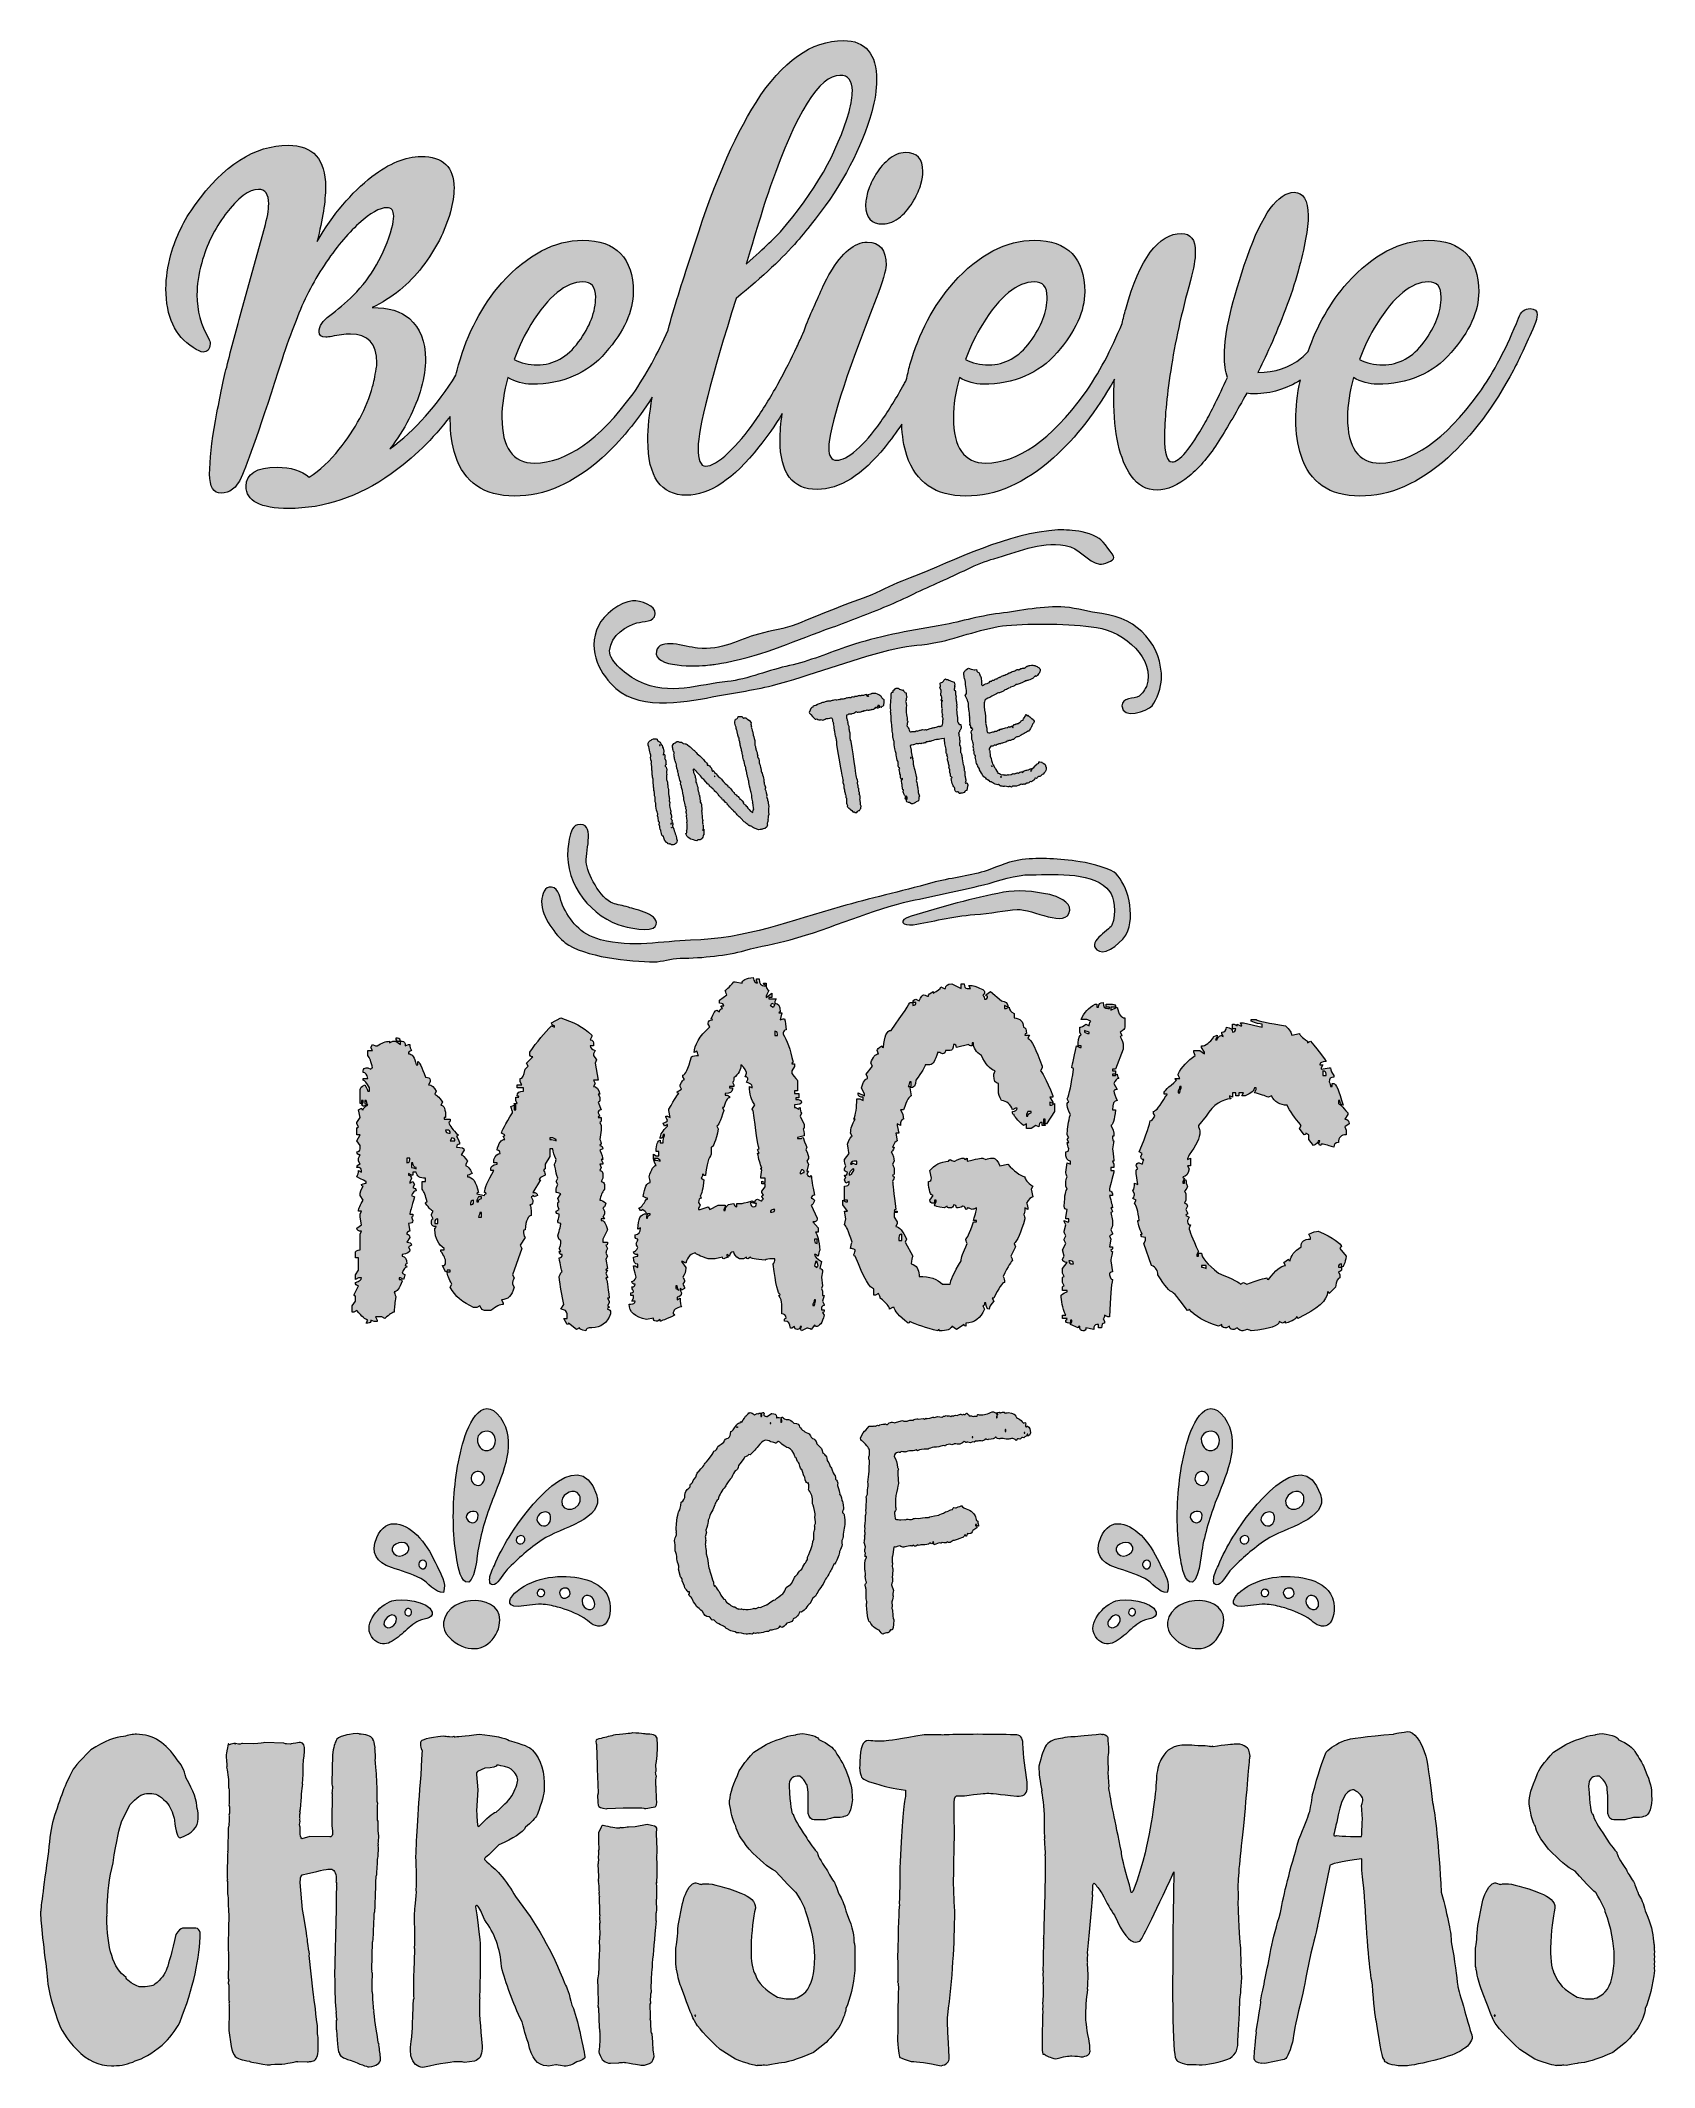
# Model space of a CAD drawing. Header units: inches. Extents: x 1.5 to 13.4, y -15.7 to -0.7.
import ezdxf

# ---------------------------------------------------------------- set-up
doc = ezdxf.new("R2010")
doc.units = ezdxf.units.IN
doc.header["$MEASUREMENT"] = 0
doc.layers.add('Layer 1', color=7, linetype='Continuous')

# ---------------------------------------------------------------- blocks, each defined once
blk = doc.blocks.new('block 2')
at = {"layer": 'Layer 1', "lineweight": 0}
for points, knots in [([(2.985, -3.936), (3.03, -3.838), (3.131, -3.547), (3.287, -3.061), (3.317, -2.969), (3.351, -2.874), (3.39, -2.775), (3.444, -2.631), (3.514, -2.495), (3.598, -2.368), (3.683, -2.24), (3.768, -2.137), (3.854, -2.059), (3.941, -1.981), (4.01, -1.942), (4.062, -1.942), (4.096, -1.942), (4.113, -1.963), (4.113, -2.005), (4.113, -2.028), (4.109, -2.057), (4.099, -2.091), (4.044, -2.29), (3.949, -2.455), (3.814, -2.588), (3.755, -2.646), (3.696, -2.697), (3.639, -2.739), (3.587, -2.777), (3.561, -2.817), (3.561, -2.86), (3.561, -2.886), (3.578, -2.899), (3.611, -2.899), (3.624, -2.899), (3.638, -2.897), (3.654, -2.893), (3.704, -2.882), (3.75, -2.877), (3.792, -2.877), (3.923, -2.877), (3.988, -2.947), (3.988, -3.088), (3.988, -3.103), (3.987, -3.118), (3.984, -3.133), (3.974, -3.191), (3.965, -3.234), (3.957, -3.264), (3.912, -3.423), (3.83, -3.578), (3.71, -3.727), (3.641, -3.815), (3.567, -3.883), (3.487, -3.933), (3.431, -3.885), (3.352, -3.861), (3.25, -3.861), (3.097, -3.861), (3.021, -3.908), (3.021, -4.001), (3.021, -4.111), (3.126, -4.166), (3.335, -4.166), (3.599, -4.166), (3.851, -4.081), (4.093, -3.91), (4.257, -3.794), (4.403, -3.652), (4.531, -3.485), (4.531, -3.493), (4.531, -3.502), (4.531, -3.51), (4.531, -3.607), (4.544, -3.695), (4.57, -3.775), (4.635, -3.974), (4.78, -4.074), (5.006, -4.074), (5.228, -4.074), (5.444, -3.98), (5.655, -3.791), (5.789, -3.67), (5.912, -3.52), (6.026, -3.342), (6.004, -3.467), (5.993, -3.573), (5.993, -3.661), (5.993, -3.933), (6.089, -4.068), (6.28, -4.068), (6.448, -4.068), (6.626, -3.949), (6.814, -3.71), (6.874, -3.636), (6.932, -3.554), (6.987, -3.464), (6.977, -3.537), (6.971, -3.603), (6.971, -3.661), (6.971, -3.904), (7.062, -4.025), (7.245, -4.025), (7.412, -4.025), (7.58, -3.92), (7.748, -3.71), (7.79, -3.658), (7.831, -3.602), (7.871, -3.542), (7.874, -3.626), (7.886, -3.704), (7.909, -3.775), (7.975, -3.974), (8.12, -4.074), (8.345, -4.074), (8.568, -4.074), (8.784, -3.98), (8.994, -3.791), (9.161, -3.641), (9.311, -3.447), (9.445, -3.209), (9.442, -3.257), (9.44, -3.305), (9.44, -3.353), (9.44, -3.611), (9.483, -3.802), (9.569, -3.925), (9.617, -3.995), (9.681, -4.03), (9.76, -4.03), (9.837, -4.03), (9.916, -3.995), (9.997, -3.927), (10.078, -3.859), (10.152, -3.772), (10.218, -3.665), (10.285, -3.558), (10.353, -3.441), (10.423, -3.313), (10.441, -3.317), (10.461, -3.319), (10.481, -3.319), (10.605, -3.316), (10.718, -3.282), (10.82, -3.217), (10.797, -3.322), (10.786, -3.42), (10.786, -3.51), (10.786, -3.607), (10.799, -3.695), (10.825, -3.775), (10.89, -3.974), (11.035, -4.074), (11.261, -4.074), (11.483, -4.074), (11.7, -3.98), (11.91, -3.791), (12.091, -3.628), (12.253, -3.412), (12.396, -3.143), (12.438, -3.064), (12.49, -2.954), (12.55, -2.815), (12.564, -2.781), (12.572, -2.753), (12.572, -2.733), (12.572, -2.703), (12.555, -2.688), (12.521, -2.688), (12.481, -2.688), (12.452, -2.711), (12.434, -2.758), (12.351, -2.968), (12.253, -3.155), (12.139, -3.319), (11.887, -3.659), (11.644, -3.83), (11.409, -3.83), (11.249, -3.83), (11.169, -3.717), (11.169, -3.493), (11.169, -3.401), (11.184, -3.302), (11.213, -3.198), (11.269, -3.23), (11.327, -3.247), (11.389, -3.247), (11.617, -3.247), (11.799, -3.169), (11.936, -3.013), (12.072, -2.857), (12.14, -2.707), (12.14, -2.563), (12.14, -2.44), (12.109, -2.346), (12.046, -2.28), (11.984, -2.215), (11.891, -2.182), (11.767, -2.182), (11.558, -2.182), (11.359, -2.287), (11.169, -2.497), (11.041, -2.643), (10.944, -2.812), (10.878, -3.006), (10.862, -3.022), (10.845, -3.038), (10.828, -3.053), (10.74, -3.124), (10.633, -3.16), (10.505, -3.16), (10.53, -3.112), (10.561, -3.046), (10.599, -2.963), (10.636, -2.88), (10.673, -2.79), (10.71, -2.693), (10.747, -2.597), (10.778, -2.503), (10.803, -2.412), (10.853, -2.234), (10.878, -2.096), (10.878, -1.999), (10.878, -1.885), (10.843, -1.828), (10.774, -1.828), (10.654, -1.828), (10.538, -1.988), (10.426, -2.308), (10.314, -2.628), (10.258, -2.869), (10.258, -3.032), (10.258, -3.099), (10.266, -3.153), (10.282, -3.196), (10.214, -3.341), (10.159, -3.452), (10.117, -3.529), (10.006, -3.725), (9.924, -3.822), (9.871, -3.822), (9.833, -3.822), (9.815, -3.76), (9.815, -3.637), (9.815, -3.513), (9.83, -3.349), (9.861, -3.146), (9.891, -2.943), (9.94, -2.721), (10.007, -2.481), (10.031, -2.394), (10.043, -2.323), (10.043, -2.268), (10.043, -2.177), (10.009, -2.132), (9.941, -2.132), (9.77, -2.132), (9.633, -2.318), (9.528, -2.691), (9.518, -2.727), (9.51, -2.762), (9.501, -2.798), (9.422, -2.992), (9.33, -3.165), (9.223, -3.319), (8.972, -3.659), (8.729, -3.83), (8.494, -3.83), (8.333, -3.83), (8.253, -3.717), (8.253, -3.493), (8.253, -3.401), (8.268, -3.302), (8.298, -3.198), (8.354, -3.23), (8.412, -3.247), (8.473, -3.247), (8.702, -3.247), (8.884, -3.169), (9.02, -3.013), (9.156, -2.857), (9.225, -2.707), (9.225, -2.563), (9.225, -2.44), (9.193, -2.346), (9.131, -2.28), (9.069, -2.215), (8.976, -2.182), (8.852, -2.182), (8.643, -2.182), (8.443, -2.287), (8.253, -2.497), (8.105, -2.667), (7.998, -2.869), (7.932, -3.103), (7.922, -3.141), (7.913, -3.179), (7.905, -3.216), (7.899, -3.226), (7.894, -3.236), (7.888, -3.247), (7.834, -3.345), (7.777, -3.437), (7.716, -3.525), (7.655, -3.613), (7.595, -3.682), (7.536, -3.733), (7.477, -3.784), (7.429, -3.809), (7.391, -3.809), (7.351, -3.809), (7.331, -3.779), (7.331, -3.719), (7.331, -3.576), (7.448, -3.207), (7.682, -2.612), (7.731, -2.488), (7.755, -2.406), (7.755, -2.366), (7.755, -2.253), (7.709, -2.196), (7.616, -2.196), (7.523, -2.196), (7.431, -2.272), (7.341, -2.424), (7.319, -2.459), (7.296, -2.504), (7.273, -2.559), (7.249, -2.614), (7.228, -2.662), (7.209, -2.704), (7.184, -2.757), (7.162, -2.814), (7.14, -2.874), (7.127, -2.903), (7.112, -2.935), (7.096, -2.97), (7.055, -3.057), (7.008, -3.149), (6.954, -3.247), (6.9, -3.345), (6.843, -3.437), (6.782, -3.525), (6.721, -3.613), (6.656, -3.689), (6.587, -3.755), (6.518, -3.82), (6.462, -3.853), (6.419, -3.853), (6.383, -3.853), (6.365, -3.808), (6.365, -3.719), (6.365, -3.572), (6.459, -3.203), (6.647, -2.612), (6.846, -2.449), (6.996, -2.309), (7.096, -2.192), (7.137, -2.145), (7.181, -2.09), (7.23, -2.027), (7.435, -1.766), (7.574, -1.501), (7.649, -1.232), (7.673, -1.146), (7.685, -1.068), (7.685, -0.999), (7.685, -0.803), (7.603, -0.706), (7.44, -0.706), (7.202, -0.706), (6.987, -0.858), (6.793, -1.163), (6.626, -1.425), (6.465, -1.804), (6.311, -2.3), (6.244, -2.5), (6.188, -2.682), (6.142, -2.846), (6.067, -3.02), (5.981, -3.178), (5.883, -3.319), (5.632, -3.659), (5.389, -3.83), (5.154, -3.83), (4.994, -3.83), (4.913, -3.717), (4.913, -3.493), (4.913, -3.401), (4.928, -3.302), (4.958, -3.198), (5.014, -3.23), (5.072, -3.247), (5.134, -3.247), (5.362, -3.247), (5.544, -3.169), (5.68, -3.013), (5.817, -2.857), (5.885, -2.707), (5.885, -2.563), (5.885, -2.44), (5.854, -2.346), (5.791, -2.28), (5.729, -2.215), (5.636, -2.182), (5.512, -2.182), (5.303, -2.182), (5.103, -2.287), (4.913, -2.497), (4.765, -2.667), (4.658, -2.869), (4.593, -3.103), (4.585, -3.129), (4.579, -3.155), (4.573, -3.18), (4.435, -3.404), (4.272, -3.586), (4.085, -3.725), (4.195, -3.582), (4.272, -3.431), (4.316, -3.274), (4.337, -3.198), (4.348, -3.127), (4.348, -3.061), (4.348, -2.931), (4.309, -2.831), (4.23, -2.762), (4.167, -2.707), (4.075, -2.68), (3.954, -2.68), (4.101, -2.609), (4.225, -2.509), (4.324, -2.379), (4.423, -2.25), (4.493, -2.114), (4.532, -1.973), (4.55, -1.909), (4.559, -1.85), (4.559, -1.796), (4.559, -1.641), (4.478, -1.563), (4.315, -1.563), (4.201, -1.563), (4.08, -1.613), (3.952, -1.711), (3.799, -1.831), (3.663, -1.991), (3.546, -2.191), (3.588, -2.026), (3.608, -1.892), (3.608, -1.789), (3.608, -1.583), (3.516, -1.48), (3.332, -1.48), (3.084, -1.48), (2.854, -1.627), (2.643, -1.921), (2.561, -2.034), (2.502, -2.156), (2.464, -2.288), (2.44, -2.376), (2.428, -2.46), (2.428, -2.542), (2.428, -2.746), (2.495, -2.891), (2.628, -2.976), (2.662, -2.998), (2.687, -3.009), (2.703, -3.009), (2.734, -3.009), (2.751, -2.989), (2.755, -2.949), (2.755, -2.935), (2.751, -2.921), (2.743, -2.907), (2.686, -2.811), (2.657, -2.704), (2.657, -2.586), (2.657, -2.512), (2.669, -2.434), (2.692, -2.35), (2.729, -2.216), (2.788, -2.097), (2.867, -1.992), (2.961, -1.868), (3.043, -1.806), (3.112, -1.806), (3.163, -1.806), (3.188, -1.842), (3.188, -1.913), (3.188, -1.958), (3.178, -2.018), (3.156, -2.093), (3.156, -2.093), (2.991, -2.686), (2.991, -2.686), (2.95, -2.835), (2.912, -2.98), (2.877, -3.12), (2.85, -3.227), (2.823, -3.359), (2.794, -3.517), (2.765, -3.676), (2.751, -3.807), (2.751, -3.912), (2.751, -4.006), (2.779, -4.053), (2.836, -4.053), (2.899, -4.053), (2.949, -4.014), (2.985, -3.936)], [0, 0, 0, 0, 1, 1, 1, 2, 2, 2, 3, 3, 3, 4, 4, 4, 5, 5, 5, 6, 6, 6, 7, 7, 7, 8, 8, 8, 9, 9, 9, 10, 10, 10, 11, 11, 11, 12, 12, 12, 13, 13, 13, 14, 14, 14, 15, 15, 15, 16, 16, 16, 17, 17, 17, 18, 18, 18, 19, 19, 19, 20, 20, 20, 21, 21, 21, 22, 22, 22, 23, 23, 23, 24, 24, 24, 25, 25, 25, 26, 26, 26, 27, 27, 27, 28, 28, 28, 29, 29, 29, 30, 30, 30, 31, 31, 31, 32, 32, 32, 33, 33, 33, 34, 34, 34, 35, 35, 35, 36, 36, 36, 37, 37, 37, 38, 38, 38, 39, 39, 39, 40, 40, 40, 41, 41, 41, 42, 42, 42, 43, 43, 43, 44, 44, 44, 45, 45, 45, 46, 46, 46, 47, 47, 47, 48, 48, 48, 49, 49, 49, 50, 50, 50, 51, 51, 51, 52, 52, 52, 53, 53, 53, 54, 54, 54, 55, 55, 55, 56, 56, 56, 57, 57, 57, 58, 58, 58, 59, 59, 59, 60, 60, 60, 61, 61, 61, 62, 62, 62, 63, 63, 63, 64, 64, 64, 65, 65, 65, 66, 66, 66, 67, 67, 67, 68, 68, 68, 69, 69, 69, 70, 70, 70, 71, 71, 71, 72, 72, 72, 73, 73, 73, 74, 74, 74, 75, 75, 75, 76, 76, 76, 77, 77, 77, 78, 78, 78, 79, 79, 79, 80, 80, 80, 81, 81, 81, 82, 82, 82, 83, 83, 83, 84, 84, 84, 85, 85, 85, 86, 86, 86, 87, 87, 87, 88, 88, 88, 89, 89, 89, 90, 90, 90, 91, 91, 91, 92, 92, 92, 93, 93, 93, 94, 94, 94, 95, 95, 95, 96, 96, 96, 97, 97, 97, 98, 98, 98, 99, 99, 99, 100, 100, 100, 101, 101, 101, 102, 102, 102, 103, 103, 103, 104, 104, 104, 105, 105, 105, 106, 106, 106, 107, 107, 107, 108, 108, 108, 109, 109, 109, 110, 110, 110, 111, 111, 111, 112, 112, 112, 113, 113, 113, 114, 114, 114, 115, 115, 115, 116, 116, 116, 117, 117, 117, 118, 118, 118, 119, 119, 119, 120, 120, 120, 121, 121, 121, 122, 122, 122, 123, 123, 123, 124, 124, 124, 125, 125, 125, 126, 126, 126, 127, 127, 127, 128, 128, 128, 129, 129, 129, 130, 130, 130, 131, 131, 131, 132, 132, 132, 133, 133, 133, 134, 134, 134, 135, 135, 135, 136, 136, 136, 137, 137, 137, 138, 138, 138, 139, 139, 139, 140, 140, 140, 141, 141, 141, 142, 142, 142, 143, 143, 143, 144, 144, 144, 145, 145, 145, 146, 146, 146, 147, 147, 147, 148, 148, 148, 149, 149, 149, 150, 150, 150, 151, 151, 151, 152, 152, 152, 153, 153, 153, 154, 154, 154, 155, 155, 155, 156, 156, 156, 157, 157, 157, 158, 158, 158, 159, 159, 159, 160, 160, 160, 161, 161, 161, 162, 162, 162, 163, 163, 163, 164, 164, 164, 165, 165, 165, 166, 166, 166, 167, 167, 167, 168, 168, 168, 169, 169, 169, 170, 170, 170, 170]), ([(6.901, -1.78), (7.091, -1.236), (7.262, -0.963), (7.414, -0.963), (7.476, -0.963), (7.506, -1.001), (7.506, -1.078), (7.506, -1.119), (7.498, -1.17), (7.481, -1.232), (7.397, -1.531), (7.228, -1.826), (6.973, -2.12), (6.945, -2.152), (6.861, -2.231), (6.721, -2.359), (6.8, -2.088), (6.86, -1.896), (6.901, -1.78)], [0, 0, 0, 0, 1, 1, 1, 2, 2, 2, 3, 3, 3, 4, 4, 4, 5, 5, 5, 6, 6, 6, 6]), ([(5.128, -2.805), (5.258, -2.595), (5.386, -2.49), (5.512, -2.49), (5.575, -2.49), (5.607, -2.527), (5.607, -2.602), (5.607, -2.71), (5.565, -2.82), (5.481, -2.934), (5.397, -3.047), (5.295, -3.104), (5.175, -3.104), (5.112, -3.104), (5.054, -3.091), (5.003, -3.064), (5.041, -2.962), (5.083, -2.876), (5.128, -2.805)], [0, 0, 0, 0, 1, 1, 1, 2, 2, 2, 3, 3, 3, 4, 4, 4, 5, 5, 5, 6, 6, 6, 6]), ([(8.468, -2.805), (8.598, -2.595), (8.726, -2.49), (8.852, -2.49), (8.915, -2.49), (8.947, -2.527), (8.947, -2.602), (8.947, -2.71), (8.905, -2.82), (8.821, -2.934), (8.737, -3.047), (8.635, -3.104), (8.515, -3.104), (8.452, -3.104), (8.394, -3.091), (8.343, -3.064), (8.381, -2.962), (8.423, -2.876), (8.468, -2.805)], [0, 0, 0, 0, 1, 1, 1, 2, 2, 2, 3, 3, 3, 4, 4, 4, 5, 5, 5, 6, 6, 6, 6]), ([(11.383, -2.805), (11.514, -2.595), (11.642, -2.49), (11.767, -2.49), (11.831, -2.49), (11.862, -2.527), (11.862, -2.602), (11.862, -2.71), (11.82, -2.82), (11.736, -2.934), (11.652, -3.047), (11.55, -3.104), (11.431, -3.104), (11.367, -3.104), (11.31, -3.091), (11.258, -3.064), (11.296, -2.962), (11.338, -2.876), (11.383, -2.805)], [0, 0, 0, 0, 1, 1, 1, 2, 2, 2, 3, 3, 3, 4, 4, 4, 5, 5, 5, 6, 6, 6, 6])]:
    blk.add_open_spline(points, degree=3, knots=knots, dxfattribs=at)
blk = doc.blocks.new('block 3')
at = {"layer": 'Layer 1', "lineweight": 0}
blk.add_lwpolyline([(6.17, -6.525), (6.17, -6.528), (6.168, -6.528), (6.168, -6.525), (6.17, -6.525)], dxfattribs=at)
for points, knots in [([(6.088, -6.544), (6.088, -6.544), (6.089, -6.55), (6.089, -6.55), (6.094, -6.578), (6.1, -6.591), (6.109, -6.589), (6.111, -6.6), (6.113, -6.606), (6.114, -6.608), (6.117, -6.621), (6.12, -6.627), (6.124, -6.626), (6.128, -6.634), (6.132, -6.638), (6.135, -6.637), (6.135, -6.637), (6.138, -6.636), (6.138, -6.636), (6.138, -6.636), (6.138, -6.639), (6.138, -6.639), (6.14, -6.646), (6.145, -6.649), (6.153, -6.647), (6.153, -6.647), (6.154, -6.646), (6.156, -6.645), (6.156, -6.645), (6.156, -6.646), (6.156, -6.646), (6.157, -6.648), (6.158, -6.649), (6.161, -6.649), (6.164, -6.652), (6.17, -6.654), (6.176, -6.654), (6.177, -6.653), (6.181, -6.652), (6.187, -6.651), (6.187, -6.651), (6.192, -6.651), (6.192, -6.651), (6.196, -6.648), (6.197, -6.645), (6.197, -6.644), (6.202, -6.643), (6.206, -6.636), (6.209, -6.621), (6.206, -6.609), (6.204, -6.602), (6.204, -6.602), (6.198, -6.575), (6.188, -6.546), (6.175, -6.514), (6.175, -6.513), (6.176, -6.509), (6.177, -6.502), (6.177, -6.501), (6.177, -6.499), (6.177, -6.498), (6.176, -6.493), (6.174, -6.488), (6.171, -6.484), (6.172, -6.475), (6.172, -6.47), (6.171, -6.468), (6.167, -6.466), (6.165, -6.465), (6.165, -6.464), (6.165, -6.464), (6.164, -6.459), (6.164, -6.459), (6.165, -6.458), (6.166, -6.456), (6.169, -6.454), (6.169, -6.449), (6.169, -6.445), (6.168, -6.441), (6.166, -6.432), (6.164, -6.426), (6.16, -6.422), (6.16, -6.419), (6.161, -6.415), (6.162, -6.41), (6.162, -6.409), (6.162, -6.407), (6.162, -6.404), (6.16, -6.395), (6.157, -6.382), (6.152, -6.362), (6.152, -6.359), (6.153, -6.351), (6.156, -6.339), (6.156, -6.339), (6.15, -6.328), (6.15, -6.328), (6.15, -6.327), (6.151, -6.322), (6.153, -6.314), (6.153, -6.314), (6.153, -6.313), (6.153, -6.313), (6.151, -6.303), (6.149, -6.293), (6.147, -6.284), (6.146, -6.28), (6.146, -6.276), (6.145, -6.271), (6.145, -6.256), (6.145, -6.247), (6.146, -6.244), (6.144, -6.235), (6.143, -6.23), (6.141, -6.228), (6.141, -6.225), (6.141, -6.221), (6.141, -6.215), (6.14, -6.211), (6.139, -6.208), (6.139, -6.206), (6.139, -6.203), (6.139, -6.198), (6.139, -6.189), (6.134, -6.178), (6.132, -6.171), (6.131, -6.169), (6.131, -6.169), (6.131, -6.167), (6.131, -6.167), (6.131, -6.16), (6.131, -6.156), (6.132, -6.153), (6.132, -6.153), (6.131, -6.147), (6.131, -6.147), (6.131, -6.145), (6.132, -6.139), (6.134, -6.132), (6.132, -6.124), (6.131, -6.119), (6.13, -6.116), (6.13, -6.116), (6.13, -6.11), (6.13, -6.11), (6.13, -6.11), (6.133, -6.098), (6.133, -6.098), (6.133, -6.095), (6.133, -6.092), (6.132, -6.089), (6.13, -6.08), (6.127, -6.074), (6.122, -6.072), (6.122, -6.072), (6.122, -6.067), (6.122, -6.067), (6.126, -6.063), (6.128, -6.061), (6.128, -6.06), (6.128, -6.06), (6.127, -6.051), (6.127, -6.051), (6.126, -6.047), (6.125, -6.041), (6.125, -6.033), (6.125, -6.033), (6.124, -6.025), (6.124, -6.025), (6.123, -6.022), (6.121, -6.018), (6.117, -6.016), (6.117, -6.012), (6.118, -6.007), (6.119, -6), (6.119, -6), (6.119, -5.989), (6.119, -5.989), (6.118, -5.986), (6.116, -5.984), (6.112, -5.983), (6.11, -5.988), (6.109, -5.99), (6.108, -5.99), (6.108, -5.99), (6.106, -5.988), (6.106, -5.988), (6.106, -5.987), (6.106, -5.986), (6.106, -5.984), (6.106, -5.983), (6.107, -5.982), (6.108, -5.982), (6.109, -5.973), (6.11, -5.968), (6.112, -5.968), (6.111, -5.963), (6.11, -5.959), (6.11, -5.956), (6.11, -5.956), (6.109, -5.95), (6.109, -5.95), (6.103, -5.934), (6.1, -5.924), (6.099, -5.918), (6.099, -5.918), (6.099, -5.917), (6.099, -5.917), (6.093, -5.912), (6.089, -5.905), (6.087, -5.898), (6.085, -5.894), (6.077, -5.889), (6.064, -5.882), (6.064, -5.882), (6.063, -5.873), (6.063, -5.873), (6.062, -5.869), (6.053, -5.868), (6.034, -5.868), (6.034, -5.868), (6.034, -5.869), (6.034, -5.869), (6.023, -5.873), (6.017, -5.876), (6.017, -5.878), (6.009, -5.882), (6.005, -5.884), (6.004, -5.887), (5.999, -5.892), (5.995, -5.898), (5.994, -5.906), (5.995, -5.908), (5.996, -5.909), (5.996, -5.911), (5.996, -5.911), (5.996, -5.915), (5.996, -5.915), (6.001, -5.933), (6.003, -5.945), (6.004, -5.951), (6.004, -5.951), (6.005, -5.954), (6.005, -5.954), (6.009, -5.969), (6.012, -5.981), (6.014, -5.99), (6.014, -5.993), (6.015, -5.996), (6.015, -5.998), (6.013, -6.007), (6.013, -6.014), (6.014, -6.02), (6.015, -6.022), (6.016, -6.027), (6.019, -6.036), (6.02, -6.04), (6.019, -6.046), (6.018, -6.054), (6.019, -6.054), (6.02, -6.057), (6.021, -6.061), (6.024, -6.079), (6.024, -6.09), (6.022, -6.097), (6.023, -6.101), (6.024, -6.104), (6.025, -6.106), (6.025, -6.108), (6.025, -6.114), (6.025, -6.124), (6.025, -6.124), (6.026, -6.13), (6.026, -6.13), (6.026, -6.134), (6.026, -6.137), (6.026, -6.138), (6.027, -6.14), (6.027, -6.142), (6.028, -6.144), (6.028, -6.144), (6.028, -6.152), (6.028, -6.152), (6.028, -6.152), (6.031, -6.167), (6.031, -6.167), (6.031, -6.167), (6.032, -6.175), (6.032, -6.175), (6.032, -6.175), (6.031, -6.177), (6.031, -6.177), (6.031, -6.177), (6.031, -6.178), (6.031, -6.178), (6.031, -6.178), (6.032, -6.178), (6.032, -6.178), (6.032, -6.19), (6.032, -6.198), (6.032, -6.201), (6.033, -6.201), (6.034, -6.202), (6.034, -6.206), (6.035, -6.211), (6.035, -6.218), (6.035, -6.228), (6.036, -6.23), (6.037, -6.232), (6.037, -6.235), (6.038, -6.239), (6.038, -6.244), (6.037, -6.25), (6.037, -6.25), (6.041, -6.259), (6.041, -6.259), (6.04, -6.264), (6.041, -6.272), (6.043, -6.283), (6.043, -6.283), (6.042, -6.29), (6.042, -6.29), (6.046, -6.3), (6.048, -6.305), (6.048, -6.307), (6.048, -6.308), (6.048, -6.317), (6.046, -6.334), (6.05, -6.342), (6.053, -6.347), (6.053, -6.349), (6.054, -6.353), (6.053, -6.358), (6.051, -6.363), (6.052, -6.363), (6.053, -6.364), (6.053, -6.366), (6.053, -6.366), (6.054, -6.383), (6.054, -6.383), (6.059, -6.405), (6.063, -6.418), (6.066, -6.423), (6.066, -6.423), (6.065, -6.423), (6.065, -6.423), (6.065, -6.423), (6.065, -6.423), (6.065, -6.423), (6.065, -6.424), (6.065, -6.425), (6.066, -6.426), (6.066, -6.426), (6.066, -6.429), (6.065, -6.434), (6.065, -6.434), (6.065, -6.439), (6.065, -6.439), (6.067, -6.445), (6.068, -6.449), (6.069, -6.451), (6.069, -6.451), (6.071, -6.48), (6.071, -6.48), (6.072, -6.484), (6.074, -6.486), (6.078, -6.485), (6.078, -6.485), (6.079, -6.493), (6.079, -6.493), (6.076, -6.497), (6.075, -6.5), (6.075, -6.5), (6.078, -6.508), (6.08, -6.514), (6.081, -6.517), (6.081, -6.517), (6.081, -6.526), (6.081, -6.526), (6.084, -6.538), (6.086, -6.544), (6.088, -6.544)], [0, 0, 0, 0, 1, 1, 1, 2, 2, 2, 3, 3, 3, 4, 4, 4, 5, 5, 5, 6, 6, 6, 7, 7, 7, 8, 8, 8, 9, 9, 9, 10, 10, 10, 11, 11, 11, 12, 12, 12, 13, 13, 13, 14, 14, 14, 15, 15, 15, 16, 16, 16, 17, 17, 17, 18, 18, 18, 19, 19, 19, 20, 20, 20, 21, 21, 21, 22, 22, 22, 23, 23, 23, 24, 24, 24, 25, 25, 25, 26, 26, 26, 27, 27, 27, 28, 28, 28, 29, 29, 29, 30, 30, 30, 31, 31, 31, 32, 32, 32, 33, 33, 33, 34, 34, 34, 35, 35, 35, 36, 36, 36, 37, 37, 37, 38, 38, 38, 39, 39, 39, 40, 40, 40, 41, 41, 41, 42, 42, 42, 43, 43, 43, 44, 44, 44, 45, 45, 45, 46, 46, 46, 47, 47, 47, 48, 48, 48, 49, 49, 49, 50, 50, 50, 51, 51, 51, 52, 52, 52, 53, 53, 53, 54, 54, 54, 55, 55, 55, 56, 56, 56, 57, 57, 57, 58, 58, 58, 59, 59, 59, 60, 60, 60, 61, 61, 61, 62, 62, 62, 63, 63, 63, 64, 64, 64, 65, 65, 65, 66, 66, 66, 67, 67, 67, 68, 68, 68, 69, 69, 69, 70, 70, 70, 71, 71, 71, 72, 72, 72, 73, 73, 73, 74, 74, 74, 75, 75, 75, 76, 76, 76, 77, 77, 77, 78, 78, 78, 79, 79, 79, 80, 80, 80, 81, 81, 81, 82, 82, 82, 83, 83, 83, 84, 84, 84, 85, 85, 85, 86, 86, 86, 87, 87, 87, 88, 88, 88, 89, 89, 89, 90, 90, 90, 91, 91, 91, 92, 92, 92, 93, 93, 93, 94, 94, 94, 95, 95, 95, 96, 96, 96, 97, 97, 97, 98, 98, 98, 99, 99, 99, 100, 100, 100, 101, 101, 101, 102, 102, 102, 103, 103, 103, 104, 104, 104, 105, 105, 105, 106, 106, 106, 107, 107, 107, 108, 108, 108, 109, 109, 109, 110, 110, 110, 111, 111, 111, 112, 112, 112, 113, 113, 113, 114, 114, 114, 115, 115, 115, 116, 116, 116, 117, 117, 117, 118, 118, 118, 119, 119, 119, 120, 120, 120, 121, 121, 121, 122, 122, 122, 123, 123, 123, 124, 124, 124, 125, 125, 125, 126, 126, 126, 127, 127, 127, 127]), ([(6.079, -5.919), (6.079, -5.919), (6.079, -5.918), (6.079, -5.918), (6.079, -5.918), (6.079, -5.917), (6.078, -5.916), (6.08, -5.914), (6.081, -5.912), (6.084, -5.912), (6.084, -5.913), (6.084, -5.915), (6.083, -5.918), (6.083, -5.918), (6.079, -5.919), (6.079, -5.919)], [0, 0, 0, 0, 1, 1, 1, 2, 2, 2, 3, 3, 3, 4, 4, 4, 5, 5, 5, 5]), ([(6.166, -6.493), (6.166, -6.493), (6.166, -6.5), (6.166, -6.5), (6.166, -6.5), (6.164, -6.501), (6.164, -6.501), (6.164, -6.501), (6.164, -6.496), (6.164, -6.496), (6.164, -6.494), (6.164, -6.494), (6.166, -6.493)], [0, 0, 0, 0, 1, 1, 1, 2, 2, 2, 3, 3, 3, 4, 4, 4, 4])]:
    blk.add_open_spline(points, degree=3, knots=knots, dxfattribs=at)
blk = doc.blocks.new('block 4')
at = {"layer": 'Layer 1', "lineweight": 0}
for points, knots in [([(6.884, -6.348), (6.882, -6.34), (6.882, -6.334), (6.882, -6.332), (6.881, -6.332), (6.88, -6.329), (6.879, -6.322), (6.878, -6.319), (6.878, -6.317), (6.879, -6.315), (6.878, -6.315), (6.875, -6.308), (6.87, -6.295), (6.872, -6.29), (6.873, -6.286), (6.873, -6.283), (6.872, -6.28), (6.871, -6.275), (6.868, -6.268), (6.868, -6.268), (6.865, -6.253), (6.865, -6.253), (6.865, -6.253), (6.859, -6.239), (6.859, -6.239), (6.862, -6.233), (6.863, -6.228), (6.863, -6.224), (6.863, -6.224), (6.862, -6.222), (6.862, -6.222), (6.862, -6.222), (6.855, -6.208), (6.855, -6.208), (6.855, -6.208), (6.854, -6.204), (6.854, -6.204), (6.854, -6.204), (6.853, -6.197), (6.853, -6.197), (6.852, -6.189), (6.851, -6.18), (6.85, -6.171), (6.847, -6.156), (6.843, -6.139), (6.838, -6.122), (6.834, -6.117), (6.832, -6.113), (6.831, -6.111), (6.831, -6.103), (6.831, -6.099), (6.831, -6.096), (6.83, -6.091), (6.827, -6.082), (6.823, -6.07), (6.823, -6.07), (6.823, -6.063), (6.823, -6.063), (6.821, -6.058), (6.819, -6.052), (6.817, -6.047), (6.817, -6.038), (6.817, -6.032), (6.816, -6.028), (6.816, -6.026), (6.812, -6.018), (6.804, -6.001), (6.804, -6.001), (6.803, -5.997), (6.803, -5.997), (6.805, -5.997), (6.806, -5.996), (6.806, -5.995), (6.804, -5.989), (6.803, -5.984), (6.801, -5.98), (6.801, -5.974), (6.801, -5.97), (6.801, -5.969), (6.795, -5.958), (6.792, -5.948), (6.791, -5.941), (6.79, -5.937), (6.79, -5.932), (6.789, -5.925), (6.789, -5.923), (6.787, -5.92), (6.785, -5.916), (6.785, -5.916), (6.784, -5.913), (6.784, -5.913), (6.784, -5.912), (6.784, -5.911), (6.784, -5.91), (6.786, -5.9), (6.785, -5.89), (6.784, -5.881), (6.783, -5.874), (6.779, -5.861), (6.773, -5.843), (6.773, -5.837), (6.773, -5.833), (6.773, -5.832), (6.771, -5.827), (6.77, -5.824), (6.77, -5.824), (6.769, -5.823), (6.769, -5.822), (6.769, -5.821), (6.769, -5.821), (6.768, -5.815), (6.768, -5.815), (6.766, -5.81), (6.765, -5.807), (6.764, -5.804), (6.764, -5.804), (6.762, -5.794), (6.762, -5.794), (6.762, -5.794), (6.759, -5.79), (6.759, -5.79), (6.759, -5.79), (6.759, -5.789), (6.759, -5.789), (6.758, -5.785), (6.758, -5.781), (6.759, -5.776), (6.759, -5.775), (6.758, -5.774), (6.757, -5.773), (6.757, -5.773), (6.756, -5.769), (6.756, -5.769), (6.755, -5.763), (6.755, -5.757), (6.756, -5.75), (6.748, -5.736), (6.742, -5.73), (6.739, -5.73), (6.731, -5.724), (6.726, -5.721), (6.724, -5.721), (6.718, -5.715), (6.715, -5.712), (6.714, -5.713), (6.71, -5.713), (6.706, -5.714), (6.702, -5.716), (6.698, -5.714), (6.693, -5.711), (6.689, -5.704), (6.676, -5.705), (6.668, -5.705), (6.665, -5.703), (6.665, -5.703), (6.66, -5.705), (6.66, -5.705), (6.66, -5.705), (6.66, -5.706), (6.66, -5.706), (6.661, -5.713), (6.655, -5.719), (6.641, -5.724), (6.637, -5.737), (6.636, -5.75), (6.638, -5.762), (6.639, -5.769), (6.642, -5.776), (6.645, -5.782), (6.646, -5.783), (6.646, -5.785), (6.646, -5.786), (6.646, -5.786), (6.647, -5.793), (6.647, -5.793), (6.647, -5.793), (6.652, -5.808), (6.652, -5.808), (6.653, -5.81), (6.653, -5.815), (6.654, -5.823), (6.654, -5.826), (6.656, -5.829), (6.657, -5.833), (6.657, -5.833), (6.658, -5.837), (6.658, -5.837), (6.659, -5.845), (6.663, -5.854), (6.668, -5.865), (6.668, -5.87), (6.668, -5.875), (6.669, -5.881), (6.67, -5.881), (6.671, -5.883), (6.672, -5.886), (6.672, -5.886), (6.673, -5.889), (6.673, -5.889), (6.675, -5.903), (6.676, -5.912), (6.675, -5.917), (6.675, -5.917), (6.684, -5.941), (6.684, -5.941), (6.684, -5.946), (6.685, -5.951), (6.686, -5.956), (6.689, -5.962), (6.69, -5.966), (6.691, -5.969), (6.691, -5.974), (6.692, -5.98), (6.693, -5.988), (6.697, -6.008), (6.704, -6.038), (6.715, -6.077), (6.717, -6.08), (6.718, -6.082), (6.718, -6.084), (6.717, -6.084), (6.716, -6.087), (6.717, -6.094), (6.721, -6.105), (6.723, -6.112), (6.724, -6.117), (6.725, -6.122), (6.726, -6.128), (6.727, -6.137), (6.729, -6.139), (6.73, -6.143), (6.731, -6.15), (6.732, -6.153), (6.732, -6.156), (6.732, -6.158), (6.733, -6.159), (6.735, -6.164), (6.736, -6.171), (6.736, -6.171), (6.737, -6.176), (6.737, -6.176), (6.738, -6.177), (6.738, -6.178), (6.739, -6.179), (6.739, -6.182), (6.739, -6.186), (6.74, -6.192), (6.743, -6.205), (6.747, -6.227), (6.755, -6.259), (6.757, -6.263), (6.758, -6.268), (6.76, -6.275), (6.763, -6.293), (6.764, -6.301), (6.762, -6.302), (6.765, -6.311), (6.766, -6.318), (6.767, -6.324), (6.769, -6.333), (6.769, -6.337), (6.767, -6.337), (6.768, -6.339), (6.769, -6.343), (6.77, -6.349), (6.771, -6.357), (6.773, -6.369), (6.775, -6.384), (6.775, -6.384), (6.777, -6.39), (6.777, -6.39), (6.777, -6.391), (6.776, -6.392), (6.773, -6.393), (6.773, -6.393), (6.769, -6.415), (6.769, -6.415), (6.758, -6.406), (6.751, -6.401), (6.749, -6.402), (6.741, -6.388), (6.735, -6.381), (6.732, -6.382), (6.726, -6.371), (6.722, -6.366), (6.721, -6.366), (6.712, -6.356), (6.705, -6.349), (6.699, -6.345), (6.699, -6.345), (6.7, -6.339), (6.7, -6.339), (6.688, -6.322), (6.678, -6.314), (6.673, -6.315), (6.67, -6.306), (6.664, -6.298), (6.652, -6.291), (6.645, -6.281), (6.639, -6.276), (6.634, -6.277), (6.633, -6.271), (6.632, -6.268), (6.631, -6.267), (6.625, -6.262), (6.619, -6.255), (6.612, -6.247), (6.6, -6.23), (6.592, -6.222), (6.587, -6.223), (6.586, -6.217), (6.578, -6.209), (6.565, -6.2), (6.558, -6.191), (6.554, -6.186), (6.551, -6.184), (6.533, -6.16), (6.521, -6.149), (6.516, -6.15), (6.502, -6.131), (6.493, -6.121), (6.489, -6.122), (6.487, -6.115), (6.482, -6.108), (6.476, -6.103), (6.476, -6.103), (6.475, -6.104), (6.475, -6.104), (6.475, -6.104), (6.475, -6.109), (6.475, -6.109), (6.475, -6.109), (6.474, -6.109), (6.474, -6.109), (6.471, -6.108), (6.469, -6.107), (6.469, -6.106), (6.469, -6.106), (6.464, -6.089), (6.464, -6.089), (6.464, -6.089), (6.464, -6.087), (6.464, -6.087), (6.464, -6.087), (6.453, -6.075), (6.453, -6.075), (6.447, -6.066), (6.44, -6.062), (6.432, -6.063), (6.432, -6.063), (6.431, -6.059), (6.431, -6.059), (6.433, -6.059), (6.434, -6.058), (6.435, -6.057), (6.424, -6.042), (6.418, -6.035), (6.415, -6.036), (6.404, -6.019), (6.385, -6), (6.358, -5.979), (6.352, -5.97), (6.348, -5.966), (6.346, -5.966), (6.339, -5.958), (6.334, -5.953), (6.329, -5.951), (6.314, -5.934), (6.305, -5.926), (6.302, -5.927), (6.302, -5.927), (6.284, -5.91), (6.284, -5.91), (6.274, -5.908), (6.269, -5.906), (6.268, -5.905), (6.268, -5.905), (6.254, -5.904), (6.254, -5.904), (6.247, -5.895), (6.238, -5.891), (6.227, -5.893), (6.222, -5.889), (6.215, -5.888), (6.206, -5.888), (6.204, -5.893), (6.2, -5.896), (6.194, -5.899), (6.185, -5.903), (6.181, -5.906), (6.181, -5.91), (6.181, -5.91), (6.181, -5.91), (6.181, -5.91), (6.176, -5.916), (6.173, -5.92), (6.174, -5.921), (6.174, -5.921), (6.176, -5.925), (6.176, -5.925), (6.176, -5.932), (6.177, -5.941), (6.179, -5.953), (6.18, -5.96), (6.183, -5.966), (6.187, -5.968), (6.187, -5.968), (6.188, -5.971), (6.188, -5.971), (6.188, -5.971), (6.188, -5.976), (6.188, -5.976), (6.185, -5.977), (6.185, -5.986), (6.188, -6.003), (6.19, -6.011), (6.192, -6.021), (6.195, -6.034), (6.196, -6.035), (6.197, -6.037), (6.197, -6.039), (6.197, -6.04), (6.197, -6.041), (6.197, -6.042), (6.199, -6.044), (6.201, -6.048), (6.202, -6.052), (6.202, -6.052), (6.205, -6.062), (6.205, -6.062), (6.205, -6.067), (6.205, -6.071), (6.206, -6.076), (6.207, -6.079), (6.207, -6.083), (6.208, -6.087), (6.208, -6.087), (6.215, -6.105), (6.215, -6.105), (6.214, -6.106), (6.213, -6.108), (6.213, -6.112), (6.214, -6.112), (6.215, -6.115), (6.217, -6.122), (6.217, -6.122), (6.219, -6.128), (6.219, -6.128), (6.219, -6.133), (6.22, -6.137), (6.22, -6.142), (6.222, -6.142), (6.226, -6.153), (6.23, -6.177), (6.23, -6.178), (6.232, -6.182), (6.236, -6.187), (6.236, -6.188), (6.236, -6.193), (6.235, -6.202), (6.238, -6.211), (6.24, -6.219), (6.243, -6.228), (6.246, -6.237), (6.25, -6.26), (6.256, -6.294), (6.258, -6.297), (6.258, -6.298), (6.258, -6.299), (6.259, -6.301), (6.26, -6.311), (6.261, -6.33), (6.263, -6.335), (6.267, -6.349), (6.271, -6.371), (6.273, -6.371), (6.274, -6.371), (6.276, -6.371), (6.276, -6.371), (6.276, -6.373), (6.276, -6.373), (6.273, -6.374), (6.272, -6.377), (6.273, -6.384), (6.273, -6.385), (6.275, -6.389), (6.278, -6.396), (6.278, -6.396), (6.279, -6.398), (6.279, -6.398), (6.276, -6.405), (6.275, -6.41), (6.276, -6.413), (6.276, -6.413), (6.281, -6.432), (6.281, -6.432), (6.28, -6.437), (6.28, -6.439), (6.279, -6.439), (6.283, -6.47), (6.284, -6.486), (6.281, -6.486), (6.284, -6.508), (6.285, -6.52), (6.283, -6.523), (6.284, -6.535), (6.283, -6.543), (6.28, -6.546), (6.28, -6.546), (6.281, -6.55), (6.281, -6.55), (6.283, -6.559), (6.28, -6.566), (6.274, -6.569), (6.274, -6.569), (6.277, -6.576), (6.277, -6.576), (6.277, -6.576), (6.278, -6.582), (6.278, -6.582), (6.28, -6.59), (6.286, -6.595), (6.296, -6.6), (6.304, -6.607), (6.309, -6.612), (6.311, -6.612), (6.324, -6.615), (6.338, -6.618), (6.354, -6.624), (6.355, -6.623), (6.358, -6.621), (6.362, -6.617), (6.368, -6.616), (6.374, -6.616), (6.379, -6.617), (6.379, -6.617), (6.385, -6.613), (6.385, -6.613), (6.394, -6.608), (6.399, -6.6), (6.401, -6.587), (6.401, -6.587), (6.401, -6.587), (6.401, -6.587), (6.4, -6.582), (6.402, -6.579), (6.406, -6.578), (6.406, -6.578), (6.406, -6.536), (6.406, -6.536), (6.405, -6.537), (6.404, -6.536), (6.403, -6.534), (6.403, -6.534), (6.402, -6.53), (6.402, -6.53), (6.401, -6.522), (6.401, -6.514), (6.401, -6.507), (6.4, -6.505), (6.399, -6.503), (6.397, -6.501), (6.397, -6.501), (6.399, -6.494), (6.399, -6.494), (6.399, -6.494), (6.398, -6.489), (6.398, -6.489), (6.397, -6.483), (6.398, -6.477), (6.4, -6.472), (6.399, -6.469), (6.397, -6.464), (6.394, -6.457), (6.395, -6.447), (6.394, -6.431), (6.392, -6.41), (6.392, -6.409), (6.391, -6.407), (6.389, -6.404), (6.39, -6.4), (6.392, -6.398), (6.392, -6.398), (6.392, -6.398), (6.389, -6.353), (6.389, -6.353), (6.389, -6.351), (6.386, -6.347), (6.382, -6.341), (6.382, -6.341), (6.381, -6.34), (6.381, -6.34), (6.381, -6.337), (6.381, -6.333), (6.382, -6.327), (6.382, -6.326), (6.381, -6.325), (6.38, -6.324), (6.38, -6.324), (6.378, -6.314), (6.378, -6.314), (6.377, -6.305), (6.376, -6.296), (6.375, -6.285), (6.374, -6.286), (6.372, -6.283), (6.37, -6.278), (6.37, -6.276), (6.37, -6.273), (6.371, -6.267), (6.367, -6.259), (6.364, -6.252), (6.363, -6.246), (6.362, -6.239), (6.361, -6.232), (6.362, -6.226), (6.358, -6.212), (6.353, -6.2), (6.349, -6.19), (6.349, -6.19), (6.348, -6.187), (6.348, -6.187), (6.348, -6.183), (6.347, -6.175), (6.347, -6.165), (6.347, -6.165), (6.345, -6.159), (6.345, -6.159), (6.343, -6.149), (6.341, -6.141), (6.338, -6.133), (6.337, -6.13), (6.335, -6.125), (6.331, -6.117), (6.331, -6.117), (6.33, -6.108), (6.33, -6.108), (6.33, -6.108), (6.329, -6.103), (6.329, -6.103), (6.328, -6.097), (6.329, -6.093), (6.333, -6.092), (6.337, -6.094), (6.34, -6.096), (6.341, -6.1), (6.35, -6.107), (6.355, -6.112), (6.356, -6.115), (6.37, -6.131), (6.379, -6.14), (6.383, -6.142), (6.391, -6.156), (6.399, -6.164), (6.406, -6.169), (6.406, -6.169), (6.437, -6.204), (6.437, -6.204), (6.44, -6.203), (6.445, -6.208), (6.451, -6.219), (6.464, -6.23), (6.471, -6.236), (6.472, -6.238), (6.48, -6.243), (6.485, -6.249), (6.487, -6.255), (6.503, -6.268), (6.511, -6.277), (6.512, -6.281), (6.526, -6.295), (6.532, -6.303), (6.533, -6.305), (6.542, -6.314), (6.547, -6.319), (6.547, -6.322), (6.547, -6.322), (6.554, -6.32), (6.554, -6.32), (6.555, -6.322), (6.555, -6.322), (6.556, -6.322), (6.563, -6.335), (6.567, -6.341), (6.569, -6.341), (6.575, -6.34), (6.58, -6.345), (6.584, -6.358), (6.59, -6.364), (6.594, -6.368), (6.595, -6.372), (6.607, -6.38), (6.613, -6.387), (6.615, -6.392), (6.624, -6.399), (6.629, -6.403), (6.629, -6.406), (6.637, -6.412), (6.642, -6.417), (6.643, -6.419), (6.65, -6.426), (6.659, -6.435), (6.668, -6.447), (6.675, -6.45), (6.679, -6.454), (6.68, -6.456), (6.68, -6.456), (6.706, -6.483), (6.706, -6.483), (6.713, -6.488), (6.717, -6.491), (6.717, -6.492), (6.731, -6.501), (6.738, -6.507), (6.739, -6.51), (6.743, -6.509), (6.747, -6.511), (6.75, -6.516), (6.75, -6.516), (6.754, -6.513), (6.754, -6.513), (6.757, -6.513), (6.76, -6.515), (6.762, -6.518), (6.762, -6.521), (6.77, -6.525), (6.783, -6.53), (6.783, -6.53), (6.812, -6.541), (6.812, -6.541), (6.812, -6.541), (6.823, -6.539), (6.823, -6.539), (6.825, -6.539), (6.827, -6.539), (6.83, -6.54), (6.83, -6.54), (6.83, -6.54), (6.83, -6.54), (6.829, -6.539), (6.831, -6.539), (6.835, -6.538), (6.835, -6.538), (6.841, -6.538), (6.841, -6.538), (6.841, -6.538), (6.841, -6.538), (6.841, -6.538), (6.84, -6.536), (6.846, -6.534), (6.859, -6.532), (6.86, -6.532), (6.861, -6.531), (6.862, -6.529), (6.87, -6.525), (6.876, -6.516), (6.879, -6.504), (6.877, -6.5), (6.876, -6.498), (6.876, -6.498), (6.876, -6.498), (6.876, -6.493), (6.876, -6.493), (6.879, -6.485), (6.881, -6.478), (6.882, -6.471), (6.881, -6.461), (6.882, -6.447), (6.887, -6.429), (6.884, -6.404), (6.885, -6.385), (6.888, -6.372), (6.886, -6.362), (6.885, -6.354), (6.884, -6.348)], [0, 0, 0, 0, 1, 1, 1, 2, 2, 2, 3, 3, 3, 4, 4, 4, 5, 5, 5, 6, 6, 6, 7, 7, 7, 8, 8, 8, 9, 9, 9, 10, 10, 10, 11, 11, 11, 12, 12, 12, 13, 13, 13, 14, 14, 14, 15, 15, 15, 16, 16, 16, 17, 17, 17, 18, 18, 18, 19, 19, 19, 20, 20, 20, 21, 21, 21, 22, 22, 22, 23, 23, 23, 24, 24, 24, 25, 25, 25, 26, 26, 26, 27, 27, 27, 28, 28, 28, 29, 29, 29, 30, 30, 30, 31, 31, 31, 32, 32, 32, 33, 33, 33, 34, 34, 34, 35, 35, 35, 36, 36, 36, 37, 37, 37, 38, 38, 38, 39, 39, 39, 40, 40, 40, 41, 41, 41, 42, 42, 42, 43, 43, 43, 44, 44, 44, 45, 45, 45, 46, 46, 46, 47, 47, 47, 48, 48, 48, 49, 49, 49, 50, 50, 50, 51, 51, 51, 52, 52, 52, 53, 53, 53, 54, 54, 54, 55, 55, 55, 56, 56, 56, 57, 57, 57, 58, 58, 58, 59, 59, 59, 60, 60, 60, 61, 61, 61, 62, 62, 62, 63, 63, 63, 64, 64, 64, 65, 65, 65, 66, 66, 66, 67, 67, 67, 68, 68, 68, 69, 69, 69, 70, 70, 70, 71, 71, 71, 72, 72, 72, 73, 73, 73, 74, 74, 74, 75, 75, 75, 76, 76, 76, 77, 77, 77, 78, 78, 78, 79, 79, 79, 80, 80, 80, 81, 81, 81, 82, 82, 82, 83, 83, 83, 84, 84, 84, 85, 85, 85, 86, 86, 86, 87, 87, 87, 88, 88, 88, 89, 89, 89, 90, 90, 90, 91, 91, 91, 92, 92, 92, 93, 93, 93, 94, 94, 94, 95, 95, 95, 96, 96, 96, 97, 97, 97, 98, 98, 98, 99, 99, 99, 100, 100, 100, 101, 101, 101, 102, 102, 102, 103, 103, 103, 104, 104, 104, 105, 105, 105, 106, 106, 106, 107, 107, 107, 108, 108, 108, 109, 109, 109, 110, 110, 110, 111, 111, 111, 112, 112, 112, 113, 113, 113, 114, 114, 114, 115, 115, 115, 116, 116, 116, 117, 117, 117, 118, 118, 118, 119, 119, 119, 120, 120, 120, 121, 121, 121, 122, 122, 122, 123, 123, 123, 124, 124, 124, 125, 125, 125, 126, 126, 126, 127, 127, 127, 128, 128, 128, 129, 129, 129, 130, 130, 130, 131, 131, 131, 132, 132, 132, 133, 133, 133, 134, 134, 134, 135, 135, 135, 136, 136, 136, 137, 137, 137, 138, 138, 138, 139, 139, 139, 140, 140, 140, 141, 141, 141, 142, 142, 142, 143, 143, 143, 144, 144, 144, 145, 145, 145, 146, 146, 146, 147, 147, 147, 148, 148, 148, 149, 149, 149, 150, 150, 150, 151, 151, 151, 152, 152, 152, 153, 153, 153, 154, 154, 154, 155, 155, 155, 156, 156, 156, 157, 157, 157, 158, 158, 158, 159, 159, 159, 160, 160, 160, 161, 161, 161, 162, 162, 162, 163, 163, 163, 164, 164, 164, 165, 165, 165, 166, 166, 166, 167, 167, 167, 168, 168, 168, 169, 169, 169, 170, 170, 170, 171, 171, 171, 172, 172, 172, 173, 173, 173, 174, 174, 174, 175, 175, 175, 176, 176, 176, 177, 177, 177, 178, 178, 178, 179, 179, 179, 180, 180, 180, 181, 181, 181, 182, 182, 182, 183, 183, 183, 184, 184, 184, 185, 185, 185, 186, 186, 186, 187, 187, 187, 188, 188, 188, 189, 189, 189, 190, 190, 190, 191, 191, 191, 192, 192, 192, 193, 193, 193, 194, 194, 194, 195, 195, 195, 196, 196, 196, 197, 197, 197, 198, 198, 198, 199, 199, 199, 200, 200, 200, 201, 201, 201, 202, 202, 202, 203, 203, 203, 204, 204, 204, 205, 205, 205, 206, 206, 206, 207, 207, 207, 208, 208, 208, 209, 209, 209, 210, 210, 210, 211, 211, 211, 212, 212, 212, 213, 213, 213, 214, 214, 214, 215, 215, 215, 216, 216, 216, 217, 217, 217, 218, 218, 218, 219, 219, 219, 220, 220, 220, 221, 221, 221, 222, 222, 222, 223, 223, 223, 224, 224, 224, 225, 225, 225, 226, 226, 226, 227, 227, 227, 228, 228, 228, 229, 229, 229, 230, 230, 230, 231, 231, 231, 232, 232, 232, 233, 233, 233, 234, 234, 234, 235, 235, 235, 236, 236, 236, 237, 237, 237, 238, 238, 238, 239, 239, 239, 240, 240, 240, 241, 241, 241, 242, 242, 242, 243, 243, 243, 244, 244, 244, 245, 245, 245, 246, 246, 246, 247, 247, 247, 248, 248, 248, 249, 249, 249, 250, 250, 250, 251, 251, 251, 252, 252, 252, 253, 253, 253, 254, 254, 254, 255, 255, 255, 256, 256, 256, 257, 257, 257, 258, 258, 258, 258]), ([(6.486, -6.149), (6.486, -6.149), (6.486, -6.147), (6.486, -6.147), (6.485, -6.146), (6.486, -6.145), (6.488, -6.145), (6.488, -6.145), (6.489, -6.148), (6.489, -6.148), (6.489, -6.148), (6.486, -6.149), (6.486, -6.149)], [0, 0, 0, 0, 1, 1, 1, 2, 2, 2, 3, 3, 3, 4, 4, 4, 4]), ([(6.4, -6.541), (6.4, -6.541), (6.402, -6.541), (6.402, -6.541), (6.402, -6.542), (6.402, -6.543), (6.402, -6.544), (6.402, -6.544), (6.402, -6.545), (6.402, -6.545), (6.4, -6.545), (6.398, -6.544), (6.398, -6.543), (6.398, -6.542), (6.399, -6.541), (6.4, -6.541)], [0, 0, 0, 0, 1, 1, 1, 2, 2, 2, 3, 3, 3, 4, 4, 4, 5, 5, 5, 5])]:
    blk.add_open_spline(points, degree=3, knots=knots, dxfattribs=at)
blk = doc.blocks.new('block 5')
at = {"layer": 'Layer 1', "lineweight": 0}
for points, knots in [([(8.265, -6.249), (8.266, -6.255), (8.271, -6.26), (8.281, -6.264), (8.283, -6.262), (8.285, -6.261), (8.287, -6.261), (8.291, -6.265), (8.295, -6.268), (8.297, -6.273), (8.3, -6.272), (8.304, -6.272), (8.306, -6.273), (8.306, -6.273), (8.306, -6.272), (8.307, -6.272), (8.31, -6.272), (8.314, -6.272), (8.319, -6.272), (8.322, -6.269), (8.327, -6.267), (8.333, -6.266), (8.341, -6.254), (8.346, -6.249), (8.346, -6.249), (8.346, -6.249), (8.349, -6.25), (8.349, -6.25), (8.349, -6.25), (8.352, -6.25), (8.352, -6.25), (8.357, -6.224), (8.36, -6.212), (8.36, -6.211), (8.359, -6.21), (8.359, -6.21), (8.359, -6.21), (8.356, -6.199), (8.353, -6.193), (8.35, -6.194), (8.35, -6.195), (8.348, -6.196), (8.346, -6.198), (8.344, -6.198), (8.342, -6.196), (8.341, -6.192), (8.342, -6.188), (8.343, -6.184), (8.345, -6.18), (8.345, -6.174), (8.344, -6.169), (8.344, -6.166), (8.341, -6.155), (8.34, -6.147), (8.339, -6.142), (8.338, -6.138), (8.338, -6.135), (8.338, -6.133), (8.338, -6.129), (8.338, -6.122), (8.339, -6.112), (8.335, -6.106), (8.333, -6.103), (8.333, -6.103), (8.332, -6.09), (8.332, -6.081), (8.331, -6.073), (8.329, -6.065), (8.327, -6.061), (8.325, -6.061), (8.325, -6.061), (8.318, -6.016), (8.318, -6.016), (8.318, -6.016), (8.319, -6.014), (8.319, -6.014), (8.319, -6.014), (8.318, -6.009), (8.318, -6.009), (8.318, -6.005), (8.317, -6.003), (8.316, -6.003), (8.316, -5.999), (8.316, -5.995), (8.315, -5.992), (8.314, -5.984), (8.311, -5.977), (8.307, -5.97), (8.307, -5.97), (8.307, -5.943), (8.307, -5.943), (8.307, -5.943), (8.308, -5.94), (8.308, -5.94), (8.307, -5.933), (8.304, -5.925), (8.299, -5.916), (8.299, -5.909), (8.3, -5.897), (8.3, -5.882), (8.299, -5.872), (8.298, -5.863), (8.298, -5.856), (8.298, -5.856), (8.298, -5.854), (8.298, -5.854), (8.298, -5.852), (8.297, -5.849), (8.294, -5.846), (8.294, -5.844), (8.295, -5.841), (8.295, -5.838), (8.294, -5.836), (8.293, -5.834), (8.293, -5.831), (8.293, -5.831), (8.292, -5.826), (8.292, -5.826), (8.297, -5.818), (8.299, -5.813), (8.299, -5.811), (8.305, -5.804), (8.309, -5.797), (8.312, -5.791), (8.311, -5.781), (8.31, -5.774), (8.309, -5.769), (8.309, -5.767), (8.308, -5.765), (8.308, -5.763), (8.297, -5.765), (8.289, -5.758), (8.284, -5.741), (8.283, -5.717), (8.282, -5.701), (8.281, -5.692), (8.28, -5.687), (8.279, -5.685), (8.278, -5.685), (8.278, -5.672), (8.277, -5.66), (8.277, -5.65), (8.278, -5.643), (8.278, -5.637), (8.278, -5.634), (8.278, -5.634), (8.277, -5.622), (8.277, -5.622), (8.278, -5.62), (8.278, -5.619), (8.278, -5.618), (8.277, -5.602), (8.275, -5.589), (8.273, -5.579), (8.273, -5.575), (8.272, -5.572), (8.271, -5.568), (8.271, -5.566), (8.272, -5.564), (8.273, -5.561), (8.27, -5.544), (8.269, -5.534), (8.269, -5.53), (8.27, -5.525), (8.27, -5.522), (8.27, -5.519), (8.269, -5.511), (8.265, -5.508), (8.259, -5.509), (8.259, -5.5), (8.261, -5.491), (8.263, -5.482), (8.263, -5.482), (8.263, -5.482), (8.262, -5.482), (8.262, -5.48), (8.263, -5.476), (8.264, -5.471), (8.264, -5.471), (8.258, -5.45), (8.258, -5.45), (8.258, -5.45), (8.238, -5.442), (8.238, -5.442), (8.23, -5.437), (8.224, -5.436), (8.22, -5.436), (8.214, -5.432), (8.21, -5.43), (8.209, -5.43), (8.204, -5.431), (8.199, -5.429), (8.195, -5.426), (8.189, -5.431), (8.185, -5.433), (8.184, -5.433), (8.181, -5.441), (8.178, -5.446), (8.173, -5.449), (8.16, -5.454), (8.154, -5.459), (8.154, -5.462), (8.155, -5.465), (8.156, -5.468), (8.159, -5.472), (8.159, -5.477), (8.157, -5.484), (8.153, -5.492), (8.154, -5.495), (8.155, -5.496), (8.156, -5.496), (8.156, -5.496), (8.157, -5.499), (8.157, -5.499), (8.158, -5.506), (8.16, -5.509), (8.164, -5.508), (8.161, -5.532), (8.16, -5.544), (8.16, -5.546), (8.16, -5.548), (8.161, -5.549), (8.163, -5.548), (8.164, -5.554), (8.166, -5.559), (8.168, -5.561), (8.168, -5.561), (8.168, -5.572), (8.168, -5.572), (8.165, -5.577), (8.164, -5.579), (8.164, -5.58), (8.166, -5.586), (8.167, -5.59), (8.168, -5.593), (8.168, -5.597), (8.168, -5.602), (8.166, -5.606), (8.167, -5.609), (8.167, -5.611), (8.168, -5.612), (8.168, -5.612), (8.168, -5.613), (8.168, -5.613), (8.167, -5.624), (8.167, -5.632), (8.167, -5.636), (8.168, -5.64), (8.17, -5.644), (8.172, -5.647), (8.172, -5.653), (8.171, -5.658), (8.17, -5.663), (8.171, -5.672), (8.171, -5.679), (8.172, -5.684), (8.173, -5.688), (8.174, -5.689), (8.174, -5.689), (8.174, -5.689), (8.174, -5.693), (8.174, -5.693), (8.174, -5.695), (8.173, -5.698), (8.171, -5.702), (8.171, -5.704), (8.172, -5.706), (8.172, -5.708), (8.173, -5.712), (8.175, -5.715), (8.177, -5.716), (8.177, -5.721), (8.176, -5.726), (8.176, -5.731), (8.176, -5.731), (8.175, -5.733), (8.175, -5.733), (8.175, -5.733), (8.176, -5.733), (8.176, -5.733), (8.176, -5.745), (8.175, -5.759), (8.171, -5.773), (8.171, -5.773), (8.164, -5.773), (8.164, -5.773), (8.162, -5.774), (8.159, -5.775), (8.155, -5.777), (8.154, -5.777), (8.152, -5.777), (8.15, -5.776), (8.15, -5.776), (8.148, -5.777), (8.148, -5.777), (8.146, -5.777), (8.144, -5.777), (8.142, -5.776), (8.137, -5.779), (8.131, -5.781), (8.125, -5.784), (8.114, -5.786), (8.105, -5.787), (8.097, -5.787), (8.097, -5.787), (8.096, -5.789), (8.093, -5.791), (8.093, -5.791), (8.081, -5.793), (8.081, -5.793), (8.081, -5.793), (8.061, -5.8), (8.061, -5.8), (8.061, -5.8), (8.059, -5.8), (8.059, -5.8), (8.059, -5.801), (8.056, -5.802), (8.052, -5.803), (8.048, -5.801), (8.046, -5.8), (8.046, -5.8), (8.041, -5.801), (8.038, -5.802), (8.036, -5.802), (8.03, -5.801), (8.025, -5.801), (8.021, -5.802), (8.02, -5.802), (8.017, -5.803), (8.01, -5.806), (8.01, -5.806), (8.005, -5.806), (8.005, -5.806), (8.005, -5.807), (7.999, -5.809), (7.988, -5.812), (7.987, -5.811), (7.983, -5.811), (7.978, -5.811), (7.978, -5.811), (7.973, -5.814), (7.973, -5.814), (7.965, -5.814), (7.955, -5.814), (7.945, -5.815), (7.941, -5.816), (7.939, -5.817), (7.937, -5.817), (7.932, -5.818), (7.928, -5.814), (7.925, -5.806), (7.925, -5.806), (7.925, -5.805), (7.925, -5.805), (7.923, -5.793), (7.918, -5.782), (7.91, -5.772), (7.912, -5.759), (7.913, -5.75), (7.915, -5.744), (7.914, -5.737), (7.913, -5.734), (7.912, -5.734), (7.911, -5.722), (7.91, -5.708), (7.907, -5.692), (7.907, -5.692), (7.903, -5.673), (7.903, -5.673), (7.903, -5.673), (7.905, -5.658), (7.905, -5.658), (7.905, -5.658), (7.903, -5.644), (7.903, -5.644), (7.906, -5.63), (7.906, -5.619), (7.905, -5.612), (7.904, -5.607), (7.902, -5.6), (7.9, -5.592), (7.9, -5.588), (7.901, -5.586), (7.903, -5.585), (7.904, -5.575), (7.906, -5.567), (7.908, -5.561), (7.908, -5.561), (7.908, -5.559), (7.908, -5.559), (7.907, -5.557), (7.906, -5.551), (7.903, -5.543), (7.903, -5.543), (7.904, -5.533), (7.904, -5.533), (7.904, -5.532), (7.903, -5.531), (7.903, -5.53), (7.896, -5.527), (7.892, -5.524), (7.891, -5.521), (7.885, -5.515), (7.881, -5.51), (7.88, -5.508), (7.875, -5.509), (7.867, -5.507), (7.853, -5.501), (7.849, -5.496), (7.84, -5.494), (7.829, -5.494), (7.827, -5.494), (7.823, -5.499), (7.818, -5.508), (7.818, -5.508), (7.813, -5.508), (7.813, -5.508), (7.809, -5.51), (7.807, -5.513), (7.807, -5.518), (7.807, -5.518), (7.807, -5.523), (7.807, -5.523), (7.807, -5.523), (7.8, -5.523), (7.8, -5.523), (7.796, -5.523), (7.793, -5.532), (7.792, -5.548), (7.792, -5.55), (7.792, -5.552), (7.792, -5.555), (7.792, -5.555), (7.793, -5.56), (7.793, -5.56), (7.792, -5.574), (7.791, -5.588), (7.791, -5.601), (7.788, -5.612), (7.787, -5.619), (7.787, -5.621), (7.787, -5.622), (7.788, -5.624), (7.789, -5.627), (7.789, -5.627), (7.789, -5.63), (7.789, -5.63), (7.789, -5.63), (7.788, -5.645), (7.788, -5.645), (7.788, -5.645), (7.79, -5.654), (7.79, -5.654), (7.79, -5.655), (7.79, -5.661), (7.789, -5.67), (7.79, -5.676), (7.792, -5.691), (7.794, -5.716), (7.794, -5.721), (7.793, -5.729), (7.793, -5.738), (7.793, -5.738), (7.794, -5.74), (7.795, -5.745), (7.797, -5.753), (7.798, -5.77), (7.8, -5.794), (7.799, -5.8), (7.799, -5.806), (7.8, -5.812), (7.801, -5.818), (7.803, -5.824), (7.806, -5.831), (7.806, -5.849), (7.806, -5.859), (7.807, -5.863), (7.807, -5.864), (7.807, -5.866), (7.807, -5.867), (7.81, -5.872), (7.812, -5.88), (7.814, -5.89), (7.815, -5.895), (7.816, -5.9), (7.816, -5.906), (7.816, -5.91), (7.815, -5.912), (7.816, -5.914), (7.816, -5.914), (7.821, -5.943), (7.821, -5.943), (7.825, -5.958), (7.827, -5.97), (7.829, -5.978), (7.83, -5.984), (7.83, -5.988), (7.83, -5.991), (7.83, -5.991), (7.832, -6), (7.832, -6), (7.835, -6.021), (7.84, -6.034), (7.845, -6.041), (7.845, -6.043), (7.845, -6.046), (7.844, -6.05), (7.845, -6.052), (7.846, -6.054), (7.846, -6.055), (7.846, -6.057), (7.846, -6.061), (7.845, -6.069), (7.845, -6.069), (7.845, -6.072), (7.845, -6.072), (7.847, -6.081), (7.85, -6.085), (7.856, -6.084), (7.856, -6.087), (7.855, -6.091), (7.853, -6.097), (7.854, -6.106), (7.855, -6.113), (7.856, -6.118), (7.857, -6.127), (7.859, -6.132), (7.861, -6.136), (7.862, -6.143), (7.862, -6.15), (7.863, -6.155), (7.865, -6.166), (7.867, -6.171), (7.87, -6.171), (7.87, -6.171), (7.869, -6.183), (7.869, -6.183), (7.869, -6.183), (7.872, -6.197), (7.872, -6.197), (7.872, -6.199), (7.872, -6.2), (7.871, -6.202), (7.873, -6.203), (7.874, -6.205), (7.875, -6.207), (7.875, -6.209), (7.874, -6.214), (7.874, -6.22), (7.874, -6.22), (7.879, -6.247), (7.879, -6.247), (7.88, -6.246), (7.881, -6.246), (7.883, -6.246), (7.883, -6.248), (7.883, -6.25), (7.883, -6.252), (7.883, -6.253), (7.882, -6.257), (7.881, -6.262), (7.881, -6.262), (7.881, -6.262), (7.881, -6.262), (7.881, -6.263), (7.882, -6.264), (7.883, -6.263), (7.885, -6.273), (7.886, -6.279), (7.888, -6.282), (7.894, -6.288), (7.898, -6.295), (7.9, -6.302), (7.9, -6.302), (7.897, -6.308), (7.897, -6.308), (7.897, -6.308), (7.897, -6.311), (7.897, -6.311), (7.897, -6.315), (7.9, -6.318), (7.904, -6.321), (7.904, -6.32), (7.904, -6.317), (7.906, -6.314), (7.904, -6.311), (7.903, -6.309), (7.903, -6.306), (7.903, -6.304), (7.903, -6.303), (7.903, -6.302), (7.906, -6.298), (7.907, -6.296), (7.907, -6.294), (7.907, -6.294), (7.91, -6.293), (7.91, -6.293), (7.912, -6.306), (7.91, -6.316), (7.906, -6.322), (7.906, -6.322), (7.906, -6.329), (7.906, -6.329), (7.906, -6.33), (7.907, -6.332), (7.909, -6.334), (7.909, -6.334), (7.92, -6.341), (7.92, -6.341), (7.92, -6.341), (7.928, -6.34), (7.928, -6.34), (7.938, -6.347), (7.943, -6.35), (7.943, -6.351), (7.943, -6.351), (7.949, -6.349), (7.949, -6.349), (7.949, -6.349), (7.953, -6.35), (7.953, -6.35), (7.953, -6.35), (7.955, -6.348), (7.958, -6.346), (7.96, -6.347), (7.961, -6.347), (7.963, -6.346), (7.972, -6.342), (7.977, -6.339), (7.977, -6.336), (7.987, -6.332), (7.993, -6.33), (7.995, -6.328), (7.997, -6.306), (8, -6.294), (8.002, -6.294), (8.002, -6.294), (7.993, -6.267), (7.993, -6.267), (7.991, -6.246), (7.99, -6.231), (7.988, -6.223), (7.987, -6.219), (7.987, -6.216), (7.986, -6.215), (7.985, -6.206), (7.984, -6.199), (7.983, -6.193), (7.982, -6.186), (7.981, -6.181), (7.979, -6.178), (7.979, -6.178), (7.981, -6.17), (7.981, -6.17), (7.981, -6.164), (7.981, -6.159), (7.98, -6.155), (7.98, -6.15), (7.979, -6.148), (7.977, -6.148), (7.977, -6.148), (7.968, -6.1), (7.968, -6.1), (7.961, -6.08), (7.957, -6.068), (7.957, -6.062), (7.956, -6.061), (7.956, -6.057), (7.956, -6.05), (7.956, -6.042), (7.956, -6.038), (7.956, -6.037), (7.956, -6.034), (7.954, -6.031), (7.952, -6.027), (7.952, -6.027), (7.951, -6.019), (7.951, -6.019), (7.951, -6.019), (7.953, -6.017), (7.953, -6.017), (7.947, -5.998), (7.943, -5.981), (7.941, -5.966), (7.941, -5.966), (7.941, -5.955), (7.941, -5.955), (7.941, -5.955), (7.942, -5.953), (7.942, -5.953), (7.942, -5.953), (7.934, -5.921), (7.934, -5.921), (7.934, -5.918), (7.941, -5.916), (7.956, -5.913), (7.957, -5.913), (7.958, -5.913), (7.959, -5.914), (7.967, -5.91), (7.975, -5.907), (7.983, -5.904), (7.983, -5.904), (7.988, -5.907), (7.988, -5.907), (7.992, -5.906), (7.997, -5.905), (8.002, -5.903), (8.007, -5.904), (8.011, -5.905), (8.013, -5.905), (8.013, -5.905), (8.014, -5.904), (8.016, -5.903), (8.016, -5.903), (8.021, -5.903), (8.021, -5.903), (8.021, -5.903), (8.031, -5.9), (8.031, -5.9), (8.032, -5.9), (8.033, -5.9), (8.034, -5.901), (8.034, -5.9), (8.035, -5.899), (8.037, -5.898), (8.039, -5.898), (8.042, -5.898), (8.045, -5.9), (8.048, -5.895), (8.05, -5.892), (8.052, -5.891), (8.058, -5.891), (8.061, -5.891), (8.062, -5.892), (8.064, -5.891), (8.066, -5.89), (8.071, -5.889), (8.071, -5.889), (8.078, -5.889), (8.078, -5.889), (8.078, -5.889), (8.078, -5.887), (8.078, -5.887), (8.08, -5.887), (8.082, -5.887), (8.085, -5.888), (8.096, -5.882), (8.111, -5.878), (8.128, -5.875), (8.128, -5.875), (8.13, -5.876), (8.13, -5.876), (8.13, -5.875), (8.131, -5.875), (8.132, -5.875), (8.134, -5.874), (8.136, -5.874), (8.137, -5.875), (8.141, -5.873), (8.157, -5.87), (8.184, -5.866), (8.184, -5.866), (8.185, -5.866), (8.187, -5.867), (8.187, -5.878), (8.188, -5.891), (8.191, -5.907), (8.193, -5.918), (8.195, -5.931), (8.199, -5.945), (8.199, -5.946), (8.198, -5.948), (8.198, -5.949), (8.199, -5.952), (8.199, -5.954), (8.2, -5.955), (8.2, -5.956), (8.199, -5.959), (8.199, -5.964), (8.199, -5.964), (8.2, -5.97), (8.2, -5.97), (8.201, -5.978), (8.203, -5.982), (8.207, -5.982), (8.207, -5.982), (8.207, -5.989), (8.207, -5.989), (8.207, -5.99), (8.206, -5.991), (8.205, -5.991), (8.208, -6.001), (8.21, -6.007), (8.211, -6.01), (8.211, -6.011), (8.21, -6.015), (8.21, -6.024), (8.21, -6.024), (8.214, -6.039), (8.214, -6.039), (8.214, -6.039), (8.214, -6.042), (8.214, -6.042), (8.216, -6.042), (8.217, -6.043), (8.217, -6.046), (8.218, -6.047), (8.217, -6.05), (8.217, -6.055), (8.219, -6.061), (8.221, -6.065), (8.221, -6.068), (8.222, -6.072), (8.222, -6.076), (8.22, -6.08), (8.22, -6.08), (8.22, -6.08), (8.22, -6.08), (8.22, -6.083), (8.222, -6.089), (8.226, -6.098), (8.226, -6.098), (8.226, -6.103), (8.226, -6.103), (8.226, -6.103), (8.225, -6.109), (8.225, -6.109), (8.226, -6.109), (8.226, -6.11), (8.227, -6.112), (8.227, -6.113), (8.227, -6.116), (8.227, -6.119), (8.231, -6.127), (8.233, -6.133), (8.233, -6.136), (8.233, -6.137), (8.233, -6.138), (8.232, -6.14), (8.233, -6.14), (8.233, -6.14), (8.233, -6.141), (8.233, -6.142), (8.233, -6.143), (8.233, -6.145), (8.233, -6.145), (8.233, -6.146), (8.233, -6.146), (8.234, -6.148), (8.237, -6.15), (8.242, -6.153), (8.242, -6.153), (8.243, -6.155), (8.243, -6.155), (8.24, -6.157), (8.238, -6.161), (8.236, -6.167), (8.239, -6.171), (8.242, -6.182), (8.245, -6.199), (8.249, -6.206), (8.251, -6.212), (8.251, -6.215), (8.251, -6.215), (8.251, -6.217), (8.251, -6.217), (8.26, -6.227), (8.265, -6.234), (8.265, -6.238), (8.265, -6.238), (8.265, -6.24), (8.265, -6.243), (8.265, -6.246), (8.264, -6.248), (8.265, -6.249)], [0, 0, 0, 0, 1, 1, 1, 2, 2, 2, 3, 3, 3, 4, 4, 4, 5, 5, 5, 6, 6, 6, 7, 7, 7, 8, 8, 8, 9, 9, 9, 10, 10, 10, 11, 11, 11, 12, 12, 12, 13, 13, 13, 14, 14, 14, 15, 15, 15, 16, 16, 16, 17, 17, 17, 18, 18, 18, 19, 19, 19, 20, 20, 20, 21, 21, 21, 22, 22, 22, 23, 23, 23, 24, 24, 24, 25, 25, 25, 26, 26, 26, 27, 27, 27, 28, 28, 28, 29, 29, 29, 30, 30, 30, 31, 31, 31, 32, 32, 32, 33, 33, 33, 34, 34, 34, 35, 35, 35, 36, 36, 36, 37, 37, 37, 38, 38, 38, 39, 39, 39, 40, 40, 40, 41, 41, 41, 42, 42, 42, 43, 43, 43, 44, 44, 44, 45, 45, 45, 46, 46, 46, 47, 47, 47, 48, 48, 48, 49, 49, 49, 50, 50, 50, 51, 51, 51, 52, 52, 52, 53, 53, 53, 54, 54, 54, 55, 55, 55, 56, 56, 56, 57, 57, 57, 58, 58, 58, 59, 59, 59, 60, 60, 60, 61, 61, 61, 62, 62, 62, 63, 63, 63, 64, 64, 64, 65, 65, 65, 66, 66, 66, 67, 67, 67, 68, 68, 68, 69, 69, 69, 70, 70, 70, 71, 71, 71, 72, 72, 72, 73, 73, 73, 74, 74, 74, 75, 75, 75, 76, 76, 76, 77, 77, 77, 78, 78, 78, 79, 79, 79, 80, 80, 80, 81, 81, 81, 82, 82, 82, 83, 83, 83, 84, 84, 84, 85, 85, 85, 86, 86, 86, 87, 87, 87, 88, 88, 88, 89, 89, 89, 90, 90, 90, 91, 91, 91, 92, 92, 92, 93, 93, 93, 94, 94, 94, 95, 95, 95, 96, 96, 96, 97, 97, 97, 98, 98, 98, 99, 99, 99, 100, 100, 100, 101, 101, 101, 102, 102, 102, 103, 103, 103, 104, 104, 104, 105, 105, 105, 106, 106, 106, 107, 107, 107, 108, 108, 108, 109, 109, 109, 110, 110, 110, 111, 111, 111, 112, 112, 112, 113, 113, 113, 114, 114, 114, 115, 115, 115, 116, 116, 116, 117, 117, 117, 118, 118, 118, 119, 119, 119, 120, 120, 120, 121, 121, 121, 122, 122, 122, 123, 123, 123, 124, 124, 124, 125, 125, 125, 126, 126, 126, 127, 127, 127, 128, 128, 128, 129, 129, 129, 130, 130, 130, 131, 131, 131, 132, 132, 132, 133, 133, 133, 134, 134, 134, 135, 135, 135, 136, 136, 136, 137, 137, 137, 138, 138, 138, 139, 139, 139, 140, 140, 140, 141, 141, 141, 142, 142, 142, 143, 143, 143, 144, 144, 144, 145, 145, 145, 146, 146, 146, 147, 147, 147, 148, 148, 148, 149, 149, 149, 150, 150, 150, 151, 151, 151, 152, 152, 152, 153, 153, 153, 154, 154, 154, 155, 155, 155, 156, 156, 156, 157, 157, 157, 158, 158, 158, 159, 159, 159, 160, 160, 160, 161, 161, 161, 162, 162, 162, 163, 163, 163, 164, 164, 164, 165, 165, 165, 166, 166, 166, 167, 167, 167, 168, 168, 168, 169, 169, 169, 170, 170, 170, 171, 171, 171, 172, 172, 172, 173, 173, 173, 174, 174, 174, 175, 175, 175, 176, 176, 176, 177, 177, 177, 178, 178, 178, 179, 179, 179, 180, 180, 180, 181, 181, 181, 182, 182, 182, 183, 183, 183, 184, 184, 184, 185, 185, 185, 186, 186, 186, 187, 187, 187, 188, 188, 188, 189, 189, 189, 190, 190, 190, 191, 191, 191, 192, 192, 192, 193, 193, 193, 194, 194, 194, 195, 195, 195, 196, 196, 196, 197, 197, 197, 198, 198, 198, 199, 199, 199, 200, 200, 200, 201, 201, 201, 202, 202, 202, 203, 203, 203, 204, 204, 204, 205, 205, 205, 206, 206, 206, 207, 207, 207, 208, 208, 208, 209, 209, 209, 210, 210, 210, 211, 211, 211, 212, 212, 212, 213, 213, 213, 214, 214, 214, 215, 215, 215, 216, 216, 216, 217, 217, 217, 218, 218, 218, 219, 219, 219, 220, 220, 220, 221, 221, 221, 222, 222, 222, 223, 223, 223, 224, 224, 224, 225, 225, 225, 226, 226, 226, 227, 227, 227, 228, 228, 228, 229, 229, 229, 230, 230, 230, 231, 231, 231, 232, 232, 232, 233, 233, 233, 234, 234, 234, 235, 235, 235, 236, 236, 236, 237, 237, 237, 238, 238, 238, 239, 239, 239, 240, 240, 240, 241, 241, 241, 242, 242, 242, 243, 243, 243, 244, 244, 244, 245, 245, 245, 246, 246, 246, 247, 247, 247, 248, 248, 248, 249, 249, 249, 250, 250, 250, 251, 251, 251, 252, 252, 252, 253, 253, 253, 254, 254, 254, 255, 255, 255, 256, 256, 256, 257, 257, 257, 258, 258, 258, 259, 259, 259, 260, 260, 260, 261, 261, 261, 262, 262, 262, 263, 263, 263, 264, 264, 264, 265, 265, 265, 266, 266, 266, 267, 267, 267, 268, 268, 268, 269, 269, 269, 270, 270, 270, 271, 271, 271, 272, 272, 272, 273, 273, 273, 274, 274, 274, 275, 275, 275, 276, 276, 276, 277, 277, 277, 278, 278, 278, 279, 279, 279, 280, 280, 280, 281, 281, 281, 282, 282, 282, 283, 283, 283, 284, 284, 284, 285, 285, 285, 286, 286, 286, 287, 287, 287, 288, 288, 288, 289, 289, 289, 290, 290, 290, 291, 291, 291, 292, 292, 292, 292]), ([(8.172, -5.588), (8.172, -5.589), (8.171, -5.59), (8.17, -5.59), (8.17, -5.59), (8.17, -5.589), (8.17, -5.589), (8.17, -5.589), (8.169, -5.588), (8.169, -5.587), (8.169, -5.586), (8.17, -5.585), (8.172, -5.584), (8.172, -5.585), (8.172, -5.586), (8.172, -5.588)], [0, 0, 0, 0, 1, 1, 1, 2, 2, 2, 3, 3, 3, 4, 4, 4, 5, 5, 5, 5]), ([(7.937, -6.007), (7.937, -6.007), (7.941, -6.006), (7.941, -6.006), (7.941, -6.006), (7.942, -6.008), (7.942, -6.008), (7.941, -6.01), (7.941, -6.011), (7.939, -6.011), (7.939, -6.011), (7.937, -6.011), (7.937, -6.011), (7.937, -6.011), (7.937, -6.007), (7.937, -6.007)], [0, 0, 0, 0, 1, 1, 1, 2, 2, 2, 3, 3, 3, 4, 4, 4, 5, 5, 5, 5]), ([(7.876, -6.171), (7.876, -6.171), (7.875, -6.171), (7.875, -6.171), (7.874, -6.171), (7.873, -6.17), (7.873, -6.169), (7.873, -6.169), (7.873, -6.164), (7.873, -6.164), (7.873, -6.162), (7.874, -6.162), (7.877, -6.161), (7.877, -6.164), (7.877, -6.167), (7.876, -6.171)], [0, 0, 0, 0, 1, 1, 1, 2, 2, 2, 3, 3, 3, 4, 4, 4, 5, 5, 5, 5])]:
    blk.add_open_spline(points, degree=3, knots=knots, dxfattribs=at)
blk = doc.blocks.new('block 6')
at = {"layer": 'Layer 1', "lineweight": 0}
for points in [[(8.538, -6.07), (8.539, -6.073), (8.537, -6.073), (8.536, -6.07), (8.538, -6.07)], [(8.606, -6.148), (8.607, -6.153), (8.605, -6.154), (8.604, -6.148), (8.606, -6.148)]]:
    blk.add_lwpolyline(points, dxfattribs=at)
for points, knots in [([(8.446, -6.09), (8.446, -6.09), (8.447, -6.098), (8.447, -6.098), (8.466, -6.134), (8.479, -6.153), (8.486, -6.154), (8.494, -6.163), (8.503, -6.17), (8.512, -6.177), (8.513, -6.176), (8.514, -6.176), (8.516, -6.174), (8.517, -6.175), (8.52, -6.179), (8.526, -6.187), (8.526, -6.187), (8.533, -6.186), (8.533, -6.186), (8.537, -6.192), (8.541, -6.196), (8.545, -6.195), (8.554, -6.201), (8.567, -6.206), (8.583, -6.21), (8.583, -6.21), (8.588, -6.208), (8.588, -6.208), (8.596, -6.215), (8.601, -6.219), (8.604, -6.218), (8.619, -6.221), (8.627, -6.222), (8.628, -6.221), (8.628, -6.221), (8.634, -6.219), (8.634, -6.219), (8.642, -6.221), (8.649, -6.223), (8.655, -6.225), (8.656, -6.224), (8.658, -6.224), (8.659, -6.223), (8.661, -6.223), (8.662, -6.223), (8.663, -6.224), (8.665, -6.223), (8.666, -6.222), (8.667, -6.222), (8.671, -6.221), (8.676, -6.223), (8.683, -6.226), (8.685, -6.225), (8.687, -6.223), (8.69, -6.219), (8.705, -6.22), (8.716, -6.22), (8.721, -6.219), (8.739, -6.213), (8.75, -6.208), (8.754, -6.205), (8.76, -6.208), (8.763, -6.209), (8.765, -6.208), (8.767, -6.208), (8.769, -6.207), (8.771, -6.205), (8.775, -6.205), (8.778, -6.205), (8.781, -6.206), (8.791, -6.202), (8.796, -6.199), (8.795, -6.196), (8.797, -6.196), (8.799, -6.196), (8.803, -6.198), (8.81, -6.197), (8.815, -6.193), (8.818, -6.186), (8.82, -6.185), (8.825, -6.185), (8.831, -6.186), (8.834, -6.185), (8.835, -6.184), (8.835, -6.183), (8.845, -6.181), (8.852, -6.174), (8.857, -6.16), (8.858, -6.16), (8.862, -6.161), (8.868, -6.162), (8.873, -6.156), (8.879, -6.151), (8.884, -6.146), (8.884, -6.146), (8.887, -6.147), (8.892, -6.147), (8.892, -6.147), (8.893, -6.147), (8.893, -6.147), (8.896, -6.146), (8.899, -6.145), (8.901, -6.144), (8.901, -6.142), (8.904, -6.139), (8.91, -6.134), (8.916, -6.133), (8.921, -6.128), (8.924, -6.121), (8.937, -6.112), (8.942, -6.098), (8.939, -6.079), (8.939, -6.079), (8.936, -6.075), (8.936, -6.075), (8.936, -6.069), (8.936, -6.065), (8.935, -6.064), (8.935, -6.064), (8.932, -6.059), (8.932, -6.059), (8.916, -6.05), (8.907, -6.043), (8.906, -6.04), (8.906, -6.04), (8.904, -6.042), (8.904, -6.042), (8.896, -6.04), (8.89, -6.039), (8.885, -6.04), (8.885, -6.044), (8.885, -6.047), (8.885, -6.048), (8.885, -6.048), (8.87, -6.057), (8.87, -6.057), (8.864, -6.064), (8.86, -6.068), (8.859, -6.068), (8.859, -6.068), (8.849, -6.082), (8.849, -6.082), (8.849, -6.081), (8.848, -6.081), (8.848, -6.081), (8.848, -6.081), (8.841, -6.086), (8.841, -6.086), (8.841, -6.086), (8.836, -6.087), (8.836, -6.087), (8.836, -6.092), (8.836, -6.096), (8.835, -6.097), (8.833, -6.097), (8.832, -6.097), (8.832, -6.097), (8.832, -6.097), (8.83, -6.09), (8.83, -6.09), (8.83, -6.09), (8.827, -6.09), (8.827, -6.09), (8.827, -6.09), (8.822, -6.09), (8.822, -6.09), (8.822, -6.09), (8.82, -6.093), (8.82, -6.093), (8.811, -6.095), (8.807, -6.098), (8.807, -6.1), (8.807, -6.1), (8.801, -6.098), (8.801, -6.098), (8.794, -6.1), (8.787, -6.103), (8.78, -6.107), (8.78, -6.107), (8.774, -6.108), (8.774, -6.108), (8.774, -6.108), (8.772, -6.107), (8.772, -6.107), (8.769, -6.11), (8.768, -6.113), (8.767, -6.117), (8.767, -6.117), (8.76, -6.112), (8.76, -6.112), (8.76, -6.112), (8.756, -6.113), (8.756, -6.113), (8.756, -6.113), (8.753, -6.114), (8.748, -6.116), (8.748, -6.116), (8.745, -6.115), (8.745, -6.115), (8.745, -6.115), (8.744, -6.115), (8.744, -6.115), (8.741, -6.119), (8.738, -6.121), (8.734, -6.122), (8.734, -6.122), (8.733, -6.122), (8.733, -6.122), (8.733, -6.122), (8.729, -6.121), (8.729, -6.121), (8.729, -6.121), (8.725, -6.121), (8.725, -6.121), (8.723, -6.122), (8.721, -6.123), (8.719, -6.124), (8.718, -6.125), (8.717, -6.125), (8.715, -6.124), (8.714, -6.125), (8.713, -6.126), (8.711, -6.126), (8.711, -6.126), (8.706, -6.127), (8.706, -6.127), (8.703, -6.127), (8.699, -6.127), (8.692, -6.125), (8.688, -6.129), (8.686, -6.131), (8.685, -6.131), (8.684, -6.132), (8.681, -6.132), (8.677, -6.132), (8.677, -6.132), (8.663, -6.135), (8.663, -6.135), (8.661, -6.135), (8.659, -6.135), (8.657, -6.134), (8.656, -6.134), (8.654, -6.135), (8.651, -6.136), (8.648, -6.137), (8.644, -6.137), (8.638, -6.136), (8.638, -6.137), (8.637, -6.138), (8.635, -6.139), (8.63, -6.134), (8.621, -6.133), (8.61, -6.135), (8.598, -6.127), (8.589, -6.123), (8.582, -6.124), (8.577, -6.11), (8.573, -6.104), (8.571, -6.104), (8.566, -6.09), (8.562, -6.083), (8.558, -6.082), (8.55, -6.063), (8.545, -6.053), (8.543, -6.054), (8.54, -6.041), (8.534, -6.022), (8.526, -5.997), (8.526, -5.993), (8.527, -5.988), (8.526, -5.982), (8.524, -5.974), (8.523, -5.969), (8.523, -5.968), (8.523, -5.962), (8.522, -5.959), (8.522, -5.957), (8.52, -5.955), (8.519, -5.953), (8.519, -5.951), (8.519, -5.951), (8.519, -5.95), (8.519, -5.95), (8.517, -5.943), (8.522, -5.934), (8.531, -5.924), (8.534, -5.924), (8.538, -5.923), (8.544, -5.923), (8.548, -5.922), (8.552, -5.92), (8.556, -5.917), (8.559, -5.916), (8.563, -5.917), (8.567, -5.918), (8.568, -5.918), (8.571, -5.915), (8.577, -5.91), (8.578, -5.91), (8.579, -5.91), (8.581, -5.911), (8.583, -5.909), (8.586, -5.908), (8.589, -5.907), (8.589, -5.907), (8.597, -5.906), (8.597, -5.906), (8.597, -5.906), (8.602, -5.906), (8.602, -5.906), (8.602, -5.906), (8.605, -5.904), (8.612, -5.901), (8.616, -5.9), (8.626, -5.898), (8.641, -5.895), (8.641, -5.895), (8.65, -5.887), (8.65, -5.887), (8.65, -5.887), (8.652, -5.887), (8.653, -5.888), (8.655, -5.885), (8.656, -5.883), (8.656, -5.882), (8.656, -5.882), (8.661, -5.883), (8.661, -5.883), (8.661, -5.883), (8.662, -5.883), (8.663, -5.882), (8.663, -5.882), (8.669, -5.882), (8.669, -5.882), (8.678, -5.88), (8.685, -5.877), (8.69, -5.874), (8.69, -5.874), (8.695, -5.874), (8.695, -5.874), (8.695, -5.874), (8.697, -5.873), (8.697, -5.873), (8.709, -5.863), (8.718, -5.856), (8.723, -5.854), (8.728, -5.853), (8.733, -5.853), (8.738, -5.853), (8.738, -5.853), (8.755, -5.841), (8.755, -5.841), (8.766, -5.837), (8.772, -5.833), (8.773, -5.831), (8.777, -5.83), (8.789, -5.824), (8.808, -5.811), (8.808, -5.812), (8.808, -5.812), (8.809, -5.812), (8.809, -5.812), (8.812, -5.812), (8.812, -5.812), (8.815, -5.809), (8.817, -5.805), (8.818, -5.8), (8.826, -5.791), (8.83, -5.785), (8.83, -5.781), (8.836, -5.771), (8.839, -5.764), (8.839, -5.76), (8.848, -5.751), (8.853, -5.745), (8.852, -5.74), (8.852, -5.74), (8.852, -5.739), (8.852, -5.739), (8.847, -5.732), (8.844, -5.727), (8.844, -5.725), (8.836, -5.719), (8.831, -5.717), (8.828, -5.717), (8.813, -5.702), (8.805, -5.695), (8.804, -5.695), (8.804, -5.696), (8.803, -5.697), (8.801, -5.698), (8.799, -5.698), (8.796, -5.695), (8.792, -5.69), (8.792, -5.69), (8.791, -5.69), (8.791, -5.69), (8.786, -5.696), (8.784, -5.7), (8.784, -5.704), (8.774, -5.717), (8.769, -5.726), (8.77, -5.73), (8.761, -5.733), (8.756, -5.735), (8.754, -5.737), (8.755, -5.741), (8.748, -5.747), (8.732, -5.755), (8.732, -5.755), (8.73, -5.756), (8.73, -5.756), (8.73, -5.756), (8.728, -5.755), (8.728, -5.755), (8.725, -5.757), (8.724, -5.758), (8.724, -5.759), (8.721, -5.759), (8.718, -5.759), (8.715, -5.758), (8.715, -5.759), (8.714, -5.76), (8.71, -5.762), (8.706, -5.762), (8.704, -5.762), (8.703, -5.762), (8.697, -5.771), (8.693, -5.775), (8.693, -5.776), (8.693, -5.776), (8.695, -5.785), (8.695, -5.785), (8.695, -5.785), (8.694, -5.785), (8.694, -5.785), (8.692, -5.785), (8.69, -5.782), (8.689, -5.774), (8.689, -5.774), (8.689, -5.773), (8.689, -5.773), (8.689, -5.773), (8.688, -5.773), (8.688, -5.773), (8.688, -5.773), (8.683, -5.777), (8.683, -5.777), (8.683, -5.777), (8.681, -5.777), (8.681, -5.777), (8.68, -5.777), (8.678, -5.778), (8.676, -5.781), (8.676, -5.781), (8.67, -5.782), (8.67, -5.782), (8.667, -5.78), (8.666, -5.779), (8.666, -5.778), (8.663, -5.779), (8.66, -5.781), (8.656, -5.786), (8.656, -5.786), (8.65, -5.786), (8.65, -5.786), (8.635, -5.79), (8.624, -5.793), (8.616, -5.794), (8.614, -5.794), (8.612, -5.796), (8.609, -5.798), (8.607, -5.799), (8.604, -5.799), (8.6, -5.798), (8.6, -5.798), (8.595, -5.804), (8.595, -5.804), (8.595, -5.804), (8.593, -5.804), (8.593, -5.804), (8.591, -5.805), (8.589, -5.804), (8.586, -5.803), (8.581, -5.806), (8.576, -5.808), (8.571, -5.812), (8.57, -5.812), (8.566, -5.812), (8.56, -5.812), (8.558, -5.815), (8.556, -5.817), (8.554, -5.818), (8.553, -5.818), (8.55, -5.818), (8.545, -5.817), (8.545, -5.817), (8.524, -5.824), (8.524, -5.824), (8.524, -5.824), (8.518, -5.824), (8.518, -5.824), (8.517, -5.825), (8.516, -5.826), (8.515, -5.826), (8.507, -5.824), (8.503, -5.821), (8.502, -5.816), (8.501, -5.807), (8.5, -5.799), (8.501, -5.791), (8.501, -5.791), (8.496, -5.772), (8.496, -5.772), (8.496, -5.772), (8.496, -5.768), (8.496, -5.768), (8.494, -5.762), (8.492, -5.757), (8.491, -5.754), (8.492, -5.747), (8.493, -5.742), (8.492, -5.739), (8.491, -5.711), (8.489, -5.686), (8.486, -5.664), (8.486, -5.664), (8.484, -5.659), (8.484, -5.659), (8.484, -5.653), (8.483, -5.646), (8.482, -5.637), (8.482, -5.637), (8.481, -5.631), (8.481, -5.631), (8.481, -5.63), (8.481, -5.627), (8.481, -5.622), (8.481, -5.622), (8.48, -5.612), (8.48, -5.612), (8.479, -5.609), (8.481, -5.6), (8.486, -5.586), (8.485, -5.583), (8.488, -5.579), (8.495, -5.575), (8.511, -5.568), (8.531, -5.558), (8.553, -5.546), (8.566, -5.538), (8.578, -5.533), (8.588, -5.53), (8.588, -5.53), (8.593, -5.53), (8.593, -5.53), (8.593, -5.53), (8.594, -5.53), (8.594, -5.53), (8.621, -5.518), (8.634, -5.511), (8.634, -5.508), (8.652, -5.502), (8.661, -5.498), (8.661, -5.494), (8.671, -5.492), (8.677, -5.49), (8.676, -5.488), (8.703, -5.479), (8.715, -5.473), (8.715, -5.468), (8.715, -5.468), (8.724, -5.467), (8.724, -5.467), (8.759, -5.456), (8.777, -5.448), (8.776, -5.445), (8.777, -5.444), (8.779, -5.445), (8.782, -5.446), (8.784, -5.445), (8.784, -5.443), (8.784, -5.44), (8.784, -5.44), (8.785, -5.44), (8.785, -5.44), (8.787, -5.44), (8.789, -5.44), (8.791, -5.441), (8.793, -5.441), (8.794, -5.44), (8.796, -5.438), (8.796, -5.438), (8.805, -5.437), (8.805, -5.437), (8.81, -5.437), (8.822, -5.431), (8.843, -5.42), (8.849, -5.413), (8.854, -5.408), (8.859, -5.404), (8.863, -5.406), (8.865, -5.407), (8.866, -5.407), (8.866, -5.407), (8.872, -5.401), (8.872, -5.401), (8.872, -5.401), (8.877, -5.401), (8.877, -5.401), (8.878, -5.398), (8.879, -5.396), (8.878, -5.395), (8.886, -5.387), (8.89, -5.381), (8.89, -5.377), (8.895, -5.372), (8.897, -5.365), (8.895, -5.354), (8.892, -5.349), (8.89, -5.346), (8.888, -5.344), (8.879, -5.34), (8.874, -5.336), (8.873, -5.334), (8.865, -5.333), (8.86, -5.331), (8.86, -5.328), (8.844, -5.326), (8.835, -5.325), (8.832, -5.324), (8.832, -5.324), (8.818, -5.326), (8.818, -5.326), (8.814, -5.327), (8.811, -5.328), (8.809, -5.331), (8.808, -5.331), (8.805, -5.33), (8.801, -5.33), (8.801, -5.33), (8.8, -5.334), (8.8, -5.334), (8.8, -5.334), (8.797, -5.335), (8.797, -5.335), (8.797, -5.335), (8.795, -5.334), (8.795, -5.334), (8.787, -5.339), (8.783, -5.343), (8.782, -5.346), (8.781, -5.346), (8.779, -5.345), (8.776, -5.345), (8.776, -5.345), (8.774, -5.346), (8.774, -5.346), (8.774, -5.346), (8.764, -5.347), (8.764, -5.347), (8.764, -5.347), (8.76, -5.349), (8.76, -5.349), (8.76, -5.349), (8.753, -5.35), (8.753, -5.35), (8.744, -5.356), (8.738, -5.359), (8.737, -5.36), (8.735, -5.36), (8.734, -5.359), (8.733, -5.356), (8.733, -5.356), (8.725, -5.357), (8.725, -5.357), (8.712, -5.365), (8.703, -5.37), (8.698, -5.37), (8.698, -5.37), (8.689, -5.371), (8.689, -5.371), (8.677, -5.378), (8.671, -5.381), (8.671, -5.382), (8.671, -5.382), (8.665, -5.382), (8.665, -5.382), (8.656, -5.387), (8.651, -5.39), (8.651, -5.391), (8.636, -5.396), (8.628, -5.399), (8.626, -5.401), (8.626, -5.401), (8.625, -5.402), (8.625, -5.402), (8.613, -5.404), (8.604, -5.408), (8.599, -5.413), (8.599, -5.413), (8.594, -5.414), (8.594, -5.414), (8.594, -5.414), (8.592, -5.414), (8.592, -5.414), (8.592, -5.414), (8.592, -5.415), (8.592, -5.415), (8.582, -5.418), (8.577, -5.422), (8.577, -5.425), (8.577, -5.425), (8.57, -5.426), (8.57, -5.426), (8.567, -5.426), (8.561, -5.429), (8.554, -5.435), (8.554, -5.435), (8.551, -5.435), (8.551, -5.435), (8.551, -5.435), (8.543, -5.435), (8.543, -5.435), (8.539, -5.439), (8.537, -5.441), (8.537, -5.442), (8.537, -5.442), (8.53, -5.442), (8.53, -5.442), (8.528, -5.442), (8.525, -5.444), (8.521, -5.449), (8.522, -5.454), (8.511, -5.459), (8.49, -5.462), (8.487, -5.465), (8.485, -5.466), (8.483, -5.467), (8.483, -5.467), (8.478, -5.467), (8.478, -5.467), (8.479, -5.471), (8.476, -5.473), (8.472, -5.474), (8.472, -5.474), (8.468, -5.474), (8.468, -5.474), (8.465, -5.473), (8.463, -5.472), (8.463, -5.471), (8.463, -5.471), (8.462, -5.467), (8.462, -5.467), (8.462, -5.465), (8.462, -5.463), (8.463, -5.46), (8.463, -5.46), (8.461, -5.455), (8.461, -5.455), (8.461, -5.455), (8.46, -5.448), (8.46, -5.448), (8.462, -5.445), (8.462, -5.442), (8.462, -5.44), (8.462, -5.44), (8.459, -5.426), (8.459, -5.426), (8.459, -5.426), (8.459, -5.42), (8.459, -5.42), (8.459, -5.421), (8.457, -5.416), (8.455, -5.406), (8.451, -5.403), (8.447, -5.394), (8.442, -5.379), (8.435, -5.377), (8.43, -5.374), (8.426, -5.37), (8.426, -5.37), (8.426, -5.363), (8.426, -5.363), (8.425, -5.361), (8.424, -5.359), (8.423, -5.357), (8.423, -5.357), (8.411, -5.36), (8.411, -5.36), (8.409, -5.36), (8.394, -5.356), (8.365, -5.347), (8.365, -5.347), (8.359, -5.349), (8.359, -5.349), (8.345, -5.358), (8.339, -5.365), (8.339, -5.369), (8.331, -5.375), (8.328, -5.384), (8.331, -5.398), (8.332, -5.401), (8.333, -5.404), (8.333, -5.406), (8.334, -5.41), (8.334, -5.416), (8.335, -5.423), (8.338, -5.43), (8.34, -5.434), (8.34, -5.436), (8.34, -5.436), (8.34, -5.442), (8.34, -5.442), (8.34, -5.442), (8.344, -5.447), (8.344, -5.447), (8.342, -5.457), (8.344, -5.474), (8.348, -5.498), (8.348, -5.498), (8.351, -5.512), (8.351, -5.512), (8.351, -5.513), (8.351, -5.517), (8.351, -5.523), (8.352, -5.53), (8.349, -5.538), (8.341, -5.549), (8.341, -5.549), (8.358, -5.582), (8.358, -5.582), (8.358, -5.582), (8.358, -5.583), (8.358, -5.583), (8.358, -5.586), (8.359, -5.589), (8.359, -5.594), (8.361, -5.599), (8.363, -5.603), (8.365, -5.605), (8.366, -5.618), (8.365, -5.627), (8.364, -5.632), (8.366, -5.636), (8.367, -5.64), (8.367, -5.643), (8.367, -5.643), (8.368, -5.645), (8.368, -5.645), (8.368, -5.649), (8.368, -5.653), (8.367, -5.656), (8.367, -5.656), (8.369, -5.661), (8.369, -5.661), (8.374, -5.692), (8.375, -5.707), (8.373, -5.707), (8.373, -5.707), (8.375, -5.714), (8.375, -5.714), (8.376, -5.718), (8.376, -5.726), (8.376, -5.74), (8.376, -5.74), (8.378, -5.753), (8.378, -5.753), (8.378, -5.755), (8.378, -5.758), (8.376, -5.763), (8.38, -5.773), (8.383, -5.783), (8.384, -5.792), (8.384, -5.792), (8.385, -5.793), (8.385, -5.793), (8.385, -5.793), (8.387, -5.793), (8.387, -5.793), (8.387, -5.79), (8.387, -5.789), (8.387, -5.788), (8.387, -5.788), (8.389, -5.788), (8.389, -5.788), (8.39, -5.788), (8.392, -5.79), (8.395, -5.794), (8.395, -5.794), (8.396, -5.798), (8.396, -5.798), (8.396, -5.798), (8.394, -5.802), (8.394, -5.802), (8.386, -5.803), (8.384, -5.813), (8.387, -5.832), (8.388, -5.834), (8.389, -5.838), (8.39, -5.843), (8.388, -5.843), (8.388, -5.854), (8.39, -5.875), (8.393, -5.878), (8.394, -5.881), (8.395, -5.883), (8.395, -5.883), (8.397, -5.894), (8.397, -5.894), (8.397, -5.899), (8.399, -5.905), (8.402, -5.913), (8.401, -5.921), (8.4, -5.926), (8.4, -5.928), (8.4, -5.928), (8.403, -5.935), (8.403, -5.935), (8.403, -5.935), (8.405, -5.944), (8.405, -5.944), (8.403, -5.948), (8.402, -5.952), (8.403, -5.954), (8.405, -5.96), (8.406, -5.964), (8.406, -5.964), (8.407, -5.966), (8.407, -5.97), (8.407, -5.979), (8.407, -5.982), (8.41, -5.987), (8.416, -5.996), (8.416, -6.001), (8.416, -6.003), (8.414, -6.004), (8.414, -6.004), (8.421, -6.034), (8.421, -6.034), (8.421, -6.036), (8.421, -6.039), (8.422, -6.042), (8.426, -6.057), (8.431, -6.066), (8.435, -6.069), (8.435, -6.069), (8.435, -6.07), (8.435, -6.07), (8.435, -6.071), (8.435, -6.073), (8.435, -6.074), (8.439, -6.083), (8.443, -6.088), (8.446, -6.09)], [0, 0, 0, 0, 1, 1, 1, 2, 2, 2, 3, 3, 3, 4, 4, 4, 5, 5, 5, 6, 6, 6, 7, 7, 7, 8, 8, 8, 9, 9, 9, 10, 10, 10, 11, 11, 11, 12, 12, 12, 13, 13, 13, 14, 14, 14, 15, 15, 15, 16, 16, 16, 17, 17, 17, 18, 18, 18, 19, 19, 19, 20, 20, 20, 21, 21, 21, 22, 22, 22, 23, 23, 23, 24, 24, 24, 25, 25, 25, 26, 26, 26, 27, 27, 27, 28, 28, 28, 29, 29, 29, 30, 30, 30, 31, 31, 31, 32, 32, 32, 33, 33, 33, 34, 34, 34, 35, 35, 35, 36, 36, 36, 37, 37, 37, 38, 38, 38, 39, 39, 39, 40, 40, 40, 41, 41, 41, 42, 42, 42, 43, 43, 43, 44, 44, 44, 45, 45, 45, 46, 46, 46, 47, 47, 47, 48, 48, 48, 49, 49, 49, 50, 50, 50, 51, 51, 51, 52, 52, 52, 53, 53, 53, 54, 54, 54, 55, 55, 55, 56, 56, 56, 57, 57, 57, 58, 58, 58, 59, 59, 59, 60, 60, 60, 61, 61, 61, 62, 62, 62, 63, 63, 63, 64, 64, 64, 65, 65, 65, 66, 66, 66, 67, 67, 67, 68, 68, 68, 69, 69, 69, 70, 70, 70, 71, 71, 71, 72, 72, 72, 73, 73, 73, 74, 74, 74, 75, 75, 75, 76, 76, 76, 77, 77, 77, 78, 78, 78, 79, 79, 79, 80, 80, 80, 81, 81, 81, 82, 82, 82, 83, 83, 83, 84, 84, 84, 85, 85, 85, 86, 86, 86, 87, 87, 87, 88, 88, 88, 89, 89, 89, 90, 90, 90, 91, 91, 91, 92, 92, 92, 93, 93, 93, 94, 94, 94, 95, 95, 95, 96, 96, 96, 97, 97, 97, 98, 98, 98, 99, 99, 99, 100, 100, 100, 101, 101, 101, 102, 102, 102, 103, 103, 103, 104, 104, 104, 105, 105, 105, 106, 106, 106, 107, 107, 107, 108, 108, 108, 109, 109, 109, 110, 110, 110, 111, 111, 111, 112, 112, 112, 113, 113, 113, 114, 114, 114, 115, 115, 115, 116, 116, 116, 117, 117, 117, 118, 118, 118, 119, 119, 119, 120, 120, 120, 121, 121, 121, 122, 122, 122, 123, 123, 123, 124, 124, 124, 125, 125, 125, 126, 126, 126, 127, 127, 127, 128, 128, 128, 129, 129, 129, 130, 130, 130, 131, 131, 131, 132, 132, 132, 133, 133, 133, 134, 134, 134, 135, 135, 135, 136, 136, 136, 137, 137, 137, 138, 138, 138, 139, 139, 139, 140, 140, 140, 141, 141, 141, 142, 142, 142, 143, 143, 143, 144, 144, 144, 145, 145, 145, 146, 146, 146, 147, 147, 147, 148, 148, 148, 149, 149, 149, 150, 150, 150, 151, 151, 151, 152, 152, 152, 153, 153, 153, 154, 154, 154, 155, 155, 155, 156, 156, 156, 157, 157, 157, 158, 158, 158, 159, 159, 159, 160, 160, 160, 161, 161, 161, 162, 162, 162, 163, 163, 163, 164, 164, 164, 165, 165, 165, 166, 166, 166, 167, 167, 167, 168, 168, 168, 169, 169, 169, 170, 170, 170, 171, 171, 171, 172, 172, 172, 173, 173, 173, 174, 174, 174, 175, 175, 175, 176, 176, 176, 177, 177, 177, 178, 178, 178, 179, 179, 179, 180, 180, 180, 181, 181, 181, 182, 182, 182, 183, 183, 183, 184, 184, 184, 185, 185, 185, 186, 186, 186, 187, 187, 187, 188, 188, 188, 189, 189, 189, 190, 190, 190, 191, 191, 191, 192, 192, 192, 193, 193, 193, 194, 194, 194, 195, 195, 195, 196, 196, 196, 197, 197, 197, 198, 198, 198, 199, 199, 199, 200, 200, 200, 201, 201, 201, 202, 202, 202, 203, 203, 203, 204, 204, 204, 205, 205, 205, 206, 206, 206, 207, 207, 207, 208, 208, 208, 209, 209, 209, 210, 210, 210, 211, 211, 211, 212, 212, 212, 213, 213, 213, 214, 214, 214, 215, 215, 215, 216, 216, 216, 217, 217, 217, 218, 218, 218, 219, 219, 219, 220, 220, 220, 221, 221, 221, 222, 222, 222, 223, 223, 223, 224, 224, 224, 225, 225, 225, 226, 226, 226, 227, 227, 227, 228, 228, 228, 229, 229, 229, 230, 230, 230, 231, 231, 231, 232, 232, 232, 233, 233, 233, 234, 234, 234, 235, 235, 235, 236, 236, 236, 237, 237, 237, 238, 238, 238, 239, 239, 239, 240, 240, 240, 241, 241, 241, 242, 242, 242, 243, 243, 243, 244, 244, 244, 245, 245, 245, 246, 246, 246, 247, 247, 247, 248, 248, 248, 249, 249, 249, 250, 250, 250, 251, 251, 251, 252, 252, 252, 253, 253, 253, 254, 254, 254, 255, 255, 255, 256, 256, 256, 257, 257, 257, 258, 258, 258, 259, 259, 259, 260, 260, 260, 261, 261, 261, 262, 262, 262, 263, 263, 263, 264, 264, 264, 265, 265, 265, 266, 266, 266, 267, 267, 267, 268, 268, 268, 269, 269, 269, 270, 270, 270, 271, 271, 271, 272, 272, 272, 273, 273, 273, 274, 274, 274, 275, 275, 275, 276, 276, 276, 277, 277, 277, 278, 278, 278, 279, 279, 279, 280, 280, 280, 281, 281, 281, 282, 282, 282, 283, 283, 283, 284, 284, 284, 285, 285, 285, 286, 286, 286, 287, 287, 287, 288, 288, 288, 289, 289, 289, 290, 290, 290, 291, 291, 291, 292, 292, 292, 293, 293, 293, 294, 294, 294, 295, 295, 295, 296, 296, 296, 297, 297, 297, 298, 298, 298, 299, 299, 299, 300, 300, 300, 301, 301, 301, 302, 302, 302, 303, 303, 303, 304, 304, 304, 305, 305, 305, 306, 306, 306, 307, 307, 307, 308, 308, 308, 309, 309, 309, 310, 310, 310, 311, 311, 311, 312, 312, 312, 313, 313, 313, 314, 314, 314, 315, 315, 315, 316, 316, 316, 317, 317, 317, 318, 318, 318, 318]), ([(8.828, -6.098), (8.828, -6.098), (8.831, -6.098), (8.831, -6.098), (8.831, -6.106), (8.829, -6.11), (8.827, -6.11), (8.826, -6.11), (8.826, -6.109), (8.825, -6.11), (8.824, -6.104), (8.826, -6.1), (8.828, -6.098)], [0, 0, 0, 0, 1, 1, 1, 2, 2, 2, 3, 3, 3, 4, 4, 4, 4])]:
    blk.add_open_spline(points, degree=3, knots=knots, dxfattribs=at)
blk = doc.blocks.new('block 7')
at = {"layer": 'Layer 1', "lineweight": 0}
for points, knots in [([(5.717, -10.109), (5.717, -10.096), (5.709, -10.088), (5.694, -10.086), (5.694, -10.078), (5.698, -10.074), (5.706, -10.074), (5.706, -10.067), (5.702, -10.063), (5.694, -10.063), (5.694, -10.063), (5.706, -10.04), (5.706, -10.04), (5.706, -10.04), (5.706, -10.028), (5.706, -10.028), (5.706, -10.028), (5.694, -10.005), (5.694, -10.005), (5.694, -10.005), (5.706, -10.005), (5.706, -10.005), (5.698, -9.917), (5.69, -9.867), (5.683, -9.856), (5.683, -9.856), (5.694, -9.856), (5.694, -9.856), (5.694, -9.848), (5.69, -9.837), (5.683, -9.821), (5.683, -9.821), (5.694, -9.798), (5.694, -9.798), (5.694, -9.798), (5.683, -9.798), (5.683, -9.798), (5.683, -9.791), (5.686, -9.787), (5.694, -9.787), (5.694, -9.787), (5.683, -9.718), (5.683, -9.718), (5.683, -9.718), (5.694, -9.695), (5.694, -9.695), (5.694, -9.695), (5.683, -9.672), (5.683, -9.672), (5.683, -9.664), (5.686, -9.652), (5.694, -9.637), (5.694, -9.637), (5.683, -9.614), (5.683, -9.614), (5.69, -9.614), (5.694, -9.61), (5.694, -9.602), (5.694, -9.602), (5.694, -9.591), (5.694, -9.591), (5.694, -9.591), (5.66, -9.591), (5.66, -9.591), (5.66, -9.591), (5.66, -9.568), (5.66, -9.568), (5.66, -9.568), (5.694, -9.499), (5.694, -9.499), (5.684, -9.453), (5.669, -9.43), (5.648, -9.43), (5.648, -9.43), (5.648, -9.418), (5.648, -9.418), (5.648, -9.418), (5.671, -9.418), (5.671, -9.418), (5.671, -9.411), (5.667, -9.407), (5.66, -9.407), (5.66, -9.407), (5.671, -9.384), (5.671, -9.384), (5.671, -9.384), (5.671, -9.361), (5.671, -9.361), (5.671, -9.361), (5.66, -9.338), (5.66, -9.338), (5.667, -9.338), (5.675, -9.326), (5.683, -9.303), (5.663, -9.288), (5.648, -9.28), (5.637, -9.28), (5.644, -9.249), (5.656, -9.223), (5.671, -9.2), (5.671, -9.2), (5.671, -9.165), (5.671, -9.165), (5.671, -9.152), (5.663, -9.144), (5.648, -9.142), (5.648, -9.142), (5.66, -9.119), (5.66, -9.119), (5.66, -9.119), (5.66, -9.084), (5.66, -9.084), (5.66, -9.071), (5.652, -9.063), (5.637, -9.061), (5.637, -9.061), (5.648, -9.038), (5.648, -9.038), (5.648, -9.038), (5.637, -9.015), (5.637, -9.015), (5.637, -9.015), (5.66, -9.015), (5.66, -9.015), (5.66, -9.015), (5.66, -9.004), (5.66, -9.004), (5.66, -9.004), (5.648, -8.981), (5.648, -8.981), (5.648, -8.981), (5.66, -8.981), (5.66, -8.981), (5.66, -8.966), (5.652, -8.942), (5.637, -8.912), (5.637, -8.912), (5.66, -8.9), (5.66, -8.9), (5.66, -8.887), (5.652, -8.879), (5.637, -8.877), (5.637, -8.87), (5.64, -8.866), (5.648, -8.866), (5.648, -8.858), (5.644, -8.847), (5.637, -8.831), (5.637, -8.831), (5.648, -8.762), (5.648, -8.762), (5.648, -8.762), (5.648, -8.728), (5.648, -8.728), (5.648, -8.728), (5.637, -8.705), (5.637, -8.705), (5.644, -8.705), (5.648, -8.701), (5.648, -8.693), (5.648, -8.693), (5.648, -8.67), (5.648, -8.67), (5.648, -8.67), (5.625, -8.67), (5.625, -8.67), (5.625, -8.662), (5.629, -8.659), (5.637, -8.659), (5.637, -8.659), (5.625, -8.635), (5.625, -8.635), (5.625, -8.622), (5.633, -8.614), (5.648, -8.612), (5.648, -8.612), (5.625, -8.555), (5.625, -8.555), (5.633, -8.555), (5.637, -8.551), (5.637, -8.543), (5.637, -8.543), (5.637, -8.52), (5.637, -8.52), (5.637, -8.52), (5.625, -8.497), (5.625, -8.497), (5.625, -8.497), (5.637, -8.497), (5.637, -8.497), (5.629, -8.459), (5.614, -8.44), (5.59, -8.44), (5.59, -8.44), (5.602, -8.417), (5.602, -8.417), (5.602, -8.417), (5.59, -8.394), (5.59, -8.394), (5.59, -8.394), (5.625, -8.394), (5.625, -8.394), (5.625, -8.394), (5.602, -8.267), (5.602, -8.267), (5.602, -8.267), (5.614, -8.244), (5.614, -8.244), (5.614, -8.244), (5.59, -8.21), (5.59, -8.21), (5.59, -8.21), (5.59, -8.198), (5.59, -8.198), (5.59, -8.198), (5.602, -8.175), (5.602, -8.175), (5.579, -8.164), (5.567, -8.152), (5.567, -8.14), (5.567, -8.14), (5.59, -8.14), (5.59, -8.14), (5.59, -8.14), (5.59, -8.117), (5.59, -8.117), (5.59, -8.104), (5.583, -8.096), (5.567, -8.094), (5.567, -8.094), (5.579, -8.071), (5.579, -8.071), (5.579, -8.071), (5.579, -8.06), (5.579, -8.06), (5.516, -8.002), (5.439, -7.96), (5.349, -7.933), (5.349, -7.933), (5.28, -7.968), (5.28, -7.968), (5.28, -7.983), (5.287, -7.991), (5.303, -7.991), (5.303, -7.991), (5.303, -8.002), (5.303, -8.002), (5.303, -8.002), (5.28, -7.991), (5.28, -7.991), (5.228, -8.043), (5.174, -8.108), (5.119, -8.187), (5.119, -8.187), (5.119, -8.198), (5.119, -8.198), (5.119, -8.213), (5.126, -8.221), (5.142, -8.221), (5.142, -8.221), (5.095, -8.267), (5.095, -8.267), (5.095, -8.267), (5.107, -8.29), (5.107, -8.29), (5.107, -8.29), (5.084, -8.313), (5.084, -8.313), (5.078, -8.359), (5.067, -8.382), (5.049, -8.382), (5.049, -8.382), (5.049, -8.405), (5.049, -8.405), (5.049, -8.405), (5.061, -8.428), (5.061, -8.428), (5.061, -8.428), (5.026, -8.428), (5.026, -8.428), (5.026, -8.428), (5.026, -8.451), (5.026, -8.451), (5.026, -8.451), (5.072, -8.451), (5.072, -8.451), (5.072, -8.451), (5.072, -8.474), (5.072, -8.474), (5.042, -8.474), (5.026, -8.486), (5.026, -8.509), (5.034, -8.509), (5.038, -8.513), (5.038, -8.52), (5.038, -8.52), (5.015, -8.52), (5.015, -8.52), (5.015, -8.52), (5.015, -8.543), (5.015, -8.543), (5.015, -8.543), (5.026, -8.566), (5.026, -8.566), (5.026, -8.566), (5.003, -8.566), (5.003, -8.566), (5.003, -8.574), (5.007, -8.578), (5.015, -8.578), (5.015, -8.578), (5.015, -8.612), (5.015, -8.612), (5.015, -8.612), (5.003, -8.612), (5.003, -8.612), (5.003, -8.612), (5.003, -8.578), (5.003, -8.578), (5.003, -8.578), (4.98, -8.589), (4.98, -8.589), (4.98, -8.597), (4.984, -8.609), (4.992, -8.624), (4.992, -8.624), (4.992, -8.635), (4.992, -8.635), (4.938, -8.72), (4.911, -8.77), (4.911, -8.785), (4.911, -8.785), (4.934, -8.797), (4.934, -8.797), (4.934, -8.804), (4.93, -8.808), (4.923, -8.808), (4.923, -8.808), (4.934, -8.831), (4.934, -8.831), (4.907, -8.831), (4.888, -8.858), (4.877, -8.912), (4.892, -8.912), (4.9, -8.919), (4.9, -8.935), (4.883, -8.935), (4.867, -8.95), (4.854, -8.981), (4.854, -8.981), (4.854, -9.004), (4.854, -9.004), (4.854, -9.004), (4.877, -9.004), (4.877, -9.004), (4.877, -9.004), (4.877, -9.015), (4.877, -9.015), (4.846, -9.019), (4.831, -9.031), (4.831, -9.05), (4.831, -9.05), (4.831, -9.061), (4.831, -9.061), (4.831, -9.061), (4.854, -9.061), (4.854, -9.061), (4.808, -9.14), (4.785, -9.194), (4.785, -9.223), (4.792, -9.223), (4.796, -9.226), (4.796, -9.234), (4.788, -9.234), (4.785, -9.238), (4.785, -9.246), (4.785, -9.246), (4.727, -9.234), (4.727, -9.234), (4.727, -9.226), (4.731, -9.223), (4.739, -9.223), (4.723, -9.146), (4.696, -9.107), (4.658, -9.107), (4.658, -9.107), (4.658, -9.096), (4.658, -9.096), (4.666, -9.096), (4.677, -9.092), (4.693, -9.084), (4.677, -9.046), (4.662, -9.027), (4.647, -9.027), (4.647, -9.027), (4.647, -9.015), (4.647, -9.015), (4.647, -9.015), (4.658, -8.992), (4.658, -8.992), (4.639, -8.962), (4.623, -8.946), (4.612, -8.946), (4.612, -8.946), (4.635, -8.912), (4.635, -8.912), (4.635, -8.896), (4.616, -8.889), (4.577, -8.889), (4.577, -8.875), (4.585, -8.868), (4.6, -8.866), (4.6, -8.852), (4.593, -8.833), (4.577, -8.808), (4.585, -8.808), (4.589, -8.804), (4.589, -8.797), (4.551, -8.762), (4.528, -8.731), (4.52, -8.705), (4.528, -8.705), (4.531, -8.701), (4.531, -8.693), (4.531, -8.693), (4.531, -8.682), (4.531, -8.682), (4.531, -8.682), (4.485, -8.682), (4.485, -8.682), (4.485, -8.682), (4.485, -8.67), (4.485, -8.67), (4.485, -8.67), (4.497, -8.67), (4.497, -8.67), (4.497, -8.609), (4.485, -8.578), (4.462, -8.578), (4.462, -8.578), (4.474, -8.555), (4.474, -8.555), (4.445, -8.517), (4.426, -8.497), (4.416, -8.497), (4.416, -8.497), (4.428, -8.474), (4.428, -8.474), (4.412, -8.444), (4.393, -8.428), (4.37, -8.428), (4.37, -8.428), (4.382, -8.405), (4.382, -8.405), (4.382, -8.405), (4.382, -8.394), (4.382, -8.394), (4.382, -8.378), (4.37, -8.371), (4.347, -8.371), (4.322, -8.294), (4.303, -8.256), (4.29, -8.256), (4.29, -8.256), (4.29, -8.279), (4.29, -8.279), (4.29, -8.279), (4.278, -8.279), (4.278, -8.279), (4.269, -8.225), (4.249, -8.198), (4.221, -8.198), (4.221, -8.185), (4.228, -8.177), (4.244, -8.175), (4.236, -8.162), (4.232, -8.146), (4.232, -8.129), (4.232, -8.129), (4.221, -8.129), (4.221, -8.129), (4.221, -8.129), (4.198, -8.14), (4.198, -8.14), (4.198, -8.117), (4.19, -8.106), (4.175, -8.106), (4.175, -8.106), (4.163, -8.106), (4.163, -8.106), (4.163, -8.106), (4.163, -8.129), (4.163, -8.129), (4.163, -8.129), (4.128, -8.106), (4.128, -8.106), (4.128, -8.106), (4.105, -8.106), (4.105, -8.106), (4.105, -8.106), (4.082, -8.117), (4.082, -8.117), (4.082, -8.117), (4.082, -8.106), (4.082, -8.106), (4.054, -8.106), (4.023, -8.117), (3.99, -8.14), (3.99, -8.14), (3.979, -8.14), (3.979, -8.14), (3.979, -8.14), (3.956, -8.129), (3.956, -8.129), (3.956, -8.129), (3.944, -8.152), (3.944, -8.152), (3.944, -8.152), (3.956, -8.175), (3.956, -8.175), (3.956, -8.175), (3.921, -8.175), (3.921, -8.175), (3.921, -8.175), (3.921, -8.21), (3.921, -8.21), (3.935, -8.227), (3.946, -8.258), (3.956, -8.302), (3.948, -8.302), (3.944, -8.306), (3.944, -8.313), (3.944, -8.313), (3.921, -8.302), (3.921, -8.302), (3.921, -8.302), (3.91, -8.302), (3.91, -8.302), (3.896, -8.302), (3.889, -8.309), (3.887, -8.325), (3.887, -8.325), (3.887, -8.336), (3.887, -8.336), (3.906, -8.336), (3.917, -8.352), (3.921, -8.382), (3.921, -8.382), (3.887, -8.382), (3.887, -8.382), (3.887, -8.382), (3.887, -8.394), (3.887, -8.394), (3.898, -8.394), (3.914, -8.413), (3.933, -8.451), (3.933, -8.451), (3.933, -8.474), (3.933, -8.474), (3.933, -8.474), (3.921, -8.474), (3.921, -8.474), (3.921, -8.469), (3.914, -8.453), (3.898, -8.428), (3.875, -8.44), (3.864, -8.451), (3.864, -8.463), (3.864, -8.463), (3.864, -8.566), (3.864, -8.566), (3.864, -8.566), (3.875, -8.566), (3.875, -8.566), (3.875, -8.566), (3.875, -8.543), (3.875, -8.543), (3.875, -8.543), (3.887, -8.543), (3.887, -8.543), (3.887, -8.543), (3.887, -8.555), (3.887, -8.555), (3.887, -8.555), (3.875, -8.578), (3.875, -8.578), (3.883, -8.578), (3.887, -8.582), (3.887, -8.589), (3.887, -8.589), (3.91, -8.578), (3.91, -8.578), (3.91, -8.57), (3.906, -8.566), (3.898, -8.566), (3.898, -8.566), (3.898, -8.543), (3.898, -8.543), (3.898, -8.543), (3.91, -8.543), (3.91, -8.543), (3.91, -8.551), (3.914, -8.563), (3.921, -8.578), (3.898, -8.589), (3.887, -8.601), (3.887, -8.612), (3.879, -8.612), (3.875, -8.609), (3.875, -8.601), (3.875, -8.601), (3.852, -8.612), (3.852, -8.612), (3.852, -8.612), (3.864, -8.67), (3.864, -8.67), (3.864, -8.67), (3.841, -8.705), (3.841, -8.705), (3.841, -8.705), (3.841, -8.716), (3.841, -8.716), (3.841, -8.716), (3.852, -8.739), (3.852, -8.739), (3.845, -8.739), (3.841, -8.743), (3.841, -8.751), (3.841, -8.751), (3.841, -8.797), (3.841, -8.797), (3.841, -8.797), (3.864, -8.797), (3.864, -8.797), (3.864, -8.797), (3.841, -8.843), (3.841, -8.843), (3.841, -8.843), (3.864, -8.877), (3.864, -8.877), (3.864, -8.877), (3.864, -8.9), (3.864, -8.9), (3.864, -8.916), (3.856, -8.923), (3.841, -8.923), (3.841, -8.939), (3.848, -8.946), (3.864, -8.946), (3.864, -8.946), (3.852, -8.969), (3.852, -8.969), (3.852, -8.969), (3.852, -8.992), (3.852, -8.992), (3.852, -8.992), (3.864, -9.015), (3.864, -9.015), (3.85, -9.015), (3.843, -9.023), (3.841, -9.038), (3.864, -9.038), (3.875, -9.046), (3.875, -9.061), (3.875, -9.061), (3.875, -9.073), (3.875, -9.073), (3.875, -9.073), (3.852, -9.061), (3.852, -9.061), (3.852, -9.079), (3.848, -9.094), (3.841, -9.107), (3.881, -9.13), (3.904, -9.142), (3.91, -9.142), (3.91, -9.142), (3.91, -9.154), (3.91, -9.154), (3.902, -9.154), (3.891, -9.157), (3.875, -9.165), (3.875, -9.173), (3.879, -9.177), (3.887, -9.177), (3.871, -9.201), (3.864, -9.225), (3.864, -9.246), (3.864, -9.246), (3.887, -9.28), (3.887, -9.28), (3.864, -9.315), (3.852, -9.342), (3.852, -9.361), (3.852, -9.361), (3.875, -9.361), (3.875, -9.361), (3.875, -9.361), (3.864, -9.384), (3.864, -9.384), (3.864, -9.384), (3.864, -9.407), (3.864, -9.407), (3.864, -9.407), (3.875, -9.464), (3.875, -9.464), (3.875, -9.464), (3.841, -9.487), (3.841, -9.487), (3.841, -9.503), (3.852, -9.51), (3.875, -9.51), (3.875, -9.51), (3.864, -9.533), (3.864, -9.533), (3.864, -9.533), (3.864, -9.649), (3.864, -9.649), (3.841, -9.649), (3.829, -9.656), (3.829, -9.672), (3.829, -9.672), (3.829, -9.706), (3.829, -9.706), (3.829, -9.706), (3.852, -9.706), (3.852, -9.706), (3.852, -9.706), (3.852, -9.798), (3.852, -9.798), (3.852, -9.798), (3.829, -9.833), (3.829, -9.833), (3.829, -9.833), (3.829, -9.867), (3.829, -9.867), (3.829, -9.867), (3.852, -9.856), (3.852, -9.856), (3.852, -9.856), (3.875, -9.856), (3.875, -9.856), (3.875, -9.867), (3.86, -9.879), (3.829, -9.89), (3.829, -9.906), (3.837, -9.913), (3.852, -9.913), (3.852, -9.913), (3.818, -9.982), (3.818, -9.982), (3.825, -9.982), (3.829, -9.986), (3.829, -9.994), (3.829, -9.994), (3.829, -10.028), (3.829, -10.028), (3.829, -10.028), (3.806, -10.063), (3.806, -10.063), (3.806, -10.063), (3.806, -10.109), (3.806, -10.109), (3.806, -10.109), (3.818, -10.109), (3.818, -10.109), (3.818, -10.109), (3.841, -10.097), (3.841, -10.097), (3.877, -10.142), (3.904, -10.165), (3.921, -10.167), (3.921, -10.167), (3.91, -10.19), (3.91, -10.19), (3.91, -10.19), (3.921, -10.19), (3.921, -10.19), (3.937, -10.19), (3.944, -10.182), (3.944, -10.167), (3.944, -10.167), (3.967, -10.178), (3.967, -10.178), (3.967, -10.178), (3.99, -10.178), (3.99, -10.178), (3.99, -10.178), (3.99, -10.167), (3.99, -10.167), (3.99, -10.167), (3.979, -10.144), (3.979, -10.144), (3.979, -10.144), (4.025, -10.144), (4.025, -10.144), (4.025, -10.144), (4.048, -10.155), (4.048, -10.155), (4.081, -10.124), (4.104, -10.109), (4.117, -10.109), (4.117, -10.109), (4.117, -10.097), (4.117, -10.097), (4.117, -10.071), (4.121, -10.036), (4.128, -9.994), (4.121, -9.979), (4.117, -9.967), (4.117, -9.959), (4.136, -9.959), (4.155, -9.932), (4.175, -9.879), (4.175, -9.871), (4.167, -9.867), (4.152, -9.867), (4.152, -9.867), (4.152, -9.856), (4.152, -9.856), (4.152, -9.856), (4.163, -9.856), (4.163, -9.856), (4.163, -9.856), (4.186, -9.867), (4.186, -9.867), (4.186, -9.86), (4.19, -9.848), (4.198, -9.833), (4.198, -9.833), (4.175, -9.821), (4.175, -9.821), (4.186, -9.791), (4.198, -9.775), (4.209, -9.775), (4.209, -9.768), (4.205, -9.764), (4.198, -9.764), (4.198, -9.756), (4.201, -9.752), (4.209, -9.752), (4.209, -9.714), (4.198, -9.695), (4.175, -9.695), (4.175, -9.695), (4.175, -9.683), (4.175, -9.683), (4.213, -9.677), (4.232, -9.666), (4.232, -9.649), (4.232, -9.649), (4.221, -9.626), (4.221, -9.626), (4.221, -9.626), (4.244, -9.614), (4.244, -9.614), (4.244, -9.599), (4.232, -9.591), (4.209, -9.591), (4.209, -9.591), (4.232, -9.556), (4.232, -9.556), (4.232, -9.543), (4.224, -9.535), (4.209, -9.533), (4.209, -9.52), (4.217, -9.512), (4.232, -9.51), (4.232, -9.51), (4.221, -9.453), (4.221, -9.453), (4.244, -9.453), (4.255, -9.445), (4.255, -9.43), (4.255, -9.43), (4.244, -9.407), (4.244, -9.407), (4.251, -9.407), (4.255, -9.403), (4.255, -9.395), (4.255, -9.395), (4.255, -9.384), (4.255, -9.384), (4.255, -9.384), (4.232, -9.384), (4.232, -9.384), (4.232, -9.372), (4.244, -9.33), (4.267, -9.257), (4.267, -9.257), (4.244, -9.246), (4.244, -9.246), (4.255, -9.223), (4.267, -9.211), (4.278, -9.211), (4.278, -9.198), (4.27, -9.19), (4.255, -9.188), (4.255, -9.188), (4.267, -9.165), (4.267, -9.165), (4.267, -9.165), (4.255, -9.142), (4.255, -9.142), (4.255, -9.142), (4.232, -9.154), (4.232, -9.154), (4.232, -9.146), (4.236, -9.134), (4.244, -9.119), (4.244, -9.106), (4.236, -9.098), (4.221, -9.096), (4.221, -9.096), (4.221, -9.084), (4.221, -9.084), (4.221, -9.084), (4.244, -9.096), (4.244, -9.096), (4.244, -9.096), (4.255, -9.096), (4.255, -9.096), (4.255, -9.096), (4.255, -9.073), (4.255, -9.073), (4.255, -9.073), (4.278, -9.073), (4.278, -9.073), (4.284, -9.104), (4.307, -9.119), (4.347, -9.119), (4.347, -9.119), (4.347, -9.142), (4.347, -9.142), (4.347, -9.142), (4.324, -9.142), (4.324, -9.142), (4.324, -9.142), (4.324, -9.2), (4.324, -9.2), (4.338, -9.217), (4.349, -9.248), (4.359, -9.292), (4.351, -9.292), (4.347, -9.296), (4.347, -9.303), (4.376, -9.342), (4.395, -9.361), (4.405, -9.361), (4.405, -9.361), (4.393, -9.384), (4.393, -9.384), (4.393, -9.384), (4.393, -9.395), (4.393, -9.395), (4.393, -9.395), (4.405, -9.418), (4.405, -9.418), (4.397, -9.418), (4.393, -9.422), (4.393, -9.43), (4.393, -9.43), (4.393, -9.453), (4.393, -9.453), (4.393, -9.468), (4.405, -9.476), (4.428, -9.476), (4.428, -9.484), (4.424, -9.487), (4.416, -9.487), (4.416, -9.487), (4.416, -9.499), (4.416, -9.499), (4.42, -9.564), (4.443, -9.61), (4.485, -9.637), (4.485, -9.637), (4.485, -9.649), (4.485, -9.649), (4.485, -9.649), (4.462, -9.649), (4.462, -9.649), (4.462, -9.649), (4.462, -9.66), (4.462, -9.66), (4.485, -9.689), (4.497, -9.716), (4.497, -9.741), (4.497, -9.756), (4.489, -9.764), (4.474, -9.764), (4.474, -9.764), (4.497, -9.81), (4.497, -9.81), (4.505, -9.81), (4.508, -9.806), (4.508, -9.798), (4.508, -9.798), (4.531, -9.798), (4.531, -9.798), (4.531, -9.798), (4.531, -9.81), (4.531, -9.81), (4.531, -9.81), (4.508, -9.81), (4.508, -9.81), (4.508, -9.833), (4.52, -9.863), (4.543, -9.902), (4.543, -9.902), (4.531, -9.925), (4.531, -9.925), (4.566, -9.99), (4.623, -10.04), (4.704, -10.074), (4.704, -10.074), (4.727, -10.074), (4.727, -10.074), (4.727, -10.074), (4.75, -10.063), (4.75, -10.063), (4.762, -10.086), (4.773, -10.097), (4.785, -10.097), (4.785, -10.097), (4.831, -10.097), (4.831, -10.097), (4.869, -10.067), (4.9, -10.051), (4.923, -10.051), (4.923, -10.051), (4.923, -10.04), (4.923, -10.04), (4.923, -10.04), (4.911, -10.017), (4.911, -10.017), (4.957, -10.017), (4.988, -9.986), (5.003, -9.925), (5.003, -9.925), (4.992, -9.902), (4.992, -9.902), (4.992, -9.885), (4.996, -9.869), (5.003, -9.856), (5.003, -9.856), (4.992, -9.833), (4.992, -9.833), (4.992, -9.833), (5.061, -9.637), (5.061, -9.637), (5.061, -9.637), (5.049, -9.614), (5.049, -9.614), (5.049, -9.614), (5.084, -9.556), (5.084, -9.556), (5.076, -9.543), (5.072, -9.528), (5.072, -9.51), (5.072, -9.503), (5.076, -9.499), (5.084, -9.499), (5.092, -9.43), (5.107, -9.395), (5.13, -9.395), (5.13, -9.345), (5.126, -9.319), (5.119, -9.315), (5.134, -9.315), (5.142, -9.307), (5.142, -9.292), (5.142, -9.292), (5.142, -9.28), (5.142, -9.28), (5.142, -9.28), (5.13, -9.257), (5.13, -9.257), (5.138, -9.257), (5.142, -9.253), (5.142, -9.246), (5.149, -9.246), (5.153, -9.249), (5.153, -9.257), (5.153, -9.257), (5.176, -9.246), (5.176, -9.246), (5.176, -9.23), (5.165, -9.223), (5.142, -9.223), (5.142, -9.223), (5.199, -9.13), (5.199, -9.13), (5.199, -9.13), (5.188, -9.13), (5.188, -9.13), (5.188, -9.119), (5.203, -9.107), (5.234, -9.096), (5.234, -9.088), (5.23, -9.077), (5.222, -9.061), (5.222, -9.054), (5.226, -9.05), (5.234, -9.05), (5.234, -9.05), (5.234, -9.015), (5.234, -9.015), (5.234, -9.015), (5.268, -8.958), (5.268, -8.958), (5.268, -8.958), (5.268, -8.9), (5.268, -8.9), (5.268, -8.9), (5.291, -8.9), (5.291, -8.9), (5.291, -8.923), (5.299, -8.95), (5.314, -8.981), (5.314, -8.989), (5.31, -9), (5.303, -9.015), (5.303, -9.027), (5.31, -9.061), (5.326, -9.119), (5.326, -9.119), (5.314, -9.142), (5.314, -9.142), (5.314, -9.142), (5.326, -9.165), (5.326, -9.165), (5.318, -9.178), (5.314, -9.194), (5.314, -9.211), (5.314, -9.211), (5.314, -9.223), (5.314, -9.223), (5.322, -9.223), (5.333, -9.226), (5.349, -9.234), (5.349, -9.234), (5.326, -9.269), (5.326, -9.269), (5.326, -9.269), (5.337, -9.292), (5.337, -9.292), (5.33, -9.292), (5.326, -9.296), (5.326, -9.303), (5.326, -9.303), (5.326, -9.326), (5.326, -9.326), (5.326, -9.326), (5.337, -9.349), (5.337, -9.349), (5.337, -9.349), (5.314, -9.361), (5.314, -9.361), (5.314, -9.376), (5.322, -9.384), (5.337, -9.384), (5.337, -9.401), (5.333, -9.416), (5.326, -9.43), (5.326, -9.445), (5.333, -9.453), (5.349, -9.453), (5.349, -9.464), (5.341, -9.495), (5.326, -9.545), (5.333, -9.568), (5.341, -9.579), (5.349, -9.579), (5.349, -9.608), (5.345, -9.627), (5.337, -9.637), (5.337, -9.637), (5.349, -9.66), (5.349, -9.66), (5.349, -9.66), (5.337, -9.66), (5.337, -9.66), (5.337, -9.675), (5.345, -9.683), (5.36, -9.683), (5.36, -9.698), (5.353, -9.706), (5.337, -9.706), (5.345, -9.762), (5.353, -9.796), (5.36, -9.81), (5.353, -9.81), (5.345, -9.821), (5.337, -9.844), (5.345, -9.917), (5.356, -9.986), (5.372, -10.051), (5.372, -10.051), (5.349, -10.086), (5.349, -10.086), (5.379, -10.09), (5.395, -10.101), (5.395, -10.121), (5.395, -10.121), (5.395, -10.155), (5.395, -10.155), (5.395, -10.155), (5.372, -10.155), (5.372, -10.155), (5.372, -10.155), (5.395, -10.201), (5.395, -10.201), (5.402, -10.201), (5.406, -10.197), (5.406, -10.19), (5.406, -10.19), (5.464, -10.236), (5.464, -10.236), (5.464, -10.236), (5.487, -10.224), (5.487, -10.224), (5.487, -10.234), (5.502, -10.241), (5.533, -10.247), (5.533, -10.232), (5.548, -10.224), (5.579, -10.224), (5.644, -10.224), (5.69, -10.19), (5.717, -10.121), (5.717, -10.121), (5.717, -10.109), (5.717, -10.109)], [0, 0, 0, 0, 1, 1, 1, 2, 2, 2, 3, 3, 3, 4, 4, 4, 5, 5, 5, 6, 6, 6, 7, 7, 7, 8, 8, 8, 9, 9, 9, 10, 10, 10, 11, 11, 11, 12, 12, 12, 13, 13, 13, 14, 14, 14, 15, 15, 15, 16, 16, 16, 17, 17, 17, 18, 18, 18, 19, 19, 19, 20, 20, 20, 21, 21, 21, 22, 22, 22, 23, 23, 23, 24, 24, 24, 25, 25, 25, 26, 26, 26, 27, 27, 27, 28, 28, 28, 29, 29, 29, 30, 30, 30, 31, 31, 31, 32, 32, 32, 33, 33, 33, 34, 34, 34, 35, 35, 35, 36, 36, 36, 37, 37, 37, 38, 38, 38, 39, 39, 39, 40, 40, 40, 41, 41, 41, 42, 42, 42, 43, 43, 43, 44, 44, 44, 45, 45, 45, 46, 46, 46, 47, 47, 47, 48, 48, 48, 49, 49, 49, 50, 50, 50, 51, 51, 51, 52, 52, 52, 53, 53, 53, 54, 54, 54, 55, 55, 55, 56, 56, 56, 57, 57, 57, 58, 58, 58, 59, 59, 59, 60, 60, 60, 61, 61, 61, 62, 62, 62, 63, 63, 63, 64, 64, 64, 65, 65, 65, 66, 66, 66, 67, 67, 67, 68, 68, 68, 69, 69, 69, 70, 70, 70, 71, 71, 71, 72, 72, 72, 73, 73, 73, 74, 74, 74, 75, 75, 75, 76, 76, 76, 77, 77, 77, 78, 78, 78, 79, 79, 79, 80, 80, 80, 81, 81, 81, 82, 82, 82, 83, 83, 83, 84, 84, 84, 85, 85, 85, 86, 86, 86, 87, 87, 87, 88, 88, 88, 89, 89, 89, 90, 90, 90, 91, 91, 91, 92, 92, 92, 93, 93, 93, 94, 94, 94, 95, 95, 95, 96, 96, 96, 97, 97, 97, 98, 98, 98, 99, 99, 99, 100, 100, 100, 101, 101, 101, 102, 102, 102, 103, 103, 103, 104, 104, 104, 105, 105, 105, 106, 106, 106, 107, 107, 107, 108, 108, 108, 109, 109, 109, 110, 110, 110, 111, 111, 111, 112, 112, 112, 113, 113, 113, 114, 114, 114, 115, 115, 115, 116, 116, 116, 117, 117, 117, 118, 118, 118, 119, 119, 119, 120, 120, 120, 121, 121, 121, 122, 122, 122, 123, 123, 123, 124, 124, 124, 125, 125, 125, 126, 126, 126, 127, 127, 127, 128, 128, 128, 129, 129, 129, 130, 130, 130, 131, 131, 131, 132, 132, 132, 133, 133, 133, 134, 134, 134, 135, 135, 135, 136, 136, 136, 137, 137, 137, 138, 138, 138, 139, 139, 139, 140, 140, 140, 141, 141, 141, 142, 142, 142, 143, 143, 143, 144, 144, 144, 145, 145, 145, 146, 146, 146, 147, 147, 147, 148, 148, 148, 149, 149, 149, 150, 150, 150, 151, 151, 151, 152, 152, 152, 153, 153, 153, 154, 154, 154, 155, 155, 155, 156, 156, 156, 157, 157, 157, 158, 158, 158, 159, 159, 159, 160, 160, 160, 161, 161, 161, 162, 162, 162, 163, 163, 163, 164, 164, 164, 165, 165, 165, 166, 166, 166, 167, 167, 167, 168, 168, 168, 169, 169, 169, 170, 170, 170, 171, 171, 171, 172, 172, 172, 173, 173, 173, 174, 174, 174, 175, 175, 175, 176, 176, 176, 177, 177, 177, 178, 178, 178, 179, 179, 179, 180, 180, 180, 181, 181, 181, 182, 182, 182, 183, 183, 183, 184, 184, 184, 185, 185, 185, 186, 186, 186, 187, 187, 187, 188, 188, 188, 189, 189, 189, 190, 190, 190, 191, 191, 191, 192, 192, 192, 193, 193, 193, 194, 194, 194, 195, 195, 195, 196, 196, 196, 197, 197, 197, 198, 198, 198, 199, 199, 199, 200, 200, 200, 201, 201, 201, 202, 202, 202, 203, 203, 203, 204, 204, 204, 205, 205, 205, 206, 206, 206, 207, 207, 207, 208, 208, 208, 209, 209, 209, 210, 210, 210, 211, 211, 211, 212, 212, 212, 213, 213, 213, 214, 214, 214, 215, 215, 215, 216, 216, 216, 217, 217, 217, 218, 218, 218, 219, 219, 219, 220, 220, 220, 221, 221, 221, 222, 222, 222, 223, 223, 223, 224, 224, 224, 225, 225, 225, 226, 226, 226, 227, 227, 227, 228, 228, 228, 229, 229, 229, 230, 230, 230, 231, 231, 231, 232, 232, 232, 233, 233, 233, 234, 234, 234, 235, 235, 235, 236, 236, 236, 237, 237, 237, 238, 238, 238, 239, 239, 239, 240, 240, 240, 241, 241, 241, 242, 242, 242, 243, 243, 243, 244, 244, 244, 245, 245, 245, 246, 246, 246, 247, 247, 247, 248, 248, 248, 249, 249, 249, 250, 250, 250, 251, 251, 251, 252, 252, 252, 253, 253, 253, 254, 254, 254, 255, 255, 255, 256, 256, 256, 257, 257, 257, 258, 258, 258, 259, 259, 259, 260, 260, 260, 261, 261, 261, 262, 262, 262, 263, 263, 263, 264, 264, 264, 265, 265, 265, 266, 266, 266, 267, 267, 267, 268, 268, 268, 269, 269, 269, 270, 270, 270, 271, 271, 271, 272, 272, 272, 273, 273, 273, 274, 274, 274, 275, 275, 275, 276, 276, 276, 277, 277, 277, 278, 278, 278, 279, 279, 279, 280, 280, 280, 281, 281, 281, 282, 282, 282, 283, 283, 283, 284, 284, 284, 285, 285, 285, 286, 286, 286, 287, 287, 287, 288, 288, 288, 289, 289, 289, 290, 290, 290, 291, 291, 291, 292, 292, 292, 293, 293, 293, 294, 294, 294, 295, 295, 295, 296, 296, 296, 297, 297, 297, 298, 298, 298, 299, 299, 299, 300, 300, 300, 301, 301, 301, 302, 302, 302, 303, 303, 303, 304, 304, 304, 305, 305, 305, 306, 306, 306, 307, 307, 307, 308, 308, 308, 309, 309, 309, 310, 310, 310, 311, 311, 311, 312, 312, 312, 313, 313, 313, 314, 314, 314, 315, 315, 315, 316, 316, 316, 317, 317, 317, 318, 318, 318, 319, 319, 319, 320, 320, 320, 321, 321, 321, 322, 322, 322, 323, 323, 323, 324, 324, 324, 325, 325, 325, 326, 326, 326, 327, 327, 327, 328, 328, 328, 329, 329, 329, 330, 330, 330, 331, 331, 331, 332, 332, 332, 333, 333, 333, 334, 334, 334, 335, 335, 335, 336, 336, 336, 337, 337, 337, 338, 338, 338, 339, 339, 339, 340, 340, 340, 341, 341, 341, 342, 342, 342, 343, 343, 343, 344, 344, 344, 345, 345, 345, 346, 346, 346, 347, 347, 347, 348, 348, 348, 349, 349, 349, 350, 350, 350, 351, 351, 351, 352, 352, 352, 353, 353, 353, 354, 354, 354, 355, 355, 355, 356, 356, 356, 357, 357, 357, 358, 358, 358, 359, 359, 359, 360, 360, 360, 361, 361, 361, 362, 362, 362, 363, 363, 363, 364, 364, 364, 365, 365, 365, 366, 366, 366, 367, 367, 367, 368, 368, 368, 369, 369, 369, 370, 370, 370, 371, 371, 371, 372, 372, 372, 373, 373, 373, 374, 374, 374, 375, 375, 375, 376, 376, 376, 377, 377, 377, 378, 378, 378, 379, 379, 379, 380, 380, 380, 381, 381, 381, 382, 382, 382, 383, 383, 383, 384, 384, 384, 385, 385, 385, 386, 386, 386, 387, 387, 387, 388, 388, 388, 389, 389, 389, 390, 390, 390, 391, 391, 391, 392, 392, 392, 393, 393, 393, 394, 394, 394, 395, 395, 395, 396, 396, 396, 397, 397, 397, 398, 398, 398, 399, 399, 399, 400, 400, 400, 401, 401, 401, 402, 402, 402, 403, 403, 403, 404, 404, 404, 405, 405, 405, 406, 406, 406, 407, 407, 407, 408, 408, 408, 409, 409, 409, 410, 410, 410, 411, 411, 411, 411]), ([(4.52, -8.785), (4.506, -8.785), (4.499, -8.777), (4.497, -8.762), (4.497, -8.762), (4.508, -8.762), (4.508, -8.762), (4.524, -8.762), (4.531, -8.77), (4.531, -8.785), (4.531, -8.785), (4.52, -8.785), (4.52, -8.785)], [0, 0, 0, 0, 1, 1, 1, 2, 2, 2, 3, 3, 3, 4, 4, 4, 4]), ([(4.531, -8.843), (4.531, -8.843), (4.543, -8.82), (4.543, -8.82), (4.558, -8.82), (4.566, -8.827), (4.566, -8.843), (4.566, -8.843), (4.531, -8.843), (4.531, -8.843)], [0, 0, 0, 0, 1, 1, 1, 2, 2, 2, 3, 3, 3, 3]), ([(5.314, -8.843), (5.301, -8.835), (5.285, -8.831), (5.268, -8.831), (5.268, -8.831), (5.268, -8.82), (5.268, -8.82), (5.268, -8.82), (5.291, -8.82), (5.291, -8.82), (5.291, -8.82), (5.314, -8.831), (5.314, -8.831), (5.314, -8.831), (5.314, -8.843), (5.314, -8.843)], [0, 0, 0, 0, 1, 1, 1, 2, 2, 2, 3, 3, 3, 4, 4, 4, 5, 5, 5, 5]), ([(4.232, -8.981), (4.232, -8.996), (4.224, -9.004), (4.209, -9.004), (4.209, -9.004), (4.209, -8.969), (4.209, -8.969), (4.209, -8.969), (4.232, -8.969), (4.232, -8.969), (4.232, -8.969), (4.232, -8.981), (4.232, -8.981)], [0, 0, 0, 0, 1, 1, 1, 2, 2, 2, 3, 3, 3, 4, 4, 4, 4]), ([(4.278, -9.05), (4.263, -9.042), (4.251, -9.038), (4.244, -9.038), (4.244, -9.038), (4.244, -9.004), (4.244, -9.004), (4.244, -9.004), (4.255, -9.004), (4.255, -9.004), (4.255, -9.027), (4.263, -9.038), (4.278, -9.038), (4.278, -9.038), (4.278, -9.05), (4.278, -9.05)], [0, 0, 0, 0, 1, 1, 1, 2, 2, 2, 3, 3, 3, 4, 4, 4, 5, 5, 5, 5]), ([(4.704, -9.292), (4.704, -9.307), (4.696, -9.315), (4.681, -9.315), (4.681, -9.315), (4.681, -9.303), (4.681, -9.303), (4.681, -9.29), (4.689, -9.282), (4.704, -9.28), (4.704, -9.28), (4.704, -9.292), (4.704, -9.292)], [0, 0, 0, 0, 1, 1, 1, 2, 2, 2, 3, 3, 3, 4, 4, 4, 4]), ([(4.762, -9.269), (4.746, -9.269), (4.739, -9.276), (4.739, -9.292), (4.739, -9.292), (4.727, -9.292), (4.727, -9.292), (4.727, -9.292), (4.727, -9.28), (4.727, -9.28), (4.727, -9.28), (4.739, -9.257), (4.739, -9.257), (4.739, -9.257), (4.762, -9.257), (4.762, -9.257), (4.762, -9.257), (4.762, -9.269), (4.762, -9.269)], [0, 0, 0, 0, 1, 1, 1, 2, 2, 2, 3, 3, 3, 4, 4, 4, 5, 5, 5, 6, 6, 6, 6]), ([(4.439, -9.453), (4.439, -9.453), (4.416, -9.453), (4.416, -9.453), (4.416, -9.453), (4.416, -9.441), (4.416, -9.441), (4.416, -9.428), (4.424, -9.42), (4.439, -9.418), (4.439, -9.418), (4.439, -9.453), (4.439, -9.453)], [0, 0, 0, 0, 1, 1, 1, 2, 2, 2, 3, 3, 3, 4, 4, 4, 4]), ([(4.762, -9.407), (4.762, -9.407), (4.739, -9.407), (4.739, -9.407), (4.746, -9.391), (4.75, -9.38), (4.75, -9.372), (4.75, -9.372), (4.762, -9.372), (4.762, -9.372), (4.762, -9.372), (4.762, -9.407), (4.762, -9.407)], [0, 0, 0, 0, 1, 1, 1, 2, 2, 2, 3, 3, 3, 4, 4, 4, 4])]:
    blk.add_open_spline(points, degree=3, knots=knots, dxfattribs=at)
blk = doc.blocks.new('block 8')
at = {"layer": 'Layer 1', "lineweight": 0}
blk.add_lwpolyline([(6.911, -7.824), (6.932, -7.833), (6.92, -7.856), (6.9, -7.844), (6.911, -7.824)], dxfattribs=at)
for points, knots in [([(6.18, -10.121), (6.18, -10.094), (6.201, -10.076), (6.241, -10.069), (6.235, -10.059), (6.232, -10.038), (6.232, -10.005), (6.232, -10.005), (6.209, -10.017), (6.209, -10.017), (6.209, -10.017), (6.209, -9.997), (6.209, -9.997), (6.23, -9.997), (6.241, -9.986), (6.241, -9.965), (6.241, -9.965), (6.232, -9.945), (6.232, -9.945), (6.232, -9.945), (6.232, -9.933), (6.232, -9.933), (6.238, -9.933), (6.241, -9.937), (6.241, -9.945), (6.241, -9.945), (6.264, -9.933), (6.264, -9.933), (6.264, -9.926), (6.26, -9.915), (6.252, -9.902), (6.252, -9.902), (6.264, -9.882), (6.264, -9.882), (6.264, -9.874), (6.26, -9.863), (6.252, -9.85), (6.266, -9.827), (6.273, -9.806), (6.273, -9.787), (6.273, -9.787), (6.273, -9.778), (6.273, -9.778), (6.273, -9.778), (6.241, -9.735), (6.241, -9.735), (6.241, -9.735), (6.252, -9.735), (6.252, -9.735), (6.252, -9.735), (6.273, -9.746), (6.273, -9.746), (6.288, -9.697), (6.313, -9.672), (6.347, -9.672), (6.347, -9.679), (6.378, -9.694), (6.439, -9.715), (6.439, -9.715), (6.491, -9.715), (6.491, -9.715), (6.491, -9.715), (6.546, -9.703), (6.546, -9.703), (6.546, -9.711), (6.549, -9.715), (6.555, -9.715), (6.568, -9.707), (6.579, -9.703), (6.586, -9.703), (6.586, -9.697), (6.583, -9.695), (6.578, -9.695), (6.578, -9.695), (6.578, -9.683), (6.578, -9.683), (6.578, -9.683), (6.598, -9.695), (6.598, -9.695), (6.598, -9.673), (6.608, -9.663), (6.629, -9.663), (6.629, -9.678), (6.643, -9.696), (6.67, -9.715), (6.67, -9.715), (6.701, -9.715), (6.701, -9.715), (6.701, -9.715), (6.722, -9.703), (6.722, -9.703), (6.722, -9.711), (6.725, -9.715), (6.733, -9.715), (6.733, -9.715), (6.753, -9.703), (6.753, -9.703), (6.753, -9.711), (6.789, -9.718), (6.86, -9.723), (6.871, -9.718), (6.888, -9.715), (6.911, -9.715), (6.911, -9.715), (6.932, -9.715), (6.932, -9.715), (6.932, -9.73), (6.928, -9.744), (6.92, -9.755), (6.939, -9.903), (6.957, -9.977), (6.972, -9.977), (6.972, -9.982), (6.969, -9.985), (6.963, -9.985), (6.977, -10.008), (6.983, -10.029), (6.983, -10.049), (6.983, -10.049), (6.983, -10.121), (6.983, -10.121), (7.004, -10.121), (7.015, -10.131), (7.015, -10.152), (7.007, -10.152), (7.004, -10.156), (7.004, -10.164), (7.004, -10.164), (7.004, -10.175), (7.004, -10.175), (7.032, -10.175), (7.047, -10.192), (7.047, -10.227), (7.047, -10.227), (7.058, -10.227), (7.058, -10.227), (7.058, -10.227), (7.078, -10.215), (7.078, -10.215), (7.078, -10.229), (7.085, -10.236), (7.099, -10.236), (7.112, -10.236), (7.119, -10.229), (7.119, -10.215), (7.119, -10.215), (7.13, -10.215), (7.13, -10.215), (7.13, -10.223), (7.126, -10.227), (7.119, -10.227), (7.119, -10.227), (7.13, -10.247), (7.13, -10.247), (7.13, -10.247), (7.17, -10.227), (7.17, -10.227), (7.178, -10.227), (7.189, -10.23), (7.202, -10.236), (7.202, -10.236), (7.225, -10.204), (7.225, -10.204), (7.231, -10.204), (7.234, -10.208), (7.234, -10.215), (7.263, -10.215), (7.284, -10.188), (7.297, -10.132), (7.297, -10.132), (7.286, -10.112), (7.286, -10.112), (7.293, -10.112), (7.297, -10.108), (7.297, -10.1), (7.297, -10.1), (7.297, -10.092), (7.297, -10.092), (7.297, -10.092), (7.277, -10.092), (7.277, -10.092), (7.277, -10.092), (7.277, -10.08), (7.277, -10.08), (7.277, -10.069), (7.284, -10.062), (7.297, -10.06), (7.297, -10.052), (7.293, -10.042), (7.286, -10.028), (7.286, -10.028), (7.297, -9.985), (7.297, -9.985), (7.297, -9.985), (7.286, -9.985), (7.286, -9.985), (7.286, -9.985), (7.286, -9.954), (7.286, -9.954), (7.286, -9.954), (7.277, -9.933), (7.277, -9.933), (7.277, -9.933), (7.286, -9.913), (7.286, -9.913), (7.286, -9.913), (7.277, -9.85), (7.277, -9.85), (7.277, -9.85), (7.286, -9.81), (7.286, -9.81), (7.286, -9.796), (7.279, -9.789), (7.265, -9.787), (7.265, -9.787), (7.277, -9.735), (7.277, -9.735), (7.242, -9.712), (7.225, -9.695), (7.225, -9.683), (7.225, -9.683), (7.234, -9.683), (7.234, -9.683), (7.234, -9.683), (7.254, -9.695), (7.254, -9.695), (7.254, -9.677), (7.258, -9.663), (7.265, -9.651), (7.258, -9.58), (7.247, -9.535), (7.234, -9.516), (7.234, -9.516), (7.254, -9.516), (7.254, -9.516), (7.254, -9.516), (7.254, -9.484), (7.254, -9.484), (7.254, -9.484), (7.214, -9.441), (7.214, -9.441), (7.235, -9.441), (7.245, -9.435), (7.245, -9.421), (7.245, -9.421), (7.245, -9.413), (7.245, -9.413), (7.245, -9.413), (7.202, -9.318), (7.202, -9.318), (7.21, -9.318), (7.217, -9.307), (7.225, -9.286), (7.225, -9.274), (7.217, -9.268), (7.202, -9.266), (7.202, -9.254), (7.21, -9.247), (7.225, -9.243), (7.21, -9.17), (7.202, -9.122), (7.202, -9.099), (7.196, -9.099), (7.193, -9.102), (7.193, -9.107), (7.182, -9.107), (7.174, -9.101), (7.17, -9.087), (7.17, -9.087), (7.182, -9.067), (7.182, -9.067), (7.182, -9.067), (7.17, -9.067), (7.17, -9.067), (7.17, -9.067), (7.182, -9.015), (7.182, -9.015), (7.182, -9.015), (7.17, -8.992), (7.17, -8.992), (7.17, -8.992), (7.182, -8.972), (7.182, -8.972), (7.182, -8.953), (7.175, -8.932), (7.162, -8.909), (7.162, -8.909), (7.17, -8.889), (7.17, -8.889), (7.167, -8.889), (7.157, -8.865), (7.142, -8.817), (7.134, -8.817), (7.13, -8.82), (7.13, -8.825), (7.13, -8.825), (7.099, -8.825), (7.099, -8.825), (7.099, -8.825), (7.099, -8.817), (7.099, -8.817), (7.099, -8.817), (7.15, -8.805), (7.15, -8.805), (7.15, -8.78), (7.147, -8.763), (7.142, -8.753), (7.147, -8.753), (7.15, -8.75), (7.15, -8.742), (7.15, -8.742), (7.15, -8.722), (7.15, -8.722), (7.15, -8.722), (7.119, -8.659), (7.119, -8.659), (7.119, -8.659), (7.13, -8.638), (7.13, -8.638), (7.122, -8.627), (7.119, -8.612), (7.119, -8.595), (7.113, -8.595), (7.11, -8.599), (7.11, -8.607), (7.097, -8.599), (7.086, -8.595), (7.078, -8.595), (7.078, -8.595), (7.078, -8.575), (7.078, -8.575), (7.113, -8.575), (7.13, -8.568), (7.13, -8.555), (7.13, -8.542), (7.116, -8.535), (7.087, -8.535), (7.087, -8.535), (7.087, -8.523), (7.087, -8.523), (7.087, -8.523), (7.11, -8.523), (7.11, -8.523), (7.11, -8.523), (7.11, -8.492), (7.11, -8.492), (7.11, -8.492), (7.078, -8.492), (7.078, -8.492), (7.078, -8.492), (7.078, -8.471), (7.078, -8.471), (7.078, -8.471), (7.099, -8.471), (7.099, -8.471), (7.099, -8.471), (7.099, -8.397), (7.099, -8.397), (7.099, -8.393), (7.085, -8.376), (7.058, -8.345), (7.058, -8.345), (7.058, -8.325), (7.058, -8.325), (7.058, -8.325), (7.078, -8.293), (7.078, -8.293), (7.078, -8.293), (7.078, -8.273), (7.078, -8.273), (7.078, -8.273), (7.058, -8.273), (7.058, -8.273), (7.058, -8.265), (7.061, -8.261), (7.067, -8.261), (7.046, -8.165), (7.022, -8.096), (6.995, -8.054), (6.995, -8.054), (6.995, -8.043), (6.995, -8.043), (6.995, -8.031), (7.002, -8.024), (7.015, -8.022), (7.015, -7.988), (7.011, -7.96), (7.004, -7.939), (7.004, -7.939), (6.995, -7.939), (6.995, -7.939), (6.995, -7.939), (6.972, -7.948), (6.972, -7.948), (6.972, -7.948), (6.983, -7.896), (6.983, -7.896), (6.983, -7.896), (6.963, -7.896), (6.963, -7.896), (6.963, -7.89), (6.966, -7.887), (6.972, -7.887), (6.972, -7.845), (6.958, -7.824), (6.932, -7.824), (6.932, -7.824), (6.932, -7.812), (6.932, -7.812), (6.932, -7.812), (6.943, -7.792), (6.943, -7.792), (6.943, -7.792), (6.888, -7.792), (6.888, -7.792), (6.888, -7.792), (6.888, -7.781), (6.888, -7.781), (6.888, -7.781), (6.911, -7.781), (6.911, -7.781), (6.911, -7.781), (6.911, -7.749), (6.911, -7.749), (6.911, -7.749), (6.868, -7.781), (6.868, -7.781), (6.868, -7.769), (6.875, -7.752), (6.888, -7.729), (6.875, -7.729), (6.868, -7.712), (6.868, -7.677), (6.868, -7.677), (6.848, -7.677), (6.848, -7.677), (6.848, -7.685), (6.852, -7.689), (6.86, -7.689), (6.86, -7.689), (6.86, -7.697), (6.86, -7.697), (6.831, -7.697), (6.816, -7.68), (6.816, -7.645), (6.816, -7.645), (6.796, -7.645), (6.796, -7.645), (6.796, -7.645), (6.796, -7.657), (6.796, -7.657), (6.796, -7.657), (6.805, -7.677), (6.805, -7.677), (6.788, -7.677), (6.777, -7.663), (6.773, -7.634), (6.718, -7.64), (6.69, -7.654), (6.69, -7.677), (6.69, -7.677), (6.638, -7.666), (6.638, -7.666), (6.638, -7.666), (6.629, -7.666), (6.629, -7.666), (6.591, -7.708), (6.57, -7.729), (6.566, -7.729), (6.566, -7.737), (6.57, -7.747), (6.578, -7.761), (6.578, -7.761), (6.523, -7.801), (6.523, -7.801), (6.523, -7.801), (6.523, -7.824), (6.523, -7.824), (6.544, -7.824), (6.555, -7.831), (6.555, -7.844), (6.555, -7.844), (6.534, -7.844), (6.534, -7.844), (6.534, -7.844), (6.546, -7.864), (6.546, -7.864), (6.531, -7.864), (6.523, -7.872), (6.523, -7.887), (6.523, -7.887), (6.503, -7.876), (6.503, -7.876), (6.491, -7.876), (6.478, -7.897), (6.462, -7.939), (6.468, -7.939), (6.471, -7.942), (6.471, -7.948), (6.45, -7.948), (6.439, -7.955), (6.439, -7.971), (6.439, -7.971), (6.439, -7.979), (6.439, -7.979), (6.439, -7.979), (6.451, -7.999), (6.451, -7.999), (6.374, -8.07), (6.336, -8.134), (6.336, -8.189), (6.336, -8.189), (6.356, -8.178), (6.356, -8.178), (6.356, -8.186), (6.36, -8.196), (6.368, -8.21), (6.345, -8.21), (6.327, -8.213), (6.316, -8.221), (6.291, -8.311), (6.27, -8.356), (6.252, -8.356), (6.252, -8.356), (6.252, -8.368), (6.252, -8.368), (6.252, -8.368), (6.264, -8.388), (6.264, -8.388), (6.256, -8.388), (6.246, -8.401), (6.232, -8.428), (6.232, -8.428), (6.232, -8.44), (6.232, -8.44), (6.232, -8.44), (6.241, -8.46), (6.241, -8.46), (6.241, -8.46), (6.209, -8.48), (6.209, -8.48), (6.209, -8.488), (6.213, -8.492), (6.221, -8.492), (6.217, -8.492), (6.193, -8.53), (6.149, -8.607), (6.149, -8.607), (6.149, -8.618), (6.149, -8.618), (6.149, -8.618), (6.157, -8.67), (6.157, -8.67), (6.157, -8.67), (6.137, -8.659), (6.137, -8.659), (6.137, -8.659), (6.126, -8.659), (6.126, -8.659), (6.126, -8.666), (6.13, -8.677), (6.137, -8.69), (6.137, -8.698), (6.127, -8.705), (6.106, -8.71), (6.106, -8.71), (6.117, -8.733), (6.117, -8.733), (6.117, -8.733), (6.137, -8.722), (6.137, -8.722), (6.137, -8.722), (6.137, -8.733), (6.137, -8.733), (6.103, -8.768), (6.085, -8.796), (6.085, -8.817), (6.085, -8.817), (6.085, -8.825), (6.085, -8.825), (6.099, -8.825), (6.106, -8.815), (6.106, -8.794), (6.106, -8.794), (6.117, -8.794), (6.117, -8.794), (6.117, -8.794), (6.117, -8.805), (6.117, -8.805), (6.109, -8.817), (6.106, -8.834), (6.106, -8.857), (6.106, -8.857), (6.085, -8.857), (6.085, -8.857), (6.085, -8.857), (6.085, -8.837), (6.085, -8.837), (6.064, -8.841), (6.054, -8.869), (6.054, -8.92), (6.054, -8.92), (6.074, -8.92), (6.074, -8.92), (6.074, -8.92), (6.074, -8.952), (6.074, -8.952), (6.074, -8.952), (6.054, -8.952), (6.054, -8.952), (6.054, -8.952), (6.034, -8.941), (6.034, -8.941), (6.034, -8.941), (6.034, -8.961), (6.034, -8.961), (6.034, -8.98), (6.04, -9.001), (6.054, -9.024), (6.037, -9.024), (6.019, -9.052), (6.002, -9.107), (6.008, -9.121), (6.011, -9.135), (6.011, -9.151), (5.986, -9.151), (5.968, -9.185), (5.959, -9.254), (5.972, -9.262), (5.983, -9.266), (5.991, -9.266), (5.991, -9.266), (5.991, -9.274), (5.991, -9.274), (5.991, -9.274), (5.982, -9.274), (5.982, -9.274), (5.957, -9.317), (5.939, -9.338), (5.927, -9.338), (5.927, -9.338), (5.939, -9.358), (5.939, -9.358), (5.946, -9.358), (5.95, -9.355), (5.95, -9.349), (5.971, -9.359), (5.982, -9.369), (5.982, -9.381), (5.94, -9.381), (5.919, -9.419), (5.919, -9.496), (5.919, -9.496), (5.939, -9.484), (5.939, -9.484), (5.939, -9.519), (5.925, -9.536), (5.898, -9.536), (5.898, -9.536), (5.898, -9.548), (5.898, -9.548), (5.898, -9.561), (5.905, -9.568), (5.919, -9.568), (5.919, -9.576), (5.915, -9.586), (5.907, -9.6), (5.907, -9.607), (5.911, -9.618), (5.919, -9.631), (5.907, -9.652), (5.896, -9.663), (5.887, -9.663), (5.887, -9.676), (5.897, -9.683), (5.919, -9.683), (5.919, -9.683), (5.919, -9.695), (5.919, -9.695), (5.911, -9.695), (5.9, -9.697), (5.887, -9.703), (5.887, -9.738), (5.897, -9.755), (5.919, -9.755), (5.919, -9.755), (5.919, -9.778), (5.919, -9.778), (5.919, -9.778), (5.898, -9.767), (5.898, -9.767), (5.898, -9.767), (5.887, -9.767), (5.887, -9.767), (5.887, -9.778), (5.894, -9.806), (5.907, -9.85), (5.896, -9.871), (5.885, -9.882), (5.875, -9.882), (5.875, -9.895), (5.883, -9.902), (5.898, -9.902), (5.898, -9.915), (5.891, -9.922), (5.875, -9.922), (5.875, -9.93), (5.879, -9.94), (5.887, -9.954), (5.887, -9.961), (5.88, -9.965), (5.867, -9.965), (5.867, -9.965), (5.867, -9.985), (5.867, -9.985), (5.867, -9.985), (5.887, -9.985), (5.887, -9.985), (5.887, -9.985), (5.887, -10.005), (5.887, -10.005), (5.887, -10.005), (5.875, -10.028), (5.875, -10.028), (5.875, -10.028), (5.898, -10.028), (5.898, -10.028), (5.898, -10.042), (5.888, -10.049), (5.867, -10.049), (5.867, -10.049), (5.855, -10.049), (5.855, -10.049), (5.855, -10.106), (5.897, -10.145), (5.982, -10.164), (5.982, -10.164), (6.034, -10.152), (6.034, -10.152), (6.034, -10.168), (6.04, -10.175), (6.054, -10.175), (6.054, -10.175), (6.065, -10.175), (6.065, -10.175), (6.065, -10.175), (6.085, -10.164), (6.085, -10.164), (6.085, -10.164), (6.085, -10.175), (6.085, -10.175), (6.091, -10.175), (6.126, -10.161), (6.189, -10.132), (6.189, -10.124), (6.186, -10.121), (6.18, -10.121)], [0, 0, 0, 0, 1, 1, 1, 2, 2, 2, 3, 3, 3, 4, 4, 4, 5, 5, 5, 6, 6, 6, 7, 7, 7, 8, 8, 8, 9, 9, 9, 10, 10, 10, 11, 11, 11, 12, 12, 12, 13, 13, 13, 14, 14, 14, 15, 15, 15, 16, 16, 16, 17, 17, 17, 18, 18, 18, 19, 19, 19, 20, 20, 20, 21, 21, 21, 22, 22, 22, 23, 23, 23, 24, 24, 24, 25, 25, 25, 26, 26, 26, 27, 27, 27, 28, 28, 28, 29, 29, 29, 30, 30, 30, 31, 31, 31, 32, 32, 32, 33, 33, 33, 34, 34, 34, 35, 35, 35, 36, 36, 36, 37, 37, 37, 38, 38, 38, 39, 39, 39, 40, 40, 40, 41, 41, 41, 42, 42, 42, 43, 43, 43, 44, 44, 44, 45, 45, 45, 46, 46, 46, 47, 47, 47, 48, 48, 48, 49, 49, 49, 50, 50, 50, 51, 51, 51, 52, 52, 52, 53, 53, 53, 54, 54, 54, 55, 55, 55, 56, 56, 56, 57, 57, 57, 58, 58, 58, 59, 59, 59, 60, 60, 60, 61, 61, 61, 62, 62, 62, 63, 63, 63, 64, 64, 64, 65, 65, 65, 66, 66, 66, 67, 67, 67, 68, 68, 68, 69, 69, 69, 70, 70, 70, 71, 71, 71, 72, 72, 72, 73, 73, 73, 74, 74, 74, 75, 75, 75, 76, 76, 76, 77, 77, 77, 78, 78, 78, 79, 79, 79, 80, 80, 80, 81, 81, 81, 82, 82, 82, 83, 83, 83, 84, 84, 84, 85, 85, 85, 86, 86, 86, 87, 87, 87, 88, 88, 88, 89, 89, 89, 90, 90, 90, 91, 91, 91, 92, 92, 92, 93, 93, 93, 94, 94, 94, 95, 95, 95, 96, 96, 96, 97, 97, 97, 98, 98, 98, 99, 99, 99, 100, 100, 100, 101, 101, 101, 102, 102, 102, 103, 103, 103, 104, 104, 104, 105, 105, 105, 106, 106, 106, 107, 107, 107, 108, 108, 108, 109, 109, 109, 110, 110, 110, 111, 111, 111, 112, 112, 112, 113, 113, 113, 114, 114, 114, 115, 115, 115, 116, 116, 116, 117, 117, 117, 118, 118, 118, 119, 119, 119, 120, 120, 120, 121, 121, 121, 122, 122, 122, 123, 123, 123, 124, 124, 124, 125, 125, 125, 126, 126, 126, 127, 127, 127, 128, 128, 128, 129, 129, 129, 130, 130, 130, 131, 131, 131, 132, 132, 132, 133, 133, 133, 134, 134, 134, 135, 135, 135, 136, 136, 136, 137, 137, 137, 138, 138, 138, 139, 139, 139, 140, 140, 140, 141, 141, 141, 142, 142, 142, 143, 143, 143, 144, 144, 144, 145, 145, 145, 146, 146, 146, 147, 147, 147, 148, 148, 148, 149, 149, 149, 150, 150, 150, 151, 151, 151, 152, 152, 152, 153, 153, 153, 154, 154, 154, 155, 155, 155, 156, 156, 156, 157, 157, 157, 158, 158, 158, 159, 159, 159, 160, 160, 160, 161, 161, 161, 162, 162, 162, 163, 163, 163, 164, 164, 164, 165, 165, 165, 166, 166, 166, 167, 167, 167, 168, 168, 168, 169, 169, 169, 170, 170, 170, 171, 171, 171, 172, 172, 172, 173, 173, 173, 174, 174, 174, 175, 175, 175, 176, 176, 176, 177, 177, 177, 178, 178, 178, 179, 179, 179, 180, 180, 180, 181, 181, 181, 182, 182, 182, 183, 183, 183, 184, 184, 184, 185, 185, 185, 186, 186, 186, 187, 187, 187, 188, 188, 188, 189, 189, 189, 190, 190, 190, 191, 191, 191, 192, 192, 192, 193, 193, 193, 194, 194, 194, 195, 195, 195, 196, 196, 196, 197, 197, 197, 198, 198, 198, 199, 199, 199, 200, 200, 200, 201, 201, 201, 202, 202, 202, 203, 203, 203, 204, 204, 204, 205, 205, 205, 206, 206, 206, 207, 207, 207, 208, 208, 208, 209, 209, 209, 210, 210, 210, 211, 211, 211, 212, 212, 212, 213, 213, 213, 214, 214, 214, 215, 215, 215, 216, 216, 216, 217, 217, 217, 218, 218, 218, 219, 219, 219, 220, 220, 220, 221, 221, 221, 222, 222, 222, 223, 223, 223, 224, 224, 224, 225, 225, 225, 226, 226, 226, 227, 227, 227, 228, 228, 228, 229, 229, 229, 230, 230, 230, 231, 231, 231, 232, 232, 232, 233, 233, 233, 234, 234, 234, 235, 235, 235, 236, 236, 236, 237, 237, 237, 238, 238, 238, 239, 239, 239, 240, 240, 240, 241, 241, 241, 242, 242, 242, 243, 243, 243, 244, 244, 244, 245, 245, 245, 246, 246, 246, 247, 247, 247, 248, 248, 248, 249, 249, 249, 250, 250, 250, 251, 251, 251, 252, 252, 252, 252]), ([(6.952, -8.054), (6.952, -8.054), (6.952, -8.063), (6.952, -8.063), (6.952, -8.063), (6.932, -8.063), (6.932, -8.063), (6.932, -8.063), (6.932, -8.031), (6.932, -8.031), (6.945, -8.031), (6.952, -8.039), (6.952, -8.054)], [0, 0, 0, 0, 1, 1, 1, 2, 2, 2, 3, 3, 3, 4, 4, 4, 4]), ([(6.368, -9.297), (6.368, -9.276), (6.374, -9.266), (6.388, -9.266), (6.388, -9.258), (6.385, -9.254), (6.379, -9.254), (6.391, -9.235), (6.4, -9.194), (6.408, -9.13), (6.408, -9.13), (6.388, -9.119), (6.388, -9.119), (6.395, -9.106), (6.399, -9.095), (6.399, -9.087), (6.405, -9.087), (6.408, -9.091), (6.408, -9.099), (6.408, -9.099), (6.419, -9.099), (6.419, -9.099), (6.429, -9.018), (6.443, -8.966), (6.462, -8.941), (6.462, -8.941), (6.462, -8.889), (6.462, -8.889), (6.478, -8.889), (6.495, -8.844), (6.514, -8.753), (6.514, -8.753), (6.503, -8.733), (6.503, -8.733), (6.512, -8.733), (6.53, -8.695), (6.555, -8.618), (6.555, -8.618), (6.546, -8.595), (6.546, -8.595), (6.546, -8.595), (6.555, -8.595), (6.555, -8.595), (6.568, -8.547), (6.582, -8.523), (6.598, -8.523), (6.598, -8.51), (6.587, -8.503), (6.566, -8.503), (6.566, -8.503), (6.566, -8.492), (6.566, -8.492), (6.601, -8.492), (6.618, -8.481), (6.618, -8.46), (6.618, -8.46), (6.618, -8.451), (6.618, -8.451), (6.618, -8.451), (6.598, -8.451), (6.598, -8.451), (6.598, -8.451), (6.598, -8.44), (6.598, -8.44), (6.598, -8.44), (6.629, -8.44), (6.629, -8.44), (6.629, -8.44), (6.629, -8.428), (6.629, -8.428), (6.629, -8.428), (6.618, -8.408), (6.618, -8.408), (6.626, -8.408), (6.629, -8.398), (6.629, -8.376), (6.664, -8.348), (6.681, -8.316), (6.681, -8.281), (6.695, -8.285), (6.708, -8.304), (6.722, -8.336), (6.722, -8.342), (6.719, -8.352), (6.713, -8.368), (6.726, -8.368), (6.733, -8.375), (6.733, -8.388), (6.733, -8.388), (6.722, -8.408), (6.722, -8.408), (6.75, -8.418), (6.765, -8.428), (6.765, -8.44), (6.765, -8.44), (6.765, -8.451), (6.765, -8.451), (6.765, -8.451), (6.745, -8.44), (6.745, -8.44), (6.745, -8.495), (6.758, -8.541), (6.785, -8.575), (6.785, -8.575), (6.765, -8.607), (6.765, -8.607), (6.765, -8.614), (6.768, -8.618), (6.773, -8.618), (6.791, -8.77), (6.805, -8.864), (6.816, -8.9), (6.809, -8.9), (6.805, -8.903), (6.805, -8.909), (6.805, -8.909), (6.816, -8.932), (6.816, -8.932), (6.816, -8.932), (6.805, -8.932), (6.805, -8.932), (6.813, -8.976), (6.823, -9.013), (6.837, -9.044), (6.837, -9.044), (6.828, -9.044), (6.828, -9.044), (6.828, -9.052), (6.831, -9.056), (6.837, -9.056), (6.837, -9.056), (6.828, -9.107), (6.828, -9.107), (6.828, -9.107), (6.828, -9.119), (6.828, -9.119), (6.828, -9.119), (6.86, -9.119), (6.86, -9.119), (6.86, -9.119), (6.86, -9.151), (6.86, -9.151), (6.86, -9.151), (6.837, -9.139), (6.837, -9.139), (6.837, -9.139), (6.837, -9.159), (6.837, -9.159), (6.837, -9.159), (6.86, -9.159), (6.86, -9.159), (6.86, -9.159), (6.86, -9.182), (6.86, -9.182), (6.86, -9.182), (6.837, -9.214), (6.837, -9.214), (6.837, -9.214), (6.837, -9.223), (6.837, -9.223), (6.837, -9.223), (6.848, -9.243), (6.848, -9.243), (6.84, -9.243), (6.837, -9.247), (6.837, -9.254), (6.837, -9.254), (6.848, -9.274), (6.848, -9.274), (6.84, -9.274), (6.837, -9.278), (6.837, -9.286), (6.829, -9.286), (6.818, -9.282), (6.805, -9.274), (6.793, -9.274), (6.787, -9.282), (6.785, -9.297), (6.785, -9.297), (6.765, -9.286), (6.765, -9.286), (6.715, -9.299), (6.687, -9.306), (6.681, -9.306), (6.681, -9.306), (6.65, -9.306), (6.65, -9.306), (6.65, -9.306), (6.65, -9.329), (6.65, -9.329), (6.638, -9.329), (6.631, -9.321), (6.629, -9.306), (6.587, -9.306), (6.566, -9.323), (6.566, -9.358), (6.566, -9.358), (6.555, -9.358), (6.555, -9.358), (6.555, -9.358), (6.555, -9.349), (6.555, -9.349), (6.555, -9.349), (6.566, -9.329), (6.566, -9.329), (6.566, -9.329), (6.566, -9.318), (6.566, -9.318), (6.566, -9.318), (6.514, -9.318), (6.514, -9.318), (6.514, -9.318), (6.451, -9.349), (6.451, -9.349), (6.451, -9.349), (6.439, -9.329), (6.439, -9.329), (6.439, -9.329), (6.379, -9.349), (6.379, -9.349), (6.379, -9.349), (6.368, -9.349), (6.368, -9.349), (6.368, -9.342), (6.371, -9.331), (6.379, -9.318), (6.379, -9.318), (6.368, -9.297), (6.368, -9.297)], [0, 0, 0, 0, 1, 1, 1, 2, 2, 2, 3, 3, 3, 4, 4, 4, 5, 5, 5, 6, 6, 6, 7, 7, 7, 8, 8, 8, 9, 9, 9, 10, 10, 10, 11, 11, 11, 12, 12, 12, 13, 13, 13, 14, 14, 14, 15, 15, 15, 16, 16, 16, 17, 17, 17, 18, 18, 18, 19, 19, 19, 20, 20, 20, 21, 21, 21, 22, 22, 22, 23, 23, 23, 24, 24, 24, 25, 25, 25, 26, 26, 26, 27, 27, 27, 28, 28, 28, 29, 29, 29, 30, 30, 30, 31, 31, 31, 32, 32, 32, 33, 33, 33, 34, 34, 34, 35, 35, 35, 36, 36, 36, 37, 37, 37, 38, 38, 38, 39, 39, 39, 40, 40, 40, 41, 41, 41, 42, 42, 42, 43, 43, 43, 44, 44, 44, 45, 45, 45, 46, 46, 46, 47, 47, 47, 48, 48, 48, 49, 49, 49, 50, 50, 50, 51, 51, 51, 52, 52, 52, 53, 53, 53, 54, 54, 54, 55, 55, 55, 56, 56, 56, 57, 57, 57, 58, 58, 58, 59, 59, 59, 60, 60, 60, 61, 61, 61, 62, 62, 62, 63, 63, 63, 64, 64, 64, 65, 65, 65, 66, 66, 66, 67, 67, 67, 68, 68, 68, 69, 69, 69, 70, 70, 70, 71, 71, 71, 72, 72, 72, 73, 73, 73, 74, 74, 74, 75, 75, 75, 76, 76, 76, 76]), ([(6.085, -8.992), (6.074, -8.987), (6.06, -8.984), (6.042, -8.984), (6.042, -8.984), (6.042, -8.972), (6.042, -8.972), (6.042, -8.972), (6.065, -8.972), (6.065, -8.972), (6.065, -8.972), (6.085, -8.984), (6.085, -8.984), (6.085, -8.984), (6.085, -8.992), (6.085, -8.992)], [0, 0, 0, 0, 1, 1, 1, 2, 2, 2, 3, 3, 3, 4, 4, 4, 5, 5, 5, 5]), ([(7.119, -9.076), (7.119, -9.076), (7.13, -9.056), (7.13, -9.056), (7.144, -9.056), (7.15, -9.062), (7.15, -9.076), (7.143, -9.076), (7.132, -9.08), (7.119, -9.087), (7.119, -9.087), (7.119, -9.076), (7.119, -9.076)], [0, 0, 0, 0, 1, 1, 1, 2, 2, 2, 3, 3, 3, 4, 4, 4, 4]), ([(6.011, -9.39), (5.997, -9.39), (5.991, -9.397), (5.991, -9.413), (5.991, -9.413), (5.982, -9.413), (5.982, -9.413), (5.982, -9.413), (5.982, -9.401), (5.982, -9.401), (5.982, -9.401), (5.991, -9.381), (5.991, -9.381), (5.991, -9.381), (6.011, -9.381), (6.011, -9.381), (6.011, -9.381), (6.011, -9.39), (6.011, -9.39)], [0, 0, 0, 0, 1, 1, 1, 2, 2, 2, 3, 3, 3, 4, 4, 4, 5, 5, 5, 6, 6, 6, 6]), ([(6.773, -9.329), (6.762, -9.329), (6.755, -9.321), (6.753, -9.306), (6.753, -9.306), (6.753, -9.297), (6.753, -9.297), (6.767, -9.303), (6.781, -9.306), (6.796, -9.306), (6.796, -9.321), (6.789, -9.329), (6.773, -9.329)], [0, 0, 0, 0, 1, 1, 1, 2, 2, 2, 3, 3, 3, 4, 4, 4, 4]), ([(6.92, -9.349), (6.92, -9.349), (6.932, -9.349), (6.932, -9.349), (6.932, -9.363), (6.925, -9.369), (6.911, -9.369), (6.911, -9.369), (6.9, -9.369), (6.9, -9.369), (6.9, -9.358), (6.907, -9.351), (6.92, -9.349)], [0, 0, 0, 0, 1, 1, 1, 2, 2, 2, 3, 3, 3, 4, 4, 4, 4]), ([(7.225, -9.568), (7.225, -9.568), (7.245, -9.568), (7.245, -9.568), (7.245, -9.568), (7.245, -9.6), (7.245, -9.6), (7.234, -9.6), (7.227, -9.593), (7.225, -9.579), (7.225, -9.579), (7.225, -9.568), (7.225, -9.568)], [0, 0, 0, 0, 1, 1, 1, 2, 2, 2, 3, 3, 3, 4, 4, 4, 4]), ([(7.234, -9.735), (7.234, -9.735), (7.245, -9.735), (7.245, -9.735), (7.245, -9.743), (7.248, -9.753), (7.254, -9.767), (7.248, -9.767), (7.245, -9.77), (7.245, -9.778), (7.245, -9.778), (7.225, -9.767), (7.225, -9.767), (7.231, -9.753), (7.234, -9.743), (7.234, -9.735)], [0, 0, 0, 0, 1, 1, 1, 2, 2, 2, 3, 3, 3, 4, 4, 4, 5, 5, 5, 5]), ([(6.201, -9.913), (6.201, -9.913), (6.209, -9.913), (6.209, -9.913), (6.209, -9.921), (6.213, -9.932), (6.221, -9.945), (6.221, -9.945), (6.201, -9.933), (6.201, -9.933), (6.201, -9.933), (6.201, -9.913), (6.201, -9.913)], [0, 0, 0, 0, 1, 1, 1, 2, 2, 2, 3, 3, 3, 4, 4, 4, 4]), ([(7.214, -10.049), (7.221, -10.035), (7.225, -10.025), (7.225, -10.017), (7.225, -10.017), (7.234, -10.017), (7.234, -10.017), (7.234, -10.017), (7.234, -10.028), (7.234, -10.028), (7.228, -10.042), (7.225, -10.052), (7.225, -10.06), (7.225, -10.06), (7.214, -10.06), (7.214, -10.06), (7.214, -10.06), (7.214, -10.049), (7.214, -10.049)], [0, 0, 0, 0, 1, 1, 1, 2, 2, 2, 3, 3, 3, 4, 4, 4, 5, 5, 5, 6, 6, 6, 6])]:
    blk.add_open_spline(points, degree=3, knots=knots, dxfattribs=at)
blk = doc.blocks.new('block 9')
at = {"layer": 'Layer 1', "lineweight": 0}
for points, knots in [([(8.909, -8.705), (8.909, -8.705), (8.909, -8.728), (8.909, -8.728), (8.909, -8.728), (8.932, -8.728), (8.932, -8.728), (8.932, -8.72), (8.928, -8.716), (8.92, -8.716), (8.92, -8.716), (8.92, -8.682), (8.92, -8.682), (8.92, -8.682), (8.932, -8.682), (8.932, -8.682), (8.932, -8.682), (8.932, -8.716), (8.932, -8.716), (8.932, -8.716), (8.943, -8.716), (8.943, -8.716), (8.943, -8.716), (9.001, -8.624), (9.001, -8.624), (9.001, -8.624), (9.001, -8.566), (9.001, -8.566), (9.001, -8.566), (8.978, -8.578), (8.978, -8.578), (8.978, -8.578), (8.966, -8.578), (8.966, -8.578), (8.966, -8.578), (8.966, -8.555), (8.966, -8.555), (8.966, -8.555), (8.989, -8.566), (8.989, -8.566), (8.989, -8.566), (8.989, -8.555), (8.989, -8.555), (8.989, -8.555), (8.966, -8.52), (8.966, -8.52), (8.966, -8.52), (8.989, -8.52), (8.989, -8.52), (8.989, -8.52), (8.989, -8.509), (8.989, -8.509), (8.938, -8.386), (8.907, -8.325), (8.897, -8.325), (8.897, -8.325), (8.909, -8.302), (8.909, -8.302), (8.909, -8.302), (8.909, -8.29), (8.909, -8.29), (8.865, -8.165), (8.83, -8.096), (8.805, -8.083), (8.805, -8.083), (8.817, -8.06), (8.817, -8.06), (8.817, -8.06), (8.782, -8.06), (8.782, -8.06), (8.782, -8.052), (8.786, -8.048), (8.794, -8.048), (8.794, -8.018), (8.786, -8.002), (8.771, -8.002), (8.771, -7.96), (8.748, -7.937), (8.702, -7.933), (8.702, -7.933), (8.702, -7.899), (8.702, -7.899), (8.679, -7.889), (8.667, -7.874), (8.667, -7.853), (8.667, -7.853), (8.644, -7.864), (8.644, -7.864), (8.644, -7.864), (8.632, -7.864), (8.632, -7.864), (8.632, -7.864), (8.632, -7.841), (8.632, -7.841), (8.632, -7.841), (8.655, -7.853), (8.655, -7.853), (8.655, -7.853), (8.655, -7.841), (8.655, -7.841), (8.655, -7.822), (8.64, -7.811), (8.609, -7.807), (8.609, -7.807), (8.529, -7.738), (8.529, -7.738), (8.529, -7.738), (8.494, -7.761), (8.494, -7.761), (8.494, -7.768), (8.498, -7.772), (8.506, -7.772), (8.506, -7.787), (8.498, -7.795), (8.483, -7.795), (8.483, -7.787), (8.479, -7.776), (8.471, -7.761), (8.479, -7.761), (8.483, -7.757), (8.483, -7.749), (8.483, -7.749), (8.483, -7.738), (8.483, -7.738), (8.483, -7.726), (8.452, -7.711), (8.391, -7.692), (8.391, -7.692), (8.368, -7.692), (8.368, -7.692), (8.368, -7.692), (8.379, -7.715), (8.379, -7.715), (8.379, -7.715), (8.356, -7.715), (8.356, -7.715), (8.341, -7.715), (8.333, -7.703), (8.333, -7.68), (8.333, -7.68), (8.31, -7.68), (8.31, -7.68), (8.31, -7.68), (8.31, -7.715), (8.31, -7.715), (8.31, -7.715), (8.241, -7.68), (8.241, -7.68), (8.21, -7.684), (8.195, -7.695), (8.195, -7.715), (8.195, -7.715), (8.184, -7.715), (8.184, -7.715), (8.184, -7.715), (8.16, -7.703), (8.16, -7.703), (8.157, -7.718), (8.137, -7.734), (8.103, -7.749), (8.103, -7.749), (8.103, -7.738), (8.103, -7.738), (8.08, -7.749), (8.068, -7.761), (8.068, -7.772), (8.061, -7.772), (8.049, -7.768), (8.034, -7.761), (8.026, -7.761), (8.015, -7.776), (7.999, -7.807), (7.999, -7.807), (7.976, -7.795), (7.976, -7.795), (7.963, -7.795), (7.955, -7.803), (7.953, -7.818), (7.953, -7.818), (7.976, -7.818), (7.976, -7.818), (7.976, -7.834), (7.969, -7.841), (7.953, -7.841), (7.953, -7.841), (7.953, -7.818), (7.953, -7.818), (7.953, -7.818), (7.93, -7.818), (7.93, -7.818), (7.93, -7.828), (7.884, -7.897), (7.792, -8.025), (7.761, -8.025), (7.742, -8.068), (7.735, -8.152), (7.727, -8.152), (7.723, -8.148), (7.723, -8.14), (7.7, -8.152), (7.689, -8.164), (7.689, -8.175), (7.689, -8.175), (7.7, -8.198), (7.7, -8.198), (7.677, -8.198), (7.658, -8.221), (7.642, -8.267), (7.642, -8.267), (7.654, -8.29), (7.654, -8.29), (7.654, -8.29), (7.608, -8.348), (7.608, -8.348), (7.608, -8.348), (7.619, -8.371), (7.619, -8.371), (7.619, -8.371), (7.619, -8.382), (7.619, -8.382), (7.602, -8.382), (7.587, -8.405), (7.573, -8.451), (7.573, -8.451), (7.596, -8.497), (7.596, -8.497), (7.596, -8.497), (7.596, -8.509), (7.596, -8.509), (7.596, -8.509), (7.55, -8.486), (7.55, -8.486), (7.55, -8.486), (7.55, -8.497), (7.55, -8.497), (7.55, -8.513), (7.562, -8.52), (7.585, -8.52), (7.585, -8.52), (7.585, -8.543), (7.585, -8.543), (7.585, -8.543), (7.562, -8.532), (7.562, -8.532), (7.562, -8.532), (7.539, -8.532), (7.539, -8.532), (7.539, -8.597), (7.531, -8.647), (7.516, -8.682), (7.516, -8.682), (7.527, -8.682), (7.527, -8.682), (7.504, -8.716), (7.493, -8.751), (7.493, -8.785), (7.493, -8.785), (7.504, -8.808), (7.504, -8.808), (7.497, -8.808), (7.485, -8.827), (7.47, -8.866), (7.477, -8.906), (7.481, -8.929), (7.481, -8.935), (7.481, -8.935), (7.447, -8.981), (7.447, -8.981), (7.447, -8.998), (7.451, -9.013), (7.458, -9.027), (7.458, -9.027), (7.447, -9.05), (7.447, -9.05), (7.447, -9.065), (7.454, -9.073), (7.47, -9.073), (7.47, -9.088), (7.462, -9.096), (7.447, -9.096), (7.447, -9.104), (7.451, -9.107), (7.458, -9.107), (7.458, -9.107), (7.447, -9.13), (7.447, -9.13), (7.447, -9.13), (7.458, -9.154), (7.458, -9.154), (7.458, -9.154), (7.481, -9.142), (7.481, -9.142), (7.481, -9.142), (7.481, -9.154), (7.481, -9.154), (7.481, -9.169), (7.47, -9.177), (7.447, -9.177), (7.447, -9.177), (7.447, -9.28), (7.447, -9.28), (7.447, -9.28), (7.47, -9.28), (7.47, -9.28), (7.47, -9.28), (7.47, -9.292), (7.47, -9.292), (7.47, -9.292), (7.458, -9.292), (7.458, -9.292), (7.458, -9.292), (7.435, -9.28), (7.435, -9.28), (7.435, -9.28), (7.435, -9.315), (7.435, -9.315), (7.435, -9.315), (7.47, -9.361), (7.47, -9.361), (7.47, -9.361), (7.447, -9.361), (7.447, -9.361), (7.447, -9.361), (7.458, -9.418), (7.458, -9.418), (7.458, -9.418), (7.447, -9.464), (7.447, -9.464), (7.458, -9.464), (7.477, -9.507), (7.504, -9.591), (7.497, -9.604), (7.493, -9.62), (7.493, -9.637), (7.5, -9.637), (7.512, -9.641), (7.527, -9.649), (7.527, -9.656), (7.523, -9.668), (7.516, -9.683), (7.516, -9.691), (7.52, -9.695), (7.527, -9.695), (7.591, -9.856), (7.637, -9.936), (7.665, -9.936), (7.665, -9.936), (7.665, -9.982), (7.665, -9.982), (7.665, -9.982), (7.677, -9.982), (7.677, -9.982), (7.677, -9.982), (7.7, -9.971), (7.7, -9.971), (7.708, -9.986), (7.712, -9.998), (7.712, -10.005), (7.758, -10.04), (7.781, -10.067), (7.781, -10.086), (7.781, -10.086), (7.804, -10.074), (7.804, -10.074), (7.804, -10.074), (7.815, -10.074), (7.815, -10.074), (7.815, -10.097), (7.85, -10.136), (7.919, -10.19), (7.926, -10.19), (7.93, -10.186), (7.93, -10.178), (7.98, -10.201), (8.049, -10.224), (8.137, -10.247), (8.137, -10.239), (8.141, -10.236), (8.149, -10.236), (8.149, -10.236), (8.149, -10.247), (8.149, -10.247), (8.207, -10.247), (8.237, -10.236), (8.241, -10.213), (8.241, -10.213), (8.276, -10.236), (8.276, -10.236), (8.276, -10.236), (8.333, -10.201), (8.333, -10.201), (8.333, -10.209), (8.337, -10.213), (8.345, -10.213), (8.345, -10.213), (8.345, -10.19), (8.345, -10.19), (8.408, -10.19), (8.454, -10.155), (8.483, -10.086), (8.483, -10.086), (8.471, -10.063), (8.471, -10.063), (8.479, -10.063), (8.483, -10.055), (8.483, -10.04), (8.483, -10.04), (8.494, -10.04), (8.494, -10.04), (8.494, -10.071), (8.502, -10.086), (8.517, -10.086), (8.517, -10.073), (8.529, -10.053), (8.552, -10.028), (8.552, -10.028), (8.54, -10.005), (8.54, -10.005), (8.54, -10.005), (8.552, -10.005), (8.552, -10.005), (8.588, -9.929), (8.615, -9.89), (8.632, -9.89), (8.632, -9.873), (8.629, -9.858), (8.621, -9.844), (8.659, -9.768), (8.682, -9.729), (8.69, -9.729), (8.69, -9.721), (8.686, -9.71), (8.679, -9.695), (8.679, -9.695), (8.713, -9.626), (8.713, -9.626), (8.713, -9.626), (8.702, -9.602), (8.702, -9.602), (8.726, -9.583), (8.753, -9.522), (8.782, -9.418), (8.782, -9.411), (8.778, -9.399), (8.771, -9.384), (8.778, -9.384), (8.782, -9.368), (8.782, -9.338), (8.782, -9.338), (8.805, -9.349), (8.805, -9.349), (8.805, -9.332), (8.801, -9.317), (8.794, -9.303), (8.813, -9.273), (8.828, -9.257), (8.84, -9.257), (8.84, -9.257), (8.828, -9.2), (8.828, -9.2), (8.828, -9.2), (8.84, -9.177), (8.84, -9.177), (8.801, -9.15), (8.782, -9.127), (8.782, -9.107), (8.744, -9.098), (8.702, -9.067), (8.655, -9.015), (8.655, -9.015), (8.598, -9.027), (8.598, -9.027), (8.583, -8.992), (8.567, -8.973), (8.552, -8.969), (8.552, -8.969), (8.54, -8.969), (8.54, -8.969), (8.523, -8.969), (8.508, -8.973), (8.494, -8.981), (8.494, -8.981), (8.471, -8.969), (8.471, -8.969), (8.46, -8.969), (8.421, -8.977), (8.356, -8.992), (8.356, -8.992), (8.356, -8.969), (8.356, -8.969), (8.348, -8.969), (8.345, -8.973), (8.345, -8.981), (8.337, -8.981), (8.333, -8.977), (8.333, -8.969), (8.312, -8.969), (8.289, -8.977), (8.264, -8.992), (8.256, -8.992), (8.245, -8.989), (8.23, -8.981), (8.222, -8.981), (8.218, -8.985), (8.218, -8.992), (8.159, -8.996), (8.113, -9.019), (8.08, -9.061), (8.08, -9.061), (8.091, -9.119), (8.091, -9.119), (8.091, -9.134), (8.084, -9.142), (8.068, -9.142), (8.072, -9.211), (8.084, -9.246), (8.103, -9.246), (8.103, -9.246), (8.08, -9.28), (8.08, -9.28), (8.08, -9.296), (8.088, -9.303), (8.103, -9.303), (8.103, -9.303), (8.114, -9.303), (8.114, -9.303), (8.114, -9.303), (8.114, -9.28), (8.114, -9.28), (8.114, -9.28), (8.126, -9.28), (8.126, -9.28), (8.126, -9.28), (8.126, -9.292), (8.126, -9.292), (8.126, -9.292), (8.114, -9.315), (8.114, -9.315), (8.114, -9.324), (8.137, -9.332), (8.184, -9.338), (8.184, -9.338), (8.207, -9.326), (8.207, -9.326), (8.207, -9.334), (8.21, -9.338), (8.218, -9.338), (8.218, -9.338), (8.23, -9.338), (8.23, -9.338), (8.245, -9.338), (8.253, -9.33), (8.253, -9.315), (8.268, -9.315), (8.276, -9.322), (8.276, -9.338), (8.293, -9.338), (8.308, -9.334), (8.322, -9.326), (8.337, -9.326), (8.345, -9.334), (8.345, -9.349), (8.352, -9.349), (8.356, -9.345), (8.356, -9.338), (8.364, -9.338), (8.375, -9.342), (8.391, -9.349), (8.398, -9.349), (8.41, -9.345), (8.425, -9.338), (8.425, -9.349), (8.418, -9.38), (8.402, -9.43), (8.402, -9.43), (8.425, -9.43), (8.425, -9.43), (8.425, -9.43), (8.425, -9.441), (8.425, -9.441), (8.425, -9.441), (8.402, -9.441), (8.402, -9.441), (8.373, -9.526), (8.354, -9.568), (8.345, -9.568), (8.345, -9.576), (8.348, -9.587), (8.356, -9.602), (8.325, -9.668), (8.31, -9.71), (8.31, -9.729), (8.256, -9.819), (8.23, -9.877), (8.23, -9.902), (8.23, -9.902), (8.172, -9.902), (8.172, -9.902), (8.136, -9.863), (8.078, -9.844), (7.999, -9.844), (7.999, -9.844), (7.999, -9.833), (7.999, -9.833), (7.999, -9.791), (7.98, -9.764), (7.942, -9.752), (7.942, -9.723), (7.946, -9.704), (7.953, -9.695), (7.953, -9.695), (7.896, -9.591), (7.896, -9.591), (7.896, -9.591), (7.907, -9.568), (7.907, -9.568), (7.88, -9.509), (7.853, -9.478), (7.827, -9.476), (7.827, -9.476), (7.838, -9.453), (7.838, -9.453), (7.838, -9.453), (7.838, -9.441), (7.838, -9.441), (7.838, -9.441), (7.815, -9.407), (7.815, -9.407), (7.815, -9.407), (7.815, -9.372), (7.815, -9.372), (7.815, -9.372), (7.838, -9.372), (7.838, -9.372), (7.838, -9.372), (7.838, -9.361), (7.838, -9.361), (7.838, -9.361), (7.815, -9.361), (7.815, -9.361), (7.815, -9.353), (7.819, -9.349), (7.827, -9.349), (7.811, -9.228), (7.804, -9.159), (7.804, -9.142), (7.811, -9.127), (7.815, -9.115), (7.815, -9.107), (7.807, -9.107), (7.804, -9.104), (7.804, -9.096), (7.811, -9.096), (7.815, -9.092), (7.815, -9.084), (7.815, -9.084), (7.815, -9.061), (7.815, -9.061), (7.815, -9.044), (7.811, -9.029), (7.804, -9.015), (7.804, -9.015), (7.815, -8.992), (7.815, -8.992), (7.815, -8.971), (7.807, -8.948), (7.792, -8.923), (7.8, -8.923), (7.807, -8.912), (7.815, -8.889), (7.815, -8.889), (7.804, -8.889), (7.804, -8.889), (7.815, -8.858), (7.827, -8.843), (7.838, -8.843), (7.838, -8.843), (7.827, -8.785), (7.827, -8.785), (7.827, -8.785), (7.85, -8.785), (7.85, -8.785), (7.85, -8.785), (7.838, -8.728), (7.838, -8.728), (7.838, -8.728), (7.838, -8.716), (7.838, -8.716), (7.838, -8.716), (7.861, -8.728), (7.861, -8.728), (7.861, -8.697), (7.869, -8.682), (7.884, -8.682), (7.884, -8.66), (7.877, -8.637), (7.861, -8.612), (7.861, -8.612), (7.884, -8.612), (7.884, -8.612), (7.909, -8.543), (7.928, -8.509), (7.942, -8.509), (7.942, -8.509), (7.93, -8.451), (7.93, -8.451), (7.961, -8.451), (7.976, -8.432), (7.976, -8.394), (8.022, -8.332), (8.045, -8.294), (8.045, -8.279), (8.045, -8.279), (8.08, -8.279), (8.08, -8.279), (8.101, -8.279), (8.12, -8.248), (8.137, -8.187), (8.145, -8.187), (8.157, -8.19), (8.172, -8.198), (8.187, -8.198), (8.195, -8.19), (8.195, -8.175), (8.195, -8.175), (8.23, -8.175), (8.23, -8.175), (8.245, -8.175), (8.253, -8.16), (8.253, -8.129), (8.268, -8.129), (8.276, -8.137), (8.276, -8.152), (8.276, -8.152), (8.368, -8.129), (8.368, -8.129), (8.368, -8.137), (8.372, -8.14), (8.379, -8.14), (8.379, -8.14), (8.391, -8.14), (8.391, -8.14), (8.391, -8.14), (8.391, -8.117), (8.391, -8.117), (8.391, -8.117), (8.402, -8.117), (8.402, -8.117), (8.402, -8.156), (8.421, -8.187), (8.46, -8.21), (8.489, -8.275), (8.523, -8.313), (8.563, -8.325), (8.563, -8.325), (8.552, -8.348), (8.552, -8.348), (8.552, -8.348), (8.552, -8.359), (8.552, -8.359), (8.552, -8.398), (8.563, -8.417), (8.586, -8.417), (8.586, -8.417), (8.586, -8.474), (8.586, -8.474), (8.586, -8.495), (8.594, -8.518), (8.609, -8.543), (8.65, -8.549), (8.677, -8.572), (8.69, -8.612), (8.69, -8.612), (8.713, -8.601), (8.713, -8.601), (8.713, -8.601), (8.725, -8.601), (8.725, -8.601), (8.725, -8.616), (8.713, -8.624), (8.69, -8.624), (8.69, -8.624), (8.69, -8.635), (8.69, -8.635), (8.69, -8.643), (8.694, -8.647), (8.702, -8.647), (8.702, -8.66), (8.725, -8.687), (8.771, -8.728), (8.771, -8.728), (8.794, -8.716), (8.794, -8.716), (8.794, -8.716), (8.794, -8.751), (8.794, -8.751), (8.794, -8.751), (8.828, -8.751), (8.828, -8.751), (8.828, -8.751), (8.863, -8.728), (8.863, -8.728), (8.863, -8.728), (8.886, -8.739), (8.886, -8.739), (8.886, -8.716), (8.893, -8.705), (8.909, -8.705)], [0, 0, 0, 0, 1, 1, 1, 2, 2, 2, 3, 3, 3, 4, 4, 4, 5, 5, 5, 6, 6, 6, 7, 7, 7, 8, 8, 8, 9, 9, 9, 10, 10, 10, 11, 11, 11, 12, 12, 12, 13, 13, 13, 14, 14, 14, 15, 15, 15, 16, 16, 16, 17, 17, 17, 18, 18, 18, 19, 19, 19, 20, 20, 20, 21, 21, 21, 22, 22, 22, 23, 23, 23, 24, 24, 24, 25, 25, 25, 26, 26, 26, 27, 27, 27, 28, 28, 28, 29, 29, 29, 30, 30, 30, 31, 31, 31, 32, 32, 32, 33, 33, 33, 34, 34, 34, 35, 35, 35, 36, 36, 36, 37, 37, 37, 38, 38, 38, 39, 39, 39, 40, 40, 40, 41, 41, 41, 42, 42, 42, 43, 43, 43, 44, 44, 44, 45, 45, 45, 46, 46, 46, 47, 47, 47, 48, 48, 48, 49, 49, 49, 50, 50, 50, 51, 51, 51, 52, 52, 52, 53, 53, 53, 54, 54, 54, 55, 55, 55, 56, 56, 56, 57, 57, 57, 58, 58, 58, 59, 59, 59, 60, 60, 60, 61, 61, 61, 62, 62, 62, 63, 63, 63, 64, 64, 64, 65, 65, 65, 66, 66, 66, 67, 67, 67, 68, 68, 68, 69, 69, 69, 70, 70, 70, 71, 71, 71, 72, 72, 72, 73, 73, 73, 74, 74, 74, 75, 75, 75, 76, 76, 76, 77, 77, 77, 78, 78, 78, 79, 79, 79, 80, 80, 80, 81, 81, 81, 82, 82, 82, 83, 83, 83, 84, 84, 84, 85, 85, 85, 86, 86, 86, 87, 87, 87, 88, 88, 88, 89, 89, 89, 90, 90, 90, 91, 91, 91, 92, 92, 92, 93, 93, 93, 94, 94, 94, 95, 95, 95, 96, 96, 96, 97, 97, 97, 98, 98, 98, 99, 99, 99, 100, 100, 100, 101, 101, 101, 102, 102, 102, 103, 103, 103, 104, 104, 104, 105, 105, 105, 106, 106, 106, 107, 107, 107, 108, 108, 108, 109, 109, 109, 110, 110, 110, 111, 111, 111, 112, 112, 112, 113, 113, 113, 114, 114, 114, 115, 115, 115, 116, 116, 116, 117, 117, 117, 118, 118, 118, 119, 119, 119, 120, 120, 120, 121, 121, 121, 122, 122, 122, 123, 123, 123, 124, 124, 124, 125, 125, 125, 126, 126, 126, 127, 127, 127, 128, 128, 128, 129, 129, 129, 130, 130, 130, 131, 131, 131, 132, 132, 132, 133, 133, 133, 134, 134, 134, 135, 135, 135, 136, 136, 136, 137, 137, 137, 138, 138, 138, 139, 139, 139, 140, 140, 140, 141, 141, 141, 142, 142, 142, 143, 143, 143, 144, 144, 144, 145, 145, 145, 146, 146, 146, 147, 147, 147, 148, 148, 148, 149, 149, 149, 150, 150, 150, 151, 151, 151, 152, 152, 152, 153, 153, 153, 154, 154, 154, 155, 155, 155, 156, 156, 156, 157, 157, 157, 158, 158, 158, 159, 159, 159, 160, 160, 160, 161, 161, 161, 162, 162, 162, 163, 163, 163, 164, 164, 164, 165, 165, 165, 166, 166, 166, 167, 167, 167, 168, 168, 168, 169, 169, 169, 170, 170, 170, 171, 171, 171, 172, 172, 172, 173, 173, 173, 174, 174, 174, 175, 175, 175, 176, 176, 176, 177, 177, 177, 178, 178, 178, 179, 179, 179, 180, 180, 180, 181, 181, 181, 182, 182, 182, 183, 183, 183, 184, 184, 184, 185, 185, 185, 186, 186, 186, 187, 187, 187, 188, 188, 188, 189, 189, 189, 190, 190, 190, 191, 191, 191, 192, 192, 192, 193, 193, 193, 194, 194, 194, 195, 195, 195, 196, 196, 196, 197, 197, 197, 198, 198, 198, 199, 199, 199, 200, 200, 200, 201, 201, 201, 202, 202, 202, 203, 203, 203, 204, 204, 204, 205, 205, 205, 206, 206, 206, 207, 207, 207, 208, 208, 208, 209, 209, 209, 210, 210, 210, 211, 211, 211, 212, 212, 212, 213, 213, 213, 214, 214, 214, 215, 215, 215, 216, 216, 216, 217, 217, 217, 218, 218, 218, 219, 219, 219, 220, 220, 220, 221, 221, 221, 222, 222, 222, 223, 223, 223, 224, 224, 224, 225, 225, 225, 226, 226, 226, 227, 227, 227, 228, 228, 228, 229, 229, 229, 230, 230, 230, 231, 231, 231, 232, 232, 232, 233, 233, 233, 234, 234, 234, 235, 235, 235, 236, 236, 236, 237, 237, 237, 238, 238, 238, 239, 239, 239, 240, 240, 240, 241, 241, 241, 242, 242, 242, 243, 243, 243, 244, 244, 244, 245, 245, 245, 246, 246, 246, 247, 247, 247, 248, 248, 248, 249, 249, 249, 250, 250, 250, 251, 251, 251, 252, 252, 252, 253, 253, 253, 254, 254, 254, 255, 255, 255, 256, 256, 256, 257, 257, 257, 258, 258, 258, 259, 259, 259, 260, 260, 260, 261, 261, 261, 262, 262, 262, 263, 263, 263, 264, 264, 264, 265, 265, 265, 266, 266, 266, 267, 267, 267, 268, 268, 268, 269, 269, 269, 269]), ([(7.942, -8.44), (7.942, -8.44), (7.919, -8.44), (7.919, -8.44), (7.926, -8.424), (7.93, -8.413), (7.93, -8.405), (7.93, -8.405), (7.942, -8.405), (7.942, -8.405), (7.942, -8.405), (7.942, -8.44), (7.942, -8.44)], [0, 0, 0, 0, 1, 1, 1, 2, 2, 2, 3, 3, 3, 4, 4, 4, 4]), ([(8.828, -8.635), (8.813, -8.635), (8.805, -8.643), (8.805, -8.659), (8.805, -8.659), (8.794, -8.659), (8.794, -8.659), (8.794, -8.659), (8.794, -8.647), (8.794, -8.647), (8.794, -8.647), (8.805, -8.624), (8.805, -8.624), (8.805, -8.624), (8.828, -8.624), (8.828, -8.624), (8.828, -8.624), (8.828, -8.635), (8.828, -8.635)], [0, 0, 0, 0, 1, 1, 1, 2, 2, 2, 3, 3, 3, 4, 4, 4, 5, 5, 5, 6, 6, 6, 6]), ([(7.539, -9.015), (7.539, -9.015), (7.527, -9.015), (7.527, -9.015), (7.527, -9.015), (7.504, -9.004), (7.504, -9.004), (7.504, -9.004), (7.504, -9.015), (7.504, -9.015), (7.504, -9.015), (7.493, -9.015), (7.493, -9.015), (7.493, -9.002), (7.5, -8.994), (7.516, -8.992), (7.516, -8.992), (7.539, -8.992), (7.539, -8.992), (7.539, -8.992), (7.539, -9.015), (7.539, -9.015)], [0, 0, 0, 0, 1, 1, 1, 2, 2, 2, 3, 3, 3, 4, 4, 4, 5, 5, 5, 6, 6, 6, 7, 7, 7, 7]), ([(7.516, -9.061), (7.504, -9.084), (7.493, -9.096), (7.481, -9.096), (7.481, -9.096), (7.481, -9.084), (7.481, -9.084), (7.493, -9.061), (7.504, -9.05), (7.516, -9.05), (7.516, -9.05), (7.516, -9.061), (7.516, -9.061)], [0, 0, 0, 0, 1, 1, 1, 2, 2, 2, 3, 3, 3, 4, 4, 4, 4]), ([(7.85, -9.556), (7.85, -9.543), (7.857, -9.535), (7.873, -9.533), (7.873, -9.533), (7.873, -9.579), (7.873, -9.579), (7.873, -9.579), (7.85, -9.579), (7.85, -9.579), (7.85, -9.579), (7.85, -9.556), (7.85, -9.556)], [0, 0, 0, 0, 1, 1, 1, 2, 2, 2, 3, 3, 3, 4, 4, 4, 4])]:
    blk.add_open_spline(points, degree=3, knots=knots, dxfattribs=at)
blk = doc.blocks.new('block 10')
at = {"layer": 'Layer 1', "lineweight": 0}
for points, knots in [([(9.119, -10.201), (9.119, -10.201), (9.176, -10.224), (9.176, -10.224), (9.176, -10.216), (9.18, -10.213), (9.188, -10.213), (9.188, -10.236), (9.196, -10.247), (9.211, -10.247), (9.226, -10.247), (9.234, -10.239), (9.234, -10.224), (9.234, -10.224), (9.292, -10.236), (9.292, -10.236), (9.292, -10.213), (9.299, -10.201), (9.315, -10.201), (9.315, -10.201), (9.326, -10.201), (9.326, -10.201), (9.326, -10.201), (9.326, -10.224), (9.326, -10.224), (9.326, -10.224), (9.349, -10.224), (9.349, -10.224), (9.349, -10.201), (9.357, -10.19), (9.372, -10.19), (9.372, -10.19), (9.372, -10.178), (9.372, -10.178), (9.372, -10.178), (9.361, -10.155), (9.361, -10.155), (9.368, -10.155), (9.372, -10.147), (9.372, -10.132), (9.372, -10.132), (9.395, -10.144), (9.395, -10.144), (9.395, -10.144), (9.407, -10.144), (9.407, -10.144), (9.414, -9.998), (9.422, -9.906), (9.43, -9.867), (9.422, -9.867), (9.414, -9.856), (9.407, -9.833), (9.407, -9.819), (9.414, -9.812), (9.43, -9.81), (9.43, -9.81), (9.418, -9.729), (9.418, -9.729), (9.418, -9.723), (9.422, -9.7), (9.43, -9.66), (9.422, -9.66), (9.418, -9.656), (9.418, -9.649), (9.426, -9.649), (9.43, -9.645), (9.43, -9.637), (9.43, -9.637), (9.43, -9.626), (9.43, -9.626), (9.43, -9.626), (9.407, -9.626), (9.407, -9.626), (9.407, -9.626), (9.418, -9.568), (9.418, -9.568), (9.418, -9.568), (9.407, -9.545), (9.407, -9.545), (9.407, -9.545), (9.43, -9.533), (9.43, -9.533), (9.43, -9.526), (9.426, -9.514), (9.418, -9.499), (9.426, -9.485), (9.43, -9.47), (9.43, -9.453), (9.43, -9.453), (9.43, -9.43), (9.43, -9.43), (9.43, -9.43), (9.418, -9.372), (9.418, -9.372), (9.426, -9.372), (9.43, -9.368), (9.43, -9.361), (9.43, -9.361), (9.418, -9.338), (9.418, -9.338), (9.418, -9.338), (9.43, -9.338), (9.43, -9.338), (9.43, -9.324), (9.422, -9.294), (9.407, -9.246), (9.407, -9.246), (9.43, -9.246), (9.43, -9.246), (9.43, -9.246), (9.43, -9.234), (9.43, -9.234), (9.43, -9.221), (9.422, -9.213), (9.407, -9.211), (9.407, -9.2), (9.418, -9.154), (9.441, -9.073), (9.441, -9.073), (9.441, -9.061), (9.441, -9.061), (9.441, -9.061), (9.418, -9.061), (9.418, -9.061), (9.418, -9.061), (9.418, -9.038), (9.418, -9.038), (9.418, -9.038), (9.441, -9.038), (9.441, -9.038), (9.441, -9.038), (9.441, -9.015), (9.441, -9.015), (9.441, -9.015), (9.43, -8.992), (9.43, -8.992), (9.43, -8.992), (9.441, -8.992), (9.441, -8.992), (9.441, -8.985), (9.437, -8.954), (9.43, -8.9), (9.43, -8.9), (9.441, -8.843), (9.441, -8.843), (9.433, -8.843), (9.43, -8.831), (9.43, -8.808), (9.43, -8.808), (9.441, -8.808), (9.441, -8.808), (9.441, -8.776), (9.433, -8.749), (9.418, -8.728), (9.433, -8.728), (9.445, -8.689), (9.453, -8.612), (9.453, -8.612), (9.43, -8.612), (9.43, -8.612), (9.43, -8.566), (9.441, -8.543), (9.464, -8.543), (9.449, -8.511), (9.441, -8.488), (9.441, -8.474), (9.441, -8.467), (9.449, -8.463), (9.464, -8.463), (9.464, -8.463), (9.441, -8.417), (9.441, -8.417), (9.451, -8.394), (9.462, -8.382), (9.476, -8.382), (9.468, -8.367), (9.464, -8.355), (9.464, -8.348), (9.457, -8.348), (9.453, -8.352), (9.453, -8.359), (9.453, -8.359), (9.43, -8.359), (9.43, -8.359), (9.43, -8.359), (9.43, -8.348), (9.43, -8.348), (9.43, -8.348), (9.453, -8.348), (9.453, -8.348), (9.453, -8.348), (9.453, -8.325), (9.453, -8.325), (9.453, -8.325), (9.43, -8.325), (9.43, -8.325), (9.43, -8.325), (9.43, -8.313), (9.43, -8.313), (9.43, -8.313), (9.453, -8.313), (9.453, -8.313), (9.453, -8.313), (9.51, -8.164), (9.51, -8.164), (9.51, -8.164), (9.51, -8.14), (9.51, -8.14), (9.51, -8.119), (9.503, -8.096), (9.487, -8.071), (9.495, -8.071), (9.499, -8.068), (9.499, -8.06), (9.499, -8.06), (9.487, -8.037), (9.487, -8.037), (9.51, -8.025), (9.522, -8.014), (9.522, -8.002), (9.522, -8.002), (9.522, -7.933), (9.522, -7.933), (9.495, -7.933), (9.476, -7.906), (9.464, -7.853), (9.464, -7.853), (9.418, -7.876), (9.418, -7.876), (9.418, -7.876), (9.418, -7.853), (9.418, -7.853), (9.418, -7.853), (9.453, -7.853), (9.453, -7.853), (9.453, -7.839), (9.445, -7.832), (9.43, -7.83), (9.43, -7.83), (9.384, -7.83), (9.384, -7.83), (9.384, -7.83), (9.384, -7.853), (9.384, -7.853), (9.384, -7.853), (9.407, -7.853), (9.407, -7.853), (9.407, -7.853), (9.407, -7.864), (9.407, -7.864), (9.407, -7.864), (9.395, -7.864), (9.395, -7.864), (9.372, -7.864), (9.361, -7.849), (9.361, -7.818), (9.338, -7.818), (9.326, -7.83), (9.326, -7.853), (9.326, -7.853), (9.315, -7.853), (9.315, -7.853), (9.315, -7.853), (9.315, -7.83), (9.315, -7.83), (9.315, -7.83), (9.303, -7.83), (9.303, -7.83), (9.253, -7.857), (9.219, -7.895), (9.199, -7.945), (9.199, -7.945), (9.234, -7.945), (9.234, -7.945), (9.242, -7.945), (9.253, -7.949), (9.269, -7.956), (9.261, -7.972), (9.257, -7.983), (9.257, -7.991), (9.257, -7.991), (9.234, -7.979), (9.234, -7.979), (9.215, -7.995), (9.199, -8.002), (9.188, -8.002), (9.188, -8.002), (9.188, -8.037), (9.188, -8.037), (9.188, -8.037), (9.199, -8.06), (9.199, -8.06), (9.186, -8.06), (9.178, -8.079), (9.176, -8.117), (9.176, -8.117), (9.176, -8.14), (9.176, -8.14), (9.176, -8.14), (9.199, -8.14), (9.199, -8.14), (9.199, -8.14), (9.199, -8.152), (9.199, -8.152), (9.199, -8.152), (9.188, -8.152), (9.188, -8.152), (9.188, -8.152), (9.165, -8.14), (9.165, -8.14), (9.142, -8.238), (9.13, -8.292), (9.13, -8.302), (9.138, -8.302), (9.142, -8.306), (9.142, -8.313), (9.126, -8.424), (9.111, -8.497), (9.096, -8.532), (9.096, -8.532), (9.107, -8.555), (9.107, -8.555), (9.1, -8.555), (9.096, -8.559), (9.096, -8.566), (9.096, -8.566), (9.096, -8.578), (9.096, -8.578), (9.096, -8.599), (9.103, -8.622), (9.119, -8.647), (9.103, -8.701), (9.096, -8.747), (9.096, -8.785), (9.096, -8.785), (9.096, -8.797), (9.096, -8.797), (9.096, -8.797), (9.107, -8.82), (9.107, -8.82), (9.1, -8.82), (9.096, -8.824), (9.096, -8.831), (9.096, -8.831), (9.107, -8.854), (9.107, -8.854), (9.107, -8.854), (9.096, -8.854), (9.096, -8.854), (9.096, -8.871), (9.1, -8.887), (9.107, -8.9), (9.107, -8.916), (9.1, -8.923), (9.084, -8.923), (9.084, -8.969), (9.096, -8.992), (9.119, -8.992), (9.119, -8.992), (9.119, -9.015), (9.119, -9.015), (9.119, -9.015), (9.096, -9.004), (9.096, -9.004), (9.096, -9.004), (9.084, -9.073), (9.084, -9.073), (9.084, -9.081), (9.088, -9.092), (9.096, -9.107), (9.088, -9.121), (9.084, -9.136), (9.084, -9.154), (9.084, -9.154), (9.084, -9.177), (9.084, -9.177), (9.084, -9.177), (9.096, -9.2), (9.096, -9.2), (9.084, -9.2), (9.077, -9.242), (9.073, -9.326), (9.073, -9.342), (9.08, -9.349), (9.096, -9.349), (9.096, -9.349), (9.084, -9.407), (9.084, -9.407), (9.084, -9.407), (9.084, -9.418), (9.084, -9.418), (9.084, -9.418), (9.107, -9.418), (9.107, -9.418), (9.107, -9.418), (9.107, -9.441), (9.107, -9.441), (9.107, -9.441), (9.096, -9.441), (9.096, -9.441), (9.096, -9.441), (9.073, -9.43), (9.073, -9.43), (9.073, -9.437), (9.077, -9.449), (9.084, -9.464), (9.084, -9.464), (9.073, -9.51), (9.073, -9.51), (9.073, -9.518), (9.077, -9.53), (9.084, -9.545), (9.084, -9.545), (9.073, -9.568), (9.073, -9.568), (9.073, -9.576), (9.077, -9.587), (9.084, -9.602), (9.084, -9.602), (9.061, -9.649), (9.061, -9.649), (9.061, -9.649), (9.073, -9.695), (9.073, -9.695), (9.073, -9.695), (9.061, -9.718), (9.061, -9.718), (9.061, -9.733), (9.073, -9.741), (9.096, -9.741), (9.096, -9.741), (9.061, -9.787), (9.061, -9.787), (9.061, -9.787), (9.061, -9.821), (9.061, -9.821), (9.061, -9.821), (9.073, -9.844), (9.073, -9.844), (9.065, -9.844), (9.061, -9.848), (9.061, -9.856), (9.061, -9.856), (9.061, -9.89), (9.061, -9.89), (9.061, -9.89), (9.073, -9.913), (9.073, -9.913), (9.065, -9.913), (9.061, -9.917), (9.061, -9.925), (9.061, -9.925), (9.061, -9.948), (9.061, -9.948), (9.061, -9.948), (9.096, -9.948), (9.096, -9.948), (9.096, -9.948), (9.096, -9.959), (9.096, -9.959), (9.084, -9.959), (9.069, -9.967), (9.05, -9.982), (9.05, -10.025), (9.061, -10.074), (9.084, -10.132), (9.084, -10.132), (9.061, -10.132), (9.061, -10.132), (9.061, -10.132), (9.061, -10.155), (9.061, -10.155), (9.061, -10.155), (9.096, -10.155), (9.096, -10.155), (9.096, -10.163), (9.092, -10.167), (9.084, -10.167), (9.084, -10.182), (9.092, -10.19), (9.107, -10.19), (9.107, -10.19), (9.119, -10.19), (9.119, -10.19), (9.119, -10.19), (9.119, -10.167), (9.119, -10.167), (9.119, -10.167), (9.13, -10.167), (9.13, -10.167), (9.13, -10.167), (9.13, -10.178), (9.13, -10.178), (9.13, -10.178), (9.119, -10.201), (9.119, -10.201)], [0, 0, 0, 0, 1, 1, 1, 2, 2, 2, 3, 3, 3, 4, 4, 4, 5, 5, 5, 6, 6, 6, 7, 7, 7, 8, 8, 8, 9, 9, 9, 10, 10, 10, 11, 11, 11, 12, 12, 12, 13, 13, 13, 14, 14, 14, 15, 15, 15, 16, 16, 16, 17, 17, 17, 18, 18, 18, 19, 19, 19, 20, 20, 20, 21, 21, 21, 22, 22, 22, 23, 23, 23, 24, 24, 24, 25, 25, 25, 26, 26, 26, 27, 27, 27, 28, 28, 28, 29, 29, 29, 30, 30, 30, 31, 31, 31, 32, 32, 32, 33, 33, 33, 34, 34, 34, 35, 35, 35, 36, 36, 36, 37, 37, 37, 38, 38, 38, 39, 39, 39, 40, 40, 40, 41, 41, 41, 42, 42, 42, 43, 43, 43, 44, 44, 44, 45, 45, 45, 46, 46, 46, 47, 47, 47, 48, 48, 48, 49, 49, 49, 50, 50, 50, 51, 51, 51, 52, 52, 52, 53, 53, 53, 54, 54, 54, 55, 55, 55, 56, 56, 56, 57, 57, 57, 58, 58, 58, 59, 59, 59, 60, 60, 60, 61, 61, 61, 62, 62, 62, 63, 63, 63, 64, 64, 64, 65, 65, 65, 66, 66, 66, 67, 67, 67, 68, 68, 68, 69, 69, 69, 70, 70, 70, 71, 71, 71, 72, 72, 72, 73, 73, 73, 74, 74, 74, 75, 75, 75, 76, 76, 76, 77, 77, 77, 78, 78, 78, 79, 79, 79, 80, 80, 80, 81, 81, 81, 82, 82, 82, 83, 83, 83, 84, 84, 84, 85, 85, 85, 86, 86, 86, 87, 87, 87, 88, 88, 88, 89, 89, 89, 90, 90, 90, 91, 91, 91, 92, 92, 92, 93, 93, 93, 94, 94, 94, 95, 95, 95, 96, 96, 96, 97, 97, 97, 98, 98, 98, 99, 99, 99, 100, 100, 100, 101, 101, 101, 102, 102, 102, 103, 103, 103, 104, 104, 104, 105, 105, 105, 106, 106, 106, 107, 107, 107, 108, 108, 108, 109, 109, 109, 110, 110, 110, 111, 111, 111, 112, 112, 112, 113, 113, 113, 114, 114, 114, 115, 115, 115, 116, 116, 116, 117, 117, 117, 118, 118, 118, 119, 119, 119, 120, 120, 120, 121, 121, 121, 122, 122, 122, 123, 123, 123, 124, 124, 124, 125, 125, 125, 126, 126, 126, 127, 127, 127, 128, 128, 128, 129, 129, 129, 130, 130, 130, 131, 131, 131, 132, 132, 132, 133, 133, 133, 134, 134, 134, 135, 135, 135, 136, 136, 136, 137, 137, 137, 138, 138, 138, 139, 139, 139, 140, 140, 140, 141, 141, 141, 142, 142, 142, 143, 143, 143, 144, 144, 144, 145, 145, 145, 146, 146, 146, 147, 147, 147, 148, 148, 148, 149, 149, 149, 150, 150, 150, 151, 151, 151, 152, 152, 152, 153, 153, 153, 154, 154, 154, 155, 155, 155, 156, 156, 156, 157, 157, 157, 158, 158, 158, 159, 159, 159, 160, 160, 160, 161, 161, 161, 162, 162, 162, 163, 163, 163, 164, 164, 164, 165, 165, 165, 165]), ([(9.222, -8.025), (9.238, -8.033), (9.249, -8.037), (9.257, -8.037), (9.257, -8.037), (9.257, -8.048), (9.257, -8.048), (9.257, -8.048), (9.245, -8.048), (9.245, -8.048), (9.245, -8.048), (9.222, -8.037), (9.222, -8.037), (9.222, -8.037), (9.222, -8.025), (9.222, -8.025)], [0, 0, 0, 0, 1, 1, 1, 2, 2, 2, 3, 3, 3, 4, 4, 4, 5, 5, 5, 5]), ([(9.107, -9.729), (9.107, -9.729), (9.119, -9.729), (9.119, -9.729), (9.134, -9.729), (9.142, -9.737), (9.142, -9.752), (9.142, -9.752), (9.13, -9.752), (9.13, -9.752), (9.117, -9.752), (9.109, -9.744), (9.107, -9.729)], [0, 0, 0, 0, 1, 1, 1, 2, 2, 2, 3, 3, 3, 4, 4, 4, 4])]:
    blk.add_open_spline(points, degree=3, knots=knots, dxfattribs=at)
blk = doc.blocks.new('block 11')
at = {"layer": 'Layer 1', "lineweight": 0}
for points, knots in [([(11.148, -8.682), (11.148, -8.682), (11.171, -8.647), (11.171, -8.647), (11.171, -8.647), (11.171, -8.635), (11.171, -8.635), (11.132, -8.589), (11.109, -8.566), (11.102, -8.566), (11.102, -8.566), (11.102, -8.543), (11.102, -8.543), (11.102, -8.543), (11.113, -8.543), (11.113, -8.543), (11.113, -8.566), (11.121, -8.578), (11.136, -8.578), (11.106, -8.47), (11.083, -8.417), (11.067, -8.417), (11.067, -8.417), (11.056, -8.417), (11.056, -8.417), (11.056, -8.417), (11.056, -8.44), (11.056, -8.44), (11.056, -8.44), (11.044, -8.44), (11.044, -8.44), (11.044, -8.432), (11.04, -8.421), (11.033, -8.405), (11.033, -8.382), (11.044, -8.371), (11.067, -8.371), (11.067, -8.371), (11.067, -8.359), (11.067, -8.359), (11.052, -8.34), (11.044, -8.321), (11.044, -8.302), (11.044, -8.302), (11.033, -8.302), (11.033, -8.302), (11.033, -8.302), (10.975, -8.313), (10.975, -8.313), (10.975, -8.313), (10.975, -8.302), (10.975, -8.302), (10.975, -8.302), (10.987, -8.279), (10.987, -8.279), (10.987, -8.279), (10.964, -8.279), (10.964, -8.279), (10.964, -8.263), (10.979, -8.256), (11.01, -8.256), (11.002, -8.238), (10.964, -8.188), (10.895, -8.106), (10.895, -8.106), (10.872, -8.117), (10.872, -8.117), (10.872, -8.117), (10.872, -8.106), (10.872, -8.106), (10.833, -8.077), (10.814, -8.058), (10.814, -8.048), (10.814, -8.048), (10.756, -8.06), (10.756, -8.06), (10.756, -8.043), (10.741, -8.02), (10.71, -7.991), (10.584, -7.972), (10.511, -7.956), (10.492, -7.945), (10.492, -7.945), (10.457, -7.945), (10.457, -7.945), (10.457, -7.945), (10.457, -7.956), (10.457, -7.956), (10.492, -7.972), (10.518, -7.979), (10.538, -7.979), (10.538, -7.979), (10.538, -8.002), (10.538, -8.002), (10.538, -8.002), (10.4, -7.968), (10.4, -7.968), (10.4, -7.968), (10.377, -7.968), (10.377, -7.968), (10.377, -7.968), (10.388, -7.991), (10.388, -7.991), (10.388, -7.991), (10.377, -7.991), (10.377, -7.991), (10.377, -7.991), (10.353, -7.979), (10.353, -7.979), (10.353, -7.979), (10.353, -7.991), (10.353, -7.991), (10.353, -7.991), (10.33, -7.979), (10.33, -7.979), (10.33, -7.979), (10.319, -7.979), (10.319, -7.979), (10.319, -7.979), (10.319, -8.014), (10.319, -8.014), (10.319, -8.014), (10.342, -8.014), (10.342, -8.014), (10.342, -8.029), (10.334, -8.037), (10.319, -8.037), (10.319, -8.018), (10.304, -8.006), (10.273, -8.002), (10.273, -8.025), (10.261, -8.037), (10.238, -8.037), (10.238, -8.037), (10.238, -8.048), (10.238, -8.048), (10.238, -8.048), (10.25, -8.071), (10.25, -8.071), (10.242, -8.071), (10.238, -8.068), (10.238, -8.06), (10.215, -8.071), (10.204, -8.083), (10.204, -8.094), (10.204, -8.094), (10.192, -8.094), (10.192, -8.094), (10.192, -8.094), (10.204, -8.071), (10.204, -8.071), (10.204, -8.071), (10.204, -8.06), (10.204, -8.06), (10.204, -8.06), (10.181, -8.071), (10.181, -8.071), (10.15, -8.117), (10.119, -8.14), (10.089, -8.14), (10.089, -8.14), (10.089, -8.152), (10.089, -8.152), (10.089, -8.152), (10.112, -8.187), (10.112, -8.187), (10.112, -8.187), (10.112, -8.198), (10.112, -8.198), (10.112, -8.198), (10.077, -8.175), (10.077, -8.175), (10.077, -8.175), (10.031, -8.175), (10.031, -8.175), (10.031, -8.175), (10.031, -8.187), (10.031, -8.187), (10.031, -8.187), (10.043, -8.21), (10.043, -8.21), (9.985, -8.25), (9.943, -8.296), (9.916, -8.348), (9.916, -8.355), (9.92, -8.367), (9.928, -8.382), (9.928, -8.382), (9.893, -8.382), (9.893, -8.382), (9.893, -8.39), (9.897, -8.394), (9.905, -8.394), (9.843, -8.446), (9.812, -8.476), (9.812, -8.486), (9.812, -8.486), (9.812, -8.497), (9.812, -8.497), (9.812, -8.497), (9.835, -8.497), (9.835, -8.497), (9.835, -8.505), (9.832, -8.509), (9.824, -8.509), (9.784, -8.584), (9.753, -8.622), (9.732, -8.624), (9.732, -8.632), (9.736, -8.643), (9.743, -8.659), (9.732, -8.682), (9.72, -8.693), (9.709, -8.693), (9.709, -8.714), (9.682, -8.791), (9.628, -8.923), (9.628, -8.923), (9.651, -8.935), (9.651, -8.935), (9.651, -8.935), (9.64, -8.958), (9.64, -8.958), (9.64, -8.973), (9.647, -8.981), (9.663, -8.981), (9.655, -8.996), (9.651, -9.008), (9.651, -9.015), (9.651, -9.015), (9.628, -9.004), (9.628, -9.004), (9.615, -9.004), (9.607, -9.012), (9.605, -9.027), (9.605, -9.027), (9.617, -9.05), (9.617, -9.05), (9.609, -9.05), (9.605, -9.054), (9.605, -9.061), (9.605, -9.061), (9.605, -9.084), (9.605, -9.084), (9.605, -9.084), (9.617, -9.165), (9.617, -9.165), (9.617, -9.165), (9.594, -9.154), (9.594, -9.154), (9.594, -9.178), (9.59, -9.198), (9.582, -9.211), (9.582, -9.211), (9.594, -9.234), (9.594, -9.234), (9.594, -9.242), (9.59, -9.253), (9.582, -9.269), (9.582, -9.269), (9.605, -9.28), (9.605, -9.28), (9.605, -9.28), (9.594, -9.303), (9.594, -9.303), (9.607, -9.32), (9.619, -9.363), (9.628, -9.43), (9.628, -9.43), (9.617, -9.43), (9.617, -9.43), (9.617, -9.449), (9.628, -9.484), (9.651, -9.533), (9.651, -9.533), (9.64, -9.533), (9.64, -9.533), (9.64, -9.549), (9.651, -9.556), (9.674, -9.556), (9.674, -9.556), (9.674, -9.579), (9.674, -9.579), (9.674, -9.579), (9.663, -9.602), (9.663, -9.602), (9.663, -9.602), (9.72, -9.764), (9.72, -9.764), (9.751, -9.777), (9.766, -9.8), (9.766, -9.833), (9.82, -9.917), (9.855, -9.959), (9.87, -9.959), (9.88, -9.959), (9.918, -10.005), (9.985, -10.097), (9.993, -10.097), (9.997, -10.094), (9.997, -10.086), (10.041, -10.14), (10.114, -10.182), (10.215, -10.213), (10.215, -10.213), (10.238, -10.201), (10.238, -10.201), (10.238, -10.216), (10.246, -10.224), (10.261, -10.224), (10.261, -10.224), (10.273, -10.224), (10.273, -10.224), (10.273, -10.224), (10.296, -10.213), (10.296, -10.213), (10.296, -10.228), (10.304, -10.236), (10.319, -10.236), (10.319, -10.236), (10.33, -10.236), (10.33, -10.236), (10.33, -10.236), (10.353, -10.224), (10.353, -10.224), (10.353, -10.232), (10.365, -10.239), (10.388, -10.247), (10.396, -10.247), (10.407, -10.243), (10.423, -10.236), (10.43, -10.236), (10.442, -10.239), (10.457, -10.247), (10.595, -10.234), (10.664, -10.211), (10.664, -10.178), (10.664, -10.178), (10.687, -10.19), (10.687, -10.19), (10.687, -10.19), (10.71, -10.178), (10.71, -10.178), (10.71, -10.178), (10.71, -10.19), (10.71, -10.19), (10.764, -10.174), (10.791, -10.159), (10.791, -10.144), (10.799, -10.144), (10.802, -10.147), (10.802, -10.155), (10.948, -10.086), (11.021, -10.021), (11.021, -9.959), (11.029, -9.959), (11.033, -9.963), (11.033, -9.971), (11.033, -9.971), (11.079, -9.925), (11.079, -9.925), (11.084, -9.879), (11.096, -9.856), (11.113, -9.856), (11.113, -9.856), (11.113, -9.833), (11.113, -9.833), (11.113, -9.833), (11.102, -9.81), (11.102, -9.81), (11.117, -9.81), (11.125, -9.802), (11.125, -9.787), (11.125, -9.787), (11.125, -9.775), (11.125, -9.775), (11.125, -9.775), (11.102, -9.775), (11.102, -9.775), (11.102, -9.762), (11.109, -9.754), (11.125, -9.752), (11.125, -9.752), (11.125, -9.775), (11.125, -9.775), (11.14, -9.775), (11.152, -9.748), (11.159, -9.695), (11.159, -9.695), (11.113, -9.637), (11.113, -9.637), (11.113, -9.629), (11.117, -9.626), (11.125, -9.626), (11.121, -9.599), (11.063, -9.56), (10.952, -9.51), (10.937, -9.51), (10.914, -9.518), (10.883, -9.533), (10.883, -9.533), (10.895, -9.556), (10.895, -9.556), (10.895, -9.556), (10.895, -9.568), (10.895, -9.568), (10.848, -9.568), (10.825, -9.587), (10.825, -9.626), (10.776, -9.658), (10.749, -9.693), (10.745, -9.729), (10.737, -9.729), (10.733, -9.725), (10.733, -9.718), (10.733, -9.718), (10.699, -9.741), (10.699, -9.741), (10.699, -9.741), (10.71, -9.764), (10.71, -9.764), (10.678, -9.764), (10.636, -9.798), (10.584, -9.867), (10.576, -9.867), (10.572, -9.863), (10.572, -9.856), (10.555, -9.856), (10.505, -9.871), (10.423, -9.902), (10.423, -9.902), (10.4, -9.89), (10.4, -9.89), (10.4, -9.89), (10.377, -9.902), (10.377, -9.902), (10.377, -9.892), (10.323, -9.865), (10.215, -9.821), (10.131, -9.754), (10.089, -9.704), (10.089, -9.672), (10.089, -9.672), (10.066, -9.672), (10.066, -9.672), (10.066, -9.672), (10.066, -9.695), (10.066, -9.695), (10.066, -9.695), (10.054, -9.695), (10.054, -9.695), (10.054, -9.695), (10.054, -9.683), (10.054, -9.683), (10.054, -9.683), (10.066, -9.66), (10.066, -9.66), (10.02, -9.562), (9.997, -9.505), (9.997, -9.487), (9.997, -9.487), (10.008, -9.464), (10.008, -9.464), (9.995, -9.464), (9.987, -9.457), (9.985, -9.441), (9.985, -9.441), (9.985, -9.43), (9.985, -9.43), (9.985, -9.43), (9.997, -9.407), (9.997, -9.407), (9.997, -9.407), (9.974, -9.395), (9.974, -9.395), (9.974, -9.388), (9.977, -9.384), (9.985, -9.384), (9.985, -9.376), (9.981, -9.365), (9.974, -9.349), (9.974, -9.349), (9.985, -9.326), (9.985, -9.326), (9.985, -9.313), (9.977, -9.305), (9.962, -9.303), (9.962, -9.303), (9.974, -9.28), (9.974, -9.28), (9.974, -9.28), (9.974, -9.234), (9.974, -9.234), (9.974, -9.234), (9.962, -9.211), (9.962, -9.211), (9.97, -9.211), (9.977, -9.2), (9.985, -9.177), (9.977, -9.163), (9.974, -9.148), (9.974, -9.13), (9.974, -9.13), (9.962, -9.13), (9.962, -9.13), (9.962, -9.13), (9.962, -9.154), (9.962, -9.154), (9.962, -9.154), (9.951, -9.154), (9.951, -9.154), (9.951, -9.154), (9.951, -9.142), (9.951, -9.142), (9.951, -9.142), (9.962, -9.119), (9.962, -9.119), (9.954, -9.119), (9.951, -9.115), (9.951, -9.107), (9.974, -9.107), (9.989, -9.088), (9.997, -9.05), (9.997, -9.05), (9.985, -9.027), (9.985, -9.027), (9.985, -9.027), (10.008, -9.027), (10.008, -9.027), (10.008, -9.027), (10.008, -8.969), (10.008, -8.969), (10.008, -8.969), (9.985, -8.981), (9.985, -8.981), (9.985, -8.973), (9.989, -8.962), (9.997, -8.946), (10.05, -8.877), (10.077, -8.82), (10.077, -8.774), (10.077, -8.766), (10.073, -8.754), (10.066, -8.739), (10.066, -8.739), (10.066, -8.728), (10.066, -8.728), (10.066, -8.728), (10.123, -8.659), (10.123, -8.659), (10.179, -8.574), (10.24, -8.532), (10.307, -8.532), (10.307, -8.524), (10.304, -8.52), (10.296, -8.52), (10.296, -8.52), (10.296, -8.509), (10.296, -8.509), (10.296, -8.509), (10.319, -8.52), (10.319, -8.52), (10.319, -8.52), (10.319, -8.486), (10.319, -8.486), (10.319, -8.486), (10.342, -8.486), (10.342, -8.486), (10.342, -8.486), (10.342, -8.509), (10.342, -8.509), (10.342, -8.509), (10.365, -8.509), (10.365, -8.509), (10.365, -8.509), (10.365, -8.486), (10.365, -8.486), (10.365, -8.486), (10.4, -8.486), (10.4, -8.486), (10.4, -8.486), (10.388, -8.509), (10.388, -8.509), (10.388, -8.509), (10.411, -8.509), (10.411, -8.509), (10.457, -8.49), (10.48, -8.47), (10.48, -8.451), (10.48, -8.451), (10.492, -8.451), (10.492, -8.451), (10.492, -8.451), (10.492, -8.463), (10.492, -8.463), (10.492, -8.463), (10.48, -8.486), (10.48, -8.486), (10.524, -8.497), (10.559, -8.509), (10.584, -8.52), (10.584, -8.52), (10.607, -8.509), (10.607, -8.509), (10.63, -8.555), (10.668, -8.578), (10.722, -8.578), (10.743, -8.622), (10.777, -8.672), (10.825, -8.728), (10.825, -8.728), (10.814, -8.751), (10.814, -8.751), (10.814, -8.751), (10.848, -8.797), (10.848, -8.797), (10.856, -8.797), (10.86, -8.793), (10.86, -8.785), (10.86, -8.785), (10.883, -8.797), (10.883, -8.797), (10.883, -8.797), (10.883, -8.831), (10.883, -8.831), (10.883, -8.831), (10.918, -8.877), (10.918, -8.877), (10.941, -8.866), (10.952, -8.854), (10.952, -8.843), (10.952, -8.843), (10.964, -8.843), (10.964, -8.843), (10.964, -8.85), (10.96, -8.854), (10.952, -8.854), (10.952, -8.854), (10.964, -8.877), (10.964, -8.877), (10.971, -8.877), (10.975, -8.873), (10.975, -8.866), (10.989, -8.866), (11.019, -8.873), (11.067, -8.889), (11.067, -8.866), (11.079, -8.854), (11.102, -8.854), (11.102, -8.816), (11.121, -8.797), (11.159, -8.797), (11.159, -8.797), (11.159, -8.762), (11.159, -8.762), (11.159, -8.762), (11.148, -8.739), (11.148, -8.739), (11.148, -8.739), (11.182, -8.716), (11.182, -8.716), (11.182, -8.693), (11.171, -8.682), (11.148, -8.682)], [0, 0, 0, 0, 1, 1, 1, 2, 2, 2, 3, 3, 3, 4, 4, 4, 5, 5, 5, 6, 6, 6, 7, 7, 7, 8, 8, 8, 9, 9, 9, 10, 10, 10, 11, 11, 11, 12, 12, 12, 13, 13, 13, 14, 14, 14, 15, 15, 15, 16, 16, 16, 17, 17, 17, 18, 18, 18, 19, 19, 19, 20, 20, 20, 21, 21, 21, 22, 22, 22, 23, 23, 23, 24, 24, 24, 25, 25, 25, 26, 26, 26, 27, 27, 27, 28, 28, 28, 29, 29, 29, 30, 30, 30, 31, 31, 31, 32, 32, 32, 33, 33, 33, 34, 34, 34, 35, 35, 35, 36, 36, 36, 37, 37, 37, 38, 38, 38, 39, 39, 39, 40, 40, 40, 41, 41, 41, 42, 42, 42, 43, 43, 43, 44, 44, 44, 45, 45, 45, 46, 46, 46, 47, 47, 47, 48, 48, 48, 49, 49, 49, 50, 50, 50, 51, 51, 51, 52, 52, 52, 53, 53, 53, 54, 54, 54, 55, 55, 55, 56, 56, 56, 57, 57, 57, 58, 58, 58, 59, 59, 59, 60, 60, 60, 61, 61, 61, 62, 62, 62, 63, 63, 63, 64, 64, 64, 65, 65, 65, 66, 66, 66, 67, 67, 67, 68, 68, 68, 69, 69, 69, 70, 70, 70, 71, 71, 71, 72, 72, 72, 73, 73, 73, 74, 74, 74, 75, 75, 75, 76, 76, 76, 77, 77, 77, 78, 78, 78, 79, 79, 79, 80, 80, 80, 81, 81, 81, 82, 82, 82, 83, 83, 83, 84, 84, 84, 85, 85, 85, 86, 86, 86, 87, 87, 87, 88, 88, 88, 89, 89, 89, 90, 90, 90, 91, 91, 91, 92, 92, 92, 93, 93, 93, 94, 94, 94, 95, 95, 95, 96, 96, 96, 97, 97, 97, 98, 98, 98, 99, 99, 99, 100, 100, 100, 101, 101, 101, 102, 102, 102, 103, 103, 103, 104, 104, 104, 105, 105, 105, 106, 106, 106, 107, 107, 107, 108, 108, 108, 109, 109, 109, 110, 110, 110, 111, 111, 111, 112, 112, 112, 113, 113, 113, 114, 114, 114, 115, 115, 115, 116, 116, 116, 117, 117, 117, 118, 118, 118, 119, 119, 119, 120, 120, 120, 121, 121, 121, 122, 122, 122, 123, 123, 123, 124, 124, 124, 125, 125, 125, 126, 126, 126, 127, 127, 127, 128, 128, 128, 129, 129, 129, 130, 130, 130, 131, 131, 131, 132, 132, 132, 133, 133, 133, 134, 134, 134, 135, 135, 135, 136, 136, 136, 137, 137, 137, 138, 138, 138, 139, 139, 139, 140, 140, 140, 141, 141, 141, 142, 142, 142, 143, 143, 143, 144, 144, 144, 145, 145, 145, 146, 146, 146, 147, 147, 147, 148, 148, 148, 149, 149, 149, 150, 150, 150, 151, 151, 151, 152, 152, 152, 153, 153, 153, 154, 154, 154, 155, 155, 155, 156, 156, 156, 157, 157, 157, 158, 158, 158, 159, 159, 159, 160, 160, 160, 161, 161, 161, 162, 162, 162, 163, 163, 163, 164, 164, 164, 165, 165, 165, 166, 166, 166, 167, 167, 167, 168, 168, 168, 169, 169, 169, 170, 170, 170, 171, 171, 171, 172, 172, 172, 173, 173, 173, 174, 174, 174, 175, 175, 175, 176, 176, 176, 177, 177, 177, 178, 178, 178, 179, 179, 179, 180, 180, 180, 181, 181, 181, 182, 182, 182, 183, 183, 183, 184, 184, 184, 185, 185, 185, 186, 186, 186, 187, 187, 187, 188, 188, 188, 189, 189, 189, 190, 190, 190, 191, 191, 191, 192, 192, 192, 193, 193, 193, 194, 194, 194, 195, 195, 195, 196, 196, 196, 197, 197, 197, 198, 198, 198, 199, 199, 199, 200, 200, 200, 201, 201, 201, 202, 202, 202, 203, 203, 203, 204, 204, 204, 205, 205, 205, 206, 206, 206, 207, 207, 207, 208, 208, 208, 209, 209, 209, 210, 210, 210, 211, 211, 211, 212, 212, 212, 213, 213, 213, 214, 214, 214, 215, 215, 215, 216, 216, 216, 217, 217, 217, 218, 218, 218, 219, 219, 219, 220, 220, 220, 221, 221, 221, 221]), ([(11.01, -8.359), (11.01, -8.359), (10.987, -8.359), (10.987, -8.359), (10.987, -8.359), (10.987, -8.325), (10.987, -8.325), (11.002, -8.325), (11.01, -8.332), (11.01, -8.348), (11.01, -8.348), (11.01, -8.359), (11.01, -8.359)], [0, 0, 0, 0, 1, 1, 1, 2, 2, 2, 3, 3, 3, 4, 4, 4, 4]), ([(9.939, -8.451), (9.931, -8.467), (9.928, -8.478), (9.928, -8.486), (9.928, -8.486), (9.916, -8.486), (9.916, -8.486), (9.916, -8.486), (9.916, -8.474), (9.916, -8.474), (9.924, -8.459), (9.928, -8.447), (9.928, -8.44), (9.928, -8.44), (9.939, -8.44), (9.939, -8.44), (9.939, -8.44), (9.939, -8.451), (9.939, -8.451)], [0, 0, 0, 0, 1, 1, 1, 2, 2, 2, 3, 3, 3, 4, 4, 4, 5, 5, 5, 6, 6, 6, 6]), ([(10.089, -9.764), (10.089, -9.764), (10.123, -9.764), (10.123, -9.764), (10.123, -9.764), (10.123, -9.787), (10.123, -9.787), (10.108, -9.779), (10.096, -9.775), (10.089, -9.775), (10.089, -9.775), (10.089, -9.764), (10.089, -9.764)], [0, 0, 0, 0, 1, 1, 1, 2, 2, 2, 3, 3, 3, 4, 4, 4, 4])]:
    blk.add_open_spline(points, degree=3, knots=knots, dxfattribs=at)
blk = doc.blocks.new('block 12')
at = {"layer": 'Layer 1', "lineweight": 0}
for points, knots in [([(5.431, -15.234), (5.411, -15.151), (5.394, -15.097), (5.378, -15.075), (5.288, -14.838), (5.166, -14.623), (5.013, -14.429), (4.984, -14.376), (4.945, -14.321), (4.898, -14.264), (4.87, -14.235), (4.832, -14.199), (4.784, -14.157), (4.784, -14.152), (4.785, -14.148), (4.787, -14.145), (4.807, -14.131), (4.841, -14.099), (4.89, -14.047), (4.999, -14.001), (5.065, -13.958), (5.088, -13.918), (5.13, -13.881), (5.159, -13.85), (5.175, -13.826), (5.209, -13.735), (5.226, -13.67), (5.227, -13.632), (5.231, -13.511), (5.202, -13.416), (5.14, -13.348), (5.123, -13.326), (5.065, -13.302), (4.968, -13.276), (4.935, -13.256), (4.861, -13.241), (4.746, -13.23), (4.635, -13.243), (4.573, -13.249), (4.56, -13.248), (4.56, -13.246), (4.559, -13.245), (4.557, -13.245), (4.554, -13.247), (4.55, -13.248), (4.546, -13.248), (4.546, -13.248), (4.524, -13.246), (4.524, -13.246), (4.524, -13.246), (4.519, -13.244), (4.519, -13.244), (4.519, -13.244), (4.519, -13.246), (4.519, -13.246), (4.51, -13.246), (4.496, -13.244), (4.478, -13.241), (4.369, -13.254), (4.314, -13.269), (4.313, -13.288), (4.313, -13.288), (4.313, -13.306), (4.313, -13.306), (4.312, -13.316), (4.316, -13.331), (4.325, -13.354), (4.321, -13.404), (4.319, -13.444), (4.319, -13.474), (4.295, -13.779), (4.281, -14), (4.277, -14.135), (4.282, -14.235), (4.283, -14.305), (4.282, -14.345), (4.28, -14.367), (4.278, -14.379), (4.278, -14.383), (4.278, -14.383), (4.281, -14.395), (4.281, -14.395), (4.272, -14.479), (4.268, -14.536), (4.267, -14.565), (4.267, -14.565), (4.267, -14.58), (4.267, -14.58), (4.269, -14.706), (4.269, -14.775), (4.269, -14.788), (4.269, -14.79), (4.268, -14.793), (4.266, -14.797), (4.267, -14.808), (4.268, -14.818), (4.268, -14.825), (4.268, -14.825), (4.263, -14.979), (4.263, -14.979), (4.26, -15.078), (4.26, -15.145), (4.263, -15.181), (4.263, -15.181), (4.259, -15.193), (4.259, -15.193), (4.255, -15.293), (4.252, -15.372), (4.25, -15.428), (4.249, -15.442), (4.245, -15.481), (4.238, -15.545), (4.238, -15.545), (4.238, -15.551), (4.238, -15.551), (4.238, -15.569), (4.238, -15.587), (4.239, -15.607), (4.256, -15.663), (4.286, -15.692), (4.329, -15.694), (4.46, -15.664), (4.552, -15.65), (4.606, -15.651), (4.613, -15.652), (4.623, -15.653), (4.636, -15.656), (4.636, -15.656), (4.71, -15.647), (4.71, -15.647), (4.746, -15.638), (4.765, -15.607), (4.767, -15.553), (4.767, -15.553), (4.767, -15.537), (4.767, -15.537), (4.752, -15.391), (4.745, -15.275), (4.747, -15.19), (4.747, -15.19), (4.751, -15.183), (4.751, -15.183), (4.751, -15.183), (4.748, -15.171), (4.748, -15.171), (4.752, -15.021), (4.754, -14.903), (4.753, -14.815), (4.754, -14.78), (4.743, -14.677), (4.718, -14.505), (4.719, -14.498), (4.721, -14.495), (4.725, -14.496), (4.725, -14.496), (4.73, -14.496), (4.73, -14.496), (4.747, -14.513), (4.765, -14.548), (4.784, -14.6), (4.86, -14.7), (4.902, -14.816), (4.91, -14.948), (4.942, -15.073), (4.992, -15.209), (5.062, -15.356), (5.083, -15.438), (5.099, -15.49), (5.109, -15.513), (5.131, -15.623), (5.176, -15.679), (5.246, -15.682), (5.246, -15.682), (5.257, -15.683), (5.257, -15.683), (5.257, -15.683), (5.312, -15.675), (5.312, -15.675), (5.314, -15.675), (5.334, -15.678), (5.374, -15.684), (5.374, -15.684), (5.379, -15.684), (5.379, -15.684), (5.406, -15.685), (5.435, -15.675), (5.468, -15.653), (5.506, -15.641), (5.525, -15.63), (5.526, -15.622), (5.526, -15.603), (5.514, -15.539), (5.489, -15.429), (5.464, -15.32), (5.445, -15.255), (5.431, -15.234)], [0, 0, 0, 0, 1, 1, 1, 2, 2, 2, 3, 3, 3, 4, 4, 4, 5, 5, 5, 6, 6, 6, 7, 7, 7, 8, 8, 8, 9, 9, 9, 10, 10, 10, 11, 11, 11, 12, 12, 12, 13, 13, 13, 14, 14, 14, 15, 15, 15, 16, 16, 16, 17, 17, 17, 18, 18, 18, 19, 19, 19, 20, 20, 20, 21, 21, 21, 22, 22, 22, 23, 23, 23, 24, 24, 24, 25, 25, 25, 26, 26, 26, 27, 27, 27, 28, 28, 28, 29, 29, 29, 30, 30, 30, 31, 31, 31, 32, 32, 32, 33, 33, 33, 34, 34, 34, 35, 35, 35, 36, 36, 36, 37, 37, 37, 38, 38, 38, 39, 39, 39, 40, 40, 40, 41, 41, 41, 42, 42, 42, 43, 43, 43, 44, 44, 44, 45, 45, 45, 46, 46, 46, 47, 47, 47, 48, 48, 48, 49, 49, 49, 50, 50, 50, 51, 51, 51, 52, 52, 52, 53, 53, 53, 54, 54, 54, 55, 55, 55, 56, 56, 56, 57, 57, 57, 58, 58, 58, 59, 59, 59, 60, 60, 60, 61, 61, 61, 62, 62, 62, 63, 63, 63, 64, 64, 64, 65, 65, 65, 65]), ([(4.742, -13.911), (4.742, -13.911), (4.736, -13.908), (4.736, -13.908), (4.732, -13.907), (4.728, -13.87), (4.726, -13.796), (4.726, -13.796), (4.736, -13.642), (4.736, -13.642), (4.736, -13.642), (4.726, -13.527), (4.726, -13.527), (4.726, -13.527), (4.726, -13.514), (4.726, -13.514), (4.726, -13.514), (4.732, -13.506), (4.732, -13.506), (4.732, -13.506), (4.788, -13.48), (4.788, -13.48), (4.846, -13.478), (4.875, -13.471), (4.875, -13.458), (4.886, -13.458), (4.916, -13.465), (4.965, -13.477), (5.009, -13.508), (5.031, -13.539), (5.03, -13.569), (5.029, -13.596), (5.015, -13.635), (4.986, -13.685), (4.978, -13.703), (4.94, -13.743), (4.87, -13.805), (4.844, -13.814), (4.802, -13.849), (4.742, -13.911)], [0, 0, 0, 0, 1, 1, 1, 2, 2, 2, 3, 3, 3, 4, 4, 4, 5, 5, 5, 6, 6, 6, 7, 7, 7, 8, 8, 8, 9, 9, 9, 10, 10, 10, 11, 11, 11, 12, 12, 12, 13, 13, 13, 13])]:
    blk.add_open_spline(points, degree=3, knots=knots, dxfattribs=at)
blk = doc.blocks.new('block 13')
at = {"layer": 'Layer 1', "lineweight": 0}
for points, knots in [([(7.523, -14.807), (7.523, -14.807), (7.523, -14.791), (7.523, -14.791), (7.523, -14.786), (7.521, -14.777), (7.517, -14.765), (7.517, -14.765), (7.52, -14.76), (7.52, -14.76), (7.52, -14.76), (7.517, -14.76), (7.517, -14.76), (7.517, -14.703), (7.497, -14.628), (7.457, -14.535), (7.444, -14.483), (7.428, -14.443), (7.408, -14.416), (7.391, -14.367), (7.378, -14.334), (7.369, -14.318), (7.344, -14.283), (7.327, -14.254), (7.317, -14.232), (7.27, -14.163), (7.246, -14.12), (7.246, -14.102), (7.207, -14.059), (7.179, -14.02), (7.161, -13.985), (7.109, -13.913), (7.078, -13.858), (7.068, -13.821), (7.055, -13.821), (7.045, -13.752), (7.038, -13.613), (7.038, -13.565), (7.058, -13.541), (7.098, -13.541), (7.098, -13.541), (7.117, -13.541), (7.117, -13.541), (7.141, -13.557), (7.156, -13.576), (7.164, -13.599), (7.175, -13.599), (7.18, -13.652), (7.18, -13.757), (7.18, -13.757), (7.18, -13.816), (7.18, -13.816), (7.186, -13.847), (7.201, -13.863), (7.224, -13.863), (7.224, -13.863), (7.295, -13.863), (7.295, -13.863), (7.306, -13.863), (7.331, -13.857), (7.369, -13.846), (7.369, -13.846), (7.394, -13.846), (7.394, -13.846), (7.427, -13.845), (7.443, -13.842), (7.443, -13.838), (7.478, -13.838), (7.499, -13.796), (7.506, -13.713), (7.504, -13.7), (7.503, -13.682), (7.503, -13.66), (7.503, -13.62), (7.483, -13.554), (7.443, -13.463), (7.435, -13.446), (7.414, -13.411), (7.38, -13.358), (7.367, -13.33), (7.326, -13.3), (7.257, -13.269), (7.257, -13.252), (7.218, -13.237), (7.139, -13.224), (7.105, -13.228), (7.087, -13.232), (7.087, -13.235), (7.047, -13.235), (6.974, -13.259), (6.868, -13.305), (6.868, -13.305), (6.778, -13.363), (6.778, -13.363), (6.708, -13.437), (6.667, -13.494), (6.655, -13.535), (6.617, -13.62), (6.597, -13.689), (6.597, -13.744), (6.597, -13.744), (6.606, -13.791), (6.606, -13.791), (6.617, -13.847), (6.629, -13.887), (6.644, -13.91), (6.648, -13.947), (6.681, -14.004), (6.743, -14.08), (6.818, -14.159), (6.883, -14.214), (6.937, -14.243), (7.033, -14.347), (7.084, -14.399), (7.09, -14.399), (7.138, -14.479), (7.161, -14.527), (7.161, -14.543), (7.205, -14.664), (7.227, -14.774), (7.227, -14.873), (7.227, -14.873), (7.227, -14.879), (7.227, -14.879), (7.227, -14.998), (7.205, -15.084), (7.161, -15.135), (7.126, -15.167), (7.093, -15.185), (7.063, -15.187), (7.063, -15.187), (7.057, -15.187), (7.057, -15.187), (7.018, -15.187), (6.984, -15.183), (6.953, -15.173), (6.861, -15.122), (6.806, -15.068), (6.789, -15.01), (6.767, -14.978), (6.756, -14.912), (6.756, -14.812), (6.761, -14.684), (6.772, -14.585), (6.789, -14.516), (6.789, -14.516), (6.789, -14.513), (6.789, -14.513), (6.789, -14.469), (6.753, -14.433), (6.68, -14.404), (6.559, -14.358), (6.474, -14.335), (6.425, -14.335), (6.425, -14.335), (6.411, -14.335), (6.411, -14.335), (6.404, -14.335), (6.396, -14.337), (6.389, -14.34), (6.386, -14.34), (6.372, -14.337), (6.348, -14.329), (6.348, -14.329), (6.343, -14.329), (6.343, -14.329), (6.343, -14.329), (6.324, -14.335), (6.324, -14.335), (6.289, -14.366), (6.264, -14.415), (6.25, -14.482), (6.25, -14.482), (6.217, -14.643), (6.217, -14.643), (6.213, -14.724), (6.207, -14.781), (6.201, -14.812), (6.201, -14.812), (6.201, -14.938), (6.201, -14.938), (6.201, -14.942), (6.202, -14.95), (6.206, -14.962), (6.206, -14.962), (6.203, -14.968), (6.203, -14.968), (6.203, -14.968), (6.206, -14.968), (6.206, -14.968), (6.215, -15.028), (6.228, -15.076), (6.244, -15.112), (6.297, -15.256), (6.328, -15.335), (6.337, -15.348), (6.358, -15.391), (6.422, -15.462), (6.529, -15.562), (6.529, -15.562), (6.641, -15.632), (6.641, -15.632), (6.731, -15.665), (6.784, -15.681), (6.8, -15.681), (6.8, -15.68), (6.801, -15.679), (6.803, -15.679), (6.803, -15.679), (6.819, -15.679), (6.819, -15.679), (6.831, -15.679), (6.843, -15.678), (6.855, -15.676), (6.855, -15.676), (6.871, -15.679), (6.871, -15.679), (6.927, -15.67), (6.957, -15.664), (6.961, -15.662), (7.013, -15.662), (7.099, -15.635), (7.219, -15.582), (7.219, -15.582), (7.312, -15.509), (7.312, -15.509), (7.354, -15.465), (7.389, -15.423), (7.416, -15.382), (7.443, -15.322), (7.457, -15.281), (7.457, -15.259), (7.49, -15.183), (7.513, -15.088), (7.525, -14.976), (7.525, -14.976), (7.523, -14.962), (7.523, -14.962), (7.523, -14.961), (7.523, -14.955), (7.525, -14.946), (7.523, -14.936), (7.523, -14.93), (7.523, -14.929), (7.523, -14.929), (7.525, -14.91), (7.525, -14.91), (7.523, -14.9), (7.523, -14.895), (7.523, -14.893), (7.523, -14.893), (7.525, -14.873), (7.525, -14.873), (7.523, -14.864), (7.523, -14.858), (7.523, -14.857), (7.523, -14.857), (7.525, -14.837), (7.525, -14.837), (7.523, -14.827), (7.523, -14.82), (7.523, -14.815), (7.523, -14.815), (7.525, -14.81), (7.525, -14.81), (7.523, -14.81), (7.523, -14.809), (7.523, -14.807)], [0, 0, 0, 0, 1, 1, 1, 2, 2, 2, 3, 3, 3, 4, 4, 4, 5, 5, 5, 6, 6, 6, 7, 7, 7, 8, 8, 8, 9, 9, 9, 10, 10, 10, 11, 11, 11, 12, 12, 12, 13, 13, 13, 14, 14, 14, 15, 15, 15, 16, 16, 16, 17, 17, 17, 18, 18, 18, 19, 19, 19, 20, 20, 20, 21, 21, 21, 22, 22, 22, 23, 23, 23, 24, 24, 24, 25, 25, 25, 26, 26, 26, 27, 27, 27, 28, 28, 28, 29, 29, 29, 30, 30, 30, 31, 31, 31, 32, 32, 32, 33, 33, 33, 34, 34, 34, 35, 35, 35, 36, 36, 36, 37, 37, 37, 38, 38, 38, 39, 39, 39, 40, 40, 40, 41, 41, 41, 42, 42, 42, 43, 43, 43, 44, 44, 44, 45, 45, 45, 46, 46, 46, 47, 47, 47, 48, 48, 48, 49, 49, 49, 50, 50, 50, 51, 51, 51, 52, 52, 52, 53, 53, 53, 54, 54, 54, 55, 55, 55, 56, 56, 56, 57, 57, 57, 58, 58, 58, 59, 59, 59, 60, 60, 60, 61, 61, 61, 62, 62, 62, 63, 63, 63, 64, 64, 64, 65, 65, 65, 66, 66, 66, 67, 67, 67, 68, 68, 68, 69, 69, 69, 70, 70, 70, 71, 71, 71, 72, 72, 72, 73, 73, 73, 74, 74, 74, 75, 75, 75, 76, 76, 76, 77, 77, 77, 78, 78, 78, 79, 79, 79, 80, 80, 80, 81, 81, 81, 82, 82, 82, 83, 83, 83, 84, 84, 84, 85, 85, 85, 86, 86, 86, 87, 87, 87, 88, 88, 88, 89, 89, 89, 89]), ([(6.346, -15.315), (6.342, -15.315), (6.341, -15.313), (6.34, -15.309), (6.34, -15.309), (6.34, -15.307), (6.34, -15.307), (6.34, -15.307), (6.343, -15.307), (6.343, -15.307), (6.343, -15.307), (6.348, -15.309), (6.348, -15.309), (6.348, -15.309), (6.346, -15.315), (6.346, -15.315)], [0, 0, 0, 0, 1, 1, 1, 2, 2, 2, 3, 3, 3, 4, 4, 4, 5, 5, 5, 5])]:
    blk.add_open_spline(points, degree=3, knots=knots, dxfattribs=at)
blk = doc.blocks.new('block 14')
at = {"layer": 'Layer 1', "lineweight": 0}
for points, knots in [([(12.028, -15.241), (11.998, -15.148), (11.984, -15.099), (11.984, -15.093), (11.978, -15.021), (11.963, -14.911), (11.937, -14.765), (11.937, -14.709), (11.913, -14.587), (11.863, -14.398), (11.842, -14.042), (11.82, -13.822), (11.798, -13.735), (11.776, -13.545), (11.759, -13.431), (11.749, -13.393), (11.709, -13.271), (11.664, -13.21), (11.612, -13.21), (11.544, -13.221), (11.509, -13.227), (11.508, -13.229), (11.308, -13.246), (11.188, -13.261), (11.146, -13.276), (11.088, -13.299), (11.044, -13.328), (11.012, -13.363), (10.986, -13.419), (10.952, -13.523), (10.911, -13.675), (10.903, -13.737), (10.895, -13.782), (10.886, -13.812), (10.875, -13.845), (10.85, -13.911), (10.81, -14.009), (10.742, -14.234), (10.697, -14.413), (10.673, -14.548), (10.644, -14.644), (10.62, -14.735), (10.602, -14.822), (10.573, -14.977), (10.547, -15.103), (10.525, -15.2), (10.525, -15.2), (10.528, -15.205), (10.528, -15.205), (10.528, -15.226), (10.516, -15.3), (10.492, -15.427), (10.492, -15.429), (10.493, -15.432), (10.495, -15.435), (10.484, -15.533), (10.479, -15.594), (10.479, -15.619), (10.479, -15.619), (10.479, -15.629), (10.479, -15.629), (10.479, -15.648), (10.497, -15.66), (10.533, -15.665), (10.533, -15.665), (10.533, -15.662), (10.533, -15.662), (10.533, -15.662), (10.558, -15.665), (10.558, -15.665), (10.558, -15.665), (10.7, -15.635), (10.7, -15.635), (10.715, -15.635), (10.736, -15.592), (10.763, -15.506), (10.763, -15.481), (10.778, -15.405), (10.807, -15.276), (10.84, -15.146), (10.86, -15.052), (10.867, -14.992), (10.867, -14.992), (10.897, -14.849), (10.897, -14.849), (10.932, -14.714), (10.949, -14.642), (10.949, -14.633), (10.949, -14.633), (11.037, -14.204), (11.037, -14.204), (11.037, -14.189), (11.116, -14.172), (11.275, -14.152), (11.275, -14.152), (11.275, -14.236), (11.275, -14.236), (11.29, -14.375), (11.297, -14.453), (11.297, -14.469), (11.319, -14.821), (11.338, -15.026), (11.354, -15.082), (11.362, -15.224), (11.372, -15.316), (11.384, -15.356), (11.41, -15.544), (11.43, -15.638), (11.442, -15.638), (11.442, -15.658), (11.476, -15.672), (11.543, -15.681), (11.543, -15.681), (11.612, -15.681), (11.612, -15.681), (11.638, -15.681), (11.719, -15.664), (11.855, -15.629), (11.941, -15.605), (11.999, -15.581), (12.028, -15.556), (12.056, -15.542), (12.076, -15.517), (12.091, -15.479), (12.091, -15.467), (12.09, -15.458), (12.088, -15.452), (12.059, -15.363), (12.039, -15.292), (12.028, -15.241)], [0, 0, 0, 0, 1, 1, 1, 2, 2, 2, 3, 3, 3, 4, 4, 4, 5, 5, 5, 6, 6, 6, 7, 7, 7, 8, 8, 8, 9, 9, 9, 10, 10, 10, 11, 11, 11, 12, 12, 12, 13, 13, 13, 14, 14, 14, 15, 15, 15, 16, 16, 16, 17, 17, 17, 18, 18, 18, 19, 19, 19, 20, 20, 20, 21, 21, 21, 22, 22, 22, 23, 23, 23, 24, 24, 24, 25, 25, 25, 26, 26, 26, 27, 27, 27, 28, 28, 28, 29, 29, 29, 30, 30, 30, 31, 31, 31, 32, 32, 32, 33, 33, 33, 34, 34, 34, 35, 35, 35, 36, 36, 36, 37, 37, 37, 38, 38, 38, 39, 39, 39, 40, 40, 40, 41, 41, 41, 42, 42, 42, 43, 43, 43, 43]), ([(11.28, -13.859), (11.277, -13.891), (11.275, -13.926), (11.275, -13.963), (11.275, -13.967), (11.274, -13.975), (11.272, -13.985), (11.272, -13.985), (11.19, -13.985), (11.19, -13.985), (11.142, -13.985), (11.108, -13.983), (11.089, -13.979), (11.086, -13.981), (11.081, -13.982), (11.075, -13.982), (11.075, -13.982), (11.072, -13.982), (11.072, -13.982), (11.072, -13.982), (11.067, -13.979), (11.067, -13.979), (11.067, -13.973), (11.074, -13.94), (11.089, -13.881), (11.115, -13.722), (11.155, -13.642), (11.207, -13.642), (11.207, -13.642), (11.215, -13.642), (11.215, -13.642), (11.26, -13.663), (11.283, -13.69), (11.283, -13.722), (11.28, -13.738), (11.276, -13.749), (11.272, -13.755), (11.272, -13.755), (11.28, -13.859), (11.28, -13.859)], [0, 0, 0, 0, 1, 1, 1, 2, 2, 2, 3, 3, 3, 4, 4, 4, 5, 5, 5, 6, 6, 6, 7, 7, 7, 8, 8, 8, 9, 9, 9, 10, 10, 10, 11, 11, 11, 12, 12, 12, 13, 13, 13, 13])]:
    blk.add_open_spline(points, degree=3, knots=knots, dxfattribs=at)
blk = doc.blocks.new('block 15')
at = {"layer": 'Layer 1', "lineweight": 0}
for points, knots in [([(13.437, -14.815), (13.437, -14.815), (13.44, -14.81), (13.44, -14.81), (13.438, -14.81), (13.437, -14.809), (13.437, -14.807), (13.437, -14.807), (13.437, -14.791), (13.437, -14.791), (13.437, -14.786), (13.435, -14.777), (13.432, -14.765), (13.432, -14.765), (13.435, -14.76), (13.435, -14.76), (13.435, -14.76), (13.432, -14.76), (13.432, -14.76), (13.432, -14.703), (13.412, -14.628), (13.372, -14.535), (13.359, -14.483), (13.342, -14.443), (13.322, -14.416), (13.306, -14.367), (13.293, -14.334), (13.284, -14.318), (13.259, -14.283), (13.242, -14.254), (13.232, -14.232), (13.185, -14.163), (13.161, -14.12), (13.161, -14.102), (13.122, -14.059), (13.094, -14.02), (13.076, -13.985), (13.024, -13.913), (12.993, -13.858), (12.983, -13.821), (12.97, -13.821), (12.96, -13.752), (12.953, -13.613), (12.953, -13.565), (12.973, -13.541), (13.013, -13.541), (13.013, -13.541), (13.032, -13.541), (13.032, -13.541), (13.055, -13.557), (13.071, -13.576), (13.079, -13.599), (13.09, -13.599), (13.095, -13.652), (13.095, -13.757), (13.095, -13.757), (13.095, -13.816), (13.095, -13.816), (13.101, -13.847), (13.116, -13.863), (13.139, -13.863), (13.139, -13.863), (13.21, -13.863), (13.21, -13.863), (13.221, -13.863), (13.245, -13.857), (13.284, -13.846), (13.284, -13.846), (13.309, -13.846), (13.309, -13.846), (13.341, -13.845), (13.358, -13.842), (13.358, -13.838), (13.393, -13.838), (13.414, -13.796), (13.421, -13.713), (13.419, -13.7), (13.418, -13.682), (13.418, -13.66), (13.418, -13.62), (13.398, -13.554), (13.358, -13.463), (13.35, -13.446), (13.329, -13.411), (13.295, -13.358), (13.282, -13.33), (13.241, -13.3), (13.172, -13.269), (13.172, -13.252), (13.133, -13.237), (13.054, -13.224), (13.019, -13.228), (13.002, -13.232), (13.002, -13.235), (12.961, -13.235), (12.888, -13.259), (12.783, -13.305), (12.783, -13.305), (12.693, -13.363), (12.693, -13.363), (12.623, -13.437), (12.581, -13.494), (12.57, -13.535), (12.531, -13.62), (12.512, -13.689), (12.512, -13.744), (12.512, -13.744), (12.52, -13.791), (12.52, -13.791), (12.531, -13.847), (12.544, -13.887), (12.559, -13.91), (12.563, -13.947), (12.596, -14.004), (12.657, -14.08), (12.733, -14.159), (12.798, -14.214), (12.852, -14.243), (12.947, -14.347), (12.998, -14.399), (13.005, -14.399), (13.052, -14.479), (13.076, -14.527), (13.076, -14.543), (13.12, -14.664), (13.142, -14.774), (13.142, -14.873), (13.142, -14.873), (13.142, -14.879), (13.142, -14.879), (13.142, -14.998), (13.12, -15.084), (13.076, -15.135), (13.041, -15.167), (13.008, -15.185), (12.977, -15.187), (12.977, -15.187), (12.972, -15.187), (12.972, -15.187), (12.933, -15.187), (12.899, -15.183), (12.868, -15.173), (12.776, -15.122), (12.721, -15.068), (12.704, -15.01), (12.682, -14.978), (12.671, -14.912), (12.671, -14.812), (12.676, -14.684), (12.687, -14.585), (12.704, -14.516), (12.704, -14.516), (12.704, -14.513), (12.704, -14.513), (12.704, -14.469), (12.667, -14.433), (12.594, -14.404), (12.473, -14.358), (12.389, -14.335), (12.34, -14.335), (12.34, -14.335), (12.326, -14.335), (12.326, -14.335), (12.318, -14.335), (12.311, -14.337), (12.304, -14.34), (12.3, -14.34), (12.287, -14.337), (12.263, -14.329), (12.263, -14.329), (12.258, -14.329), (12.258, -14.329), (12.258, -14.329), (12.238, -14.335), (12.238, -14.335), (12.204, -14.366), (12.179, -14.415), (12.165, -14.482), (12.165, -14.482), (12.132, -14.643), (12.132, -14.643), (12.128, -14.724), (12.122, -14.781), (12.115, -14.812), (12.115, -14.812), (12.115, -14.938), (12.115, -14.938), (12.115, -14.942), (12.117, -14.95), (12.121, -14.962), (12.121, -14.962), (12.118, -14.968), (12.118, -14.968), (12.118, -14.968), (12.121, -14.968), (12.121, -14.968), (12.13, -15.028), (12.143, -15.076), (12.159, -15.112), (12.212, -15.256), (12.243, -15.335), (12.252, -15.348), (12.273, -15.391), (12.337, -15.462), (12.444, -15.562), (12.444, -15.562), (12.556, -15.632), (12.556, -15.632), (12.645, -15.665), (12.698, -15.681), (12.715, -15.681), (12.715, -15.68), (12.716, -15.679), (12.717, -15.679), (12.717, -15.679), (12.734, -15.679), (12.734, -15.679), (12.746, -15.679), (12.758, -15.678), (12.769, -15.676), (12.769, -15.676), (12.786, -15.679), (12.786, -15.679), (12.841, -15.67), (12.872, -15.664), (12.876, -15.662), (12.928, -15.662), (13.014, -15.635), (13.133, -15.582), (13.133, -15.582), (13.226, -15.509), (13.226, -15.509), (13.269, -15.465), (13.304, -15.423), (13.33, -15.382), (13.358, -15.322), (13.372, -15.281), (13.372, -15.259), (13.404, -15.183), (13.427, -15.088), (13.44, -14.976), (13.44, -14.976), (13.437, -14.962), (13.437, -14.962), (13.437, -14.961), (13.438, -14.955), (13.44, -14.946), (13.438, -14.936), (13.437, -14.93), (13.437, -14.929), (13.437, -14.929), (13.44, -14.91), (13.44, -14.91), (13.438, -14.9), (13.437, -14.895), (13.437, -14.893), (13.437, -14.893), (13.44, -14.873), (13.44, -14.873), (13.438, -14.864), (13.437, -14.858), (13.437, -14.857), (13.437, -14.857), (13.44, -14.837), (13.44, -14.837), (13.438, -14.827), (13.437, -14.82), (13.437, -14.815)], [0, 0, 0, 0, 1, 1, 1, 2, 2, 2, 3, 3, 3, 4, 4, 4, 5, 5, 5, 6, 6, 6, 7, 7, 7, 8, 8, 8, 9, 9, 9, 10, 10, 10, 11, 11, 11, 12, 12, 12, 13, 13, 13, 14, 14, 14, 15, 15, 15, 16, 16, 16, 17, 17, 17, 18, 18, 18, 19, 19, 19, 20, 20, 20, 21, 21, 21, 22, 22, 22, 23, 23, 23, 24, 24, 24, 25, 25, 25, 26, 26, 26, 27, 27, 27, 28, 28, 28, 29, 29, 29, 30, 30, 30, 31, 31, 31, 32, 32, 32, 33, 33, 33, 34, 34, 34, 35, 35, 35, 36, 36, 36, 37, 37, 37, 38, 38, 38, 39, 39, 39, 40, 40, 40, 41, 41, 41, 42, 42, 42, 43, 43, 43, 44, 44, 44, 45, 45, 45, 46, 46, 46, 47, 47, 47, 48, 48, 48, 49, 49, 49, 50, 50, 50, 51, 51, 51, 52, 52, 52, 53, 53, 53, 54, 54, 54, 55, 55, 55, 56, 56, 56, 57, 57, 57, 58, 58, 58, 59, 59, 59, 60, 60, 60, 61, 61, 61, 62, 62, 62, 63, 63, 63, 64, 64, 64, 65, 65, 65, 66, 66, 66, 67, 67, 67, 68, 68, 68, 69, 69, 69, 70, 70, 70, 71, 71, 71, 72, 72, 72, 73, 73, 73, 74, 74, 74, 75, 75, 75, 76, 76, 76, 77, 77, 77, 78, 78, 78, 79, 79, 79, 80, 80, 80, 81, 81, 81, 82, 82, 82, 83, 83, 83, 84, 84, 84, 85, 85, 85, 86, 86, 86, 87, 87, 87, 88, 88, 88, 89, 89, 89, 89]), ([(12.26, -15.315), (12.257, -15.315), (12.255, -15.313), (12.255, -15.309), (12.255, -15.309), (12.255, -15.307), (12.255, -15.307), (12.255, -15.307), (12.258, -15.307), (12.258, -15.307), (12.258, -15.307), (12.263, -15.309), (12.263, -15.309), (12.263, -15.309), (12.26, -15.315), (12.26, -15.315)], [0, 0, 0, 0, 1, 1, 1, 2, 2, 2, 3, 3, 3, 4, 4, 4, 5, 5, 5, 5])]:
    blk.add_open_spline(points, degree=3, knots=knots, dxfattribs=at)
blk = doc.blocks.new('block 16')
at = {"layer": 'Layer 1', "lineweight": 0}
blk.add_lwpolyline([(6.651, -10.956), (6.657, -10.956), (6.657, -10.962), (6.651, -10.962), (6.651, -10.956)], dxfattribs=at)
for points, knots in [([(6.208, -11.935), (6.208, -11.946), (6.213, -11.964), (6.223, -11.987), (6.223, -11.996), (6.222, -12.004), (6.219, -12.009), (6.219, -12.009), (6.235, -12.067), (6.235, -12.067), (6.243, -12.072), (6.247, -12.082), (6.247, -12.095), (6.262, -12.129), (6.269, -12.148), (6.269, -12.152), (6.282, -12.166), (6.289, -12.174), (6.289, -12.178), (6.292, -12.178), (6.295, -12.178), (6.297, -12.176), (6.3, -12.176), (6.301, -12.178), (6.301, -12.18), (6.301, -12.186), (6.3, -12.191), (6.297, -12.196), (6.3, -12.207), (6.304, -12.212), (6.309, -12.212), (6.314, -12.214), (6.321, -12.226), (6.331, -12.25), (6.345, -12.269), (6.353, -12.281), (6.353, -12.286), (6.381, -12.308), (6.396, -12.32), (6.397, -12.323), (6.408, -12.349), (6.423, -12.361), (6.444, -12.361), (6.451, -12.361), (6.458, -12.37), (6.466, -12.387), (6.466, -12.387), (6.468, -12.387), (6.468, -12.387), (6.468, -12.387), (6.48, -12.385), (6.48, -12.385), (6.483, -12.385), (6.491, -12.392), (6.502, -12.407), (6.544, -12.426), (6.568, -12.44), (6.574, -12.449), (6.574, -12.449), (6.606, -12.465), (6.606, -12.465), (6.619, -12.466), (6.634, -12.471), (6.649, -12.479), (6.673, -12.48), (6.697, -12.484), (6.721, -12.491), (6.728, -12.491), (6.734, -12.489), (6.739, -12.487), (6.748, -12.488), (6.755, -12.489), (6.761, -12.489), (6.761, -12.489), (6.765, -12.489), (6.765, -12.489), (6.77, -12.485), (6.773, -12.483), (6.773, -12.481), (6.775, -12.481), (6.78, -12.482), (6.789, -12.485), (6.789, -12.485), (6.803, -12.481), (6.803, -12.481), (6.806, -12.481), (6.811, -12.481), (6.816, -12.483), (6.837, -12.48), (6.855, -12.475), (6.87, -12.469), (6.872, -12.469), (6.877, -12.469), (6.886, -12.471), (6.891, -12.464), (6.895, -12.461), (6.896, -12.461), (6.896, -12.461), (6.908, -12.461), (6.908, -12.461), (6.909, -12.461), (6.92, -12.458), (6.94, -12.453), (6.948, -12.453), (6.958, -12.445), (6.97, -12.429), (6.977, -12.437), (6.981, -12.441), (6.984, -12.441), (6.994, -12.439), (7.006, -12.428), (7.021, -12.409), (7.053, -12.401), (7.069, -12.39), (7.069, -12.377), (7.084, -12.37), (7.091, -12.365), (7.091, -12.363), (7.104, -12.35), (7.113, -12.337), (7.117, -12.325), (7.117, -12.325), (7.127, -12.327), (7.127, -12.327), (7.131, -12.327), (7.142, -12.318), (7.161, -12.3), (7.172, -12.282), (7.183, -12.269), (7.193, -12.262), (7.208, -12.229), (7.222, -12.211), (7.234, -12.208), (7.245, -12.184), (7.264, -12.154), (7.29, -12.119), (7.302, -12.088), (7.312, -12.072), (7.32, -12.069), (7.335, -12.038), (7.348, -12.014), (7.36, -11.995), (7.363, -11.979), (7.368, -11.971), (7.374, -11.971), (7.399, -11.931), (7.411, -11.9), (7.411, -11.878), (7.421, -11.859), (7.428, -11.842), (7.431, -11.826), (7.429, -11.826), (7.428, -11.818), (7.427, -11.802), (7.427, -11.802), (7.427, -11.798), (7.427, -11.798), (7.435, -11.781), (7.439, -11.772), (7.439, -11.77), (7.439, -11.77), (7.437, -11.75), (7.437, -11.75), (7.447, -11.71), (7.451, -11.674), (7.451, -11.643), (7.449, -11.637), (7.447, -11.627), (7.445, -11.613), (7.445, -11.603), (7.441, -11.596), (7.433, -11.593), (7.433, -11.593), (7.433, -11.581), (7.433, -11.581), (7.438, -11.578), (7.44, -11.569), (7.441, -11.555), (7.437, -11.525), (7.433, -11.507), (7.429, -11.502), (7.425, -11.471), (7.419, -11.456), (7.411, -11.456), (7.411, -11.456), (7.413, -11.448), (7.413, -11.448), (7.413, -11.443), (7.407, -11.424), (7.396, -11.39), (7.396, -11.387), (7.396, -11.382), (7.398, -11.374), (7.398, -11.364), (7.392, -11.354), (7.382, -11.344), (7.382, -11.327), (7.376, -11.312), (7.364, -11.297), (7.355, -11.268), (7.348, -11.252), (7.342, -11.249), (7.335, -11.229), (7.327, -11.215), (7.32, -11.205), (7.317, -11.181), (7.312, -11.169), (7.304, -11.169), (7.3, -11.157), (7.295, -11.151), (7.288, -11.151), (7.287, -11.151), (7.283, -11.14), (7.278, -11.118), (7.278, -11.118), (7.244, -11.082), (7.244, -11.082), (7.235, -11.055), (7.224, -11.042), (7.212, -11.042), (7.207, -11.042), (7.199, -11.031), (7.187, -11.008), (7.156, -10.997), (7.133, -10.98), (7.115, -10.956), (7.115, -10.941), (7.101, -10.932), (7.073, -10.93), (7.057, -10.912), (7.044, -10.903), (7.033, -10.903), (7.01, -10.903), (6.995, -10.897), (6.99, -10.885), (6.99, -10.885), (6.988, -10.885), (6.988, -10.885), (6.985, -10.885), (6.984, -10.886), (6.984, -10.889), (6.984, -10.889), (6.964, -10.887), (6.964, -10.887), (6.964, -10.887), (6.954, -10.887), (6.954, -10.887), (6.954, -10.887), (6.948, -10.891), (6.948, -10.891), (6.948, -10.891), (6.944, -10.891), (6.944, -10.891), (6.944, -10.891), (6.944, -10.879), (6.944, -10.879), (6.944, -10.865), (6.933, -10.859), (6.91, -10.859), (6.91, -10.859), (6.908, -10.859), (6.908, -10.859), (6.908, -10.859), (6.876, -10.879), (6.876, -10.879), (6.876, -10.879), (6.87, -10.879), (6.87, -10.879), (6.863, -10.879), (6.856, -10.876), (6.85, -10.871), (6.85, -10.868), (6.852, -10.865), (6.854, -10.861), (6.853, -10.854), (6.851, -10.851), (6.848, -10.851), (6.848, -10.851), (6.846, -10.851), (6.846, -10.851), (6.846, -10.851), (6.832, -10.855), (6.832, -10.855), (6.832, -10.856), (6.834, -10.861), (6.836, -10.871), (6.836, -10.871), (6.836, -10.874), (6.834, -10.879), (6.834, -10.879), (6.828, -10.879), (6.828, -10.879), (6.828, -10.879), (6.828, -10.859), (6.828, -10.859), (6.828, -10.856), (6.827, -10.855), (6.824, -10.855), (6.818, -10.855), (6.814, -10.857), (6.812, -10.861), (6.812, -10.861), (6.801, -10.859), (6.801, -10.859), (6.801, -10.859), (6.781, -10.867), (6.781, -10.867), (6.781, -10.867), (6.779, -10.867), (6.779, -10.867), (6.769, -10.857), (6.759, -10.852), (6.749, -10.851), (6.749, -10.852), (6.746, -10.853), (6.741, -10.853), (6.735, -10.863), (6.726, -10.871), (6.715, -10.877), (6.713, -10.884), (6.704, -10.899), (6.689, -10.921), (6.689, -10.921), (6.681, -10.917), (6.681, -10.917), (6.68, -10.917), (6.678, -10.92), (6.675, -10.926), (6.658, -10.932), (6.649, -10.938), (6.649, -10.944), (6.629, -10.976), (6.614, -10.992), (6.606, -10.992), (6.606, -11.014), (6.6, -11.03), (6.588, -11.04), (6.573, -11.04), (6.561, -11.05), (6.554, -11.07), (6.525, -11.091), (6.509, -11.103), (6.508, -11.106), (6.508, -11.121), (6.499, -11.131), (6.48, -11.137), (6.478, -11.149), (6.465, -11.17), (6.44, -11.201), (6.42, -11.222), (6.41, -11.234), (6.41, -11.237), (6.41, -11.24), (6.396, -11.257), (6.367, -11.289), (6.36, -11.289), (6.353, -11.303), (6.347, -11.33), (6.331, -11.348), (6.323, -11.36), (6.323, -11.368), (6.311, -11.378), (6.305, -11.385), (6.305, -11.388), (6.305, -11.388), (6.307, -11.4), (6.307, -11.4), (6.3, -11.406), (6.297, -11.409), (6.297, -11.41), (6.277, -11.424), (6.267, -11.442), (6.267, -11.464), (6.267, -11.487), (6.258, -11.504), (6.239, -11.514), (6.235, -11.55), (6.231, -11.572), (6.225, -11.579), (6.218, -11.579), (6.21, -11.621), (6.202, -11.705), (6.203, -11.716), (6.204, -11.726), (6.204, -11.734), (6.204, -11.736), (6.203, -11.738), (6.202, -11.74), (6.203, -11.74), (6.204, -11.741), (6.204, -11.742), (6.204, -11.742), (6.204, -11.756), (6.204, -11.756), (6.197, -11.771), (6.193, -11.785), (6.19, -11.796), (6.194, -11.823), (6.196, -11.841), (6.196, -11.85), (6.194, -11.863), (6.194, -11.871), (6.194, -11.874), (6.203, -11.888), (6.208, -11.909), (6.208, -11.935)], [0, 0, 0, 0, 1, 1, 1, 2, 2, 2, 3, 3, 3, 4, 4, 4, 5, 5, 5, 6, 6, 6, 7, 7, 7, 8, 8, 8, 9, 9, 9, 10, 10, 10, 11, 11, 11, 12, 12, 12, 13, 13, 13, 14, 14, 14, 15, 15, 15, 16, 16, 16, 17, 17, 17, 18, 18, 18, 19, 19, 19, 20, 20, 20, 21, 21, 21, 22, 22, 22, 23, 23, 23, 24, 24, 24, 25, 25, 25, 26, 26, 26, 27, 27, 27, 28, 28, 28, 29, 29, 29, 30, 30, 30, 31, 31, 31, 32, 32, 32, 33, 33, 33, 34, 34, 34, 35, 35, 35, 36, 36, 36, 37, 37, 37, 38, 38, 38, 39, 39, 39, 40, 40, 40, 41, 41, 41, 42, 42, 42, 43, 43, 43, 44, 44, 44, 45, 45, 45, 46, 46, 46, 47, 47, 47, 48, 48, 48, 49, 49, 49, 50, 50, 50, 51, 51, 51, 52, 52, 52, 53, 53, 53, 54, 54, 54, 55, 55, 55, 56, 56, 56, 57, 57, 57, 58, 58, 58, 59, 59, 59, 60, 60, 60, 61, 61, 61, 62, 62, 62, 63, 63, 63, 64, 64, 64, 65, 65, 65, 66, 66, 66, 67, 67, 67, 68, 68, 68, 69, 69, 69, 70, 70, 70, 71, 71, 71, 72, 72, 72, 73, 73, 73, 74, 74, 74, 75, 75, 75, 76, 76, 76, 77, 77, 77, 78, 78, 78, 79, 79, 79, 80, 80, 80, 81, 81, 81, 82, 82, 82, 83, 83, 83, 84, 84, 84, 85, 85, 85, 86, 86, 86, 87, 87, 87, 88, 88, 88, 89, 89, 89, 90, 90, 90, 91, 91, 91, 92, 92, 92, 93, 93, 93, 94, 94, 94, 95, 95, 95, 96, 96, 96, 97, 97, 97, 98, 98, 98, 99, 99, 99, 100, 100, 100, 101, 101, 101, 102, 102, 102, 103, 103, 103, 104, 104, 104, 105, 105, 105, 106, 106, 106, 107, 107, 107, 108, 108, 108, 109, 109, 109, 110, 110, 110, 111, 111, 111, 112, 112, 112, 113, 113, 113, 114, 114, 114, 115, 115, 115, 116, 116, 116, 117, 117, 117, 118, 118, 118, 119, 119, 119, 120, 120, 120, 121, 121, 121, 122, 122, 122, 123, 123, 123, 124, 124, 124, 125, 125, 125, 126, 126, 126, 127, 127, 127, 128, 128, 128, 129, 129, 129, 130, 130, 130, 131, 131, 131, 132, 132, 132, 133, 133, 133, 134, 134, 134, 135, 135, 135, 135]), ([(6.898, -10.926), (6.901, -10.926), (6.902, -10.928), (6.902, -10.93), (6.902, -10.93), (6.902, -10.932), (6.902, -10.932), (6.902, -10.932), (6.898, -10.932), (6.898, -10.932), (6.898, -10.932), (6.898, -10.926), (6.898, -10.926)], [0, 0, 0, 0, 1, 1, 1, 2, 2, 2, 3, 3, 3, 4, 4, 4, 4]), ([(6.976, -10.903), (6.976, -10.9), (6.977, -10.899), (6.98, -10.899), (6.98, -10.899), (6.982, -10.899), (6.982, -10.899), (6.982, -10.899), (6.984, -10.909), (6.984, -10.909), (6.984, -10.909), (6.984, -10.921), (6.984, -10.921), (6.984, -10.923), (6.982, -10.924), (6.98, -10.924), (6.977, -10.924), (6.976, -10.923), (6.976, -10.921), (6.976, -10.921), (6.976, -10.903), (6.976, -10.903)], [0, 0, 0, 0, 1, 1, 1, 2, 2, 2, 3, 3, 3, 4, 4, 4, 5, 5, 5, 6, 6, 6, 7, 7, 7, 7]), ([(6.418, -11.77), (6.418, -11.77), (6.426, -11.738), (6.426, -11.738), (6.426, -11.736), (6.425, -11.73), (6.422, -11.72), (6.433, -11.691), (6.438, -11.671), (6.438, -11.659), (6.438, -11.659), (6.438, -11.647), (6.438, -11.647), (6.438, -11.647), (6.446, -11.631), (6.446, -11.631), (6.453, -11.603), (6.463, -11.583), (6.474, -11.571), (6.485, -11.534), (6.498, -11.509), (6.512, -11.494), (6.523, -11.458), (6.541, -11.427), (6.566, -11.4), (6.572, -11.383), (6.588, -11.361), (6.611, -11.334), (6.623, -11.308), (6.632, -11.29), (6.639, -11.281), (6.655, -11.277), (6.663, -11.265), (6.663, -11.243), (6.692, -11.207), (6.707, -11.187), (6.707, -11.181), (6.726, -11.174), (6.737, -11.167), (6.739, -11.161), (6.739, -11.161), (6.751, -11.163), (6.751, -11.163), (6.765, -11.149), (6.785, -11.127), (6.81, -11.1), (6.824, -11.078), (6.841, -11.063), (6.86, -11.056), (6.886, -11.058), (6.9, -11.062), (6.902, -11.068), (6.922, -11.071), (6.934, -11.075), (6.938, -11.078), (6.94, -11.078), (6.946, -11.073), (6.956, -11.064), (6.956, -11.064), (6.96, -11.064), (6.96, -11.064), (6.973, -11.072), (6.98, -11.078), (6.98, -11.08), (6.984, -11.085), (6.998, -11.095), (7.021, -11.11), (7.038, -11.11), (7.056, -11.125), (7.073, -11.155), (7.08, -11.177), (7.085, -11.187), (7.089, -11.187), (7.097, -11.207), (7.105, -11.22), (7.113, -11.227), (7.119, -11.257), (7.125, -11.273), (7.131, -11.273), (7.142, -11.306), (7.149, -11.325), (7.153, -11.328), (7.157, -11.358), (7.164, -11.372), (7.173, -11.372), (7.173, -11.372), (7.177, -11.372), (7.177, -11.372), (7.177, -11.372), (7.181, -11.37), (7.181, -11.37), (7.183, -11.38), (7.185, -11.391), (7.185, -11.402), (7.185, -11.408), (7.183, -11.414), (7.181, -11.42), (7.181, -11.42), (7.183, -11.424), (7.183, -11.424), (7.203, -11.449), (7.212, -11.479), (7.212, -11.514), (7.211, -11.52), (7.21, -11.524), (7.21, -11.525), (7.216, -11.537), (7.223, -11.562), (7.23, -11.601), (7.23, -11.61), (7.23, -11.618), (7.228, -11.627), (7.23, -11.645), (7.232, -11.655), (7.234, -11.659), (7.234, -11.659), (7.234, -11.662), (7.232, -11.667), (7.232, -11.667), (7.234, -11.671), (7.234, -11.671), (7.233, -11.671), (7.23, -11.678), (7.226, -11.691), (7.228, -11.693), (7.228, -11.696), (7.228, -11.699), (7.228, -11.699), (7.228, -11.705), (7.228, -11.705), (7.228, -11.714), (7.226, -11.726), (7.22, -11.74), (7.222, -11.749), (7.222, -11.757), (7.222, -11.762), (7.222, -11.762), (7.222, -11.776), (7.222, -11.776), (7.22, -11.792), (7.217, -11.8), (7.214, -11.8), (7.214, -11.825), (7.201, -11.865), (7.175, -11.92), (7.175, -11.92), (7.175, -11.937), (7.175, -11.937), (7.165, -11.951), (7.161, -11.958), (7.161, -11.959), (7.151, -11.969), (7.141, -11.986), (7.131, -12.009), (7.12, -12.016), (7.11, -12.029), (7.101, -12.047), (7.084, -12.059), (7.075, -12.069), (7.075, -12.075), (7.061, -12.111), (7.05, -12.128), (7.041, -12.128), (7.041, -12.128), (7.017, -12.144), (7.017, -12.144), (7.011, -12.161), (7.003, -12.177), (6.992, -12.192), (6.97, -12.205), (6.951, -12.219), (6.934, -12.236), (6.922, -12.236), (6.902, -12.249), (6.874, -12.274), (6.874, -12.274), (6.87, -12.272), (6.87, -12.272), (6.844, -12.283), (6.83, -12.289), (6.828, -12.292), (6.828, -12.292), (6.814, -12.29), (6.814, -12.29), (6.814, -12.29), (6.793, -12.3), (6.793, -12.3), (6.793, -12.3), (6.783, -12.3), (6.783, -12.3), (6.783, -12.3), (6.779, -12.298), (6.779, -12.298), (6.774, -12.3), (6.76, -12.303), (6.735, -12.308), (6.735, -12.308), (6.727, -12.308), (6.727, -12.308), (6.721, -12.308), (6.714, -12.307), (6.705, -12.306), (6.703, -12.307), (6.7, -12.308), (6.697, -12.308), (6.697, -12.308), (6.685, -12.302), (6.685, -12.302), (6.685, -12.303), (6.684, -12.304), (6.683, -12.304), (6.683, -12.304), (6.681, -12.304), (6.681, -12.304), (6.681, -12.304), (6.669, -12.302), (6.669, -12.302), (6.667, -12.303), (6.665, -12.304), (6.663, -12.304), (6.658, -12.304), (6.649, -12.298), (6.637, -12.288), (6.623, -12.288), (6.609, -12.281), (6.596, -12.268), (6.579, -12.258), (6.568, -12.247), (6.564, -12.234), (6.554, -12.234), (6.54, -12.214), (6.52, -12.174), (6.512, -12.165), (6.502, -12.15), (6.49, -12.13), (6.49, -12.13), (6.488, -12.13), (6.488, -12.13), (6.488, -12.13), (6.488, -12.134), (6.488, -12.134), (6.488, -12.134), (6.486, -12.134), (6.486, -12.134), (6.481, -12.134), (6.478, -12.124), (6.478, -12.105), (6.461, -12.055), (6.449, -12.016), (6.442, -11.987), (6.44, -11.961), (6.434, -11.93), (6.424, -11.896), (6.424, -11.896), (6.424, -11.872), (6.424, -11.872), (6.42, -11.852), (6.418, -11.836), (6.418, -11.824), (6.418, -11.818), (6.42, -11.809), (6.422, -11.796), (6.42, -11.783), (6.418, -11.774), (6.418, -11.77)], [0, 0, 0, 0, 1, 1, 1, 2, 2, 2, 3, 3, 3, 4, 4, 4, 5, 5, 5, 6, 6, 6, 7, 7, 7, 8, 8, 8, 9, 9, 9, 10, 10, 10, 11, 11, 11, 12, 12, 12, 13, 13, 13, 14, 14, 14, 15, 15, 15, 16, 16, 16, 17, 17, 17, 18, 18, 18, 19, 19, 19, 20, 20, 20, 21, 21, 21, 22, 22, 22, 23, 23, 23, 24, 24, 24, 25, 25, 25, 26, 26, 26, 27, 27, 27, 28, 28, 28, 29, 29, 29, 30, 30, 30, 31, 31, 31, 32, 32, 32, 33, 33, 33, 34, 34, 34, 35, 35, 35, 36, 36, 36, 37, 37, 37, 38, 38, 38, 39, 39, 39, 40, 40, 40, 41, 41, 41, 42, 42, 42, 43, 43, 43, 44, 44, 44, 45, 45, 45, 46, 46, 46, 47, 47, 47, 48, 48, 48, 49, 49, 49, 50, 50, 50, 51, 51, 51, 52, 52, 52, 53, 53, 53, 54, 54, 54, 55, 55, 55, 56, 56, 56, 57, 57, 57, 58, 58, 58, 59, 59, 59, 60, 60, 60, 61, 61, 61, 62, 62, 62, 63, 63, 63, 64, 64, 64, 65, 65, 65, 66, 66, 66, 67, 67, 67, 68, 68, 68, 69, 69, 69, 70, 70, 70, 71, 71, 71, 72, 72, 72, 73, 73, 73, 74, 74, 74, 75, 75, 75, 76, 76, 76, 77, 77, 77, 78, 78, 78, 79, 79, 79, 80, 80, 80, 81, 81, 81, 82, 82, 82, 83, 83, 83, 84, 84, 84, 85, 85, 85, 86, 86, 86, 87, 87, 87, 88, 88, 88, 88])]:
    blk.add_open_spline(points, degree=3, knots=knots, dxfattribs=at)
blk = doc.blocks.new('block 17')
at = {"layer": 'Layer 1', "lineweight": 0}
for points, knots in [([(8.801, -10.952), (8.801, -10.952), (8.799, -10.952), (8.799, -10.952), (8.799, -10.952), (8.794, -10.956), (8.794, -10.956), (8.794, -10.956), (8.792, -10.956), (8.792, -10.956), (8.788, -10.954), (8.786, -10.952), (8.786, -10.95), (8.786, -10.95), (8.786, -10.948), (8.786, -10.948), (8.786, -10.945), (8.787, -10.941), (8.79, -10.936), (8.787, -10.928), (8.784, -10.924), (8.782, -10.924), (8.782, -10.924), (8.772, -10.93), (8.772, -10.93), (8.759, -10.914), (8.748, -10.903), (8.738, -10.897), (8.723, -10.889), (8.716, -10.883), (8.716, -10.879), (8.716, -10.868), (8.697, -10.858), (8.66, -10.851), (8.648, -10.852), (8.64, -10.854), (8.636, -10.857), (8.63, -10.85), (8.626, -10.847), (8.624, -10.847), (8.613, -10.849), (8.605, -10.851), (8.602, -10.853), (8.599, -10.853), (8.595, -10.852), (8.591, -10.849), (8.579, -10.851), (8.572, -10.853), (8.569, -10.855), (8.569, -10.855), (8.549, -10.845), (8.549, -10.845), (8.549, -10.845), (8.541, -10.845), (8.541, -10.845), (8.508, -10.861), (8.478, -10.869), (8.451, -10.869), (8.451, -10.869), (8.443, -10.869), (8.443, -10.869), (8.443, -10.869), (8.437, -10.865), (8.437, -10.865), (8.437, -10.865), (8.435, -10.865), (8.435, -10.865), (8.433, -10.865), (8.431, -10.869), (8.429, -10.877), (8.429, -10.877), (8.425, -10.877), (8.425, -10.877), (8.417, -10.877), (8.408, -10.877), (8.399, -10.879), (8.392, -10.876), (8.382, -10.875), (8.37, -10.875), (8.361, -10.861), (8.355, -10.855), (8.352, -10.855), (8.352, -10.856), (8.348, -10.859), (8.34, -10.865), (8.34, -10.865), (8.332, -10.865), (8.332, -10.865), (8.332, -10.865), (8.328, -10.863), (8.328, -10.863), (8.328, -10.865), (8.325, -10.867), (8.318, -10.867), (8.316, -10.867), (8.312, -10.865), (8.308, -10.863), (8.305, -10.863), (8.296, -10.866), (8.282, -10.873), (8.282, -10.873), (8.27, -10.871), (8.27, -10.871), (8.27, -10.871), (8.268, -10.871), (8.268, -10.871), (8.264, -10.871), (8.259, -10.873), (8.252, -10.877), (8.25, -10.875), (8.248, -10.875), (8.246, -10.875), (8.243, -10.875), (8.239, -10.876), (8.234, -10.879), (8.231, -10.879), (8.227, -10.877), (8.222, -10.875), (8.215, -10.876), (8.211, -10.877), (8.21, -10.877), (8.208, -10.877), (8.205, -10.875), (8.2, -10.873), (8.196, -10.875), (8.192, -10.877), (8.189, -10.877), (8.189, -10.877), (8.177, -10.877), (8.177, -10.877), (8.177, -10.882), (8.175, -10.885), (8.171, -10.885), (8.171, -10.885), (8.167, -10.885), (8.167, -10.885), (8.167, -10.885), (8.137, -10.879), (8.137, -10.879), (8.137, -10.879), (8.111, -10.887), (8.111, -10.887), (8.111, -10.887), (8.109, -10.887), (8.109, -10.887), (8.109, -10.887), (8.105, -10.885), (8.105, -10.885), (8.105, -10.886), (8.09, -10.89), (8.059, -10.895), (8.059, -10.895), (8.053, -10.895), (8.053, -10.895), (8.053, -10.895), (8.049, -10.893), (8.049, -10.893), (8.049, -10.894), (8.046, -10.896), (8.039, -10.899), (8.037, -10.899), (8.034, -10.897), (8.029, -10.895), (8.029, -10.895), (7.992, -10.899), (7.992, -10.899), (7.989, -10.897), (7.986, -10.897), (7.982, -10.897), (7.964, -10.901), (7.956, -10.905), (7.956, -10.909), (7.952, -10.909), (7.947, -10.908), (7.942, -10.907), (7.927, -10.908), (7.917, -10.911), (7.912, -10.915), (7.912, -10.915), (7.894, -10.915), (7.894, -10.915), (7.888, -10.915), (7.883, -10.913), (7.878, -10.911), (7.878, -10.911), (7.816, -10.926), (7.816, -10.926), (7.815, -10.926), (7.81, -10.924), (7.803, -10.921), (7.803, -10.922), (7.8, -10.922), (7.795, -10.922), (7.784, -10.924), (7.774, -10.93), (7.765, -10.94), (7.761, -10.94), (7.755, -10.938), (7.749, -10.934), (7.746, -10.934), (7.745, -10.935), (7.745, -10.936), (7.724, -10.938), (7.71, -10.941), (7.703, -10.946), (7.702, -10.946), (7.698, -10.946), (7.691, -10.944), (7.689, -10.944), (7.685, -10.947), (7.677, -10.952), (7.674, -10.952), (7.67, -10.951), (7.665, -10.948), (7.665, -10.951), (7.661, -10.952), (7.651, -10.952), (7.651, -10.952), (7.631, -10.952), (7.631, -10.952), (7.631, -10.952), (7.605, -10.982), (7.605, -10.982), (7.591, -10.989), (7.578, -11.008), (7.566, -11.04), (7.57, -11.055), (7.575, -11.062), (7.58, -11.062), (7.615, -11.096), (7.633, -11.12), (7.633, -11.133), (7.633, -11.133), (7.633, -11.157), (7.633, -11.157), (7.633, -11.162), (7.631, -11.169), (7.627, -11.179), (7.627, -11.19), (7.629, -11.198), (7.633, -11.205), (7.633, -11.225), (7.632, -11.242), (7.629, -11.257), (7.631, -11.265), (7.631, -11.274), (7.631, -11.285), (7.626, -11.314), (7.623, -11.341), (7.621, -11.366), (7.623, -11.378), (7.623, -11.387), (7.623, -11.394), (7.623, -11.397), (7.621, -11.406), (7.617, -11.42), (7.617, -11.421), (7.618, -11.429), (7.619, -11.446), (7.619, -11.449), (7.616, -11.458), (7.609, -11.474), (7.609, -11.474), (7.611, -11.486), (7.611, -11.486), (7.61, -11.518), (7.608, -11.549), (7.605, -11.579), (7.608, -11.586), (7.609, -11.591), (7.609, -11.595), (7.604, -11.609), (7.602, -11.619), (7.602, -11.625), (7.602, -11.631), (7.602, -11.638), (7.604, -11.645), (7.602, -11.658), (7.6, -11.672), (7.598, -11.685), (7.598, -11.691), (7.598, -11.699), (7.6, -11.709), (7.6, -11.709), (7.598, -11.722), (7.598, -11.722), (7.599, -11.739), (7.6, -11.748), (7.6, -11.75), (7.6, -11.754), (7.598, -11.759), (7.596, -11.766), (7.597, -11.766), (7.598, -11.767), (7.598, -11.768), (7.598, -11.768), (7.598, -11.78), (7.598, -11.78), (7.598, -11.786), (7.596, -11.797), (7.594, -11.812), (7.594, -11.812), (7.602, -11.844), (7.602, -11.844), (7.599, -11.861), (7.598, -11.872), (7.598, -11.876), (7.598, -11.876), (7.599, -11.882), (7.602, -11.892), (7.6, -11.901), (7.6, -11.908), (7.6, -11.914), (7.6, -11.914), (7.6, -11.918), (7.6, -11.918), (7.6, -11.918), (7.604, -11.916), (7.604, -11.916), (7.604, -11.916), (7.609, -11.916), (7.609, -11.916), (7.609, -11.917), (7.61, -11.919), (7.611, -11.921), (7.611, -11.921), (7.611, -11.925), (7.611, -11.925), (7.602, -11.925), (7.598, -11.951), (7.598, -12.001), (7.598, -12.001), (7.598, -12.009), (7.598, -12.009), (7.598, -12.016), (7.6, -12.026), (7.604, -12.039), (7.604, -12.039), (7.604, -12.049), (7.604, -12.049), (7.604, -12.053), (7.602, -12.056), (7.6, -12.061), (7.603, -12.086), (7.607, -12.101), (7.611, -12.105), (7.611, -12.105), (7.611, -12.107), (7.611, -12.107), (7.605, -12.113), (7.601, -12.12), (7.6, -12.128), (7.605, -12.144), (7.607, -12.154), (7.607, -12.158), (7.607, -12.158), (7.607, -12.216), (7.607, -12.216), (7.607, -12.223), (7.609, -12.234), (7.613, -12.248), (7.612, -12.264), (7.611, -12.273), (7.611, -12.274), (7.611, -12.274), (7.611, -12.276), (7.611, -12.276), (7.616, -12.359), (7.625, -12.401), (7.637, -12.401), (7.645, -12.415), (7.653, -12.426), (7.661, -12.435), (7.681, -12.451), (7.695, -12.459), (7.705, -12.459), (7.714, -12.476), (7.723, -12.486), (7.733, -12.491), (7.742, -12.483), (7.754, -12.479), (7.769, -12.479), (7.775, -12.477), (7.781, -12.47), (7.789, -12.457), (7.792, -12.457), (7.796, -12.458), (7.801, -12.461), (7.805, -12.461), (7.809, -12.435), (7.812, -12.383), (7.807, -12.37), (7.804, -12.349), (7.804, -12.321), (7.804, -12.321), (7.804, -12.316), (7.804, -12.316), (7.804, -12.312), (7.803, -12.306), (7.799, -12.3), (7.799, -12.292), (7.799, -12.283), (7.801, -12.272), (7.798, -12.263), (7.797, -12.257), (7.797, -12.254), (7.797, -12.254), (7.797, -12.25), (7.797, -12.25), (7.8, -12.244), (7.804, -12.23), (7.808, -12.208), (7.807, -12.208), (7.806, -12.207), (7.806, -12.206), (7.806, -12.206), (7.806, -12.19), (7.806, -12.19), (7.806, -12.181), (7.808, -12.174), (7.81, -12.168), (7.81, -12.168), (7.795, -12.124), (7.795, -12.124), (7.801, -12.109), (7.804, -12.096), (7.804, -12.085), (7.804, -12.085), (7.804, -12.081), (7.804, -12.081), (7.804, -12.077), (7.803, -12.073), (7.801, -12.069), (7.802, -12.042), (7.804, -12.024), (7.806, -12.015), (7.806, -12.013), (7.804, -12.004), (7.801, -11.989), (7.801, -11.984), (7.801, -11.978), (7.803, -11.973), (7.801, -11.962), (7.801, -11.952), (7.801, -11.943), (7.801, -11.943), (7.801, -11.923), (7.801, -11.923), (7.801, -11.918), (7.801, -11.916), (7.803, -11.916), (7.808, -11.868), (7.812, -11.844), (7.814, -11.844), (7.814, -11.844), (7.826, -11.846), (7.826, -11.846), (7.832, -11.842), (7.842, -11.839), (7.856, -11.836), (7.867, -11.843), (7.877, -11.846), (7.884, -11.846), (7.884, -11.846), (7.886, -11.846), (7.886, -11.846), (7.897, -11.842), (7.912, -11.839), (7.932, -11.836), (7.941, -11.837), (7.947, -11.838), (7.948, -11.838), (7.948, -11.838), (7.958, -11.832), (7.958, -11.832), (7.958, -11.833), (7.96, -11.835), (7.966, -11.838), (7.966, -11.838), (7.972, -11.838), (7.972, -11.838), (7.976, -11.838), (7.982, -11.835), (7.99, -11.83), (7.992, -11.83), (7.995, -11.831), (8, -11.834), (8.004, -11.834), (8.008, -11.832), (8.013, -11.828), (8.013, -11.828), (8.041, -11.828), (8.041, -11.828), (8.067, -11.828), (8.079, -11.823), (8.079, -11.814), (8.085, -11.819), (8.09, -11.822), (8.095, -11.822), (8.098, -11.822), (8.1, -11.817), (8.101, -11.808), (8.101, -11.808), (8.107, -11.808), (8.107, -11.808), (8.107, -11.808), (8.107, -11.812), (8.107, -11.812), (8.107, -11.818), (8.108, -11.823), (8.111, -11.828), (8.111, -11.828), (8.149, -11.814), (8.149, -11.814), (8.149, -11.814), (8.157, -11.818), (8.157, -11.818), (8.159, -11.818), (8.164, -11.816), (8.171, -11.812), (8.171, -11.812), (8.183, -11.814), (8.183, -11.814), (8.183, -11.814), (8.199, -11.814), (8.199, -11.814), (8.199, -11.814), (8.206, -11.808), (8.206, -11.808), (8.216, -11.811), (8.221, -11.812), (8.222, -11.812), (8.222, -11.812), (8.23, -11.812), (8.23, -11.812), (8.242, -11.804), (8.248, -11.799), (8.248, -11.796), (8.248, -11.796), (8.26, -11.798), (8.26, -11.798), (8.293, -11.784), (8.313, -11.776), (8.32, -11.776), (8.326, -11.776), (8.332, -11.77), (8.338, -11.756), (8.338, -11.756), (8.34, -11.756), (8.34, -11.756), (8.34, -11.756), (8.348, -11.766), (8.348, -11.766), (8.348, -11.766), (8.35, -11.766), (8.35, -11.766), (8.35, -11.76), (8.352, -11.754), (8.358, -11.746), (8.361, -11.746), (8.363, -11.747), (8.366, -11.748), (8.366, -11.748), (8.378, -11.746), (8.378, -11.746), (8.385, -11.746), (8.391, -11.739), (8.396, -11.724), (8.408, -11.717), (8.419, -11.71), (8.427, -11.703), (8.427, -11.703), (8.425, -11.689), (8.425, -11.689), (8.427, -11.689), (8.429, -11.688), (8.431, -11.687), (8.431, -11.688), (8.433, -11.689), (8.437, -11.691), (8.437, -11.691), (8.439, -11.691), (8.439, -11.691), (8.439, -11.691), (8.439, -11.683), (8.439, -11.683), (8.435, -11.67), (8.433, -11.66), (8.433, -11.655), (8.425, -11.651), (8.421, -11.646), (8.421, -11.641), (8.421, -11.617), (8.405, -11.595), (8.372, -11.573), (8.336, -11.559), (8.318, -11.548), (8.316, -11.541), (8.31, -11.541), (8.296, -11.546), (8.274, -11.555), (8.274, -11.555), (8.27, -11.555), (8.27, -11.555), (8.27, -11.555), (8.256, -11.553), (8.256, -11.553), (8.25, -11.559), (8.246, -11.564), (8.246, -11.567), (8.229, -11.571), (8.22, -11.575), (8.22, -11.579), (8.201, -11.583), (8.188, -11.588), (8.181, -11.595), (8.157, -11.602), (8.145, -11.607), (8.145, -11.611), (8.098, -11.616), (8.075, -11.621), (8.075, -11.627), (8.075, -11.627), (8.069, -11.627), (8.069, -11.627), (8.069, -11.627), (8.065, -11.625), (8.065, -11.625), (8.065, -11.625), (8.065, -11.627), (8.065, -11.627), (8.035, -11.627), (8.012, -11.63), (7.996, -11.635), (7.996, -11.635), (7.976, -11.633), (7.976, -11.633), (7.963, -11.633), (7.952, -11.636), (7.944, -11.643), (7.944, -11.643), (7.936, -11.643), (7.936, -11.643), (7.933, -11.643), (7.927, -11.642), (7.918, -11.639), (7.913, -11.639), (7.907, -11.641), (7.9, -11.645), (7.9, -11.645), (7.888, -11.643), (7.888, -11.643), (7.888, -11.643), (7.864, -11.645), (7.864, -11.645), (7.859, -11.645), (7.853, -11.644), (7.844, -11.641), (7.837, -11.642), (7.833, -11.643), (7.832, -11.643), (7.823, -11.643), (7.818, -11.627), (7.818, -11.595), (7.818, -11.595), (7.818, -11.593), (7.818, -11.593), (7.818, -11.59), (7.822, -11.581), (7.83, -11.565), (7.827, -11.558), (7.825, -11.551), (7.824, -11.543), (7.824, -11.543), (7.824, -11.537), (7.824, -11.537), (7.824, -11.531), (7.825, -11.524), (7.826, -11.518), (7.825, -11.513), (7.824, -11.507), (7.824, -11.5), (7.824, -11.5), (7.824, -11.494), (7.824, -11.494), (7.83, -11.45), (7.835, -11.428), (7.838, -11.428), (7.842, -11.403), (7.845, -11.386), (7.848, -11.376), (7.846, -11.368), (7.844, -11.348), (7.842, -11.315), (7.844, -11.315), (7.844, -11.314), (7.844, -11.313), (7.843, -11.313), (7.842, -11.312), (7.842, -11.311), (7.842, -11.311), (7.842, -11.305), (7.842, -11.305), (7.842, -11.287), (7.844, -11.275), (7.846, -11.269), (7.844, -11.261), (7.842, -11.257), (7.84, -11.257), (7.838, -11.226), (7.83, -11.198), (7.816, -11.175), (7.816, -11.16), (7.826, -11.15), (7.846, -11.145), (7.846, -11.145), (7.854, -11.147), (7.854, -11.147), (7.856, -11.147), (7.861, -11.145), (7.868, -11.139), (7.883, -11.141), (7.892, -11.142), (7.894, -11.143), (7.897, -11.143), (7.909, -11.14), (7.928, -11.133), (7.933, -11.133), (7.939, -11.134), (7.944, -11.135), (7.962, -11.134), (7.973, -11.131), (7.978, -11.127), (7.978, -11.127), (7.988, -11.133), (7.988, -11.133), (8.005, -11.125), (8.028, -11.122), (8.057, -11.122), (8.057, -11.122), (8.067, -11.123), (8.067, -11.123), (8.077, -11.116), (8.091, -11.11), (8.109, -11.106), (8.109, -11.106), (8.129, -11.108), (8.129, -11.108), (8.154, -11.103), (8.17, -11.098), (8.177, -11.094), (8.185, -11.096), (8.191, -11.098), (8.195, -11.098), (8.195, -11.091), (8.206, -11.086), (8.228, -11.084), (8.228, -11.084), (8.242, -11.09), (8.242, -11.09), (8.254, -11.087), (8.26, -11.085), (8.26, -11.082), (8.265, -11.082), (8.276, -11.083), (8.294, -11.086), (8.303, -11.086), (8.316, -11.079), (8.334, -11.066), (8.34, -11.066), (8.344, -11.068), (8.346, -11.072), (8.347, -11.072), (8.349, -11.071), (8.352, -11.07), (8.354, -11.07), (8.364, -11.071), (8.38, -11.074), (8.38, -11.074), (8.386, -11.072), (8.398, -11.068), (8.398, -11.068), (8.407, -11.07), (8.407, -11.07), (8.407, -11.07), (8.417, -11.062), (8.417, -11.062), (8.417, -11.062), (8.427, -11.062), (8.427, -11.062), (8.435, -11.062), (8.446, -11.061), (8.459, -11.06), (8.459, -11.06), (8.463, -11.062), (8.463, -11.062), (8.471, -11.062), (8.482, -11.057), (8.495, -11.046), (8.5, -11.05), (8.504, -11.052), (8.507, -11.052), (8.511, -11.052), (8.513, -11.051), (8.513, -11.05), (8.541, -11.05), (8.559, -11.044), (8.565, -11.032), (8.565, -11.032), (8.569, -11.032), (8.569, -11.032), (8.569, -11.039), (8.575, -11.043), (8.589, -11.046), (8.589, -11.046), (8.591, -11.046), (8.591, -11.046), (8.594, -11.046), (8.598, -11.045), (8.602, -11.042), (8.614, -11.042), (8.628, -11.044), (8.644, -11.048), (8.644, -11.048), (8.656, -11.048), (8.656, -11.048), (8.667, -11.048), (8.676, -11.046), (8.682, -11.042), (8.696, -11.042), (8.708, -11.047), (8.718, -11.058), (8.718, -11.058), (8.72, -11.058), (8.72, -11.058), (8.72, -11.053), (8.723, -11.049), (8.728, -11.046), (8.728, -11.046), (8.736, -11.046), (8.736, -11.046), (8.736, -11.046), (8.746, -11.048), (8.746, -11.048), (8.746, -11.047), (8.751, -11.043), (8.76, -11.036), (8.76, -11.036), (8.764, -11.036), (8.764, -11.036), (8.764, -11.036), (8.774, -11.038), (8.774, -11.038), (8.775, -11.034), (8.783, -11.03), (8.797, -11.024), (8.797, -11.024), (8.797, -11.018), (8.797, -11.018), (8.799, -11.013), (8.799, -11.011), (8.799, -11.01), (8.799, -11.01), (8.805, -11.01), (8.805, -11.01), (8.805, -11.01), (8.805, -11.016), (8.805, -11.016), (8.805, -11.017), (8.804, -11.019), (8.801, -11.022), (8.801, -11.022), (8.801, -11.024), (8.801, -11.024), (8.801, -11.024), (8.809, -11.024), (8.809, -11.024), (8.819, -11.017), (8.823, -11.01), (8.823, -11.002), (8.823, -10.976), (8.816, -10.96), (8.801, -10.952)], [0, 0, 0, 0, 1, 1, 1, 2, 2, 2, 3, 3, 3, 4, 4, 4, 5, 5, 5, 6, 6, 6, 7, 7, 7, 8, 8, 8, 9, 9, 9, 10, 10, 10, 11, 11, 11, 12, 12, 12, 13, 13, 13, 14, 14, 14, 15, 15, 15, 16, 16, 16, 17, 17, 17, 18, 18, 18, 19, 19, 19, 20, 20, 20, 21, 21, 21, 22, 22, 22, 23, 23, 23, 24, 24, 24, 25, 25, 25, 26, 26, 26, 27, 27, 27, 28, 28, 28, 29, 29, 29, 30, 30, 30, 31, 31, 31, 32, 32, 32, 33, 33, 33, 34, 34, 34, 35, 35, 35, 36, 36, 36, 37, 37, 37, 38, 38, 38, 39, 39, 39, 40, 40, 40, 41, 41, 41, 42, 42, 42, 43, 43, 43, 44, 44, 44, 45, 45, 45, 46, 46, 46, 47, 47, 47, 48, 48, 48, 49, 49, 49, 50, 50, 50, 51, 51, 51, 52, 52, 52, 53, 53, 53, 54, 54, 54, 55, 55, 55, 56, 56, 56, 57, 57, 57, 58, 58, 58, 59, 59, 59, 60, 60, 60, 61, 61, 61, 62, 62, 62, 63, 63, 63, 64, 64, 64, 65, 65, 65, 66, 66, 66, 67, 67, 67, 68, 68, 68, 69, 69, 69, 70, 70, 70, 71, 71, 71, 72, 72, 72, 73, 73, 73, 74, 74, 74, 75, 75, 75, 76, 76, 76, 77, 77, 77, 78, 78, 78, 79, 79, 79, 80, 80, 80, 81, 81, 81, 82, 82, 82, 83, 83, 83, 84, 84, 84, 85, 85, 85, 86, 86, 86, 87, 87, 87, 88, 88, 88, 89, 89, 89, 90, 90, 90, 91, 91, 91, 92, 92, 92, 93, 93, 93, 94, 94, 94, 95, 95, 95, 96, 96, 96, 97, 97, 97, 98, 98, 98, 99, 99, 99, 100, 100, 100, 101, 101, 101, 102, 102, 102, 103, 103, 103, 104, 104, 104, 105, 105, 105, 106, 106, 106, 107, 107, 107, 108, 108, 108, 109, 109, 109, 110, 110, 110, 111, 111, 111, 112, 112, 112, 113, 113, 113, 114, 114, 114, 115, 115, 115, 116, 116, 116, 117, 117, 117, 118, 118, 118, 119, 119, 119, 120, 120, 120, 121, 121, 121, 122, 122, 122, 123, 123, 123, 124, 124, 124, 125, 125, 125, 126, 126, 126, 127, 127, 127, 128, 128, 128, 129, 129, 129, 130, 130, 130, 131, 131, 131, 132, 132, 132, 133, 133, 133, 134, 134, 134, 135, 135, 135, 136, 136, 136, 137, 137, 137, 138, 138, 138, 139, 139, 139, 140, 140, 140, 141, 141, 141, 142, 142, 142, 143, 143, 143, 144, 144, 144, 145, 145, 145, 146, 146, 146, 147, 147, 147, 148, 148, 148, 149, 149, 149, 150, 150, 150, 151, 151, 151, 152, 152, 152, 153, 153, 153, 154, 154, 154, 155, 155, 155, 156, 156, 156, 157, 157, 157, 158, 158, 158, 159, 159, 159, 160, 160, 160, 161, 161, 161, 162, 162, 162, 163, 163, 163, 164, 164, 164, 165, 165, 165, 166, 166, 166, 167, 167, 167, 168, 168, 168, 169, 169, 169, 170, 170, 170, 171, 171, 171, 172, 172, 172, 173, 173, 173, 174, 174, 174, 175, 175, 175, 176, 176, 176, 177, 177, 177, 178, 178, 178, 179, 179, 179, 180, 180, 180, 181, 181, 181, 182, 182, 182, 183, 183, 183, 184, 184, 184, 185, 185, 185, 186, 186, 186, 187, 187, 187, 188, 188, 188, 189, 189, 189, 190, 190, 190, 191, 191, 191, 192, 192, 192, 193, 193, 193, 194, 194, 194, 195, 195, 195, 196, 196, 196, 197, 197, 197, 198, 198, 198, 199, 199, 199, 200, 200, 200, 201, 201, 201, 202, 202, 202, 203, 203, 203, 204, 204, 204, 205, 205, 205, 206, 206, 206, 207, 207, 207, 208, 208, 208, 209, 209, 209, 210, 210, 210, 211, 211, 211, 212, 212, 212, 213, 213, 213, 214, 214, 214, 215, 215, 215, 216, 216, 216, 217, 217, 217, 218, 218, 218, 219, 219, 219, 220, 220, 220, 221, 221, 221, 222, 222, 222, 223, 223, 223, 224, 224, 224, 225, 225, 225, 226, 226, 226, 227, 227, 227, 228, 228, 228, 229, 229, 229, 230, 230, 230, 231, 231, 231, 232, 232, 232, 233, 233, 233, 234, 234, 234, 235, 235, 235, 236, 236, 236, 237, 237, 237, 238, 238, 238, 239, 239, 239, 240, 240, 240, 241, 241, 241, 242, 242, 242, 243, 243, 243, 244, 244, 244, 245, 245, 245, 246, 246, 246, 247, 247, 247, 248, 248, 248, 249, 249, 249, 250, 250, 250, 251, 251, 251, 252, 252, 252, 253, 253, 253, 254, 254, 254, 255, 255, 255, 256, 256, 256, 257, 257, 257, 258, 258, 258, 259, 259, 259, 260, 260, 260, 261, 261, 261, 262, 262, 262, 263, 263, 263, 264, 264, 264, 265, 265, 265, 266, 266, 266, 267, 267, 267, 268, 268, 268, 269, 269, 269, 270, 270, 270, 271, 271, 271, 272, 272, 272, 273, 273, 273, 274, 274, 274, 275, 275, 275, 276, 276, 276, 277, 277, 277, 278, 278, 278, 279, 279, 279, 280, 280, 280, 281, 281, 281, 282, 282, 282, 283, 283, 283, 284, 284, 284, 285, 285, 285, 286, 286, 286, 287, 287, 287, 288, 288, 288, 289, 289, 289, 290, 290, 290, 291, 291, 291, 292, 292, 292, 293, 293, 293, 294, 294, 294, 294]), ([(8.577, -10.887), (8.577, -10.889), (8.575, -10.891), (8.573, -10.891), (8.573, -10.891), (8.571, -10.891), (8.571, -10.891), (8.571, -10.891), (8.571, -10.881), (8.571, -10.881), (8.571, -10.881), (8.573, -10.877), (8.573, -10.877), (8.575, -10.877), (8.577, -10.878), (8.577, -10.881), (8.577, -10.881), (8.577, -10.887), (8.577, -10.887)], [0, 0, 0, 0, 1, 1, 1, 2, 2, 2, 3, 3, 3, 4, 4, 4, 5, 5, 5, 6, 6, 6, 6]), ([(8.581, -10.867), (8.581, -10.867), (8.577, -10.867), (8.577, -10.867), (8.574, -10.867), (8.573, -10.865), (8.573, -10.863), (8.573, -10.863), (8.575, -10.859), (8.575, -10.859), (8.577, -10.86), (8.579, -10.861), (8.581, -10.861), (8.581, -10.861), (8.581, -10.867), (8.581, -10.867)], [0, 0, 0, 0, 1, 1, 1, 2, 2, 2, 3, 3, 3, 4, 4, 4, 5, 5, 5, 5]), ([(8.398, -11.036), (8.398, -11.036), (8.392, -11.036), (8.392, -11.036), (8.392, -11.036), (8.392, -11.03), (8.392, -11.03), (8.392, -11.03), (8.394, -11.03), (8.394, -11.03), (8.396, -11.03), (8.398, -11.031), (8.398, -11.034), (8.398, -11.034), (8.398, -11.036), (8.398, -11.036)], [0, 0, 0, 0, 1, 1, 1, 2, 2, 2, 3, 3, 3, 4, 4, 4, 5, 5, 5, 5]), ([(8.642, -10.99), (8.642, -10.99), (8.636, -10.99), (8.636, -10.99), (8.636, -10.99), (8.636, -10.98), (8.636, -10.98), (8.636, -10.978), (8.638, -10.977), (8.64, -10.976), (8.64, -10.976), (8.642, -10.976), (8.642, -10.976), (8.642, -10.976), (8.642, -10.99), (8.642, -10.99)], [0, 0, 0, 0, 1, 1, 1, 2, 2, 2, 3, 3, 3, 4, 4, 4, 5, 5, 5, 5]), ([(8.782, -11.004), (8.782, -11.004), (8.776, -11.004), (8.776, -11.004), (8.776, -11.004), (8.776, -10.998), (8.776, -10.998), (8.776, -10.998), (8.778, -10.998), (8.778, -10.998), (8.78, -10.998), (8.782, -10.999), (8.782, -11.002), (8.782, -11.002), (8.782, -11.004), (8.782, -11.004)], [0, 0, 0, 0, 1, 1, 1, 2, 2, 2, 3, 3, 3, 4, 4, 4, 5, 5, 5, 5]), ([(8.417, -11.679), (8.417, -11.679), (8.423, -11.679), (8.423, -11.679), (8.423, -11.679), (8.423, -11.689), (8.423, -11.689), (8.423, -11.689), (8.421, -11.689), (8.421, -11.689), (8.419, -11.689), (8.418, -11.687), (8.417, -11.685), (8.417, -11.685), (8.417, -11.679), (8.417, -11.679)], [0, 0, 0, 0, 1, 1, 1, 2, 2, 2, 3, 3, 3, 4, 4, 4, 5, 5, 5, 5])]:
    blk.add_open_spline(points, degree=3, knots=knots, dxfattribs=at)
blk = doc.blocks.new('block 18')
at = {"layer": 'Layer 1', "lineweight": 0}
for points, knots in [([(5.033, -12.285), (5.091, -12.283), (5.145, -12.265), (5.205, -12.269), (5.243, -12.271), (5.288, -12.278), (5.325, -12.289), (5.388, -12.307), (5.463, -12.335), (5.519, -12.369), (5.556, -12.392), (5.59, -12.436), (5.64, -12.431), (5.659, -12.429), (5.674, -12.42), (5.685, -12.406), (5.722, -12.36), (5.719, -12.263), (5.702, -12.22), (5.671, -12.142), (5.591, -12.098), (5.513, -12.08), (5.354, -12.042), (5.156, -12.066), (5.026, -12.171), (4.974, -12.212), (4.929, -12.287), (5.033, -12.285)], [0, 0, 0, 0, 1, 1, 1, 2, 2, 2, 3, 3, 3, 4, 4, 4, 5, 5, 5, 6, 6, 6, 7, 7, 7, 8, 8, 8, 9, 9, 9, 9]), ([(5.404, -12.156), (5.405, -12.157), (5.405, -12.157), (5.406, -12.158), (5.45, -12.202), (5.364, -12.259), (5.341, -12.195), (5.327, -12.161), (5.379, -12.135), (5.404, -12.156)], [0, 0, 0, 0, 1, 1, 1, 2, 2, 2, 3, 3, 3, 3]), ([(5.202, -12.158), (5.205, -12.158), (5.209, -12.159), (5.212, -12.16), (5.246, -12.174), (5.228, -12.22), (5.194, -12.211), (5.159, -12.202), (5.174, -12.157), (5.202, -12.158)], [0, 0, 0, 0, 1, 1, 1, 2, 2, 2, 3, 3, 3, 3]), ([(5.58, -12.219), (5.603, -12.243), (5.612, -12.299), (5.571, -12.308), (5.548, -12.314), (5.523, -12.294), (5.512, -12.273), (5.511, -12.27), (5.51, -12.267), (5.509, -12.264), (5.492, -12.215), (5.545, -12.184), (5.58, -12.219)], [0, 0, 0, 0, 1, 1, 1, 2, 2, 2, 3, 3, 3, 4, 4, 4, 4])]:
    blk.add_open_spline(points, degree=3, knots=knots, dxfattribs=at)
blk = doc.blocks.new('block 19')
at = {"layer": 'Layer 1', "lineweight": 0}
for points, knots in [([(5.21, -11.793), (5.346, -11.701), (5.676, -11.642), (5.614, -11.458), (5.477, -11.057), (5.08, -11.59), (4.981, -11.747), (4.94, -11.814), (4.9, -11.883), (4.869, -11.955), (4.855, -11.989), (4.833, -12.028), (4.825, -12.063), (4.819, -12.093), (4.82, -12.136), (4.858, -12.122), (4.888, -12.111), (4.93, -12.035), (4.953, -12.011), (5.031, -11.93), (5.117, -11.857), (5.21, -11.793)], [0, 0, 0, 0, 1, 1, 1, 2, 2, 2, 3, 3, 3, 4, 4, 4, 5, 5, 5, 6, 6, 6, 7, 7, 7, 7]), ([(5.356, -11.503), (5.361, -11.447), (5.453, -11.408), (5.483, -11.456), (5.486, -11.462), (5.489, -11.468), (5.491, -11.475), (5.514, -11.574), (5.347, -11.607), (5.356, -11.503)], [0, 0, 0, 0, 1, 1, 1, 2, 2, 2, 3, 3, 3, 3]), ([(5.254, -11.589), (5.267, -11.595), (5.275, -11.611), (5.273, -11.639), (5.27, -11.691), (5.209, -11.709), (5.179, -11.662), (5.151, -11.618), (5.218, -11.571), (5.254, -11.589)], [0, 0, 0, 0, 1, 1, 1, 2, 2, 2, 3, 3, 3, 3]), ([(5.029, -11.771), (5.043, -11.759), (5.059, -11.759), (5.07, -11.766), (5.084, -11.773), (5.09, -11.79), (5.077, -11.808), (5.051, -11.845), (4.994, -11.804), (5.029, -11.771)], [0, 0, 0, 0, 1, 1, 1, 2, 2, 2, 3, 3, 3, 3])]:
    blk.add_open_spline(points, degree=3, knots=knots, dxfattribs=at)
blk = doc.blocks.new('block 20')
at = {"layer": 'Layer 1', "lineweight": 0}
for points, knots in [([(4.645, -12.104), (4.711, -12.143), (4.733, -11.885), (4.739, -11.852), (4.764, -11.721), (4.804, -11.594), (4.853, -11.471), (4.919, -11.307), (5.029, -11.059), (4.902, -10.888), (4.76, -10.697), (4.651, -10.964), (4.614, -11.115), (4.57, -11.291), (4.551, -11.473), (4.554, -11.655), (4.555, -11.743), (4.562, -11.831), (4.577, -11.919), (4.585, -11.966), (4.598, -12.077), (4.645, -12.104)], [0, 0, 0, 0, 1, 1, 1, 2, 2, 2, 3, 3, 3, 4, 4, 4, 5, 5, 5, 6, 6, 6, 7, 7, 7, 7]), ([(4.827, -10.994), (4.848, -11.002), (4.864, -11.021), (4.866, -11.054), (4.867, -11.083), (4.854, -11.107), (4.836, -11.12), (4.807, -11.141), (4.765, -11.138), (4.742, -11.094), (4.702, -11.018), (4.778, -10.974), (4.827, -10.994)], [0, 0, 0, 0, 1, 1, 1, 2, 2, 2, 3, 3, 3, 4, 4, 4, 4]), ([(4.688, -11.321), (4.7, -11.29), (4.735, -11.277), (4.762, -11.294), (4.764, -11.294), (4.765, -11.295), (4.766, -11.296), (4.806, -11.326), (4.776, -11.404), (4.724, -11.388), (4.696, -11.378), (4.677, -11.35), (4.688, -11.321)], [0, 0, 0, 0, 1, 1, 1, 2, 2, 2, 3, 3, 3, 4, 4, 4, 4]), ([(4.708, -11.582), (4.728, -11.585), (4.743, -11.598), (4.736, -11.629), (4.728, -11.664), (4.69, -11.679), (4.664, -11.652), (4.624, -11.612), (4.673, -11.579), (4.708, -11.582)], [0, 0, 0, 0, 1, 1, 1, 2, 2, 2, 3, 3, 3, 3])]:
    blk.add_open_spline(points, degree=3, knots=knots, dxfattribs=at)
blk = doc.blocks.new('block 21')
at = {"layer": 'Layer 1', "lineweight": 0}
for points, knots in [([(4.433, -11.986), (4.396, -11.91), (4.362, -11.841), (4.304, -11.777), (4.207, -11.671), (4.058, -11.609), (3.987, -11.776), (3.939, -11.891), (3.986, -11.959), (4.096, -11.997), (4.169, -12.022), (4.244, -12.042), (4.313, -12.078), (4.366, -12.105), (4.418, -12.186), (4.481, -12.181), (4.504, -12.108), (4.462, -12.047), (4.433, -11.986)], [0, 0, 0, 0, 1, 1, 1, 2, 2, 2, 3, 3, 3, 4, 4, 4, 5, 5, 5, 6, 6, 6, 6]), ([(4.113, -11.894), (4.061, -11.837), (4.174, -11.785), (4.213, -11.826), (4.261, -11.878), (4.159, -11.944), (4.113, -11.894)], [0, 0, 0, 0, 1, 1, 1, 2, 2, 2, 2]), ([(4.308, -11.997), (4.284, -11.976), (4.304, -11.936), (4.335, -11.945), (4.336, -11.945), (4.337, -11.945), (4.338, -11.946), (4.377, -11.96), (4.348, -12.033), (4.308, -11.997)], [0, 0, 0, 0, 1, 1, 1, 2, 2, 2, 3, 3, 3, 3])]:
    blk.add_open_spline(points, degree=3, knots=knots, dxfattribs=at)
blk = doc.blocks.new('block 22')
at = {"layer": 'Layer 1', "lineweight": 0}
for points, knots in [([(4.397, -12.327), (4.374, -12.243), (4.163, -12.223), (4.099, -12.244), (4.009, -12.273), (3.883, -12.41), (3.948, -12.506), (4.016, -12.607), (4.1, -12.553), (4.172, -12.489), (4.208, -12.457), (4.243, -12.424), (4.284, -12.398), (4.318, -12.376), (4.412, -12.378), (4.397, -12.327)], [0, 0, 0, 0, 1, 1, 1, 2, 2, 2, 3, 3, 3, 4, 4, 4, 5, 5, 5, 5]), ([(4.206, -12.35), (4.176, -12.331), (4.207, -12.285), (4.235, -12.305), (4.26, -12.323), (4.235, -12.37), (4.206, -12.35)], [0, 0, 0, 0, 1, 1, 1, 2, 2, 2, 2]), ([(4.07, -12.442), (3.996, -12.429), (4.075, -12.328), (4.116, -12.351), (4.16, -12.375), (4.111, -12.449), (4.07, -12.442)], [0, 0, 0, 0, 1, 1, 1, 2, 2, 2, 2])]:
    blk.add_open_spline(points, degree=3, knots=knots, dxfattribs=at)
blk = doc.blocks.new('block 23')
at = {"layer": 'Layer 1', "lineweight": 0}
for points, knots in [([(10.388, -12.285), (10.447, -12.283), (10.5, -12.265), (10.56, -12.269), (10.599, -12.271), (10.643, -12.278), (10.68, -12.289), (10.743, -12.307), (10.819, -12.335), (10.875, -12.369), (10.912, -12.392), (10.945, -12.436), (10.996, -12.431), (11.015, -12.429), (11.029, -12.42), (11.04, -12.406), (11.078, -12.36), (11.075, -12.263), (11.058, -12.22), (11.027, -12.142), (10.947, -12.098), (10.869, -12.08), (10.71, -12.042), (10.511, -12.066), (10.381, -12.171), (10.33, -12.212), (10.284, -12.287), (10.388, -12.285)], [0, 0, 0, 0, 1, 1, 1, 2, 2, 2, 3, 3, 3, 4, 4, 4, 5, 5, 5, 6, 6, 6, 7, 7, 7, 8, 8, 8, 9, 9, 9, 9]), ([(10.76, -12.156), (10.76, -12.157), (10.761, -12.157), (10.761, -12.158), (10.806, -12.202), (10.72, -12.259), (10.696, -12.195), (10.683, -12.161), (10.735, -12.135), (10.76, -12.156)], [0, 0, 0, 0, 1, 1, 1, 2, 2, 2, 3, 3, 3, 3]), ([(10.558, -12.158), (10.561, -12.158), (10.564, -12.159), (10.568, -12.16), (10.602, -12.174), (10.584, -12.22), (10.549, -12.211), (10.515, -12.202), (10.53, -12.157), (10.558, -12.158)], [0, 0, 0, 0, 1, 1, 1, 2, 2, 2, 3, 3, 3, 3]), ([(10.936, -12.219), (10.959, -12.243), (10.967, -12.299), (10.926, -12.308), (10.903, -12.314), (10.879, -12.294), (10.868, -12.273), (10.866, -12.27), (10.865, -12.267), (10.864, -12.264), (10.848, -12.215), (10.9, -12.184), (10.936, -12.219)], [0, 0, 0, 0, 1, 1, 1, 2, 2, 2, 3, 3, 3, 4, 4, 4, 4])]:
    blk.add_open_spline(points, degree=3, knots=knots, dxfattribs=at)
blk = doc.blocks.new('block 24')
at = {"layer": 'Layer 1', "lineweight": 0}
for points, knots in [([(10.566, -11.793), (10.702, -11.701), (11.032, -11.642), (10.969, -11.458), (10.832, -11.057), (10.436, -11.59), (10.337, -11.747), (10.295, -11.814), (10.256, -11.883), (10.225, -11.955), (10.211, -11.989), (10.189, -12.028), (10.181, -12.063), (10.174, -12.093), (10.176, -12.136), (10.214, -12.122), (10.244, -12.111), (10.286, -12.035), (10.309, -12.011), (10.386, -11.93), (10.472, -11.857), (10.566, -11.793)], [0, 0, 0, 0, 1, 1, 1, 2, 2, 2, 3, 3, 3, 4, 4, 4, 5, 5, 5, 6, 6, 6, 7, 7, 7, 7]), ([(10.711, -11.503), (10.716, -11.447), (10.808, -11.408), (10.839, -11.456), (10.842, -11.462), (10.845, -11.468), (10.846, -11.475), (10.869, -11.574), (10.702, -11.607), (10.711, -11.503)], [0, 0, 0, 0, 1, 1, 1, 2, 2, 2, 3, 3, 3, 3]), ([(10.609, -11.589), (10.622, -11.595), (10.631, -11.611), (10.629, -11.639), (10.625, -11.691), (10.565, -11.709), (10.535, -11.662), (10.507, -11.618), (10.574, -11.571), (10.609, -11.589)], [0, 0, 0, 0, 1, 1, 1, 2, 2, 2, 3, 3, 3, 3]), ([(10.385, -11.771), (10.398, -11.759), (10.415, -11.759), (10.426, -11.766), (10.439, -11.773), (10.446, -11.79), (10.433, -11.808), (10.407, -11.845), (10.35, -11.804), (10.385, -11.771)], [0, 0, 0, 0, 1, 1, 1, 2, 2, 2, 3, 3, 3, 3])]:
    blk.add_open_spline(points, degree=3, knots=knots, dxfattribs=at)
blk = doc.blocks.new('block 25')
at = {"layer": 'Layer 1', "lineweight": 0}
for points, knots in [([(10, -12.104), (10.067, -12.143), (10.089, -11.885), (10.095, -11.852), (10.119, -11.721), (10.16, -11.594), (10.209, -11.471), (10.275, -11.307), (10.385, -11.059), (10.258, -10.888), (10.115, -10.697), (10.007, -10.964), (9.97, -11.115), (9.926, -11.291), (9.907, -11.473), (9.91, -11.655), (9.911, -11.743), (9.918, -11.831), (9.932, -11.919), (9.94, -11.966), (9.954, -12.077), (10, -12.104)], [0, 0, 0, 0, 1, 1, 1, 2, 2, 2, 3, 3, 3, 4, 4, 4, 5, 5, 5, 6, 6, 6, 7, 7, 7, 7]), ([(10.183, -10.994), (10.204, -11.002), (10.22, -11.021), (10.222, -11.054), (10.223, -11.083), (10.21, -11.107), (10.192, -11.12), (10.163, -11.141), (10.121, -11.138), (10.098, -11.094), (10.058, -11.018), (10.133, -10.974), (10.183, -10.994)], [0, 0, 0, 0, 1, 1, 1, 2, 2, 2, 3, 3, 3, 4, 4, 4, 4]), ([(10.044, -11.321), (10.056, -11.29), (10.091, -11.277), (10.118, -11.294), (10.119, -11.294), (10.121, -11.295), (10.122, -11.296), (10.162, -11.326), (10.132, -11.404), (10.08, -11.388), (10.051, -11.378), (10.032, -11.35), (10.044, -11.321)], [0, 0, 0, 0, 1, 1, 1, 2, 2, 2, 3, 3, 3, 4, 4, 4, 4]), ([(10.064, -11.582), (10.084, -11.585), (10.099, -11.598), (10.092, -11.629), (10.084, -11.664), (10.046, -11.679), (10.02, -11.652), (9.979, -11.612), (10.029, -11.579), (10.064, -11.582)], [0, 0, 0, 0, 1, 1, 1, 2, 2, 2, 3, 3, 3, 3])]:
    blk.add_open_spline(points, degree=3, knots=knots, dxfattribs=at)
blk = doc.blocks.new('block 26')
at = {"layer": 'Layer 1', "lineweight": 0}
for points, knots in [([(9.788, -11.986), (9.752, -11.91), (9.717, -11.841), (9.66, -11.777), (9.563, -11.671), (9.413, -11.609), (9.343, -11.776), (9.295, -11.891), (9.342, -11.959), (9.452, -11.997), (9.525, -12.022), (9.6, -12.042), (9.669, -12.078), (9.722, -12.105), (9.774, -12.186), (9.836, -12.181), (9.859, -12.108), (9.818, -12.047), (9.788, -11.986)], [0, 0, 0, 0, 1, 1, 1, 2, 2, 2, 3, 3, 3, 4, 4, 4, 5, 5, 5, 6, 6, 6, 6]), ([(9.469, -11.894), (9.416, -11.837), (9.53, -11.785), (9.569, -11.826), (9.617, -11.878), (9.515, -11.944), (9.469, -11.894)], [0, 0, 0, 0, 1, 1, 1, 2, 2, 2, 2]), ([(9.663, -11.997), (9.64, -11.976), (9.659, -11.936), (9.691, -11.945), (9.692, -11.945), (9.693, -11.945), (9.694, -11.946), (9.733, -11.96), (9.703, -12.033), (9.663, -11.997)], [0, 0, 0, 0, 1, 1, 1, 2, 2, 2, 3, 3, 3, 3])]:
    blk.add_open_spline(points, degree=3, knots=knots, dxfattribs=at)
blk = doc.blocks.new('block 27')
at = {"layer": 'Layer 1', "lineweight": 0}
for points, knots in [([(9.528, -12.489), (9.564, -12.457), (9.598, -12.424), (9.64, -12.398), (9.673, -12.376), (9.768, -12.378), (9.753, -12.327), (9.729, -12.243), (9.519, -12.223), (9.455, -12.244), (9.365, -12.273), (9.239, -12.41), (9.304, -12.506), (9.371, -12.607), (9.456, -12.553), (9.528, -12.489)], [0, 0, 0, 0, 1, 1, 1, 2, 2, 2, 3, 3, 3, 4, 4, 4, 5, 5, 5, 5]), ([(9.591, -12.305), (9.616, -12.323), (9.59, -12.37), (9.561, -12.35), (9.532, -12.331), (9.563, -12.285), (9.591, -12.305)], [0, 0, 0, 0, 1, 1, 1, 2, 2, 2, 2]), ([(9.471, -12.351), (9.515, -12.375), (9.467, -12.449), (9.425, -12.442), (9.351, -12.429), (9.431, -12.328), (9.471, -12.351)], [0, 0, 0, 0, 1, 1, 1, 2, 2, 2, 2])]:
    blk.add_open_spline(points, degree=3, knots=knots, dxfattribs=at)

msp = doc.modelspace()

# ---------------------------------------------------------------- hatches: boundary and pattern name
at = {"layer": 'Layer 1', "true_color": 0xffffff}
h = msp.add_hatch(color=7, dxfattribs=at)
h.dxf.hatch_style = 2
edge = h.paths.add_edge_path()
edge.add_spline(control_points=[(2.985, -3.936), (3.03, -3.838), (3.131, -3.547), (3.287, -3.061), (3.317, -2.969), (3.351, -2.874), (3.39, -2.775), (3.444, -2.631), (3.514, -2.495), (3.598, -2.368), (3.683, -2.24), (3.768, -2.137), (3.854, -2.059), (3.941, -1.981), (4.01, -1.942), (4.062, -1.942), (4.096, -1.942), (4.113, -1.963), (4.113, -2.005), (4.113, -2.028), (4.109, -2.057), (4.099, -2.091), (4.044, -2.29), (3.949, -2.455), (3.814, -2.588), (3.755, -2.646), (3.696, -2.697), (3.639, -2.739), (3.587, -2.777), (3.561, -2.817), (3.561, -2.86), (3.561, -2.886), (3.578, -2.899), (3.611, -2.899), (3.624, -2.899), (3.638, -2.897), (3.654, -2.893), (3.704, -2.882), (3.75, -2.877), (3.792, -2.877), (3.923, -2.877), (3.988, -2.947), (3.988, -3.088), (3.988, -3.103), (3.987, -3.118), (3.984, -3.133), (3.974, -3.191), (3.965, -3.234), (3.957, -3.264), (3.912, -3.423), (3.83, -3.578), (3.71, -3.727), (3.641, -3.815), (3.567, -3.883), (3.487, -3.933), (3.431, -3.885), (3.352, -3.861), (3.25, -3.861), (3.097, -3.861), (3.021, -3.908), (3.021, -4.001), (3.021, -4.111), (3.126, -4.166), (3.335, -4.166), (3.599, -4.166), (3.851, -4.081), (4.093, -3.91), (4.257, -3.794), (4.403, -3.652), (4.531, -3.485), (4.531, -3.493), (4.531, -3.502), (4.531, -3.51), (4.531, -3.607), (4.544, -3.695), (4.57, -3.775), (4.635, -3.974), (4.78, -4.074), (5.006, -4.074), (5.228, -4.074), (5.444, -3.98), (5.655, -3.791), (5.789, -3.67), (5.912, -3.52), (6.026, -3.342), (6.004, -3.467), (5.993, -3.573), (5.993, -3.661), (5.993, -3.933), (6.089, -4.068), (6.28, -4.068), (6.448, -4.068), (6.626, -3.949), (6.814, -3.71), (6.874, -3.636), (6.932, -3.554), (6.987, -3.464), (6.977, -3.537), (6.971, -3.603), (6.971, -3.661), (6.971, -3.904), (7.062, -4.025), (7.245, -4.025), (7.412, -4.025), (7.58, -3.92), (7.748, -3.71), (7.79, -3.658), (7.831, -3.602), (7.871, -3.542), (7.874, -3.626), (7.886, -3.704), (7.909, -3.775), (7.975, -3.974), (8.12, -4.074), (8.345, -4.074), (8.568, -4.074), (8.784, -3.98), (8.994, -3.791), (9.161, -3.641), (9.311, -3.447), (9.445, -3.209), (9.442, -3.257), (9.44, -3.305), (9.44, -3.353), (9.44, -3.611), (9.483, -3.802), (9.569, -3.925), (9.617, -3.995), (9.681, -4.03), (9.76, -4.03), (9.837, -4.03), (9.916, -3.995), (9.997, -3.927), (10.078, -3.859), (10.152, -3.772), (10.218, -3.665), (10.285, -3.558), (10.353, -3.441), (10.423, -3.313), (10.441, -3.317), (10.461, -3.319), (10.481, -3.319), (10.605, -3.316), (10.718, -3.282), (10.82, -3.217), (10.797, -3.322), (10.786, -3.42), (10.786, -3.51), (10.786, -3.607), (10.799, -3.695), (10.825, -3.775), (10.89, -3.974), (11.035, -4.074), (11.261, -4.074), (11.483, -4.074), (11.7, -3.98), (11.91, -3.791), (12.091, -3.628), (12.253, -3.412), (12.396, -3.143), (12.438, -3.064), (12.49, -2.954), (12.55, -2.815), (12.564, -2.781), (12.572, -2.753), (12.572, -2.733), (12.572, -2.703), (12.555, -2.688), (12.521, -2.688), (12.481, -2.688), (12.452, -2.711), (12.434, -2.758), (12.351, -2.968), (12.253, -3.155), (12.139, -3.319), (11.887, -3.659), (11.644, -3.83), (11.409, -3.83), (11.249, -3.83), (11.169, -3.717), (11.169, -3.493), (11.169, -3.401), (11.184, -3.302), (11.213, -3.198), (11.269, -3.23), (11.327, -3.247), (11.389, -3.247), (11.617, -3.247), (11.799, -3.169), (11.936, -3.013), (12.072, -2.857), (12.14, -2.707), (12.14, -2.563), (12.14, -2.44), (12.109, -2.346), (12.046, -2.28), (11.984, -2.215), (11.891, -2.182), (11.767, -2.182), (11.558, -2.182), (11.359, -2.287), (11.169, -2.497), (11.041, -2.643), (10.944, -2.812), (10.878, -3.006), (10.862, -3.022), (10.845, -3.038), (10.828, -3.053), (10.74, -3.124), (10.633, -3.16), (10.505, -3.16), (10.53, -3.112), (10.561, -3.046), (10.599, -2.963), (10.636, -2.88), (10.673, -2.79), (10.71, -2.693), (10.747, -2.597), (10.778, -2.503), (10.803, -2.412), (10.853, -2.234), (10.878, -2.096), (10.878, -1.999), (10.878, -1.885), (10.843, -1.828), (10.774, -1.828), (10.654, -1.828), (10.538, -1.988), (10.426, -2.308), (10.314, -2.628), (10.258, -2.869), (10.258, -3.032), (10.258, -3.099), (10.266, -3.153), (10.282, -3.196), (10.214, -3.341), (10.159, -3.452), (10.117, -3.529), (10.006, -3.725), (9.924, -3.822), (9.871, -3.822), (9.833, -3.822), (9.815, -3.76), (9.815, -3.637), (9.815, -3.513), (9.83, -3.349), (9.861, -3.146), (9.891, -2.943), (9.94, -2.721), (10.007, -2.481), (10.031, -2.394), (10.043, -2.323), (10.043, -2.268), (10.043, -2.177), (10.009, -2.132), (9.941, -2.132), (9.77, -2.132), (9.633, -2.318), (9.528, -2.691), (9.518, -2.727), (9.51, -2.762), (9.501, -2.798), (9.422, -2.992), (9.33, -3.165), (9.223, -3.319), (8.972, -3.659), (8.729, -3.83), (8.494, -3.83), (8.333, -3.83), (8.253, -3.717), (8.253, -3.493), (8.253, -3.401), (8.268, -3.302), (8.298, -3.198), (8.354, -3.23), (8.412, -3.247), (8.473, -3.247), (8.702, -3.247), (8.884, -3.169), (9.02, -3.013), (9.156, -2.857), (9.225, -2.707), (9.225, -2.563), (9.225, -2.44), (9.193, -2.346), (9.131, -2.28), (9.069, -2.215), (8.976, -2.182), (8.852, -2.182), (8.643, -2.182), (8.443, -2.287), (8.253, -2.497), (8.105, -2.667), (7.998, -2.869), (7.932, -3.103), (7.922, -3.141), (7.913, -3.179), (7.905, -3.216), (7.899, -3.226), (7.894, -3.236), (7.888, -3.247), (7.834, -3.345), (7.777, -3.437), (7.716, -3.525), (7.655, -3.613), (7.595, -3.682), (7.536, -3.733), (7.477, -3.784), (7.429, -3.809), (7.391, -3.809), (7.351, -3.809), (7.331, -3.779), (7.331, -3.719), (7.331, -3.576), (7.448, -3.207), (7.682, -2.612), (7.731, -2.488), (7.755, -2.406), (7.755, -2.366), (7.755, -2.253), (7.709, -2.196), (7.616, -2.196), (7.523, -2.196), (7.431, -2.272), (7.341, -2.424), (7.319, -2.459), (7.296, -2.504), (7.273, -2.559), (7.249, -2.614), (7.228, -2.662), (7.209, -2.704), (7.184, -2.757), (7.162, -2.814), (7.14, -2.874), (7.127, -2.903), (7.112, -2.935), (7.096, -2.97), (7.055, -3.057), (7.008, -3.149), (6.954, -3.247), (6.9, -3.345), (6.843, -3.437), (6.782, -3.525), (6.721, -3.613), (6.656, -3.689), (6.587, -3.755), (6.518, -3.82), (6.462, -3.853), (6.419, -3.853), (6.383, -3.853), (6.365, -3.808), (6.365, -3.719), (6.365, -3.572), (6.459, -3.203), (6.647, -2.612), (6.846, -2.449), (6.996, -2.309), (7.096, -2.192), (7.137, -2.145), (7.181, -2.09), (7.23, -2.027), (7.435, -1.766), (7.574, -1.501), (7.649, -1.232), (7.673, -1.146), (7.685, -1.068), (7.685, -0.999), (7.685, -0.803), (7.603, -0.706), (7.44, -0.706), (7.202, -0.706), (6.987, -0.858), (6.793, -1.163), (6.626, -1.425), (6.465, -1.804), (6.311, -2.3), (6.244, -2.5), (6.188, -2.682), (6.142, -2.846), (6.067, -3.02), (5.981, -3.178), (5.883, -3.319), (5.632, -3.659), (5.389, -3.83), (5.154, -3.83), (4.994, -3.83), (4.913, -3.717), (4.913, -3.493), (4.913, -3.401), (4.928, -3.302), (4.958, -3.198), (5.014, -3.23), (5.072, -3.247), (5.134, -3.247), (5.362, -3.247), (5.544, -3.169), (5.68, -3.013), (5.817, -2.857), (5.885, -2.707), (5.885, -2.563), (5.885, -2.44), (5.854, -2.346), (5.791, -2.28), (5.729, -2.215), (5.636, -2.182), (5.512, -2.182), (5.303, -2.182), (5.103, -2.287), (4.913, -2.497), (4.765, -2.667), (4.658, -2.869), (4.593, -3.103), (4.585, -3.129), (4.579, -3.155), (4.573, -3.18), (4.435, -3.404), (4.272, -3.586), (4.085, -3.725), (4.195, -3.582), (4.272, -3.431), (4.316, -3.274), (4.337, -3.198), (4.348, -3.127), (4.348, -3.061), (4.348, -2.931), (4.309, -2.831), (4.23, -2.762), (4.167, -2.707), (4.075, -2.68), (3.954, -2.68), (4.101, -2.609), (4.225, -2.509), (4.324, -2.379), (4.423, -2.25), (4.493, -2.114), (4.532, -1.973), (4.55, -1.909), (4.559, -1.85), (4.559, -1.796), (4.559, -1.641), (4.478, -1.563), (4.315, -1.563), (4.201, -1.563), (4.08, -1.613), (3.952, -1.711), (3.799, -1.831), (3.663, -1.991), (3.546, -2.191), (3.588, -2.026), (3.608, -1.892), (3.608, -1.789), (3.608, -1.583), (3.516, -1.48), (3.332, -1.48), (3.084, -1.48), (2.854, -1.627), (2.643, -1.921), (2.561, -2.034), (2.502, -2.156), (2.464, -2.288), (2.44, -2.376), (2.428, -2.46), (2.428, -2.542), (2.428, -2.746), (2.495, -2.891), (2.628, -2.976), (2.662, -2.998), (2.687, -3.009), (2.703, -3.009), (2.734, -3.009), (2.751, -2.989), (2.755, -2.949), (2.755, -2.935), (2.751, -2.921), (2.743, -2.907), (2.686, -2.811), (2.657, -2.704), (2.657, -2.586), (2.657, -2.512), (2.669, -2.434), (2.692, -2.35), (2.729, -2.216), (2.788, -2.097), (2.867, -1.992), (2.961, -1.868), (3.043, -1.806), (3.112, -1.806), (3.163, -1.806), (3.188, -1.842), (3.188, -1.913), (3.188, -1.958), (3.178, -2.018), (3.156, -2.093), (3.156, -2.093), (2.991, -2.686), (2.991, -2.686), (2.95, -2.835), (2.912, -2.98), (2.877, -3.12), (2.85, -3.227), (2.823, -3.359), (2.794, -3.517), (2.765, -3.676), (2.751, -3.807), (2.751, -3.912), (2.751, -4.006), (2.779, -4.053), (2.836, -4.053), (2.899, -4.053), (2.949, -4.014), (2.985, -3.936)], knot_values=[0, 0, 0, 0, 1, 1, 1, 2, 2, 2, 3, 3, 3, 4, 4, 4, 5, 5, 5, 6, 6, 6, 7, 7, 7, 8, 8, 8, 9, 9, 9, 10, 10, 10, 11, 11, 11, 12, 12, 12, 13, 13, 13, 14, 14, 14, 15, 15, 15, 16, 16, 16, 17, 17, 17, 18, 18, 18, 19, 19, 19, 20, 20, 20, 21, 21, 21, 22, 22, 22, 23, 23, 23, 24, 24, 24, 25, 25, 25, 26, 26, 26, 27, 27, 27, 28, 28, 28, 29, 29, 29, 30, 30, 30, 31, 31, 31, 32, 32, 32, 33, 33, 33, 34, 34, 34, 35, 35, 35, 36, 36, 36, 37, 37, 37, 38, 38, 38, 39, 39, 39, 40, 40, 40, 41, 41, 41, 42, 42, 42, 43, 43, 43, 44, 44, 44, 45, 45, 45, 46, 46, 46, 47, 47, 47, 48, 48, 48, 49, 49, 49, 50, 50, 50, 51, 51, 51, 52, 52, 52, 53, 53, 53, 54, 54, 54, 55, 55, 55, 56, 56, 56, 57, 57, 57, 58, 58, 58, 59, 59, 59, 60, 60, 60, 61, 61, 61, 62, 62, 62, 63, 63, 63, 64, 64, 64, 65, 65, 65, 66, 66, 66, 67, 67, 67, 68, 68, 68, 69, 69, 69, 70, 70, 70, 71, 71, 71, 72, 72, 72, 73, 73, 73, 74, 74, 74, 75, 75, 75, 76, 76, 76, 77, 77, 77, 78, 78, 78, 79, 79, 79, 80, 80, 80, 81, 81, 81, 82, 82, 82, 83, 83, 83, 84, 84, 84, 85, 85, 85, 86, 86, 86, 87, 87, 87, 88, 88, 88, 89, 89, 89, 90, 90, 90, 91, 91, 91, 92, 92, 92, 93, 93, 93, 94, 94, 94, 95, 95, 95, 96, 96, 96, 97, 97, 97, 98, 98, 98, 99, 99, 99, 100, 100, 100, 101, 101, 101, 102, 102, 102, 103, 103, 103, 104, 104, 104, 105, 105, 105, 106, 106, 106, 107, 107, 107, 108, 108, 108, 109, 109, 109, 110, 110, 110, 111, 111, 111, 112, 112, 112, 113, 113, 113, 114, 114, 114, 115, 115, 115, 116, 116, 116, 117, 117, 117, 118, 118, 118, 119, 119, 119, 120, 120, 120, 121, 121, 121, 122, 122, 122, 123, 123, 123, 124, 124, 124, 125, 125, 125, 126, 126, 126, 127, 127, 127, 128, 128, 128, 129, 129, 129, 130, 130, 130, 131, 131, 131, 132, 132, 132, 133, 133, 133, 134, 134, 134, 135, 135, 135, 136, 136, 136, 137, 137, 137, 138, 138, 138, 139, 139, 139, 140, 140, 140, 141, 141, 141, 142, 142, 142, 143, 143, 143, 144, 144, 144, 145, 145, 145, 146, 146, 146, 147, 147, 147, 148, 148, 148, 149, 149, 149, 150, 150, 150, 151, 151, 151, 152, 152, 152, 153, 153, 153, 154, 154, 154, 155, 155, 155, 156, 156, 156, 157, 157, 157, 158, 158, 158, 159, 159, 159, 160, 160, 160, 161, 161, 161, 162, 162, 162, 163, 163, 163, 164, 164, 164, 165, 165, 165, 166, 166, 166, 167, 167, 167, 168, 168, 168, 169, 169, 169, 170, 170, 170, 170], degree=3, periodic=1)
edge = h.paths.add_edge_path()
edge.add_spline(control_points=[(11.383, -2.805), (11.514, -2.595), (11.642, -2.49), (11.767, -2.49), (11.831, -2.49), (11.862, -2.527), (11.862, -2.602), (11.862, -2.71), (11.82, -2.82), (11.736, -2.934), (11.652, -3.047), (11.55, -3.104), (11.431, -3.104), (11.367, -3.104), (11.31, -3.091), (11.258, -3.064), (11.296, -2.962), (11.338, -2.876), (11.383, -2.805)], knot_values=[0, 0, 0, 0, 1, 1, 1, 2, 2, 2, 3, 3, 3, 4, 4, 4, 5, 5, 5, 6, 6, 6, 6], degree=3, periodic=1)
edge = h.paths.add_edge_path()
edge.add_spline(control_points=[(8.468, -2.805), (8.598, -2.595), (8.726, -2.49), (8.852, -2.49), (8.915, -2.49), (8.947, -2.527), (8.947, -2.602), (8.947, -2.71), (8.905, -2.82), (8.821, -2.934), (8.737, -3.047), (8.635, -3.104), (8.515, -3.104), (8.452, -3.104), (8.394, -3.091), (8.343, -3.064), (8.381, -2.962), (8.423, -2.876), (8.468, -2.805)], knot_values=[0, 0, 0, 0, 1, 1, 1, 2, 2, 2, 3, 3, 3, 4, 4, 4, 5, 5, 5, 6, 6, 6, 6], degree=3, periodic=1)
edge = h.paths.add_edge_path()
edge.add_spline(control_points=[(6.901, -1.78), (7.091, -1.236), (7.262, -0.963), (7.414, -0.963), (7.476, -0.963), (7.506, -1.001), (7.506, -1.078), (7.506, -1.119), (7.498, -1.17), (7.481, -1.232), (7.397, -1.531), (7.228, -1.826), (6.973, -2.12), (6.945, -2.152), (6.861, -2.231), (6.721, -2.359), (6.8, -2.088), (6.86, -1.896), (6.901, -1.78)], knot_values=[0, 0, 0, 0, 1, 1, 1, 2, 2, 2, 3, 3, 3, 4, 4, 4, 5, 5, 5, 6, 6, 6, 6], degree=3, periodic=1)
edge = h.paths.add_edge_path()
edge.add_spline(control_points=[(5.128, -2.805), (5.258, -2.595), (5.386, -2.49), (5.512, -2.49), (5.575, -2.49), (5.607, -2.527), (5.607, -2.602), (5.607, -2.71), (5.565, -2.82), (5.481, -2.934), (5.397, -3.047), (5.295, -3.104), (5.175, -3.104), (5.112, -3.104), (5.054, -3.091), (5.003, -3.064), (5.041, -2.962), (5.083, -2.876), (5.128, -2.805)], knot_values=[0, 0, 0, 0, 1, 1, 1, 2, 2, 2, 3, 3, 3, 4, 4, 4, 5, 5, 5, 6, 6, 6, 6], degree=3, periodic=1)
edge = h.paths.add_edge_path()
edge.add_spline(control_points=[(7.671, -1.709), (7.695, -1.665), (7.729, -1.624), (7.77, -1.588), (7.811, -1.552), (7.854, -1.534), (7.899, -1.534), (7.985, -1.534), (8.027, -1.58), (8.027, -1.673), (8.027, -1.7), (8.023, -1.732), (8.013, -1.767), (8.003, -1.802), (7.986, -1.842), (7.961, -1.887), (7.936, -1.932), (7.903, -1.973), (7.861, -2.009), (7.819, -2.045), (7.776, -2.062), (7.731, -2.062), (7.647, -2.062), (7.604, -2.016), (7.604, -1.924), (7.604, -1.897), (7.609, -1.865), (7.619, -1.829), (7.628, -1.794), (7.646, -1.754), (7.671, -1.709)], knot_values=[0, 0, 0, 0, 1, 1, 1, 2, 2, 2, 3, 3, 3, 4, 4, 4, 5, 5, 5, 6, 6, 6, 7, 7, 7, 8, 8, 8, 9, 9, 9, 10, 10, 10, 10], degree=3, periodic=1)
edge = h.paths.add_edge_path()
edge.add_spline(control_points=[(6.088, -6.544), (6.088, -6.544), (6.089, -6.55), (6.089, -6.55), (6.094, -6.578), (6.1, -6.591), (6.109, -6.589), (6.111, -6.6), (6.113, -6.606), (6.114, -6.608), (6.117, -6.621), (6.12, -6.627), (6.124, -6.626), (6.128, -6.634), (6.132, -6.638), (6.135, -6.637), (6.135, -6.637), (6.138, -6.636), (6.138, -6.636), (6.138, -6.636), (6.138, -6.639), (6.138, -6.639), (6.14, -6.646), (6.145, -6.649), (6.153, -6.647), (6.153, -6.647), (6.154, -6.646), (6.156, -6.645), (6.156, -6.645), (6.156, -6.646), (6.156, -6.646), (6.157, -6.648), (6.158, -6.649), (6.161, -6.649), (6.164, -6.652), (6.17, -6.654), (6.176, -6.654), (6.177, -6.653), (6.181, -6.652), (6.187, -6.651), (6.187, -6.651), (6.192, -6.651), (6.192, -6.651), (6.196, -6.648), (6.197, -6.645), (6.197, -6.644), (6.202, -6.643), (6.206, -6.636), (6.209, -6.621), (6.206, -6.609), (6.204, -6.602), (6.204, -6.602), (6.198, -6.575), (6.188, -6.546), (6.175, -6.514), (6.175, -6.513), (6.176, -6.509), (6.177, -6.502), (6.177, -6.501), (6.177, -6.499), (6.177, -6.498), (6.176, -6.493), (6.174, -6.488), (6.171, -6.484), (6.172, -6.475), (6.172, -6.47), (6.171, -6.468), (6.167, -6.466), (6.165, -6.465), (6.165, -6.464), (6.165, -6.464), (6.164, -6.459), (6.164, -6.459), (6.165, -6.458), (6.166, -6.456), (6.169, -6.454), (6.169, -6.449), (6.169, -6.445), (6.168, -6.441), (6.166, -6.432), (6.164, -6.426), (6.16, -6.422), (6.16, -6.419), (6.161, -6.415), (6.162, -6.41), (6.162, -6.409), (6.162, -6.407), (6.162, -6.404), (6.16, -6.395), (6.157, -6.382), (6.152, -6.362), (6.152, -6.359), (6.153, -6.351), (6.156, -6.339), (6.156, -6.339), (6.15, -6.328), (6.15, -6.328), (6.15, -6.327), (6.151, -6.322), (6.153, -6.314), (6.153, -6.314), (6.153, -6.313), (6.153, -6.313), (6.151, -6.303), (6.149, -6.293), (6.147, -6.284), (6.146, -6.28), (6.146, -6.276), (6.145, -6.271), (6.145, -6.256), (6.145, -6.247), (6.146, -6.244), (6.144, -6.235), (6.143, -6.23), (6.141, -6.228), (6.141, -6.225), (6.141, -6.221), (6.141, -6.215), (6.14, -6.211), (6.139, -6.208), (6.139, -6.206), (6.139, -6.203), (6.139, -6.198), (6.139, -6.189), (6.134, -6.178), (6.132, -6.171), (6.131, -6.169), (6.131, -6.169), (6.131, -6.167), (6.131, -6.167), (6.131, -6.16), (6.131, -6.156), (6.132, -6.153), (6.132, -6.153), (6.131, -6.147), (6.131, -6.147), (6.131, -6.145), (6.132, -6.139), (6.134, -6.132), (6.132, -6.124), (6.131, -6.119), (6.13, -6.116), (6.13, -6.116), (6.13, -6.11), (6.13, -6.11), (6.13, -6.11), (6.133, -6.098), (6.133, -6.098), (6.133, -6.095), (6.133, -6.092), (6.132, -6.089), (6.13, -6.08), (6.127, -6.074), (6.122, -6.072), (6.122, -6.072), (6.122, -6.067), (6.122, -6.067), (6.126, -6.063), (6.128, -6.061), (6.128, -6.06), (6.128, -6.06), (6.127, -6.051), (6.127, -6.051), (6.126, -6.047), (6.125, -6.041), (6.125, -6.033), (6.125, -6.033), (6.124, -6.025), (6.124, -6.025), (6.123, -6.022), (6.121, -6.018), (6.117, -6.016), (6.117, -6.012), (6.118, -6.007), (6.119, -6), (6.119, -6), (6.119, -5.989), (6.119, -5.989), (6.118, -5.986), (6.116, -5.984), (6.112, -5.983), (6.11, -5.988), (6.109, -5.99), (6.108, -5.99), (6.108, -5.99), (6.106, -5.988), (6.106, -5.988), (6.106, -5.987), (6.106, -5.986), (6.106, -5.984), (6.106, -5.983), (6.107, -5.982), (6.108, -5.982), (6.109, -5.973), (6.11, -5.968), (6.112, -5.968), (6.111, -5.963), (6.11, -5.959), (6.11, -5.956), (6.11, -5.956), (6.109, -5.95), (6.109, -5.95), (6.103, -5.934), (6.1, -5.924), (6.099, -5.918), (6.099, -5.918), (6.099, -5.917), (6.099, -5.917), (6.093, -5.912), (6.089, -5.905), (6.087, -5.898), (6.085, -5.894), (6.077, -5.889), (6.064, -5.882), (6.064, -5.882), (6.063, -5.873), (6.063, -5.873), (6.062, -5.869), (6.053, -5.868), (6.034, -5.868), (6.034, -5.868), (6.034, -5.869), (6.034, -5.869), (6.023, -5.873), (6.017, -5.876), (6.017, -5.878), (6.009, -5.882), (6.005, -5.884), (6.004, -5.887), (5.999, -5.892), (5.995, -5.898), (5.994, -5.906), (5.995, -5.908), (5.996, -5.909), (5.996, -5.911), (5.996, -5.911), (5.996, -5.915), (5.996, -5.915), (6.001, -5.933), (6.003, -5.945), (6.004, -5.951), (6.004, -5.951), (6.005, -5.954), (6.005, -5.954), (6.009, -5.969), (6.012, -5.981), (6.014, -5.99), (6.014, -5.993), (6.015, -5.996), (6.015, -5.998), (6.013, -6.007), (6.013, -6.014), (6.014, -6.02), (6.015, -6.022), (6.016, -6.027), (6.019, -6.036), (6.02, -6.04), (6.019, -6.046), (6.018, -6.054), (6.019, -6.054), (6.02, -6.057), (6.021, -6.061), (6.024, -6.079), (6.024, -6.09), (6.022, -6.097), (6.023, -6.101), (6.024, -6.104), (6.025, -6.106), (6.025, -6.108), (6.025, -6.114), (6.025, -6.124), (6.025, -6.124), (6.026, -6.13), (6.026, -6.13), (6.026, -6.134), (6.026, -6.137), (6.026, -6.138), (6.027, -6.14), (6.027, -6.142), (6.028, -6.144), (6.028, -6.144), (6.028, -6.152), (6.028, -6.152), (6.028, -6.152), (6.031, -6.167), (6.031, -6.167), (6.031, -6.167), (6.032, -6.175), (6.032, -6.175), (6.032, -6.175), (6.031, -6.177), (6.031, -6.177), (6.031, -6.177), (6.031, -6.178), (6.031, -6.178), (6.031, -6.178), (6.032, -6.178), (6.032, -6.178), (6.032, -6.19), (6.032, -6.198), (6.032, -6.201), (6.033, -6.201), (6.034, -6.202), (6.034, -6.206), (6.035, -6.211), (6.035, -6.218), (6.035, -6.228), (6.036, -6.23), (6.037, -6.232), (6.037, -6.235), (6.038, -6.239), (6.038, -6.244), (6.037, -6.25), (6.037, -6.25), (6.041, -6.259), (6.041, -6.259), (6.04, -6.264), (6.041, -6.272), (6.043, -6.283), (6.043, -6.283), (6.042, -6.29), (6.042, -6.29), (6.046, -6.3), (6.048, -6.305), (6.048, -6.307), (6.048, -6.308), (6.048, -6.317), (6.046, -6.334), (6.05, -6.342), (6.053, -6.347), (6.053, -6.349), (6.054, -6.353), (6.053, -6.358), (6.051, -6.363), (6.052, -6.363), (6.053, -6.364), (6.053, -6.366), (6.053, -6.366), (6.054, -6.383), (6.054, -6.383), (6.059, -6.405), (6.063, -6.418), (6.066, -6.423), (6.066, -6.423), (6.065, -6.423), (6.065, -6.423), (6.065, -6.423), (6.065, -6.423), (6.065, -6.423), (6.065, -6.424), (6.065, -6.425), (6.066, -6.426), (6.066, -6.426), (6.066, -6.429), (6.065, -6.434), (6.065, -6.434), (6.065, -6.439), (6.065, -6.439), (6.067, -6.445), (6.068, -6.449), (6.069, -6.451), (6.069, -6.451), (6.071, -6.48), (6.071, -6.48), (6.072, -6.484), (6.074, -6.486), (6.078, -6.485), (6.078, -6.485), (6.079, -6.493), (6.079, -6.493), (6.076, -6.497), (6.075, -6.5), (6.075, -6.5), (6.078, -6.508), (6.08, -6.514), (6.081, -6.517), (6.081, -6.517), (6.081, -6.526), (6.081, -6.526), (6.084, -6.538), (6.086, -6.544), (6.088, -6.544)], knot_values=[0, 0, 0, 0, 1, 1, 1, 2, 2, 2, 3, 3, 3, 4, 4, 4, 5, 5, 5, 6, 6, 6, 7, 7, 7, 8, 8, 8, 9, 9, 9, 10, 10, 10, 11, 11, 11, 12, 12, 12, 13, 13, 13, 14, 14, 14, 15, 15, 15, 16, 16, 16, 17, 17, 17, 18, 18, 18, 19, 19, 19, 20, 20, 20, 21, 21, 21, 22, 22, 22, 23, 23, 23, 24, 24, 24, 25, 25, 25, 26, 26, 26, 27, 27, 27, 28, 28, 28, 29, 29, 29, 30, 30, 30, 31, 31, 31, 32, 32, 32, 33, 33, 33, 34, 34, 34, 35, 35, 35, 36, 36, 36, 37, 37, 37, 38, 38, 38, 39, 39, 39, 40, 40, 40, 41, 41, 41, 42, 42, 42, 43, 43, 43, 44, 44, 44, 45, 45, 45, 46, 46, 46, 47, 47, 47, 48, 48, 48, 49, 49, 49, 50, 50, 50, 51, 51, 51, 52, 52, 52, 53, 53, 53, 54, 54, 54, 55, 55, 55, 56, 56, 56, 57, 57, 57, 58, 58, 58, 59, 59, 59, 60, 60, 60, 61, 61, 61, 62, 62, 62, 63, 63, 63, 64, 64, 64, 65, 65, 65, 66, 66, 66, 67, 67, 67, 68, 68, 68, 69, 69, 69, 70, 70, 70, 71, 71, 71, 72, 72, 72, 73, 73, 73, 74, 74, 74, 75, 75, 75, 76, 76, 76, 77, 77, 77, 78, 78, 78, 79, 79, 79, 80, 80, 80, 81, 81, 81, 82, 82, 82, 83, 83, 83, 84, 84, 84, 85, 85, 85, 86, 86, 86, 87, 87, 87, 88, 88, 88, 89, 89, 89, 90, 90, 90, 91, 91, 91, 92, 92, 92, 93, 93, 93, 94, 94, 94, 95, 95, 95, 96, 96, 96, 97, 97, 97, 98, 98, 98, 99, 99, 99, 100, 100, 100, 101, 101, 101, 102, 102, 102, 103, 103, 103, 104, 104, 104, 105, 105, 105, 106, 106, 106, 107, 107, 107, 108, 108, 108, 109, 109, 109, 110, 110, 110, 111, 111, 111, 112, 112, 112, 113, 113, 113, 114, 114, 114, 115, 115, 115, 116, 116, 116, 117, 117, 117, 118, 118, 118, 119, 119, 119, 120, 120, 120, 121, 121, 121, 122, 122, 122, 123, 123, 123, 124, 124, 124, 125, 125, 125, 126, 126, 126, 127, 127, 127, 127], degree=3, periodic=1)
h.paths.add_polyline_path([(6.17, -6.525), (6.17, -6.528), (6.168, -6.528), (6.168, -6.525)])
edge = h.paths.add_edge_path()
edge.add_spline(control_points=[(6.166, -6.493), (6.166, -6.493), (6.166, -6.5), (6.166, -6.5), (6.166, -6.5), (6.164, -6.501), (6.164, -6.501), (6.164, -6.501), (6.164, -6.496), (6.164, -6.496), (6.164, -6.494), (6.164, -6.494), (6.166, -6.493)], knot_values=[0, 0, 0, 0, 1, 1, 1, 2, 2, 2, 3, 3, 3, 4, 4, 4, 4], degree=3, periodic=1)
edge = h.paths.add_edge_path()
edge.add_spline(control_points=[(6.079, -5.919), (6.079, -5.919), (6.079, -5.918), (6.079, -5.918), (6.079, -5.918), (6.079, -5.917), (6.078, -5.916), (6.08, -5.914), (6.081, -5.912), (6.084, -5.912), (6.084, -5.913), (6.084, -5.915), (6.083, -5.918), (6.083, -5.918), (6.079, -5.919), (6.079, -5.919)], knot_values=[0, 0, 0, 0, 1, 1, 1, 2, 2, 2, 3, 3, 3, 4, 4, 4, 5, 5, 5, 5], degree=3, periodic=1)
edge = h.paths.add_edge_path()
edge.add_spline(control_points=[(6.884, -6.348), (6.882, -6.34), (6.882, -6.334), (6.882, -6.332), (6.881, -6.332), (6.88, -6.329), (6.879, -6.322), (6.878, -6.319), (6.878, -6.317), (6.879, -6.315), (6.878, -6.315), (6.875, -6.308), (6.87, -6.295), (6.872, -6.29), (6.873, -6.286), (6.873, -6.283), (6.872, -6.28), (6.871, -6.275), (6.868, -6.268), (6.868, -6.268), (6.865, -6.253), (6.865, -6.253), (6.865, -6.253), (6.859, -6.239), (6.859, -6.239), (6.862, -6.233), (6.863, -6.228), (6.863, -6.224), (6.863, -6.224), (6.862, -6.222), (6.862, -6.222), (6.862, -6.222), (6.855, -6.208), (6.855, -6.208), (6.855, -6.208), (6.854, -6.204), (6.854, -6.204), (6.854, -6.204), (6.853, -6.197), (6.853, -6.197), (6.852, -6.189), (6.851, -6.18), (6.85, -6.171), (6.847, -6.156), (6.843, -6.139), (6.838, -6.122), (6.834, -6.117), (6.832, -6.113), (6.831, -6.111), (6.831, -6.103), (6.831, -6.099), (6.831, -6.096), (6.83, -6.091), (6.827, -6.082), (6.823, -6.07), (6.823, -6.07), (6.823, -6.063), (6.823, -6.063), (6.821, -6.058), (6.819, -6.052), (6.817, -6.047), (6.817, -6.038), (6.817, -6.032), (6.816, -6.028), (6.816, -6.026), (6.812, -6.018), (6.804, -6.001), (6.804, -6.001), (6.803, -5.997), (6.803, -5.997), (6.805, -5.997), (6.806, -5.996), (6.806, -5.995), (6.804, -5.989), (6.803, -5.984), (6.801, -5.98), (6.801, -5.974), (6.801, -5.97), (6.801, -5.969), (6.795, -5.958), (6.792, -5.948), (6.791, -5.941), (6.79, -5.937), (6.79, -5.932), (6.789, -5.925), (6.789, -5.923), (6.787, -5.92), (6.785, -5.916), (6.785, -5.916), (6.784, -5.913), (6.784, -5.913), (6.784, -5.912), (6.784, -5.911), (6.784, -5.91), (6.786, -5.9), (6.785, -5.89), (6.784, -5.881), (6.783, -5.874), (6.779, -5.861), (6.773, -5.843), (6.773, -5.837), (6.773, -5.833), (6.773, -5.832), (6.771, -5.827), (6.77, -5.824), (6.77, -5.824), (6.769, -5.823), (6.769, -5.822), (6.769, -5.821), (6.769, -5.821), (6.768, -5.815), (6.768, -5.815), (6.766, -5.81), (6.765, -5.807), (6.764, -5.804), (6.764, -5.804), (6.762, -5.794), (6.762, -5.794), (6.762, -5.794), (6.759, -5.79), (6.759, -5.79), (6.759, -5.79), (6.759, -5.789), (6.759, -5.789), (6.758, -5.785), (6.758, -5.781), (6.759, -5.776), (6.759, -5.775), (6.758, -5.774), (6.757, -5.773), (6.757, -5.773), (6.756, -5.769), (6.756, -5.769), (6.755, -5.763), (6.755, -5.757), (6.756, -5.75), (6.748, -5.736), (6.742, -5.73), (6.739, -5.73), (6.731, -5.724), (6.726, -5.721), (6.724, -5.721), (6.718, -5.715), (6.715, -5.712), (6.714, -5.713), (6.71, -5.713), (6.706, -5.714), (6.702, -5.716), (6.698, -5.714), (6.693, -5.711), (6.689, -5.704), (6.676, -5.705), (6.668, -5.705), (6.665, -5.703), (6.665, -5.703), (6.66, -5.705), (6.66, -5.705), (6.66, -5.705), (6.66, -5.706), (6.66, -5.706), (6.661, -5.713), (6.655, -5.719), (6.641, -5.724), (6.637, -5.737), (6.636, -5.75), (6.638, -5.762), (6.639, -5.769), (6.642, -5.776), (6.645, -5.782), (6.646, -5.783), (6.646, -5.785), (6.646, -5.786), (6.646, -5.786), (6.647, -5.793), (6.647, -5.793), (6.647, -5.793), (6.652, -5.808), (6.652, -5.808), (6.653, -5.81), (6.653, -5.815), (6.654, -5.823), (6.654, -5.826), (6.656, -5.829), (6.657, -5.833), (6.657, -5.833), (6.658, -5.837), (6.658, -5.837), (6.659, -5.845), (6.663, -5.854), (6.668, -5.865), (6.668, -5.87), (6.668, -5.875), (6.669, -5.881), (6.67, -5.881), (6.671, -5.883), (6.672, -5.886), (6.672, -5.886), (6.673, -5.889), (6.673, -5.889), (6.675, -5.903), (6.676, -5.912), (6.675, -5.917), (6.675, -5.917), (6.684, -5.941), (6.684, -5.941), (6.684, -5.946), (6.685, -5.951), (6.686, -5.956), (6.689, -5.962), (6.69, -5.966), (6.691, -5.969), (6.691, -5.974), (6.692, -5.98), (6.693, -5.988), (6.697, -6.008), (6.704, -6.038), (6.715, -6.077), (6.717, -6.08), (6.718, -6.082), (6.718, -6.084), (6.717, -6.084), (6.716, -6.087), (6.717, -6.094), (6.721, -6.105), (6.723, -6.112), (6.724, -6.117), (6.725, -6.122), (6.726, -6.128), (6.727, -6.137), (6.729, -6.139), (6.73, -6.143), (6.731, -6.15), (6.732, -6.153), (6.732, -6.156), (6.732, -6.158), (6.733, -6.159), (6.735, -6.164), (6.736, -6.171), (6.736, -6.171), (6.737, -6.176), (6.737, -6.176), (6.738, -6.177), (6.738, -6.178), (6.739, -6.179), (6.739, -6.182), (6.739, -6.186), (6.74, -6.192), (6.743, -6.205), (6.747, -6.227), (6.755, -6.259), (6.757, -6.263), (6.758, -6.268), (6.76, -6.275), (6.763, -6.293), (6.764, -6.301), (6.762, -6.302), (6.765, -6.311), (6.766, -6.318), (6.767, -6.324), (6.769, -6.333), (6.769, -6.337), (6.767, -6.337), (6.768, -6.339), (6.769, -6.343), (6.77, -6.349), (6.771, -6.357), (6.773, -6.369), (6.775, -6.384), (6.775, -6.384), (6.777, -6.39), (6.777, -6.39), (6.777, -6.391), (6.776, -6.392), (6.773, -6.393), (6.773, -6.393), (6.769, -6.415), (6.769, -6.415), (6.758, -6.406), (6.751, -6.401), (6.749, -6.402), (6.741, -6.388), (6.735, -6.381), (6.732, -6.382), (6.726, -6.371), (6.722, -6.366), (6.721, -6.366), (6.712, -6.356), (6.705, -6.349), (6.699, -6.345), (6.699, -6.345), (6.7, -6.339), (6.7, -6.339), (6.688, -6.322), (6.678, -6.314), (6.673, -6.315), (6.67, -6.306), (6.664, -6.298), (6.652, -6.291), (6.645, -6.281), (6.639, -6.276), (6.634, -6.277), (6.633, -6.271), (6.632, -6.268), (6.631, -6.267), (6.625, -6.262), (6.619, -6.255), (6.612, -6.247), (6.6, -6.23), (6.592, -6.222), (6.587, -6.223), (6.586, -6.217), (6.578, -6.209), (6.565, -6.2), (6.558, -6.191), (6.554, -6.186), (6.551, -6.184), (6.533, -6.16), (6.521, -6.149), (6.516, -6.15), (6.502, -6.131), (6.493, -6.121), (6.489, -6.122), (6.487, -6.115), (6.482, -6.108), (6.476, -6.103), (6.476, -6.103), (6.475, -6.104), (6.475, -6.104), (6.475, -6.104), (6.475, -6.109), (6.475, -6.109), (6.475, -6.109), (6.474, -6.109), (6.474, -6.109), (6.471, -6.108), (6.469, -6.107), (6.469, -6.106), (6.469, -6.106), (6.464, -6.089), (6.464, -6.089), (6.464, -6.089), (6.464, -6.087), (6.464, -6.087), (6.464, -6.087), (6.453, -6.075), (6.453, -6.075), (6.447, -6.066), (6.44, -6.062), (6.432, -6.063), (6.432, -6.063), (6.431, -6.059), (6.431, -6.059), (6.433, -6.059), (6.434, -6.058), (6.435, -6.057), (6.424, -6.042), (6.418, -6.035), (6.415, -6.036), (6.404, -6.019), (6.385, -6), (6.358, -5.979), (6.352, -5.97), (6.348, -5.966), (6.346, -5.966), (6.339, -5.958), (6.334, -5.953), (6.329, -5.951), (6.314, -5.934), (6.305, -5.926), (6.302, -5.927), (6.302, -5.927), (6.284, -5.91), (6.284, -5.91), (6.274, -5.908), (6.269, -5.906), (6.268, -5.905), (6.268, -5.905), (6.254, -5.904), (6.254, -5.904), (6.247, -5.895), (6.238, -5.891), (6.227, -5.893), (6.222, -5.889), (6.215, -5.888), (6.206, -5.888), (6.204, -5.893), (6.2, -5.896), (6.194, -5.899), (6.185, -5.903), (6.181, -5.906), (6.181, -5.91), (6.181, -5.91), (6.181, -5.91), (6.181, -5.91), (6.176, -5.916), (6.173, -5.92), (6.174, -5.921), (6.174, -5.921), (6.176, -5.925), (6.176, -5.925), (6.176, -5.932), (6.177, -5.941), (6.179, -5.953), (6.18, -5.96), (6.183, -5.966), (6.187, -5.968), (6.187, -5.968), (6.188, -5.971), (6.188, -5.971), (6.188, -5.971), (6.188, -5.976), (6.188, -5.976), (6.185, -5.977), (6.185, -5.986), (6.188, -6.003), (6.19, -6.011), (6.192, -6.021), (6.195, -6.034), (6.196, -6.035), (6.197, -6.037), (6.197, -6.039), (6.197, -6.04), (6.197, -6.041), (6.197, -6.042), (6.199, -6.044), (6.201, -6.048), (6.202, -6.052), (6.202, -6.052), (6.205, -6.062), (6.205, -6.062), (6.205, -6.067), (6.205, -6.071), (6.206, -6.076), (6.207, -6.079), (6.207, -6.083), (6.208, -6.087), (6.208, -6.087), (6.215, -6.105), (6.215, -6.105), (6.214, -6.106), (6.213, -6.108), (6.213, -6.112), (6.214, -6.112), (6.215, -6.115), (6.217, -6.122), (6.217, -6.122), (6.219, -6.128), (6.219, -6.128), (6.219, -6.133), (6.22, -6.137), (6.22, -6.142), (6.222, -6.142), (6.226, -6.153), (6.23, -6.177), (6.23, -6.178), (6.232, -6.182), (6.236, -6.187), (6.236, -6.188), (6.236, -6.193), (6.235, -6.202), (6.238, -6.211), (6.24, -6.219), (6.243, -6.228), (6.246, -6.237), (6.25, -6.26), (6.256, -6.294), (6.258, -6.297), (6.258, -6.298), (6.258, -6.299), (6.259, -6.301), (6.26, -6.311), (6.261, -6.33), (6.263, -6.335), (6.267, -6.349), (6.271, -6.371), (6.273, -6.371), (6.274, -6.371), (6.276, -6.371), (6.276, -6.371), (6.276, -6.373), (6.276, -6.373), (6.273, -6.374), (6.272, -6.377), (6.273, -6.384), (6.273, -6.385), (6.275, -6.389), (6.278, -6.396), (6.278, -6.396), (6.279, -6.398), (6.279, -6.398), (6.276, -6.405), (6.275, -6.41), (6.276, -6.413), (6.276, -6.413), (6.281, -6.432), (6.281, -6.432), (6.28, -6.437), (6.28, -6.439), (6.279, -6.439), (6.283, -6.47), (6.284, -6.486), (6.281, -6.486), (6.284, -6.508), (6.285, -6.52), (6.283, -6.523), (6.284, -6.535), (6.283, -6.543), (6.28, -6.546), (6.28, -6.546), (6.281, -6.55), (6.281, -6.55), (6.283, -6.559), (6.28, -6.566), (6.274, -6.569), (6.274, -6.569), (6.277, -6.576), (6.277, -6.576), (6.277, -6.576), (6.278, -6.582), (6.278, -6.582), (6.28, -6.59), (6.286, -6.595), (6.296, -6.6), (6.304, -6.607), (6.309, -6.612), (6.311, -6.612), (6.324, -6.615), (6.338, -6.618), (6.354, -6.624), (6.355, -6.623), (6.358, -6.621), (6.362, -6.617), (6.368, -6.616), (6.374, -6.616), (6.379, -6.617), (6.379, -6.617), (6.385, -6.613), (6.385, -6.613), (6.394, -6.608), (6.399, -6.6), (6.401, -6.587), (6.401, -6.587), (6.401, -6.587), (6.401, -6.587), (6.4, -6.582), (6.402, -6.579), (6.406, -6.578), (6.406, -6.578), (6.406, -6.536), (6.406, -6.536), (6.405, -6.537), (6.404, -6.536), (6.403, -6.534), (6.403, -6.534), (6.402, -6.53), (6.402, -6.53), (6.401, -6.522), (6.401, -6.514), (6.401, -6.507), (6.4, -6.505), (6.399, -6.503), (6.397, -6.501), (6.397, -6.501), (6.399, -6.494), (6.399, -6.494), (6.399, -6.494), (6.398, -6.489), (6.398, -6.489), (6.397, -6.483), (6.398, -6.477), (6.4, -6.472), (6.399, -6.469), (6.397, -6.464), (6.394, -6.457), (6.395, -6.447), (6.394, -6.431), (6.392, -6.41), (6.392, -6.409), (6.391, -6.407), (6.389, -6.404), (6.39, -6.4), (6.392, -6.398), (6.392, -6.398), (6.392, -6.398), (6.389, -6.353), (6.389, -6.353), (6.389, -6.351), (6.386, -6.347), (6.382, -6.341), (6.382, -6.341), (6.381, -6.34), (6.381, -6.34), (6.381, -6.337), (6.381, -6.333), (6.382, -6.327), (6.382, -6.326), (6.381, -6.325), (6.38, -6.324), (6.38, -6.324), (6.378, -6.314), (6.378, -6.314), (6.377, -6.305), (6.376, -6.296), (6.375, -6.285), (6.374, -6.286), (6.372, -6.283), (6.37, -6.278), (6.37, -6.276), (6.37, -6.273), (6.371, -6.267), (6.367, -6.259), (6.364, -6.252), (6.363, -6.246), (6.362, -6.239), (6.361, -6.232), (6.362, -6.226), (6.358, -6.212), (6.353, -6.2), (6.349, -6.19), (6.349, -6.19), (6.348, -6.187), (6.348, -6.187), (6.348, -6.183), (6.347, -6.175), (6.347, -6.165), (6.347, -6.165), (6.345, -6.159), (6.345, -6.159), (6.343, -6.149), (6.341, -6.141), (6.338, -6.133), (6.337, -6.13), (6.335, -6.125), (6.331, -6.117), (6.331, -6.117), (6.33, -6.108), (6.33, -6.108), (6.33, -6.108), (6.329, -6.103), (6.329, -6.103), (6.328, -6.097), (6.329, -6.093), (6.333, -6.092), (6.337, -6.094), (6.34, -6.096), (6.341, -6.1), (6.35, -6.107), (6.355, -6.112), (6.356, -6.115), (6.37, -6.131), (6.379, -6.14), (6.383, -6.142), (6.391, -6.156), (6.399, -6.164), (6.406, -6.169), (6.406, -6.169), (6.437, -6.204), (6.437, -6.204), (6.44, -6.203), (6.445, -6.208), (6.451, -6.219), (6.464, -6.23), (6.471, -6.236), (6.472, -6.238), (6.48, -6.243), (6.485, -6.249), (6.487, -6.255), (6.503, -6.268), (6.511, -6.277), (6.512, -6.281), (6.526, -6.295), (6.532, -6.303), (6.533, -6.305), (6.542, -6.314), (6.547, -6.319), (6.547, -6.322), (6.547, -6.322), (6.554, -6.32), (6.554, -6.32), (6.555, -6.322), (6.555, -6.322), (6.556, -6.322), (6.563, -6.335), (6.567, -6.341), (6.569, -6.341), (6.575, -6.34), (6.58, -6.345), (6.584, -6.358), (6.59, -6.364), (6.594, -6.368), (6.595, -6.372), (6.607, -6.38), (6.613, -6.387), (6.615, -6.392), (6.624, -6.399), (6.629, -6.403), (6.629, -6.406), (6.637, -6.412), (6.642, -6.417), (6.643, -6.419), (6.65, -6.426), (6.659, -6.435), (6.668, -6.447), (6.675, -6.45), (6.679, -6.454), (6.68, -6.456), (6.68, -6.456), (6.706, -6.483), (6.706, -6.483), (6.713, -6.488), (6.717, -6.491), (6.717, -6.492), (6.731, -6.501), (6.738, -6.507), (6.739, -6.51), (6.743, -6.509), (6.747, -6.511), (6.75, -6.516), (6.75, -6.516), (6.754, -6.513), (6.754, -6.513), (6.757, -6.513), (6.76, -6.515), (6.762, -6.518), (6.762, -6.521), (6.77, -6.525), (6.783, -6.53), (6.783, -6.53), (6.812, -6.541), (6.812, -6.541), (6.812, -6.541), (6.823, -6.539), (6.823, -6.539), (6.825, -6.539), (6.827, -6.539), (6.83, -6.54), (6.83, -6.54), (6.83, -6.54), (6.83, -6.54), (6.829, -6.539), (6.831, -6.539), (6.835, -6.538), (6.835, -6.538), (6.841, -6.538), (6.841, -6.538), (6.841, -6.538), (6.841, -6.538), (6.841, -6.538), (6.84, -6.536), (6.846, -6.534), (6.859, -6.532), (6.86, -6.532), (6.861, -6.531), (6.862, -6.529), (6.87, -6.525), (6.876, -6.516), (6.879, -6.504), (6.877, -6.5), (6.876, -6.498), (6.876, -6.498), (6.876, -6.498), (6.876, -6.493), (6.876, -6.493), (6.879, -6.485), (6.881, -6.478), (6.882, -6.471), (6.881, -6.461), (6.882, -6.447), (6.887, -6.429), (6.884, -6.404), (6.885, -6.385), (6.888, -6.372), (6.886, -6.362), (6.885, -6.354), (6.884, -6.348)], knot_values=[0, 0, 0, 0, 1, 1, 1, 2, 2, 2, 3, 3, 3, 4, 4, 4, 5, 5, 5, 6, 6, 6, 7, 7, 7, 8, 8, 8, 9, 9, 9, 10, 10, 10, 11, 11, 11, 12, 12, 12, 13, 13, 13, 14, 14, 14, 15, 15, 15, 16, 16, 16, 17, 17, 17, 18, 18, 18, 19, 19, 19, 20, 20, 20, 21, 21, 21, 22, 22, 22, 23, 23, 23, 24, 24, 24, 25, 25, 25, 26, 26, 26, 27, 27, 27, 28, 28, 28, 29, 29, 29, 30, 30, 30, 31, 31, 31, 32, 32, 32, 33, 33, 33, 34, 34, 34, 35, 35, 35, 36, 36, 36, 37, 37, 37, 38, 38, 38, 39, 39, 39, 40, 40, 40, 41, 41, 41, 42, 42, 42, 43, 43, 43, 44, 44, 44, 45, 45, 45, 46, 46, 46, 47, 47, 47, 48, 48, 48, 49, 49, 49, 50, 50, 50, 51, 51, 51, 52, 52, 52, 53, 53, 53, 54, 54, 54, 55, 55, 55, 56, 56, 56, 57, 57, 57, 58, 58, 58, 59, 59, 59, 60, 60, 60, 61, 61, 61, 62, 62, 62, 63, 63, 63, 64, 64, 64, 65, 65, 65, 66, 66, 66, 67, 67, 67, 68, 68, 68, 69, 69, 69, 70, 70, 70, 71, 71, 71, 72, 72, 72, 73, 73, 73, 74, 74, 74, 75, 75, 75, 76, 76, 76, 77, 77, 77, 78, 78, 78, 79, 79, 79, 80, 80, 80, 81, 81, 81, 82, 82, 82, 83, 83, 83, 84, 84, 84, 85, 85, 85, 86, 86, 86, 87, 87, 87, 88, 88, 88, 89, 89, 89, 90, 90, 90, 91, 91, 91, 92, 92, 92, 93, 93, 93, 94, 94, 94, 95, 95, 95, 96, 96, 96, 97, 97, 97, 98, 98, 98, 99, 99, 99, 100, 100, 100, 101, 101, 101, 102, 102, 102, 103, 103, 103, 104, 104, 104, 105, 105, 105, 106, 106, 106, 107, 107, 107, 108, 108, 108, 109, 109, 109, 110, 110, 110, 111, 111, 111, 112, 112, 112, 113, 113, 113, 114, 114, 114, 115, 115, 115, 116, 116, 116, 117, 117, 117, 118, 118, 118, 119, 119, 119, 120, 120, 120, 121, 121, 121, 122, 122, 122, 123, 123, 123, 124, 124, 124, 125, 125, 125, 126, 126, 126, 127, 127, 127, 128, 128, 128, 129, 129, 129, 130, 130, 130, 131, 131, 131, 132, 132, 132, 133, 133, 133, 134, 134, 134, 135, 135, 135, 136, 136, 136, 137, 137, 137, 138, 138, 138, 139, 139, 139, 140, 140, 140, 141, 141, 141, 142, 142, 142, 143, 143, 143, 144, 144, 144, 145, 145, 145, 146, 146, 146, 147, 147, 147, 148, 148, 148, 149, 149, 149, 150, 150, 150, 151, 151, 151, 152, 152, 152, 153, 153, 153, 154, 154, 154, 155, 155, 155, 156, 156, 156, 157, 157, 157, 158, 158, 158, 159, 159, 159, 160, 160, 160, 161, 161, 161, 162, 162, 162, 163, 163, 163, 164, 164, 164, 165, 165, 165, 166, 166, 166, 167, 167, 167, 168, 168, 168, 169, 169, 169, 170, 170, 170, 171, 171, 171, 172, 172, 172, 173, 173, 173, 174, 174, 174, 175, 175, 175, 176, 176, 176, 177, 177, 177, 178, 178, 178, 179, 179, 179, 180, 180, 180, 181, 181, 181, 182, 182, 182, 183, 183, 183, 184, 184, 184, 185, 185, 185, 186, 186, 186, 187, 187, 187, 188, 188, 188, 189, 189, 189, 190, 190, 190, 191, 191, 191, 192, 192, 192, 193, 193, 193, 194, 194, 194, 195, 195, 195, 196, 196, 196, 197, 197, 197, 198, 198, 198, 199, 199, 199, 200, 200, 200, 201, 201, 201, 202, 202, 202, 203, 203, 203, 204, 204, 204, 205, 205, 205, 206, 206, 206, 207, 207, 207, 208, 208, 208, 209, 209, 209, 210, 210, 210, 211, 211, 211, 212, 212, 212, 213, 213, 213, 214, 214, 214, 215, 215, 215, 216, 216, 216, 217, 217, 217, 218, 218, 218, 219, 219, 219, 220, 220, 220, 221, 221, 221, 222, 222, 222, 223, 223, 223, 224, 224, 224, 225, 225, 225, 226, 226, 226, 227, 227, 227, 228, 228, 228, 229, 229, 229, 230, 230, 230, 231, 231, 231, 232, 232, 232, 233, 233, 233, 234, 234, 234, 235, 235, 235, 236, 236, 236, 237, 237, 237, 238, 238, 238, 239, 239, 239, 240, 240, 240, 241, 241, 241, 242, 242, 242, 243, 243, 243, 244, 244, 244, 245, 245, 245, 246, 246, 246, 247, 247, 247, 248, 248, 248, 249, 249, 249, 250, 250, 250, 251, 251, 251, 252, 252, 252, 253, 253, 253, 254, 254, 254, 255, 255, 255, 256, 256, 256, 257, 257, 257, 258, 258, 258, 258], degree=3, periodic=1)
edge = h.paths.add_edge_path()
edge.add_spline(control_points=[(6.4, -6.541), (6.4, -6.541), (6.402, -6.541), (6.402, -6.541), (6.402, -6.542), (6.402, -6.543), (6.402, -6.544), (6.402, -6.544), (6.402, -6.545), (6.402, -6.545), (6.4, -6.545), (6.398, -6.544), (6.398, -6.543), (6.398, -6.542), (6.399, -6.541), (6.4, -6.541)], knot_values=[0, 0, 0, 0, 1, 1, 1, 2, 2, 2, 3, 3, 3, 4, 4, 4, 5, 5, 5, 5], degree=3, periodic=1)
edge = h.paths.add_edge_path()
edge.add_spline(control_points=[(6.486, -6.149), (6.486, -6.149), (6.486, -6.147), (6.486, -6.147), (6.485, -6.146), (6.486, -6.145), (6.488, -6.145), (6.488, -6.145), (6.489, -6.148), (6.489, -6.148), (6.489, -6.148), (6.486, -6.149), (6.486, -6.149)], knot_values=[0, 0, 0, 0, 1, 1, 1, 2, 2, 2, 3, 3, 3, 4, 4, 4, 4], degree=3, periodic=1)
edge = h.paths.add_edge_path()
edge.add_spline(control_points=[(7.739, -5.621), (7.736, -5.625), (7.732, -5.628), (7.729, -5.629), (7.728, -5.628), (7.726, -5.628), (7.725, -5.629), (7.724, -5.629), (7.723, -5.631), (7.721, -5.636), (7.721, -5.636), (7.72, -5.636), (7.72, -5.636), (7.716, -5.632), (7.714, -5.631), (7.712, -5.631), (7.71, -5.633), (7.71, -5.635), (7.71, -5.636), (7.71, -5.636), (7.708, -5.636), (7.708, -5.636), (7.705, -5.636), (7.703, -5.634), (7.702, -5.63), (7.703, -5.63), (7.704, -5.629), (7.705, -5.626), (7.705, -5.625), (7.704, -5.624), (7.704, -5.623), (7.704, -5.622), (7.702, -5.62), (7.698, -5.618), (7.696, -5.619), (7.695, -5.623), (7.695, -5.631), (7.695, -5.631), (7.697, -5.637), (7.697, -5.637), (7.697, -5.637), (7.699, -5.639), (7.699, -5.639), (7.699, -5.639), (7.697, -5.64), (7.697, -5.64), (7.69, -5.641), (7.684, -5.64), (7.681, -5.635), (7.681, -5.635), (7.678, -5.636), (7.678, -5.636), (7.678, -5.638), (7.678, -5.64), (7.678, -5.643), (7.675, -5.643), (7.673, -5.643), (7.671, -5.642), (7.671, -5.642), (7.67, -5.642), (7.67, -5.642), (7.67, -5.645), (7.669, -5.648), (7.665, -5.651), (7.665, -5.651), (7.657, -5.652), (7.657, -5.652), (7.657, -5.652), (7.651, -5.65), (7.651, -5.65), (7.646, -5.654), (7.643, -5.655), (7.642, -5.656), (7.641, -5.654), (7.639, -5.653), (7.636, -5.654), (7.636, -5.654), (7.629, -5.657), (7.629, -5.657), (7.622, -5.657), (7.617, -5.657), (7.614, -5.655), (7.613, -5.656), (7.608, -5.658), (7.599, -5.663), (7.599, -5.663), (7.592, -5.659), (7.592, -5.659), (7.592, -5.659), (7.591, -5.659), (7.591, -5.659), (7.591, -5.663), (7.591, -5.664), (7.589, -5.665), (7.585, -5.665), (7.581, -5.665), (7.579, -5.665), (7.574, -5.667), (7.572, -5.668), (7.572, -5.669), (7.572, -5.669), (7.568, -5.669), (7.568, -5.669), (7.568, -5.669), (7.56, -5.671), (7.56, -5.671), (7.56, -5.671), (7.557, -5.669), (7.557, -5.669), (7.556, -5.669), (7.556, -5.67), (7.556, -5.67), (7.544, -5.672), (7.536, -5.672), (7.532, -5.668), (7.532, -5.668), (7.531, -5.669), (7.531, -5.669), (7.531, -5.673), (7.522, -5.678), (7.504, -5.682), (7.504, -5.683), (7.502, -5.684), (7.499, -5.685), (7.497, -5.685), (7.491, -5.685), (7.48, -5.684), (7.478, -5.688), (7.474, -5.69), (7.466, -5.691), (7.464, -5.692), (7.463, -5.7), (7.466, -5.717), (7.467, -5.721), (7.468, -5.725), (7.47, -5.729), (7.47, -5.731), (7.47, -5.732), (7.47, -5.734), (7.471, -5.739), (7.472, -5.742), (7.474, -5.743), (7.473, -5.747), (7.473, -5.751), (7.474, -5.755), (7.476, -5.766), (7.478, -5.773), (7.482, -5.777), (7.482, -5.786), (7.482, -5.795), (7.484, -5.805), (7.486, -5.815), (7.488, -5.824), (7.49, -5.833), (7.49, -5.844), (7.49, -5.858), (7.491, -5.876), (7.491, -5.876), (7.493, -5.882), (7.493, -5.882), (7.496, -5.884), (7.497, -5.886), (7.498, -5.888), (7.517, -6.024), (7.53, -6.108), (7.535, -6.141), (7.537, -6.157), (7.541, -6.171), (7.547, -6.184), (7.544, -6.19), (7.543, -6.195), (7.544, -6.197), (7.547, -6.207), (7.548, -6.213), (7.549, -6.216), (7.549, -6.22), (7.55, -6.226), (7.55, -6.232), (7.552, -6.234), (7.553, -6.236), (7.553, -6.237), (7.553, -6.247), (7.553, -6.254), (7.554, -6.258), (7.556, -6.26), (7.557, -6.263), (7.558, -6.265), (7.559, -6.272), (7.559, -6.276), (7.557, -6.276), (7.561, -6.285), (7.563, -6.291), (7.563, -6.294), (7.564, -6.3), (7.564, -6.308), (7.562, -6.319), (7.563, -6.321), (7.563, -6.324), (7.564, -6.327), (7.565, -6.335), (7.565, -6.344), (7.565, -6.353), (7.566, -6.354), (7.566, -6.355), (7.567, -6.355), (7.567, -6.355), (7.566, -6.357), (7.566, -6.357), (7.568, -6.361), (7.569, -6.364), (7.571, -6.366), (7.57, -6.379), (7.569, -6.385), (7.568, -6.385), (7.563, -6.386), (7.561, -6.39), (7.559, -6.398), (7.551, -6.399), (7.544, -6.404), (7.539, -6.414), (7.539, -6.414), (7.537, -6.413), (7.537, -6.413), (7.533, -6.414), (7.532, -6.414), (7.532, -6.415), (7.532, -6.415), (7.531, -6.415), (7.531, -6.415), (7.527, -6.416), (7.523, -6.414), (7.519, -6.409), (7.518, -6.41), (7.516, -6.41), (7.514, -6.412), (7.512, -6.412), (7.508, -6.408), (7.501, -6.398), (7.489, -6.391), (7.481, -6.385), (7.477, -6.377), (7.476, -6.377), (7.473, -6.376), (7.469, -6.372), (7.469, -6.372), (7.468, -6.369), (7.468, -6.369), (7.469, -6.366), (7.469, -6.364), (7.469, -6.362), (7.466, -6.354), (7.464, -6.348), (7.463, -6.345), (7.461, -6.328), (7.461, -6.316), (7.463, -6.308), (7.46, -6.305), (7.458, -6.303), (7.458, -6.302), (7.458, -6.296), (7.457, -6.292), (7.457, -6.29), (7.455, -6.283), (7.454, -6.279), (7.453, -6.278), (7.453, -6.277), (7.453, -6.275), (7.453, -6.273), (7.452, -6.268), (7.451, -6.266), (7.45, -6.266), (7.45, -6.266), (7.451, -6.264), (7.451, -6.264), (7.448, -6.258), (7.447, -6.254), (7.447, -6.253), (7.447, -6.249), (7.446, -6.245), (7.446, -6.239), (7.446, -6.239), (7.443, -6.231), (7.443, -6.231), (7.443, -6.22), (7.443, -6.214), (7.443, -6.212), (7.442, -6.209), (7.44, -6.203), (7.436, -6.192), (7.435, -6.188), (7.436, -6.183), (7.438, -6.177), (7.435, -6.173), (7.418, -6.085), (7.388, -5.911), (7.389, -5.903), (7.389, -5.897), (7.389, -5.892), (7.388, -5.89), (7.387, -5.885), (7.385, -5.878), (7.385, -5.874), (7.385, -5.87), (7.384, -5.865), (7.383, -5.86), (7.381, -5.851), (7.376, -5.837), (7.376, -5.832), (7.375, -5.827), (7.374, -5.82), (7.373, -5.809), (7.371, -5.8), (7.369, -5.792), (7.37, -5.791), (7.37, -5.786), (7.369, -5.778), (7.368, -5.773), (7.367, -5.766), (7.365, -5.758), (7.366, -5.758), (7.366, -5.754), (7.365, -5.747), (7.362, -5.743), (7.36, -5.741), (7.36, -5.739), (7.36, -5.735), (7.36, -5.732), (7.36, -5.729), (7.36, -5.729), (7.359, -5.727), (7.359, -5.727), (7.355, -5.717), (7.351, -5.713), (7.346, -5.714), (7.343, -5.715), (7.336, -5.716), (7.326, -5.719), (7.322, -5.718), (7.319, -5.719), (7.317, -5.719), (7.317, -5.719), (7.317, -5.72), (7.317, -5.72), (7.317, -5.72), (7.315, -5.719), (7.315, -5.719), (7.315, -5.719), (7.312, -5.72), (7.312, -5.72), (7.301, -5.726), (7.295, -5.729), (7.293, -5.729), (7.293, -5.729), (7.285, -5.73), (7.285, -5.73), (7.281, -5.728), (7.277, -5.727), (7.274, -5.727), (7.274, -5.727), (7.271, -5.729), (7.271, -5.729), (7.26, -5.729), (7.252, -5.728), (7.247, -5.725), (7.247, -5.725), (7.242, -5.721), (7.242, -5.721), (7.238, -5.722), (7.234, -5.723), (7.23, -5.724), (7.202, -5.695), (7.187, -5.678), (7.186, -5.674), (7.195, -5.649), (7.204, -5.636), (7.213, -5.635), (7.212, -5.63), (7.218, -5.626), (7.232, -5.622), (7.232, -5.622), (7.238, -5.622), (7.238, -5.622), (7.238, -5.621), (7.238, -5.619), (7.24, -5.617), (7.24, -5.617), (7.242, -5.617), (7.242, -5.617), (7.243, -5.617), (7.244, -5.617), (7.246, -5.618), (7.255, -5.611), (7.265, -5.607), (7.275, -5.605), (7.275, -5.605), (7.276, -5.604), (7.278, -5.602), (7.283, -5.601), (7.288, -5.601), (7.293, -5.6), (7.293, -5.6), (7.312, -5.593), (7.312, -5.593), (7.314, -5.594), (7.315, -5.594), (7.316, -5.593), (7.321, -5.591), (7.324, -5.59), (7.326, -5.59), (7.331, -5.59), (7.337, -5.59), (7.344, -5.59), (7.351, -5.587), (7.359, -5.585), (7.368, -5.584), (7.368, -5.584), (7.383, -5.581), (7.383, -5.581), (7.387, -5.583), (7.389, -5.584), (7.391, -5.584), (7.399, -5.581), (7.406, -5.579), (7.409, -5.579), (7.409, -5.579), (7.413, -5.58), (7.413, -5.58), (7.413, -5.58), (7.416, -5.579), (7.416, -5.579), (7.419, -5.577), (7.42, -5.576), (7.42, -5.576), (7.422, -5.577), (7.426, -5.577), (7.433, -5.576), (7.433, -5.576), (7.439, -5.575), (7.439, -5.575), (7.445, -5.574), (7.448, -5.574), (7.45, -5.573), (7.45, -5.573), (7.465, -5.567), (7.465, -5.567), (7.466, -5.567), (7.467, -5.567), (7.468, -5.568), (7.473, -5.566), (7.478, -5.565), (7.481, -5.564), (7.485, -5.565), (7.49, -5.565), (7.495, -5.565), (7.502, -5.562), (7.505, -5.56), (7.505, -5.559), (7.512, -5.56), (7.516, -5.561), (7.516, -5.561), (7.52, -5.559), (7.522, -5.557), (7.522, -5.556), (7.522, -5.556), (7.538, -5.555), (7.538, -5.555), (7.547, -5.552), (7.552, -5.55), (7.555, -5.55), (7.557, -5.549), (7.56, -5.55), (7.565, -5.552), (7.567, -5.552), (7.569, -5.551), (7.572, -5.549), (7.58, -5.549), (7.585, -5.549), (7.585, -5.548), (7.588, -5.548), (7.596, -5.546), (7.61, -5.542), (7.615, -5.552), (7.619, -5.557), (7.621, -5.556), (7.621, -5.556), (7.626, -5.555), (7.626, -5.555), (7.625, -5.552), (7.623, -5.549), (7.62, -5.546), (7.62, -5.544), (7.62, -5.543), (7.62, -5.543), (7.62, -5.543), (7.642, -5.538), (7.642, -5.538), (7.642, -5.538), (7.642, -5.537), (7.642, -5.537), (7.642, -5.537), (7.644, -5.537), (7.644, -5.537), (7.647, -5.537), (7.649, -5.536), (7.651, -5.534), (7.672, -5.531), (7.689, -5.534), (7.701, -5.545), (7.714, -5.55), (7.721, -5.557), (7.724, -5.566), (7.728, -5.57), (7.733, -5.575), (7.739, -5.579), (7.739, -5.579), (7.74, -5.581), (7.74, -5.581), (7.741, -5.593), (7.741, -5.601), (7.741, -5.605), (7.739, -5.606), (7.738, -5.611), (7.739, -5.621)], knot_values=[0, 0, 0, 0, 1, 1, 1, 2, 2, 2, 3, 3, 3, 4, 4, 4, 5, 5, 5, 6, 6, 6, 7, 7, 7, 8, 8, 8, 9, 9, 9, 10, 10, 10, 11, 11, 11, 12, 12, 12, 13, 13, 13, 14, 14, 14, 15, 15, 15, 16, 16, 16, 17, 17, 17, 18, 18, 18, 19, 19, 19, 20, 20, 20, 21, 21, 21, 22, 22, 22, 23, 23, 23, 24, 24, 24, 25, 25, 25, 26, 26, 26, 27, 27, 27, 28, 28, 28, 29, 29, 29, 30, 30, 30, 31, 31, 31, 32, 32, 32, 33, 33, 33, 34, 34, 34, 35, 35, 35, 36, 36, 36, 37, 37, 37, 38, 38, 38, 39, 39, 39, 40, 40, 40, 41, 41, 41, 42, 42, 42, 43, 43, 43, 44, 44, 44, 45, 45, 45, 46, 46, 46, 47, 47, 47, 48, 48, 48, 49, 49, 49, 50, 50, 50, 51, 51, 51, 52, 52, 52, 53, 53, 53, 54, 54, 54, 55, 55, 55, 56, 56, 56, 57, 57, 57, 58, 58, 58, 59, 59, 59, 60, 60, 60, 61, 61, 61, 62, 62, 62, 63, 63, 63, 64, 64, 64, 65, 65, 65, 66, 66, 66, 67, 67, 67, 68, 68, 68, 69, 69, 69, 70, 70, 70, 71, 71, 71, 72, 72, 72, 73, 73, 73, 74, 74, 74, 75, 75, 75, 76, 76, 76, 77, 77, 77, 78, 78, 78, 79, 79, 79, 80, 80, 80, 81, 81, 81, 82, 82, 82, 83, 83, 83, 84, 84, 84, 85, 85, 85, 86, 86, 86, 87, 87, 87, 88, 88, 88, 89, 89, 89, 90, 90, 90, 91, 91, 91, 92, 92, 92, 93, 93, 93, 94, 94, 94, 95, 95, 95, 96, 96, 96, 97, 97, 97, 98, 98, 98, 99, 99, 99, 100, 100, 100, 101, 101, 101, 102, 102, 102, 103, 103, 103, 104, 104, 104, 105, 105, 105, 106, 106, 106, 107, 107, 107, 108, 108, 108, 109, 109, 109, 110, 110, 110, 111, 111, 111, 112, 112, 112, 113, 113, 113, 114, 114, 114, 115, 115, 115, 116, 116, 116, 117, 117, 117, 118, 118, 118, 119, 119, 119, 120, 120, 120, 121, 121, 121, 122, 122, 122, 123, 123, 123, 124, 124, 124, 125, 125, 125, 126, 126, 126, 127, 127, 127, 128, 128, 128, 129, 129, 129, 130, 130, 130, 131, 131, 131, 132, 132, 132, 133, 133, 133, 134, 134, 134, 135, 135, 135, 136, 136, 136, 137, 137, 137, 138, 138, 138, 139, 139, 139, 140, 140, 140, 141, 141, 141, 142, 142, 142, 143, 143, 143, 144, 144, 144, 145, 145, 145, 146, 146, 146, 147, 147, 147, 148, 148, 148, 149, 149, 149, 150, 150, 150, 151, 151, 151, 152, 152, 152, 153, 153, 153, 154, 154, 154, 155, 155, 155, 156, 156, 156, 157, 157, 157, 158, 158, 158, 159, 159, 159, 160, 160, 160, 161, 161, 161, 162, 162, 162, 163, 163, 163, 164, 164, 164, 165, 165, 165, 166, 166, 166, 167, 167, 167, 168, 168, 168, 169, 169, 169, 170, 170, 170, 171, 171, 171, 172, 172, 172, 173, 173, 173, 174, 174, 174, 174], degree=3, periodic=1)
edge = h.paths.add_edge_path()
edge.add_spline(control_points=[(8.265, -6.249), (8.266, -6.255), (8.271, -6.26), (8.281, -6.264), (8.283, -6.262), (8.285, -6.261), (8.287, -6.261), (8.291, -6.265), (8.295, -6.268), (8.297, -6.273), (8.3, -6.272), (8.304, -6.272), (8.306, -6.273), (8.306, -6.273), (8.306, -6.272), (8.307, -6.272), (8.31, -6.272), (8.314, -6.272), (8.319, -6.272), (8.322, -6.269), (8.327, -6.267), (8.333, -6.266), (8.341, -6.254), (8.346, -6.249), (8.346, -6.249), (8.346, -6.249), (8.349, -6.25), (8.349, -6.25), (8.349, -6.25), (8.352, -6.25), (8.352, -6.25), (8.357, -6.224), (8.36, -6.212), (8.36, -6.211), (8.359, -6.21), (8.359, -6.21), (8.359, -6.21), (8.356, -6.199), (8.353, -6.193), (8.35, -6.194), (8.35, -6.195), (8.348, -6.196), (8.346, -6.198), (8.344, -6.198), (8.342, -6.196), (8.341, -6.192), (8.342, -6.188), (8.343, -6.184), (8.345, -6.18), (8.345, -6.174), (8.344, -6.169), (8.344, -6.166), (8.341, -6.155), (8.34, -6.147), (8.339, -6.142), (8.338, -6.138), (8.338, -6.135), (8.338, -6.133), (8.338, -6.129), (8.338, -6.122), (8.339, -6.112), (8.335, -6.106), (8.333, -6.103), (8.333, -6.103), (8.332, -6.09), (8.332, -6.081), (8.331, -6.073), (8.329, -6.065), (8.327, -6.061), (8.325, -6.061), (8.325, -6.061), (8.318, -6.016), (8.318, -6.016), (8.318, -6.016), (8.319, -6.014), (8.319, -6.014), (8.319, -6.014), (8.318, -6.009), (8.318, -6.009), (8.318, -6.005), (8.317, -6.003), (8.316, -6.003), (8.316, -5.999), (8.316, -5.995), (8.315, -5.992), (8.314, -5.984), (8.311, -5.977), (8.307, -5.97), (8.307, -5.97), (8.307, -5.943), (8.307, -5.943), (8.307, -5.943), (8.308, -5.94), (8.308, -5.94), (8.307, -5.933), (8.304, -5.925), (8.299, -5.916), (8.299, -5.909), (8.3, -5.897), (8.3, -5.882), (8.299, -5.872), (8.298, -5.863), (8.298, -5.856), (8.298, -5.856), (8.298, -5.854), (8.298, -5.854), (8.298, -5.852), (8.297, -5.849), (8.294, -5.846), (8.294, -5.844), (8.295, -5.841), (8.295, -5.838), (8.294, -5.836), (8.293, -5.834), (8.293, -5.831), (8.293, -5.831), (8.292, -5.826), (8.292, -5.826), (8.297, -5.818), (8.299, -5.813), (8.299, -5.811), (8.305, -5.804), (8.309, -5.797), (8.312, -5.791), (8.311, -5.781), (8.31, -5.774), (8.309, -5.769), (8.309, -5.767), (8.308, -5.765), (8.308, -5.763), (8.297, -5.765), (8.289, -5.758), (8.284, -5.741), (8.283, -5.717), (8.282, -5.701), (8.281, -5.692), (8.28, -5.687), (8.279, -5.685), (8.278, -5.685), (8.278, -5.672), (8.277, -5.66), (8.277, -5.65), (8.278, -5.643), (8.278, -5.637), (8.278, -5.634), (8.278, -5.634), (8.277, -5.622), (8.277, -5.622), (8.278, -5.62), (8.278, -5.619), (8.278, -5.618), (8.277, -5.602), (8.275, -5.589), (8.273, -5.579), (8.273, -5.575), (8.272, -5.572), (8.271, -5.568), (8.271, -5.566), (8.272, -5.564), (8.273, -5.561), (8.27, -5.544), (8.269, -5.534), (8.269, -5.53), (8.27, -5.525), (8.27, -5.522), (8.27, -5.519), (8.269, -5.511), (8.265, -5.508), (8.259, -5.509), (8.259, -5.5), (8.261, -5.491), (8.263, -5.482), (8.263, -5.482), (8.263, -5.482), (8.262, -5.482), (8.262, -5.48), (8.263, -5.476), (8.264, -5.471), (8.264, -5.471), (8.258, -5.45), (8.258, -5.45), (8.258, -5.45), (8.238, -5.442), (8.238, -5.442), (8.23, -5.437), (8.224, -5.436), (8.22, -5.436), (8.214, -5.432), (8.21, -5.43), (8.209, -5.43), (8.204, -5.431), (8.199, -5.429), (8.195, -5.426), (8.189, -5.431), (8.185, -5.433), (8.184, -5.433), (8.181, -5.441), (8.178, -5.446), (8.173, -5.449), (8.16, -5.454), (8.154, -5.459), (8.154, -5.462), (8.155, -5.465), (8.156, -5.468), (8.159, -5.472), (8.159, -5.477), (8.157, -5.484), (8.153, -5.492), (8.154, -5.495), (8.155, -5.496), (8.156, -5.496), (8.156, -5.496), (8.157, -5.499), (8.157, -5.499), (8.158, -5.506), (8.16, -5.509), (8.164, -5.508), (8.161, -5.532), (8.16, -5.544), (8.16, -5.546), (8.16, -5.548), (8.161, -5.549), (8.163, -5.548), (8.164, -5.554), (8.166, -5.559), (8.168, -5.561), (8.168, -5.561), (8.168, -5.572), (8.168, -5.572), (8.165, -5.577), (8.164, -5.579), (8.164, -5.58), (8.166, -5.586), (8.167, -5.59), (8.168, -5.593), (8.168, -5.597), (8.168, -5.602), (8.166, -5.606), (8.167, -5.609), (8.167, -5.611), (8.168, -5.612), (8.168, -5.612), (8.168, -5.613), (8.168, -5.613), (8.167, -5.624), (8.167, -5.632), (8.167, -5.636), (8.168, -5.64), (8.17, -5.644), (8.172, -5.647), (8.172, -5.653), (8.171, -5.658), (8.17, -5.663), (8.171, -5.672), (8.171, -5.679), (8.172, -5.684), (8.173, -5.688), (8.174, -5.689), (8.174, -5.689), (8.174, -5.689), (8.174, -5.693), (8.174, -5.693), (8.174, -5.695), (8.173, -5.698), (8.171, -5.702), (8.171, -5.704), (8.172, -5.706), (8.172, -5.708), (8.173, -5.712), (8.175, -5.715), (8.177, -5.716), (8.177, -5.721), (8.176, -5.726), (8.176, -5.731), (8.176, -5.731), (8.175, -5.733), (8.175, -5.733), (8.175, -5.733), (8.176, -5.733), (8.176, -5.733), (8.176, -5.745), (8.175, -5.759), (8.171, -5.773), (8.171, -5.773), (8.164, -5.773), (8.164, -5.773), (8.162, -5.774), (8.159, -5.775), (8.155, -5.777), (8.154, -5.777), (8.152, -5.777), (8.15, -5.776), (8.15, -5.776), (8.148, -5.777), (8.148, -5.777), (8.146, -5.777), (8.144, -5.777), (8.142, -5.776), (8.137, -5.779), (8.131, -5.781), (8.125, -5.784), (8.114, -5.786), (8.105, -5.787), (8.097, -5.787), (8.097, -5.787), (8.096, -5.789), (8.093, -5.791), (8.093, -5.791), (8.081, -5.793), (8.081, -5.793), (8.081, -5.793), (8.061, -5.8), (8.061, -5.8), (8.061, -5.8), (8.059, -5.8), (8.059, -5.8), (8.059, -5.801), (8.056, -5.802), (8.052, -5.803), (8.048, -5.801), (8.046, -5.8), (8.046, -5.8), (8.041, -5.801), (8.038, -5.802), (8.036, -5.802), (8.03, -5.801), (8.025, -5.801), (8.021, -5.802), (8.02, -5.802), (8.017, -5.803), (8.01, -5.806), (8.01, -5.806), (8.005, -5.806), (8.005, -5.806), (8.005, -5.807), (7.999, -5.809), (7.988, -5.812), (7.987, -5.811), (7.983, -5.811), (7.978, -5.811), (7.978, -5.811), (7.973, -5.814), (7.973, -5.814), (7.965, -5.814), (7.955, -5.814), (7.945, -5.815), (7.941, -5.816), (7.939, -5.817), (7.937, -5.817), (7.932, -5.818), (7.928, -5.814), (7.925, -5.806), (7.925, -5.806), (7.925, -5.805), (7.925, -5.805), (7.923, -5.793), (7.918, -5.782), (7.91, -5.772), (7.912, -5.759), (7.913, -5.75), (7.915, -5.744), (7.914, -5.737), (7.913, -5.734), (7.912, -5.734), (7.911, -5.722), (7.91, -5.708), (7.907, -5.692), (7.907, -5.692), (7.903, -5.673), (7.903, -5.673), (7.903, -5.673), (7.905, -5.658), (7.905, -5.658), (7.905, -5.658), (7.903, -5.644), (7.903, -5.644), (7.906, -5.63), (7.906, -5.619), (7.905, -5.612), (7.904, -5.607), (7.902, -5.6), (7.9, -5.592), (7.9, -5.588), (7.901, -5.586), (7.903, -5.585), (7.904, -5.575), (7.906, -5.567), (7.908, -5.561), (7.908, -5.561), (7.908, -5.559), (7.908, -5.559), (7.907, -5.557), (7.906, -5.551), (7.903, -5.543), (7.903, -5.543), (7.904, -5.533), (7.904, -5.533), (7.904, -5.532), (7.903, -5.531), (7.903, -5.53), (7.896, -5.527), (7.892, -5.524), (7.891, -5.521), (7.885, -5.515), (7.881, -5.51), (7.88, -5.508), (7.875, -5.509), (7.867, -5.507), (7.853, -5.501), (7.849, -5.496), (7.84, -5.494), (7.829, -5.494), (7.827, -5.494), (7.823, -5.499), (7.818, -5.508), (7.818, -5.508), (7.813, -5.508), (7.813, -5.508), (7.809, -5.51), (7.807, -5.513), (7.807, -5.518), (7.807, -5.518), (7.807, -5.523), (7.807, -5.523), (7.807, -5.523), (7.8, -5.523), (7.8, -5.523), (7.796, -5.523), (7.793, -5.532), (7.792, -5.548), (7.792, -5.55), (7.792, -5.552), (7.792, -5.555), (7.792, -5.555), (7.793, -5.56), (7.793, -5.56), (7.792, -5.574), (7.791, -5.588), (7.791, -5.601), (7.788, -5.612), (7.787, -5.619), (7.787, -5.621), (7.787, -5.622), (7.788, -5.624), (7.789, -5.627), (7.789, -5.627), (7.789, -5.63), (7.789, -5.63), (7.789, -5.63), (7.788, -5.645), (7.788, -5.645), (7.788, -5.645), (7.79, -5.654), (7.79, -5.654), (7.79, -5.655), (7.79, -5.661), (7.789, -5.67), (7.79, -5.676), (7.792, -5.691), (7.794, -5.716), (7.794, -5.721), (7.793, -5.729), (7.793, -5.738), (7.793, -5.738), (7.794, -5.74), (7.795, -5.745), (7.797, -5.753), (7.798, -5.77), (7.8, -5.794), (7.799, -5.8), (7.799, -5.806), (7.8, -5.812), (7.801, -5.818), (7.803, -5.824), (7.806, -5.831), (7.806, -5.849), (7.806, -5.859), (7.807, -5.863), (7.807, -5.864), (7.807, -5.866), (7.807, -5.867), (7.81, -5.872), (7.812, -5.88), (7.814, -5.89), (7.815, -5.895), (7.816, -5.9), (7.816, -5.906), (7.816, -5.91), (7.815, -5.912), (7.816, -5.914), (7.816, -5.914), (7.821, -5.943), (7.821, -5.943), (7.825, -5.958), (7.827, -5.97), (7.829, -5.978), (7.83, -5.984), (7.83, -5.988), (7.83, -5.991), (7.83, -5.991), (7.832, -6), (7.832, -6), (7.835, -6.021), (7.84, -6.034), (7.845, -6.041), (7.845, -6.043), (7.845, -6.046), (7.844, -6.05), (7.845, -6.052), (7.846, -6.054), (7.846, -6.055), (7.846, -6.057), (7.846, -6.061), (7.845, -6.069), (7.845, -6.069), (7.845, -6.072), (7.845, -6.072), (7.847, -6.081), (7.85, -6.085), (7.856, -6.084), (7.856, -6.087), (7.855, -6.091), (7.853, -6.097), (7.854, -6.106), (7.855, -6.113), (7.856, -6.118), (7.857, -6.127), (7.859, -6.132), (7.861, -6.136), (7.862, -6.143), (7.862, -6.15), (7.863, -6.155), (7.865, -6.166), (7.867, -6.171), (7.87, -6.171), (7.87, -6.171), (7.869, -6.183), (7.869, -6.183), (7.869, -6.183), (7.872, -6.197), (7.872, -6.197), (7.872, -6.199), (7.872, -6.2), (7.871, -6.202), (7.873, -6.203), (7.874, -6.205), (7.875, -6.207), (7.875, -6.209), (7.874, -6.214), (7.874, -6.22), (7.874, -6.22), (7.879, -6.247), (7.879, -6.247), (7.88, -6.246), (7.881, -6.246), (7.883, -6.246), (7.883, -6.248), (7.883, -6.25), (7.883, -6.252), (7.883, -6.253), (7.882, -6.257), (7.881, -6.262), (7.881, -6.262), (7.881, -6.262), (7.881, -6.262), (7.881, -6.263), (7.882, -6.264), (7.883, -6.263), (7.885, -6.273), (7.886, -6.279), (7.888, -6.282), (7.894, -6.288), (7.898, -6.295), (7.9, -6.302), (7.9, -6.302), (7.897, -6.308), (7.897, -6.308), (7.897, -6.308), (7.897, -6.311), (7.897, -6.311), (7.897, -6.315), (7.9, -6.318), (7.904, -6.321), (7.904, -6.32), (7.904, -6.317), (7.906, -6.314), (7.904, -6.311), (7.903, -6.309), (7.903, -6.306), (7.903, -6.304), (7.903, -6.303), (7.903, -6.302), (7.906, -6.298), (7.907, -6.296), (7.907, -6.294), (7.907, -6.294), (7.91, -6.293), (7.91, -6.293), (7.912, -6.306), (7.91, -6.316), (7.906, -6.322), (7.906, -6.322), (7.906, -6.329), (7.906, -6.329), (7.906, -6.33), (7.907, -6.332), (7.909, -6.334), (7.909, -6.334), (7.92, -6.341), (7.92, -6.341), (7.92, -6.341), (7.928, -6.34), (7.928, -6.34), (7.938, -6.347), (7.943, -6.35), (7.943, -6.351), (7.943, -6.351), (7.949, -6.349), (7.949, -6.349), (7.949, -6.349), (7.953, -6.35), (7.953, -6.35), (7.953, -6.35), (7.955, -6.348), (7.958, -6.346), (7.96, -6.347), (7.961, -6.347), (7.963, -6.346), (7.972, -6.342), (7.977, -6.339), (7.977, -6.336), (7.987, -6.332), (7.993, -6.33), (7.995, -6.328), (7.997, -6.306), (8, -6.294), (8.002, -6.294), (8.002, -6.294), (7.993, -6.267), (7.993, -6.267), (7.991, -6.246), (7.99, -6.231), (7.988, -6.223), (7.987, -6.219), (7.987, -6.216), (7.986, -6.215), (7.985, -6.206), (7.984, -6.199), (7.983, -6.193), (7.982, -6.186), (7.981, -6.181), (7.979, -6.178), (7.979, -6.178), (7.981, -6.17), (7.981, -6.17), (7.981, -6.164), (7.981, -6.159), (7.98, -6.155), (7.98, -6.15), (7.979, -6.148), (7.977, -6.148), (7.977, -6.148), (7.968, -6.1), (7.968, -6.1), (7.961, -6.08), (7.957, -6.068), (7.957, -6.062), (7.956, -6.061), (7.956, -6.057), (7.956, -6.05), (7.956, -6.042), (7.956, -6.038), (7.956, -6.037), (7.956, -6.034), (7.954, -6.031), (7.952, -6.027), (7.952, -6.027), (7.951, -6.019), (7.951, -6.019), (7.951, -6.019), (7.953, -6.017), (7.953, -6.017), (7.947, -5.998), (7.943, -5.981), (7.941, -5.966), (7.941, -5.966), (7.941, -5.955), (7.941, -5.955), (7.941, -5.955), (7.942, -5.953), (7.942, -5.953), (7.942, -5.953), (7.934, -5.921), (7.934, -5.921), (7.934, -5.918), (7.941, -5.916), (7.956, -5.913), (7.957, -5.913), (7.958, -5.913), (7.959, -5.914), (7.967, -5.91), (7.975, -5.907), (7.983, -5.904), (7.983, -5.904), (7.988, -5.907), (7.988, -5.907), (7.992, -5.906), (7.997, -5.905), (8.002, -5.903), (8.007, -5.904), (8.011, -5.905), (8.013, -5.905), (8.013, -5.905), (8.014, -5.904), (8.016, -5.903), (8.016, -5.903), (8.021, -5.903), (8.021, -5.903), (8.021, -5.903), (8.031, -5.9), (8.031, -5.9), (8.032, -5.9), (8.033, -5.9), (8.034, -5.901), (8.034, -5.9), (8.035, -5.899), (8.037, -5.898), (8.039, -5.898), (8.042, -5.898), (8.045, -5.9), (8.048, -5.895), (8.05, -5.892), (8.052, -5.891), (8.058, -5.891), (8.061, -5.891), (8.062, -5.892), (8.064, -5.891), (8.066, -5.89), (8.071, -5.889), (8.071, -5.889), (8.078, -5.889), (8.078, -5.889), (8.078, -5.889), (8.078, -5.887), (8.078, -5.887), (8.08, -5.887), (8.082, -5.887), (8.085, -5.888), (8.096, -5.882), (8.111, -5.878), (8.128, -5.875), (8.128, -5.875), (8.13, -5.876), (8.13, -5.876), (8.13, -5.875), (8.131, -5.875), (8.132, -5.875), (8.134, -5.874), (8.136, -5.874), (8.137, -5.875), (8.141, -5.873), (8.157, -5.87), (8.184, -5.866), (8.184, -5.866), (8.185, -5.866), (8.187, -5.867), (8.187, -5.878), (8.188, -5.891), (8.191, -5.907), (8.193, -5.918), (8.195, -5.931), (8.199, -5.945), (8.199, -5.946), (8.198, -5.948), (8.198, -5.949), (8.199, -5.952), (8.199, -5.954), (8.2, -5.955), (8.2, -5.956), (8.199, -5.959), (8.199, -5.964), (8.199, -5.964), (8.2, -5.97), (8.2, -5.97), (8.201, -5.978), (8.203, -5.982), (8.207, -5.982), (8.207, -5.982), (8.207, -5.989), (8.207, -5.989), (8.207, -5.99), (8.206, -5.991), (8.205, -5.991), (8.208, -6.001), (8.21, -6.007), (8.211, -6.01), (8.211, -6.011), (8.21, -6.015), (8.21, -6.024), (8.21, -6.024), (8.214, -6.039), (8.214, -6.039), (8.214, -6.039), (8.214, -6.042), (8.214, -6.042), (8.216, -6.042), (8.217, -6.043), (8.217, -6.046), (8.218, -6.047), (8.217, -6.05), (8.217, -6.055), (8.219, -6.061), (8.221, -6.065), (8.221, -6.068), (8.222, -6.072), (8.222, -6.076), (8.22, -6.08), (8.22, -6.08), (8.22, -6.08), (8.22, -6.08), (8.22, -6.083), (8.222, -6.089), (8.226, -6.098), (8.226, -6.098), (8.226, -6.103), (8.226, -6.103), (8.226, -6.103), (8.225, -6.109), (8.225, -6.109), (8.226, -6.109), (8.226, -6.11), (8.227, -6.112), (8.227, -6.113), (8.227, -6.116), (8.227, -6.119), (8.231, -6.127), (8.233, -6.133), (8.233, -6.136), (8.233, -6.137), (8.233, -6.138), (8.232, -6.14), (8.233, -6.14), (8.233, -6.14), (8.233, -6.141), (8.233, -6.142), (8.233, -6.143), (8.233, -6.145), (8.233, -6.145), (8.233, -6.146), (8.233, -6.146), (8.234, -6.148), (8.237, -6.15), (8.242, -6.153), (8.242, -6.153), (8.243, -6.155), (8.243, -6.155), (8.24, -6.157), (8.238, -6.161), (8.236, -6.167), (8.239, -6.171), (8.242, -6.182), (8.245, -6.199), (8.249, -6.206), (8.251, -6.212), (8.251, -6.215), (8.251, -6.215), (8.251, -6.217), (8.251, -6.217), (8.26, -6.227), (8.265, -6.234), (8.265, -6.238), (8.265, -6.238), (8.265, -6.24), (8.265, -6.243), (8.265, -6.246), (8.264, -6.248), (8.265, -6.249)], knot_values=[0, 0, 0, 0, 1, 1, 1, 2, 2, 2, 3, 3, 3, 4, 4, 4, 5, 5, 5, 6, 6, 6, 7, 7, 7, 8, 8, 8, 9, 9, 9, 10, 10, 10, 11, 11, 11, 12, 12, 12, 13, 13, 13, 14, 14, 14, 15, 15, 15, 16, 16, 16, 17, 17, 17, 18, 18, 18, 19, 19, 19, 20, 20, 20, 21, 21, 21, 22, 22, 22, 23, 23, 23, 24, 24, 24, 25, 25, 25, 26, 26, 26, 27, 27, 27, 28, 28, 28, 29, 29, 29, 30, 30, 30, 31, 31, 31, 32, 32, 32, 33, 33, 33, 34, 34, 34, 35, 35, 35, 36, 36, 36, 37, 37, 37, 38, 38, 38, 39, 39, 39, 40, 40, 40, 41, 41, 41, 42, 42, 42, 43, 43, 43, 44, 44, 44, 45, 45, 45, 46, 46, 46, 47, 47, 47, 48, 48, 48, 49, 49, 49, 50, 50, 50, 51, 51, 51, 52, 52, 52, 53, 53, 53, 54, 54, 54, 55, 55, 55, 56, 56, 56, 57, 57, 57, 58, 58, 58, 59, 59, 59, 60, 60, 60, 61, 61, 61, 62, 62, 62, 63, 63, 63, 64, 64, 64, 65, 65, 65, 66, 66, 66, 67, 67, 67, 68, 68, 68, 69, 69, 69, 70, 70, 70, 71, 71, 71, 72, 72, 72, 73, 73, 73, 74, 74, 74, 75, 75, 75, 76, 76, 76, 77, 77, 77, 78, 78, 78, 79, 79, 79, 80, 80, 80, 81, 81, 81, 82, 82, 82, 83, 83, 83, 84, 84, 84, 85, 85, 85, 86, 86, 86, 87, 87, 87, 88, 88, 88, 89, 89, 89, 90, 90, 90, 91, 91, 91, 92, 92, 92, 93, 93, 93, 94, 94, 94, 95, 95, 95, 96, 96, 96, 97, 97, 97, 98, 98, 98, 99, 99, 99, 100, 100, 100, 101, 101, 101, 102, 102, 102, 103, 103, 103, 104, 104, 104, 105, 105, 105, 106, 106, 106, 107, 107, 107, 108, 108, 108, 109, 109, 109, 110, 110, 110, 111, 111, 111, 112, 112, 112, 113, 113, 113, 114, 114, 114, 115, 115, 115, 116, 116, 116, 117, 117, 117, 118, 118, 118, 119, 119, 119, 120, 120, 120, 121, 121, 121, 122, 122, 122, 123, 123, 123, 124, 124, 124, 125, 125, 125, 126, 126, 126, 127, 127, 127, 128, 128, 128, 129, 129, 129, 130, 130, 130, 131, 131, 131, 132, 132, 132, 133, 133, 133, 134, 134, 134, 135, 135, 135, 136, 136, 136, 137, 137, 137, 138, 138, 138, 139, 139, 139, 140, 140, 140, 141, 141, 141, 142, 142, 142, 143, 143, 143, 144, 144, 144, 145, 145, 145, 146, 146, 146, 147, 147, 147, 148, 148, 148, 149, 149, 149, 150, 150, 150, 151, 151, 151, 152, 152, 152, 153, 153, 153, 154, 154, 154, 155, 155, 155, 156, 156, 156, 157, 157, 157, 158, 158, 158, 159, 159, 159, 160, 160, 160, 161, 161, 161, 162, 162, 162, 163, 163, 163, 164, 164, 164, 165, 165, 165, 166, 166, 166, 167, 167, 167, 168, 168, 168, 169, 169, 169, 170, 170, 170, 171, 171, 171, 172, 172, 172, 173, 173, 173, 174, 174, 174, 175, 175, 175, 176, 176, 176, 177, 177, 177, 178, 178, 178, 179, 179, 179, 180, 180, 180, 181, 181, 181, 182, 182, 182, 183, 183, 183, 184, 184, 184, 185, 185, 185, 186, 186, 186, 187, 187, 187, 188, 188, 188, 189, 189, 189, 190, 190, 190, 191, 191, 191, 192, 192, 192, 193, 193, 193, 194, 194, 194, 195, 195, 195, 196, 196, 196, 197, 197, 197, 198, 198, 198, 199, 199, 199, 200, 200, 200, 201, 201, 201, 202, 202, 202, 203, 203, 203, 204, 204, 204, 205, 205, 205, 206, 206, 206, 207, 207, 207, 208, 208, 208, 209, 209, 209, 210, 210, 210, 211, 211, 211, 212, 212, 212, 213, 213, 213, 214, 214, 214, 215, 215, 215, 216, 216, 216, 217, 217, 217, 218, 218, 218, 219, 219, 219, 220, 220, 220, 221, 221, 221, 222, 222, 222, 223, 223, 223, 224, 224, 224, 225, 225, 225, 226, 226, 226, 227, 227, 227, 228, 228, 228, 229, 229, 229, 230, 230, 230, 231, 231, 231, 232, 232, 232, 233, 233, 233, 234, 234, 234, 235, 235, 235, 236, 236, 236, 237, 237, 237, 238, 238, 238, 239, 239, 239, 240, 240, 240, 241, 241, 241, 242, 242, 242, 243, 243, 243, 244, 244, 244, 245, 245, 245, 246, 246, 246, 247, 247, 247, 248, 248, 248, 249, 249, 249, 250, 250, 250, 251, 251, 251, 252, 252, 252, 253, 253, 253, 254, 254, 254, 255, 255, 255, 256, 256, 256, 257, 257, 257, 258, 258, 258, 259, 259, 259, 260, 260, 260, 261, 261, 261, 262, 262, 262, 263, 263, 263, 264, 264, 264, 265, 265, 265, 266, 266, 266, 267, 267, 267, 268, 268, 268, 269, 269, 269, 270, 270, 270, 271, 271, 271, 272, 272, 272, 273, 273, 273, 274, 274, 274, 275, 275, 275, 276, 276, 276, 277, 277, 277, 278, 278, 278, 279, 279, 279, 280, 280, 280, 281, 281, 281, 282, 282, 282, 283, 283, 283, 284, 284, 284, 285, 285, 285, 286, 286, 286, 287, 287, 287, 288, 288, 288, 289, 289, 289, 290, 290, 290, 291, 291, 291, 292, 292, 292, 292], degree=3, periodic=1)
edge = h.paths.add_edge_path()
edge.add_spline(control_points=[(8.172, -5.588), (8.172, -5.589), (8.171, -5.59), (8.17, -5.59), (8.17, -5.59), (8.17, -5.589), (8.17, -5.589), (8.17, -5.589), (8.169, -5.588), (8.169, -5.587), (8.169, -5.586), (8.17, -5.585), (8.172, -5.584), (8.172, -5.585), (8.172, -5.586), (8.172, -5.588)], knot_values=[0, 0, 0, 0, 1, 1, 1, 2, 2, 2, 3, 3, 3, 4, 4, 4, 5, 5, 5, 5], degree=3, periodic=1)
edge = h.paths.add_edge_path()
edge.add_spline(control_points=[(7.876, -6.171), (7.876, -6.171), (7.875, -6.171), (7.875, -6.171), (7.874, -6.171), (7.873, -6.17), (7.873, -6.169), (7.873, -6.169), (7.873, -6.164), (7.873, -6.164), (7.873, -6.162), (7.874, -6.162), (7.877, -6.161), (7.877, -6.164), (7.877, -6.167), (7.876, -6.171)], knot_values=[0, 0, 0, 0, 1, 1, 1, 2, 2, 2, 3, 3, 3, 4, 4, 4, 5, 5, 5, 5], degree=3, periodic=1)
edge = h.paths.add_edge_path()
edge.add_spline(control_points=[(7.937, -6.007), (7.937, -6.007), (7.941, -6.006), (7.941, -6.006), (7.941, -6.006), (7.942, -6.008), (7.942, -6.008), (7.941, -6.01), (7.941, -6.011), (7.939, -6.011), (7.939, -6.011), (7.937, -6.011), (7.937, -6.011), (7.937, -6.011), (7.937, -6.007), (7.937, -6.007)], knot_values=[0, 0, 0, 0, 1, 1, 1, 2, 2, 2, 3, 3, 3, 4, 4, 4, 5, 5, 5, 5], degree=3, periodic=1)
edge = h.paths.add_edge_path()
edge.add_spline(control_points=[(8.446, -6.09), (8.446, -6.09), (8.447, -6.098), (8.447, -6.098), (8.466, -6.134), (8.479, -6.153), (8.486, -6.154), (8.494, -6.163), (8.503, -6.17), (8.512, -6.177), (8.513, -6.176), (8.514, -6.176), (8.516, -6.174), (8.517, -6.175), (8.52, -6.179), (8.526, -6.187), (8.526, -6.187), (8.533, -6.186), (8.533, -6.186), (8.537, -6.192), (8.541, -6.196), (8.545, -6.195), (8.554, -6.201), (8.567, -6.206), (8.583, -6.21), (8.583, -6.21), (8.588, -6.208), (8.588, -6.208), (8.596, -6.215), (8.601, -6.219), (8.604, -6.218), (8.619, -6.221), (8.627, -6.222), (8.628, -6.221), (8.628, -6.221), (8.634, -6.219), (8.634, -6.219), (8.642, -6.221), (8.649, -6.223), (8.655, -6.225), (8.656, -6.224), (8.658, -6.224), (8.659, -6.223), (8.661, -6.223), (8.662, -6.223), (8.663, -6.224), (8.665, -6.223), (8.666, -6.222), (8.667, -6.222), (8.671, -6.221), (8.676, -6.223), (8.683, -6.226), (8.685, -6.225), (8.687, -6.223), (8.69, -6.219), (8.705, -6.22), (8.716, -6.22), (8.721, -6.219), (8.739, -6.213), (8.75, -6.208), (8.754, -6.205), (8.76, -6.208), (8.763, -6.209), (8.765, -6.208), (8.767, -6.208), (8.769, -6.207), (8.771, -6.205), (8.775, -6.205), (8.778, -6.205), (8.781, -6.206), (8.791, -6.202), (8.796, -6.199), (8.795, -6.196), (8.797, -6.196), (8.799, -6.196), (8.803, -6.198), (8.81, -6.197), (8.815, -6.193), (8.818, -6.186), (8.82, -6.185), (8.825, -6.185), (8.831, -6.186), (8.834, -6.185), (8.835, -6.184), (8.835, -6.183), (8.845, -6.181), (8.852, -6.174), (8.857, -6.16), (8.858, -6.16), (8.862, -6.161), (8.868, -6.162), (8.873, -6.156), (8.879, -6.151), (8.884, -6.146), (8.884, -6.146), (8.887, -6.147), (8.892, -6.147), (8.892, -6.147), (8.893, -6.147), (8.893, -6.147), (8.896, -6.146), (8.899, -6.145), (8.901, -6.144), (8.901, -6.142), (8.904, -6.139), (8.91, -6.134), (8.916, -6.133), (8.921, -6.128), (8.924, -6.121), (8.937, -6.112), (8.942, -6.098), (8.939, -6.079), (8.939, -6.079), (8.936, -6.075), (8.936, -6.075), (8.936, -6.069), (8.936, -6.065), (8.935, -6.064), (8.935, -6.064), (8.932, -6.059), (8.932, -6.059), (8.916, -6.05), (8.907, -6.043), (8.906, -6.04), (8.906, -6.04), (8.904, -6.042), (8.904, -6.042), (8.896, -6.04), (8.89, -6.039), (8.885, -6.04), (8.885, -6.044), (8.885, -6.047), (8.885, -6.048), (8.885, -6.048), (8.87, -6.057), (8.87, -6.057), (8.864, -6.064), (8.86, -6.068), (8.859, -6.068), (8.859, -6.068), (8.849, -6.082), (8.849, -6.082), (8.849, -6.081), (8.848, -6.081), (8.848, -6.081), (8.848, -6.081), (8.841, -6.086), (8.841, -6.086), (8.841, -6.086), (8.836, -6.087), (8.836, -6.087), (8.836, -6.092), (8.836, -6.096), (8.835, -6.097), (8.833, -6.097), (8.832, -6.097), (8.832, -6.097), (8.832, -6.097), (8.83, -6.09), (8.83, -6.09), (8.83, -6.09), (8.827, -6.09), (8.827, -6.09), (8.827, -6.09), (8.822, -6.09), (8.822, -6.09), (8.822, -6.09), (8.82, -6.093), (8.82, -6.093), (8.811, -6.095), (8.807, -6.098), (8.807, -6.1), (8.807, -6.1), (8.801, -6.098), (8.801, -6.098), (8.794, -6.1), (8.787, -6.103), (8.78, -6.107), (8.78, -6.107), (8.774, -6.108), (8.774, -6.108), (8.774, -6.108), (8.772, -6.107), (8.772, -6.107), (8.769, -6.11), (8.768, -6.113), (8.767, -6.117), (8.767, -6.117), (8.76, -6.112), (8.76, -6.112), (8.76, -6.112), (8.756, -6.113), (8.756, -6.113), (8.756, -6.113), (8.753, -6.114), (8.748, -6.116), (8.748, -6.116), (8.745, -6.115), (8.745, -6.115), (8.745, -6.115), (8.744, -6.115), (8.744, -6.115), (8.741, -6.119), (8.738, -6.121), (8.734, -6.122), (8.734, -6.122), (8.733, -6.122), (8.733, -6.122), (8.733, -6.122), (8.729, -6.121), (8.729, -6.121), (8.729, -6.121), (8.725, -6.121), (8.725, -6.121), (8.723, -6.122), (8.721, -6.123), (8.719, -6.124), (8.718, -6.125), (8.717, -6.125), (8.715, -6.124), (8.714, -6.125), (8.713, -6.126), (8.711, -6.126), (8.711, -6.126), (8.706, -6.127), (8.706, -6.127), (8.703, -6.127), (8.699, -6.127), (8.692, -6.125), (8.688, -6.129), (8.686, -6.131), (8.685, -6.131), (8.684, -6.132), (8.681, -6.132), (8.677, -6.132), (8.677, -6.132), (8.663, -6.135), (8.663, -6.135), (8.661, -6.135), (8.659, -6.135), (8.657, -6.134), (8.656, -6.134), (8.654, -6.135), (8.651, -6.136), (8.648, -6.137), (8.644, -6.137), (8.638, -6.136), (8.638, -6.137), (8.637, -6.138), (8.635, -6.139), (8.63, -6.134), (8.621, -6.133), (8.61, -6.135), (8.598, -6.127), (8.589, -6.123), (8.582, -6.124), (8.577, -6.11), (8.573, -6.104), (8.571, -6.104), (8.566, -6.09), (8.562, -6.083), (8.558, -6.082), (8.55, -6.063), (8.545, -6.053), (8.543, -6.054), (8.54, -6.041), (8.534, -6.022), (8.526, -5.997), (8.526, -5.993), (8.527, -5.988), (8.526, -5.982), (8.524, -5.974), (8.523, -5.969), (8.523, -5.968), (8.523, -5.962), (8.522, -5.959), (8.522, -5.957), (8.52, -5.955), (8.519, -5.953), (8.519, -5.951), (8.519, -5.951), (8.519, -5.95), (8.519, -5.95), (8.517, -5.943), (8.522, -5.934), (8.531, -5.924), (8.534, -5.924), (8.538, -5.923), (8.544, -5.923), (8.548, -5.922), (8.552, -5.92), (8.556, -5.917), (8.559, -5.916), (8.563, -5.917), (8.567, -5.918), (8.568, -5.918), (8.571, -5.915), (8.577, -5.91), (8.578, -5.91), (8.579, -5.91), (8.581, -5.911), (8.583, -5.909), (8.586, -5.908), (8.589, -5.907), (8.589, -5.907), (8.597, -5.906), (8.597, -5.906), (8.597, -5.906), (8.602, -5.906), (8.602, -5.906), (8.602, -5.906), (8.605, -5.904), (8.612, -5.901), (8.616, -5.9), (8.626, -5.898), (8.641, -5.895), (8.641, -5.895), (8.65, -5.887), (8.65, -5.887), (8.65, -5.887), (8.652, -5.887), (8.653, -5.888), (8.655, -5.885), (8.656, -5.883), (8.656, -5.882), (8.656, -5.882), (8.661, -5.883), (8.661, -5.883), (8.661, -5.883), (8.662, -5.883), (8.663, -5.882), (8.663, -5.882), (8.669, -5.882), (8.669, -5.882), (8.678, -5.88), (8.685, -5.877), (8.69, -5.874), (8.69, -5.874), (8.695, -5.874), (8.695, -5.874), (8.695, -5.874), (8.697, -5.873), (8.697, -5.873), (8.709, -5.863), (8.718, -5.856), (8.723, -5.854), (8.728, -5.853), (8.733, -5.853), (8.738, -5.853), (8.738, -5.853), (8.755, -5.841), (8.755, -5.841), (8.766, -5.837), (8.772, -5.833), (8.773, -5.831), (8.777, -5.83), (8.789, -5.824), (8.808, -5.811), (8.808, -5.812), (8.808, -5.812), (8.809, -5.812), (8.809, -5.812), (8.812, -5.812), (8.812, -5.812), (8.815, -5.809), (8.817, -5.805), (8.818, -5.8), (8.826, -5.791), (8.83, -5.785), (8.83, -5.781), (8.836, -5.771), (8.839, -5.764), (8.839, -5.76), (8.848, -5.751), (8.853, -5.745), (8.852, -5.74), (8.852, -5.74), (8.852, -5.739), (8.852, -5.739), (8.847, -5.732), (8.844, -5.727), (8.844, -5.725), (8.836, -5.719), (8.831, -5.717), (8.828, -5.717), (8.813, -5.702), (8.805, -5.695), (8.804, -5.695), (8.804, -5.696), (8.803, -5.697), (8.801, -5.698), (8.799, -5.698), (8.796, -5.695), (8.792, -5.69), (8.792, -5.69), (8.791, -5.69), (8.791, -5.69), (8.786, -5.696), (8.784, -5.7), (8.784, -5.704), (8.774, -5.717), (8.769, -5.726), (8.77, -5.73), (8.761, -5.733), (8.756, -5.735), (8.754, -5.737), (8.755, -5.741), (8.748, -5.747), (8.732, -5.755), (8.732, -5.755), (8.73, -5.756), (8.73, -5.756), (8.73, -5.756), (8.728, -5.755), (8.728, -5.755), (8.725, -5.757), (8.724, -5.758), (8.724, -5.759), (8.721, -5.759), (8.718, -5.759), (8.715, -5.758), (8.715, -5.759), (8.714, -5.76), (8.71, -5.762), (8.706, -5.762), (8.704, -5.762), (8.703, -5.762), (8.697, -5.771), (8.693, -5.775), (8.693, -5.776), (8.693, -5.776), (8.695, -5.785), (8.695, -5.785), (8.695, -5.785), (8.694, -5.785), (8.694, -5.785), (8.692, -5.785), (8.69, -5.782), (8.689, -5.774), (8.689, -5.774), (8.689, -5.773), (8.689, -5.773), (8.689, -5.773), (8.688, -5.773), (8.688, -5.773), (8.688, -5.773), (8.683, -5.777), (8.683, -5.777), (8.683, -5.777), (8.681, -5.777), (8.681, -5.777), (8.68, -5.777), (8.678, -5.778), (8.676, -5.781), (8.676, -5.781), (8.67, -5.782), (8.67, -5.782), (8.667, -5.78), (8.666, -5.779), (8.666, -5.778), (8.663, -5.779), (8.66, -5.781), (8.656, -5.786), (8.656, -5.786), (8.65, -5.786), (8.65, -5.786), (8.635, -5.79), (8.624, -5.793), (8.616, -5.794), (8.614, -5.794), (8.612, -5.796), (8.609, -5.798), (8.607, -5.799), (8.604, -5.799), (8.6, -5.798), (8.6, -5.798), (8.595, -5.804), (8.595, -5.804), (8.595, -5.804), (8.593, -5.804), (8.593, -5.804), (8.591, -5.805), (8.589, -5.804), (8.586, -5.803), (8.581, -5.806), (8.576, -5.808), (8.571, -5.812), (8.57, -5.812), (8.566, -5.812), (8.56, -5.812), (8.558, -5.815), (8.556, -5.817), (8.554, -5.818), (8.553, -5.818), (8.55, -5.818), (8.545, -5.817), (8.545, -5.817), (8.524, -5.824), (8.524, -5.824), (8.524, -5.824), (8.518, -5.824), (8.518, -5.824), (8.517, -5.825), (8.516, -5.826), (8.515, -5.826), (8.507, -5.824), (8.503, -5.821), (8.502, -5.816), (8.501, -5.807), (8.5, -5.799), (8.501, -5.791), (8.501, -5.791), (8.496, -5.772), (8.496, -5.772), (8.496, -5.772), (8.496, -5.768), (8.496, -5.768), (8.494, -5.762), (8.492, -5.757), (8.491, -5.754), (8.492, -5.747), (8.493, -5.742), (8.492, -5.739), (8.491, -5.711), (8.489, -5.686), (8.486, -5.664), (8.486, -5.664), (8.484, -5.659), (8.484, -5.659), (8.484, -5.653), (8.483, -5.646), (8.482, -5.637), (8.482, -5.637), (8.481, -5.631), (8.481, -5.631), (8.481, -5.63), (8.481, -5.627), (8.481, -5.622), (8.481, -5.622), (8.48, -5.612), (8.48, -5.612), (8.479, -5.609), (8.481, -5.6), (8.486, -5.586), (8.485, -5.583), (8.488, -5.579), (8.495, -5.575), (8.511, -5.568), (8.531, -5.558), (8.553, -5.546), (8.566, -5.538), (8.578, -5.533), (8.588, -5.53), (8.588, -5.53), (8.593, -5.53), (8.593, -5.53), (8.593, -5.53), (8.594, -5.53), (8.594, -5.53), (8.621, -5.518), (8.634, -5.511), (8.634, -5.508), (8.652, -5.502), (8.661, -5.498), (8.661, -5.494), (8.671, -5.492), (8.677, -5.49), (8.676, -5.488), (8.703, -5.479), (8.715, -5.473), (8.715, -5.468), (8.715, -5.468), (8.724, -5.467), (8.724, -5.467), (8.759, -5.456), (8.777, -5.448), (8.776, -5.445), (8.777, -5.444), (8.779, -5.445), (8.782, -5.446), (8.784, -5.445), (8.784, -5.443), (8.784, -5.44), (8.784, -5.44), (8.785, -5.44), (8.785, -5.44), (8.787, -5.44), (8.789, -5.44), (8.791, -5.441), (8.793, -5.441), (8.794, -5.44), (8.796, -5.438), (8.796, -5.438), (8.805, -5.437), (8.805, -5.437), (8.81, -5.437), (8.822, -5.431), (8.843, -5.42), (8.849, -5.413), (8.854, -5.408), (8.859, -5.404), (8.863, -5.406), (8.865, -5.407), (8.866, -5.407), (8.866, -5.407), (8.872, -5.401), (8.872, -5.401), (8.872, -5.401), (8.877, -5.401), (8.877, -5.401), (8.878, -5.398), (8.879, -5.396), (8.878, -5.395), (8.886, -5.387), (8.89, -5.381), (8.89, -5.377), (8.895, -5.372), (8.897, -5.365), (8.895, -5.354), (8.892, -5.349), (8.89, -5.346), (8.888, -5.344), (8.879, -5.34), (8.874, -5.336), (8.873, -5.334), (8.865, -5.333), (8.86, -5.331), (8.86, -5.328), (8.844, -5.326), (8.835, -5.325), (8.832, -5.324), (8.832, -5.324), (8.818, -5.326), (8.818, -5.326), (8.814, -5.327), (8.811, -5.328), (8.809, -5.331), (8.808, -5.331), (8.805, -5.33), (8.801, -5.33), (8.801, -5.33), (8.8, -5.334), (8.8, -5.334), (8.8, -5.334), (8.797, -5.335), (8.797, -5.335), (8.797, -5.335), (8.795, -5.334), (8.795, -5.334), (8.787, -5.339), (8.783, -5.343), (8.782, -5.346), (8.781, -5.346), (8.779, -5.345), (8.776, -5.345), (8.776, -5.345), (8.774, -5.346), (8.774, -5.346), (8.774, -5.346), (8.764, -5.347), (8.764, -5.347), (8.764, -5.347), (8.76, -5.349), (8.76, -5.349), (8.76, -5.349), (8.753, -5.35), (8.753, -5.35), (8.744, -5.356), (8.738, -5.359), (8.737, -5.36), (8.735, -5.36), (8.734, -5.359), (8.733, -5.356), (8.733, -5.356), (8.725, -5.357), (8.725, -5.357), (8.712, -5.365), (8.703, -5.37), (8.698, -5.37), (8.698, -5.37), (8.689, -5.371), (8.689, -5.371), (8.677, -5.378), (8.671, -5.381), (8.671, -5.382), (8.671, -5.382), (8.665, -5.382), (8.665, -5.382), (8.656, -5.387), (8.651, -5.39), (8.651, -5.391), (8.636, -5.396), (8.628, -5.399), (8.626, -5.401), (8.626, -5.401), (8.625, -5.402), (8.625, -5.402), (8.613, -5.404), (8.604, -5.408), (8.599, -5.413), (8.599, -5.413), (8.594, -5.414), (8.594, -5.414), (8.594, -5.414), (8.592, -5.414), (8.592, -5.414), (8.592, -5.414), (8.592, -5.415), (8.592, -5.415), (8.582, -5.418), (8.577, -5.422), (8.577, -5.425), (8.577, -5.425), (8.57, -5.426), (8.57, -5.426), (8.567, -5.426), (8.561, -5.429), (8.554, -5.435), (8.554, -5.435), (8.551, -5.435), (8.551, -5.435), (8.551, -5.435), (8.543, -5.435), (8.543, -5.435), (8.539, -5.439), (8.537, -5.441), (8.537, -5.442), (8.537, -5.442), (8.53, -5.442), (8.53, -5.442), (8.528, -5.442), (8.525, -5.444), (8.521, -5.449), (8.522, -5.454), (8.511, -5.459), (8.49, -5.462), (8.487, -5.465), (8.485, -5.466), (8.483, -5.467), (8.483, -5.467), (8.478, -5.467), (8.478, -5.467), (8.479, -5.471), (8.476, -5.473), (8.472, -5.474), (8.472, -5.474), (8.468, -5.474), (8.468, -5.474), (8.465, -5.473), (8.463, -5.472), (8.463, -5.471), (8.463, -5.471), (8.462, -5.467), (8.462, -5.467), (8.462, -5.465), (8.462, -5.463), (8.463, -5.46), (8.463, -5.46), (8.461, -5.455), (8.461, -5.455), (8.461, -5.455), (8.46, -5.448), (8.46, -5.448), (8.462, -5.445), (8.462, -5.442), (8.462, -5.44), (8.462, -5.44), (8.459, -5.426), (8.459, -5.426), (8.459, -5.426), (8.459, -5.42), (8.459, -5.42), (8.459, -5.421), (8.457, -5.416), (8.455, -5.406), (8.451, -5.403), (8.447, -5.394), (8.442, -5.379), (8.435, -5.377), (8.43, -5.374), (8.426, -5.37), (8.426, -5.37), (8.426, -5.363), (8.426, -5.363), (8.425, -5.361), (8.424, -5.359), (8.423, -5.357), (8.423, -5.357), (8.411, -5.36), (8.411, -5.36), (8.409, -5.36), (8.394, -5.356), (8.365, -5.347), (8.365, -5.347), (8.359, -5.349), (8.359, -5.349), (8.345, -5.358), (8.339, -5.365), (8.339, -5.369), (8.331, -5.375), (8.328, -5.384), (8.331, -5.398), (8.332, -5.401), (8.333, -5.404), (8.333, -5.406), (8.334, -5.41), (8.334, -5.416), (8.335, -5.423), (8.338, -5.43), (8.34, -5.434), (8.34, -5.436), (8.34, -5.436), (8.34, -5.442), (8.34, -5.442), (8.34, -5.442), (8.344, -5.447), (8.344, -5.447), (8.342, -5.457), (8.344, -5.474), (8.348, -5.498), (8.348, -5.498), (8.351, -5.512), (8.351, -5.512), (8.351, -5.513), (8.351, -5.517), (8.351, -5.523), (8.352, -5.53), (8.349, -5.538), (8.341, -5.549), (8.341, -5.549), (8.358, -5.582), (8.358, -5.582), (8.358, -5.582), (8.358, -5.583), (8.358, -5.583), (8.358, -5.586), (8.359, -5.589), (8.359, -5.594), (8.361, -5.599), (8.363, -5.603), (8.365, -5.605), (8.366, -5.618), (8.365, -5.627), (8.364, -5.632), (8.366, -5.636), (8.367, -5.64), (8.367, -5.643), (8.367, -5.643), (8.368, -5.645), (8.368, -5.645), (8.368, -5.649), (8.368, -5.653), (8.367, -5.656), (8.367, -5.656), (8.369, -5.661), (8.369, -5.661), (8.374, -5.692), (8.375, -5.707), (8.373, -5.707), (8.373, -5.707), (8.375, -5.714), (8.375, -5.714), (8.376, -5.718), (8.376, -5.726), (8.376, -5.74), (8.376, -5.74), (8.378, -5.753), (8.378, -5.753), (8.378, -5.755), (8.378, -5.758), (8.376, -5.763), (8.38, -5.773), (8.383, -5.783), (8.384, -5.792), (8.384, -5.792), (8.385, -5.793), (8.385, -5.793), (8.385, -5.793), (8.387, -5.793), (8.387, -5.793), (8.387, -5.79), (8.387, -5.789), (8.387, -5.788), (8.387, -5.788), (8.389, -5.788), (8.389, -5.788), (8.39, -5.788), (8.392, -5.79), (8.395, -5.794), (8.395, -5.794), (8.396, -5.798), (8.396, -5.798), (8.396, -5.798), (8.394, -5.802), (8.394, -5.802), (8.386, -5.803), (8.384, -5.813), (8.387, -5.832), (8.388, -5.834), (8.389, -5.838), (8.39, -5.843), (8.388, -5.843), (8.388, -5.854), (8.39, -5.875), (8.393, -5.878), (8.394, -5.881), (8.395, -5.883), (8.395, -5.883), (8.397, -5.894), (8.397, -5.894), (8.397, -5.899), (8.399, -5.905), (8.402, -5.913), (8.401, -5.921), (8.4, -5.926), (8.4, -5.928), (8.4, -5.928), (8.403, -5.935), (8.403, -5.935), (8.403, -5.935), (8.405, -5.944), (8.405, -5.944), (8.403, -5.948), (8.402, -5.952), (8.403, -5.954), (8.405, -5.96), (8.406, -5.964), (8.406, -5.964), (8.407, -5.966), (8.407, -5.97), (8.407, -5.979), (8.407, -5.982), (8.41, -5.987), (8.416, -5.996), (8.416, -6.001), (8.416, -6.003), (8.414, -6.004), (8.414, -6.004), (8.421, -6.034), (8.421, -6.034), (8.421, -6.036), (8.421, -6.039), (8.422, -6.042), (8.426, -6.057), (8.431, -6.066), (8.435, -6.069), (8.435, -6.069), (8.435, -6.07), (8.435, -6.07), (8.435, -6.071), (8.435, -6.073), (8.435, -6.074), (8.439, -6.083), (8.443, -6.088), (8.446, -6.09)], knot_values=[0, 0, 0, 0, 1, 1, 1, 2, 2, 2, 3, 3, 3, 4, 4, 4, 5, 5, 5, 6, 6, 6, 7, 7, 7, 8, 8, 8, 9, 9, 9, 10, 10, 10, 11, 11, 11, 12, 12, 12, 13, 13, 13, 14, 14, 14, 15, 15, 15, 16, 16, 16, 17, 17, 17, 18, 18, 18, 19, 19, 19, 20, 20, 20, 21, 21, 21, 22, 22, 22, 23, 23, 23, 24, 24, 24, 25, 25, 25, 26, 26, 26, 27, 27, 27, 28, 28, 28, 29, 29, 29, 30, 30, 30, 31, 31, 31, 32, 32, 32, 33, 33, 33, 34, 34, 34, 35, 35, 35, 36, 36, 36, 37, 37, 37, 38, 38, 38, 39, 39, 39, 40, 40, 40, 41, 41, 41, 42, 42, 42, 43, 43, 43, 44, 44, 44, 45, 45, 45, 46, 46, 46, 47, 47, 47, 48, 48, 48, 49, 49, 49, 50, 50, 50, 51, 51, 51, 52, 52, 52, 53, 53, 53, 54, 54, 54, 55, 55, 55, 56, 56, 56, 57, 57, 57, 58, 58, 58, 59, 59, 59, 60, 60, 60, 61, 61, 61, 62, 62, 62, 63, 63, 63, 64, 64, 64, 65, 65, 65, 66, 66, 66, 67, 67, 67, 68, 68, 68, 69, 69, 69, 70, 70, 70, 71, 71, 71, 72, 72, 72, 73, 73, 73, 74, 74, 74, 75, 75, 75, 76, 76, 76, 77, 77, 77, 78, 78, 78, 79, 79, 79, 80, 80, 80, 81, 81, 81, 82, 82, 82, 83, 83, 83, 84, 84, 84, 85, 85, 85, 86, 86, 86, 87, 87, 87, 88, 88, 88, 89, 89, 89, 90, 90, 90, 91, 91, 91, 92, 92, 92, 93, 93, 93, 94, 94, 94, 95, 95, 95, 96, 96, 96, 97, 97, 97, 98, 98, 98, 99, 99, 99, 100, 100, 100, 101, 101, 101, 102, 102, 102, 103, 103, 103, 104, 104, 104, 105, 105, 105, 106, 106, 106, 107, 107, 107, 108, 108, 108, 109, 109, 109, 110, 110, 110, 111, 111, 111, 112, 112, 112, 113, 113, 113, 114, 114, 114, 115, 115, 115, 116, 116, 116, 117, 117, 117, 118, 118, 118, 119, 119, 119, 120, 120, 120, 121, 121, 121, 122, 122, 122, 123, 123, 123, 124, 124, 124, 125, 125, 125, 126, 126, 126, 127, 127, 127, 128, 128, 128, 129, 129, 129, 130, 130, 130, 131, 131, 131, 132, 132, 132, 133, 133, 133, 134, 134, 134, 135, 135, 135, 136, 136, 136, 137, 137, 137, 138, 138, 138, 139, 139, 139, 140, 140, 140, 141, 141, 141, 142, 142, 142, 143, 143, 143, 144, 144, 144, 145, 145, 145, 146, 146, 146, 147, 147, 147, 148, 148, 148, 149, 149, 149, 150, 150, 150, 151, 151, 151, 152, 152, 152, 153, 153, 153, 154, 154, 154, 155, 155, 155, 156, 156, 156, 157, 157, 157, 158, 158, 158, 159, 159, 159, 160, 160, 160, 161, 161, 161, 162, 162, 162, 163, 163, 163, 164, 164, 164, 165, 165, 165, 166, 166, 166, 167, 167, 167, 168, 168, 168, 169, 169, 169, 170, 170, 170, 171, 171, 171, 172, 172, 172, 173, 173, 173, 174, 174, 174, 175, 175, 175, 176, 176, 176, 177, 177, 177, 178, 178, 178, 179, 179, 179, 180, 180, 180, 181, 181, 181, 182, 182, 182, 183, 183, 183, 184, 184, 184, 185, 185, 185, 186, 186, 186, 187, 187, 187, 188, 188, 188, 189, 189, 189, 190, 190, 190, 191, 191, 191, 192, 192, 192, 193, 193, 193, 194, 194, 194, 195, 195, 195, 196, 196, 196, 197, 197, 197, 198, 198, 198, 199, 199, 199, 200, 200, 200, 201, 201, 201, 202, 202, 202, 203, 203, 203, 204, 204, 204, 205, 205, 205, 206, 206, 206, 207, 207, 207, 208, 208, 208, 209, 209, 209, 210, 210, 210, 211, 211, 211, 212, 212, 212, 213, 213, 213, 214, 214, 214, 215, 215, 215, 216, 216, 216, 217, 217, 217, 218, 218, 218, 219, 219, 219, 220, 220, 220, 221, 221, 221, 222, 222, 222, 223, 223, 223, 224, 224, 224, 225, 225, 225, 226, 226, 226, 227, 227, 227, 228, 228, 228, 229, 229, 229, 230, 230, 230, 231, 231, 231, 232, 232, 232, 233, 233, 233, 234, 234, 234, 235, 235, 235, 236, 236, 236, 237, 237, 237, 238, 238, 238, 239, 239, 239, 240, 240, 240, 241, 241, 241, 242, 242, 242, 243, 243, 243, 244, 244, 244, 245, 245, 245, 246, 246, 246, 247, 247, 247, 248, 248, 248, 249, 249, 249, 250, 250, 250, 251, 251, 251, 252, 252, 252, 253, 253, 253, 254, 254, 254, 255, 255, 255, 256, 256, 256, 257, 257, 257, 258, 258, 258, 259, 259, 259, 260, 260, 260, 261, 261, 261, 262, 262, 262, 263, 263, 263, 264, 264, 264, 265, 265, 265, 266, 266, 266, 267, 267, 267, 268, 268, 268, 269, 269, 269, 270, 270, 270, 271, 271, 271, 272, 272, 272, 273, 273, 273, 274, 274, 274, 275, 275, 275, 276, 276, 276, 277, 277, 277, 278, 278, 278, 279, 279, 279, 280, 280, 280, 281, 281, 281, 282, 282, 282, 283, 283, 283, 284, 284, 284, 285, 285, 285, 286, 286, 286, 287, 287, 287, 288, 288, 288, 289, 289, 289, 290, 290, 290, 291, 291, 291, 292, 292, 292, 293, 293, 293, 294, 294, 294, 295, 295, 295, 296, 296, 296, 297, 297, 297, 298, 298, 298, 299, 299, 299, 300, 300, 300, 301, 301, 301, 302, 302, 302, 303, 303, 303, 304, 304, 304, 305, 305, 305, 306, 306, 306, 307, 307, 307, 308, 308, 308, 309, 309, 309, 310, 310, 310, 311, 311, 311, 312, 312, 312, 313, 313, 313, 314, 314, 314, 315, 315, 315, 316, 316, 316, 317, 317, 317, 318, 318, 318, 318], degree=3, periodic=1)
edge = h.paths.add_edge_path()
edge.add_spline(control_points=[(8.828, -6.098), (8.828, -6.098), (8.831, -6.098), (8.831, -6.098), (8.831, -6.106), (8.829, -6.11), (8.827, -6.11), (8.826, -6.11), (8.826, -6.109), (8.825, -6.11), (8.824, -6.104), (8.826, -6.1), (8.828, -6.098)], knot_values=[0, 0, 0, 0, 1, 1, 1, 2, 2, 2, 3, 3, 3, 4, 4, 4, 4], degree=3, periodic=1)
h.paths.add_polyline_path([(8.606, -6.148), (8.607, -6.153), (8.605, -6.154), (8.604, -6.148)])
h.paths.add_polyline_path([(8.538, -6.07), (8.539, -6.073), (8.537, -6.073), (8.536, -6.07)])
edge = h.paths.add_edge_path()
edge.add_spline(control_points=[(4.163, -8.106), (4.163, -8.106), (4.152, -8.106), (4.152, -8.106), (4.136, -8.106), (4.128, -8.098), (4.128, -8.083), (4.128, -8.083), (4.14, -8.083), (4.14, -8.083), (4.155, -8.085), (4.163, -8.093), (4.163, -8.106)], knot_values=[0, 0, 0, 0, 1, 1, 1, 2, 2, 2, 3, 3, 3, 4, 4, 4, 4], degree=3, periodic=1)
edge = h.paths.add_edge_path()
edge.add_spline(control_points=[(5.717, -10.109), (5.717, -10.096), (5.709, -10.088), (5.694, -10.086), (5.694, -10.078), (5.698, -10.074), (5.706, -10.074), (5.706, -10.067), (5.702, -10.063), (5.694, -10.063), (5.694, -10.063), (5.706, -10.04), (5.706, -10.04), (5.706, -10.04), (5.706, -10.028), (5.706, -10.028), (5.706, -10.028), (5.694, -10.005), (5.694, -10.005), (5.694, -10.005), (5.706, -10.005), (5.706, -10.005), (5.698, -9.917), (5.69, -9.867), (5.683, -9.856), (5.683, -9.856), (5.694, -9.856), (5.694, -9.856), (5.694, -9.848), (5.69, -9.837), (5.683, -9.821), (5.683, -9.821), (5.694, -9.798), (5.694, -9.798), (5.694, -9.798), (5.683, -9.798), (5.683, -9.798), (5.683, -9.791), (5.686, -9.787), (5.694, -9.787), (5.694, -9.787), (5.683, -9.718), (5.683, -9.718), (5.683, -9.718), (5.694, -9.695), (5.694, -9.695), (5.694, -9.695), (5.683, -9.672), (5.683, -9.672), (5.683, -9.664), (5.686, -9.652), (5.694, -9.637), (5.694, -9.637), (5.683, -9.614), (5.683, -9.614), (5.69, -9.614), (5.694, -9.61), (5.694, -9.602), (5.694, -9.602), (5.694, -9.591), (5.694, -9.591), (5.694, -9.591), (5.66, -9.591), (5.66, -9.591), (5.66, -9.591), (5.66, -9.568), (5.66, -9.568), (5.66, -9.568), (5.694, -9.499), (5.694, -9.499), (5.684, -9.453), (5.669, -9.43), (5.648, -9.43), (5.648, -9.43), (5.648, -9.418), (5.648, -9.418), (5.648, -9.418), (5.671, -9.418), (5.671, -9.418), (5.671, -9.411), (5.667, -9.407), (5.66, -9.407), (5.66, -9.407), (5.671, -9.384), (5.671, -9.384), (5.671, -9.384), (5.671, -9.361), (5.671, -9.361), (5.671, -9.361), (5.66, -9.338), (5.66, -9.338), (5.667, -9.338), (5.675, -9.326), (5.683, -9.303), (5.663, -9.288), (5.648, -9.28), (5.637, -9.28), (5.644, -9.249), (5.656, -9.223), (5.671, -9.2), (5.671, -9.2), (5.671, -9.165), (5.671, -9.165), (5.671, -9.152), (5.663, -9.144), (5.648, -9.142), (5.648, -9.142), (5.66, -9.119), (5.66, -9.119), (5.66, -9.119), (5.66, -9.084), (5.66, -9.084), (5.66, -9.071), (5.652, -9.063), (5.637, -9.061), (5.637, -9.061), (5.648, -9.038), (5.648, -9.038), (5.648, -9.038), (5.637, -9.015), (5.637, -9.015), (5.637, -9.015), (5.66, -9.015), (5.66, -9.015), (5.66, -9.015), (5.66, -9.004), (5.66, -9.004), (5.66, -9.004), (5.648, -8.981), (5.648, -8.981), (5.648, -8.981), (5.66, -8.981), (5.66, -8.981), (5.66, -8.966), (5.652, -8.942), (5.637, -8.912), (5.637, -8.912), (5.66, -8.9), (5.66, -8.9), (5.66, -8.887), (5.652, -8.879), (5.637, -8.877), (5.637, -8.87), (5.64, -8.866), (5.648, -8.866), (5.648, -8.858), (5.644, -8.847), (5.637, -8.831), (5.637, -8.831), (5.648, -8.762), (5.648, -8.762), (5.648, -8.762), (5.648, -8.728), (5.648, -8.728), (5.648, -8.728), (5.637, -8.705), (5.637, -8.705), (5.644, -8.705), (5.648, -8.701), (5.648, -8.693), (5.648, -8.693), (5.648, -8.67), (5.648, -8.67), (5.648, -8.67), (5.625, -8.67), (5.625, -8.67), (5.625, -8.662), (5.629, -8.659), (5.637, -8.659), (5.637, -8.659), (5.625, -8.635), (5.625, -8.635), (5.625, -8.622), (5.633, -8.614), (5.648, -8.612), (5.648, -8.612), (5.625, -8.555), (5.625, -8.555), (5.633, -8.555), (5.637, -8.551), (5.637, -8.543), (5.637, -8.543), (5.637, -8.52), (5.637, -8.52), (5.637, -8.52), (5.625, -8.497), (5.625, -8.497), (5.625, -8.497), (5.637, -8.497), (5.637, -8.497), (5.629, -8.459), (5.614, -8.44), (5.59, -8.44), (5.59, -8.44), (5.602, -8.417), (5.602, -8.417), (5.602, -8.417), (5.59, -8.394), (5.59, -8.394), (5.59, -8.394), (5.625, -8.394), (5.625, -8.394), (5.625, -8.394), (5.602, -8.267), (5.602, -8.267), (5.602, -8.267), (5.614, -8.244), (5.614, -8.244), (5.614, -8.244), (5.59, -8.21), (5.59, -8.21), (5.59, -8.21), (5.59, -8.198), (5.59, -8.198), (5.59, -8.198), (5.602, -8.175), (5.602, -8.175), (5.579, -8.164), (5.567, -8.152), (5.567, -8.14), (5.567, -8.14), (5.59, -8.14), (5.59, -8.14), (5.59, -8.14), (5.59, -8.117), (5.59, -8.117), (5.59, -8.104), (5.583, -8.096), (5.567, -8.094), (5.567, -8.094), (5.579, -8.071), (5.579, -8.071), (5.579, -8.071), (5.579, -8.06), (5.579, -8.06), (5.516, -8.002), (5.439, -7.96), (5.349, -7.933), (5.349, -7.933), (5.28, -7.968), (5.28, -7.968), (5.28, -7.983), (5.287, -7.991), (5.303, -7.991), (5.303, -7.991), (5.303, -8.002), (5.303, -8.002), (5.303, -8.002), (5.28, -7.991), (5.28, -7.991), (5.228, -8.043), (5.174, -8.108), (5.119, -8.187), (5.119, -8.187), (5.119, -8.198), (5.119, -8.198), (5.119, -8.213), (5.126, -8.221), (5.142, -8.221), (5.142, -8.221), (5.095, -8.267), (5.095, -8.267), (5.095, -8.267), (5.107, -8.29), (5.107, -8.29), (5.107, -8.29), (5.084, -8.313), (5.084, -8.313), (5.078, -8.359), (5.067, -8.382), (5.049, -8.382), (5.049, -8.382), (5.049, -8.405), (5.049, -8.405), (5.049, -8.405), (5.061, -8.428), (5.061, -8.428), (5.061, -8.428), (5.026, -8.428), (5.026, -8.428), (5.026, -8.428), (5.026, -8.451), (5.026, -8.451), (5.026, -8.451), (5.072, -8.451), (5.072, -8.451), (5.072, -8.451), (5.072, -8.474), (5.072, -8.474), (5.042, -8.474), (5.026, -8.486), (5.026, -8.509), (5.034, -8.509), (5.038, -8.513), (5.038, -8.52), (5.038, -8.52), (5.015, -8.52), (5.015, -8.52), (5.015, -8.52), (5.015, -8.543), (5.015, -8.543), (5.015, -8.543), (5.026, -8.566), (5.026, -8.566), (5.026, -8.566), (5.003, -8.566), (5.003, -8.566), (5.003, -8.574), (5.007, -8.578), (5.015, -8.578), (5.015, -8.578), (5.015, -8.612), (5.015, -8.612), (5.015, -8.612), (5.003, -8.612), (5.003, -8.612), (5.003, -8.612), (5.003, -8.578), (5.003, -8.578), (5.003, -8.578), (4.98, -8.589), (4.98, -8.589), (4.98, -8.597), (4.984, -8.609), (4.992, -8.624), (4.992, -8.624), (4.992, -8.635), (4.992, -8.635), (4.938, -8.72), (4.911, -8.77), (4.911, -8.785), (4.911, -8.785), (4.934, -8.797), (4.934, -8.797), (4.934, -8.804), (4.93, -8.808), (4.923, -8.808), (4.923, -8.808), (4.934, -8.831), (4.934, -8.831), (4.907, -8.831), (4.888, -8.858), (4.877, -8.912), (4.892, -8.912), (4.9, -8.919), (4.9, -8.935), (4.883, -8.935), (4.867, -8.95), (4.854, -8.981), (4.854, -8.981), (4.854, -9.004), (4.854, -9.004), (4.854, -9.004), (4.877, -9.004), (4.877, -9.004), (4.877, -9.004), (4.877, -9.015), (4.877, -9.015), (4.846, -9.019), (4.831, -9.031), (4.831, -9.05), (4.831, -9.05), (4.831, -9.061), (4.831, -9.061), (4.831, -9.061), (4.854, -9.061), (4.854, -9.061), (4.808, -9.14), (4.785, -9.194), (4.785, -9.223), (4.792, -9.223), (4.796, -9.226), (4.796, -9.234), (4.788, -9.234), (4.785, -9.238), (4.785, -9.246), (4.785, -9.246), (4.727, -9.234), (4.727, -9.234), (4.727, -9.226), (4.731, -9.223), (4.739, -9.223), (4.723, -9.146), (4.696, -9.107), (4.658, -9.107), (4.658, -9.107), (4.658, -9.096), (4.658, -9.096), (4.666, -9.096), (4.677, -9.092), (4.693, -9.084), (4.677, -9.046), (4.662, -9.027), (4.647, -9.027), (4.647, -9.027), (4.647, -9.015), (4.647, -9.015), (4.647, -9.015), (4.658, -8.992), (4.658, -8.992), (4.639, -8.962), (4.623, -8.946), (4.612, -8.946), (4.612, -8.946), (4.635, -8.912), (4.635, -8.912), (4.635, -8.896), (4.616, -8.889), (4.577, -8.889), (4.577, -8.875), (4.585, -8.868), (4.6, -8.866), (4.6, -8.852), (4.593, -8.833), (4.577, -8.808), (4.585, -8.808), (4.589, -8.804), (4.589, -8.797), (4.551, -8.762), (4.528, -8.731), (4.52, -8.705), (4.528, -8.705), (4.531, -8.701), (4.531, -8.693), (4.531, -8.693), (4.531, -8.682), (4.531, -8.682), (4.531, -8.682), (4.485, -8.682), (4.485, -8.682), (4.485, -8.682), (4.485, -8.67), (4.485, -8.67), (4.485, -8.67), (4.497, -8.67), (4.497, -8.67), (4.497, -8.609), (4.485, -8.578), (4.462, -8.578), (4.462, -8.578), (4.474, -8.555), (4.474, -8.555), (4.445, -8.517), (4.426, -8.497), (4.416, -8.497), (4.416, -8.497), (4.428, -8.474), (4.428, -8.474), (4.412, -8.444), (4.393, -8.428), (4.37, -8.428), (4.37, -8.428), (4.382, -8.405), (4.382, -8.405), (4.382, -8.405), (4.382, -8.394), (4.382, -8.394), (4.382, -8.378), (4.37, -8.371), (4.347, -8.371), (4.322, -8.294), (4.303, -8.256), (4.29, -8.256), (4.29, -8.256), (4.29, -8.279), (4.29, -8.279), (4.29, -8.279), (4.278, -8.279), (4.278, -8.279), (4.269, -8.225), (4.249, -8.198), (4.221, -8.198), (4.221, -8.185), (4.228, -8.177), (4.244, -8.175), (4.236, -8.162), (4.232, -8.146), (4.232, -8.129), (4.232, -8.129), (4.221, -8.129), (4.221, -8.129), (4.221, -8.129), (4.198, -8.14), (4.198, -8.14), (4.198, -8.117), (4.19, -8.106), (4.175, -8.106), (4.175, -8.106), (4.163, -8.106), (4.163, -8.106), (4.163, -8.106), (4.163, -8.129), (4.163, -8.129), (4.163, -8.129), (4.128, -8.106), (4.128, -8.106), (4.128, -8.106), (4.105, -8.106), (4.105, -8.106), (4.105, -8.106), (4.082, -8.117), (4.082, -8.117), (4.082, -8.117), (4.082, -8.106), (4.082, -8.106), (4.054, -8.106), (4.023, -8.117), (3.99, -8.14), (3.99, -8.14), (3.979, -8.14), (3.979, -8.14), (3.979, -8.14), (3.956, -8.129), (3.956, -8.129), (3.956, -8.129), (3.944, -8.152), (3.944, -8.152), (3.944, -8.152), (3.956, -8.175), (3.956, -8.175), (3.956, -8.175), (3.921, -8.175), (3.921, -8.175), (3.921, -8.175), (3.921, -8.21), (3.921, -8.21), (3.935, -8.227), (3.946, -8.258), (3.956, -8.302), (3.948, -8.302), (3.944, -8.306), (3.944, -8.313), (3.944, -8.313), (3.921, -8.302), (3.921, -8.302), (3.921, -8.302), (3.91, -8.302), (3.91, -8.302), (3.896, -8.302), (3.889, -8.309), (3.887, -8.325), (3.887, -8.325), (3.887, -8.336), (3.887, -8.336), (3.906, -8.336), (3.917, -8.352), (3.921, -8.382), (3.921, -8.382), (3.887, -8.382), (3.887, -8.382), (3.887, -8.382), (3.887, -8.394), (3.887, -8.394), (3.898, -8.394), (3.914, -8.413), (3.933, -8.451), (3.933, -8.451), (3.933, -8.474), (3.933, -8.474), (3.933, -8.474), (3.921, -8.474), (3.921, -8.474), (3.921, -8.469), (3.914, -8.453), (3.898, -8.428), (3.875, -8.44), (3.864, -8.451), (3.864, -8.463), (3.864, -8.463), (3.864, -8.566), (3.864, -8.566), (3.864, -8.566), (3.875, -8.566), (3.875, -8.566), (3.875, -8.566), (3.875, -8.543), (3.875, -8.543), (3.875, -8.543), (3.887, -8.543), (3.887, -8.543), (3.887, -8.543), (3.887, -8.555), (3.887, -8.555), (3.887, -8.555), (3.875, -8.578), (3.875, -8.578), (3.883, -8.578), (3.887, -8.582), (3.887, -8.589), (3.887, -8.589), (3.91, -8.578), (3.91, -8.578), (3.91, -8.57), (3.906, -8.566), (3.898, -8.566), (3.898, -8.566), (3.898, -8.543), (3.898, -8.543), (3.898, -8.543), (3.91, -8.543), (3.91, -8.543), (3.91, -8.551), (3.914, -8.563), (3.921, -8.578), (3.898, -8.589), (3.887, -8.601), (3.887, -8.612), (3.879, -8.612), (3.875, -8.609), (3.875, -8.601), (3.875, -8.601), (3.852, -8.612), (3.852, -8.612), (3.852, -8.612), (3.864, -8.67), (3.864, -8.67), (3.864, -8.67), (3.841, -8.705), (3.841, -8.705), (3.841, -8.705), (3.841, -8.716), (3.841, -8.716), (3.841, -8.716), (3.852, -8.739), (3.852, -8.739), (3.845, -8.739), (3.841, -8.743), (3.841, -8.751), (3.841, -8.751), (3.841, -8.797), (3.841, -8.797), (3.841, -8.797), (3.864, -8.797), (3.864, -8.797), (3.864, -8.797), (3.841, -8.843), (3.841, -8.843), (3.841, -8.843), (3.864, -8.877), (3.864, -8.877), (3.864, -8.877), (3.864, -8.9), (3.864, -8.9), (3.864, -8.916), (3.856, -8.923), (3.841, -8.923), (3.841, -8.939), (3.848, -8.946), (3.864, -8.946), (3.864, -8.946), (3.852, -8.969), (3.852, -8.969), (3.852, -8.969), (3.852, -8.992), (3.852, -8.992), (3.852, -8.992), (3.864, -9.015), (3.864, -9.015), (3.85, -9.015), (3.843, -9.023), (3.841, -9.038), (3.864, -9.038), (3.875, -9.046), (3.875, -9.061), (3.875, -9.061), (3.875, -9.073), (3.875, -9.073), (3.875, -9.073), (3.852, -9.061), (3.852, -9.061), (3.852, -9.079), (3.848, -9.094), (3.841, -9.107), (3.881, -9.13), (3.904, -9.142), (3.91, -9.142), (3.91, -9.142), (3.91, -9.154), (3.91, -9.154), (3.902, -9.154), (3.891, -9.157), (3.875, -9.165), (3.875, -9.173), (3.879, -9.177), (3.887, -9.177), (3.871, -9.201), (3.864, -9.225), (3.864, -9.246), (3.864, -9.246), (3.887, -9.28), (3.887, -9.28), (3.864, -9.315), (3.852, -9.342), (3.852, -9.361), (3.852, -9.361), (3.875, -9.361), (3.875, -9.361), (3.875, -9.361), (3.864, -9.384), (3.864, -9.384), (3.864, -9.384), (3.864, -9.407), (3.864, -9.407), (3.864, -9.407), (3.875, -9.464), (3.875, -9.464), (3.875, -9.464), (3.841, -9.487), (3.841, -9.487), (3.841, -9.503), (3.852, -9.51), (3.875, -9.51), (3.875, -9.51), (3.864, -9.533), (3.864, -9.533), (3.864, -9.533), (3.864, -9.649), (3.864, -9.649), (3.841, -9.649), (3.829, -9.656), (3.829, -9.672), (3.829, -9.672), (3.829, -9.706), (3.829, -9.706), (3.829, -9.706), (3.852, -9.706), (3.852, -9.706), (3.852, -9.706), (3.852, -9.798), (3.852, -9.798), (3.852, -9.798), (3.829, -9.833), (3.829, -9.833), (3.829, -9.833), (3.829, -9.867), (3.829, -9.867), (3.829, -9.867), (3.852, -9.856), (3.852, -9.856), (3.852, -9.856), (3.875, -9.856), (3.875, -9.856), (3.875, -9.867), (3.86, -9.879), (3.829, -9.89), (3.829, -9.906), (3.837, -9.913), (3.852, -9.913), (3.852, -9.913), (3.818, -9.982), (3.818, -9.982), (3.825, -9.982), (3.829, -9.986), (3.829, -9.994), (3.829, -9.994), (3.829, -10.028), (3.829, -10.028), (3.829, -10.028), (3.806, -10.063), (3.806, -10.063), (3.806, -10.063), (3.806, -10.109), (3.806, -10.109), (3.806, -10.109), (3.818, -10.109), (3.818, -10.109), (3.818, -10.109), (3.841, -10.097), (3.841, -10.097), (3.877, -10.142), (3.904, -10.165), (3.921, -10.167), (3.921, -10.167), (3.91, -10.19), (3.91, -10.19), (3.91, -10.19), (3.921, -10.19), (3.921, -10.19), (3.937, -10.19), (3.944, -10.182), (3.944, -10.167), (3.944, -10.167), (3.967, -10.178), (3.967, -10.178), (3.967, -10.178), (3.99, -10.178), (3.99, -10.178), (3.99, -10.178), (3.99, -10.167), (3.99, -10.167), (3.99, -10.167), (3.979, -10.144), (3.979, -10.144), (3.979, -10.144), (4.025, -10.144), (4.025, -10.144), (4.025, -10.144), (4.048, -10.155), (4.048, -10.155), (4.081, -10.124), (4.104, -10.109), (4.117, -10.109), (4.117, -10.109), (4.117, -10.097), (4.117, -10.097), (4.117, -10.071), (4.121, -10.036), (4.128, -9.994), (4.121, -9.979), (4.117, -9.967), (4.117, -9.959), (4.136, -9.959), (4.155, -9.932), (4.175, -9.879), (4.175, -9.871), (4.167, -9.867), (4.152, -9.867), (4.152, -9.867), (4.152, -9.856), (4.152, -9.856), (4.152, -9.856), (4.163, -9.856), (4.163, -9.856), (4.163, -9.856), (4.186, -9.867), (4.186, -9.867), (4.186, -9.86), (4.19, -9.848), (4.198, -9.833), (4.198, -9.833), (4.175, -9.821), (4.175, -9.821), (4.186, -9.791), (4.198, -9.775), (4.209, -9.775), (4.209, -9.768), (4.205, -9.764), (4.198, -9.764), (4.198, -9.756), (4.201, -9.752), (4.209, -9.752), (4.209, -9.714), (4.198, -9.695), (4.175, -9.695), (4.175, -9.695), (4.175, -9.683), (4.175, -9.683), (4.213, -9.677), (4.232, -9.666), (4.232, -9.649), (4.232, -9.649), (4.221, -9.626), (4.221, -9.626), (4.221, -9.626), (4.244, -9.614), (4.244, -9.614), (4.244, -9.599), (4.232, -9.591), (4.209, -9.591), (4.209, -9.591), (4.232, -9.556), (4.232, -9.556), (4.232, -9.543), (4.224, -9.535), (4.209, -9.533), (4.209, -9.52), (4.217, -9.512), (4.232, -9.51), (4.232, -9.51), (4.221, -9.453), (4.221, -9.453), (4.244, -9.453), (4.255, -9.445), (4.255, -9.43), (4.255, -9.43), (4.244, -9.407), (4.244, -9.407), (4.251, -9.407), (4.255, -9.403), (4.255, -9.395), (4.255, -9.395), (4.255, -9.384), (4.255, -9.384), (4.255, -9.384), (4.232, -9.384), (4.232, -9.384), (4.232, -9.372), (4.244, -9.33), (4.267, -9.257), (4.267, -9.257), (4.244, -9.246), (4.244, -9.246), (4.255, -9.223), (4.267, -9.211), (4.278, -9.211), (4.278, -9.198), (4.27, -9.19), (4.255, -9.188), (4.255, -9.188), (4.267, -9.165), (4.267, -9.165), (4.267, -9.165), (4.255, -9.142), (4.255, -9.142), (4.255, -9.142), (4.232, -9.154), (4.232, -9.154), (4.232, -9.146), (4.236, -9.134), (4.244, -9.119), (4.244, -9.106), (4.236, -9.098), (4.221, -9.096), (4.221, -9.096), (4.221, -9.084), (4.221, -9.084), (4.221, -9.084), (4.244, -9.096), (4.244, -9.096), (4.244, -9.096), (4.255, -9.096), (4.255, -9.096), (4.255, -9.096), (4.255, -9.073), (4.255, -9.073), (4.255, -9.073), (4.278, -9.073), (4.278, -9.073), (4.284, -9.104), (4.307, -9.119), (4.347, -9.119), (4.347, -9.119), (4.347, -9.142), (4.347, -9.142), (4.347, -9.142), (4.324, -9.142), (4.324, -9.142), (4.324, -9.142), (4.324, -9.2), (4.324, -9.2), (4.338, -9.217), (4.349, -9.248), (4.359, -9.292), (4.351, -9.292), (4.347, -9.296), (4.347, -9.303), (4.376, -9.342), (4.395, -9.361), (4.405, -9.361), (4.405, -9.361), (4.393, -9.384), (4.393, -9.384), (4.393, -9.384), (4.393, -9.395), (4.393, -9.395), (4.393, -9.395), (4.405, -9.418), (4.405, -9.418), (4.397, -9.418), (4.393, -9.422), (4.393, -9.43), (4.393, -9.43), (4.393, -9.453), (4.393, -9.453), (4.393, -9.468), (4.405, -9.476), (4.428, -9.476), (4.428, -9.484), (4.424, -9.487), (4.416, -9.487), (4.416, -9.487), (4.416, -9.499), (4.416, -9.499), (4.42, -9.564), (4.443, -9.61), (4.485, -9.637), (4.485, -9.637), (4.485, -9.649), (4.485, -9.649), (4.485, -9.649), (4.462, -9.649), (4.462, -9.649), (4.462, -9.649), (4.462, -9.66), (4.462, -9.66), (4.485, -9.689), (4.497, -9.716), (4.497, -9.741), (4.497, -9.756), (4.489, -9.764), (4.474, -9.764), (4.474, -9.764), (4.497, -9.81), (4.497, -9.81), (4.505, -9.81), (4.508, -9.806), (4.508, -9.798), (4.508, -9.798), (4.531, -9.798), (4.531, -9.798), (4.531, -9.798), (4.531, -9.81), (4.531, -9.81), (4.531, -9.81), (4.508, -9.81), (4.508, -9.81), (4.508, -9.833), (4.52, -9.863), (4.543, -9.902), (4.543, -9.902), (4.531, -9.925), (4.531, -9.925), (4.566, -9.99), (4.623, -10.04), (4.704, -10.074), (4.704, -10.074), (4.727, -10.074), (4.727, -10.074), (4.727, -10.074), (4.75, -10.063), (4.75, -10.063), (4.762, -10.086), (4.773, -10.097), (4.785, -10.097), (4.785, -10.097), (4.831, -10.097), (4.831, -10.097), (4.869, -10.067), (4.9, -10.051), (4.923, -10.051), (4.923, -10.051), (4.923, -10.04), (4.923, -10.04), (4.923, -10.04), (4.911, -10.017), (4.911, -10.017), (4.957, -10.017), (4.988, -9.986), (5.003, -9.925), (5.003, -9.925), (4.992, -9.902), (4.992, -9.902), (4.992, -9.885), (4.996, -9.869), (5.003, -9.856), (5.003, -9.856), (4.992, -9.833), (4.992, -9.833), (4.992, -9.833), (5.061, -9.637), (5.061, -9.637), (5.061, -9.637), (5.049, -9.614), (5.049, -9.614), (5.049, -9.614), (5.084, -9.556), (5.084, -9.556), (5.076, -9.543), (5.072, -9.528), (5.072, -9.51), (5.072, -9.503), (5.076, -9.499), (5.084, -9.499), (5.092, -9.43), (5.107, -9.395), (5.13, -9.395), (5.13, -9.345), (5.126, -9.319), (5.119, -9.315), (5.134, -9.315), (5.142, -9.307), (5.142, -9.292), (5.142, -9.292), (5.142, -9.28), (5.142, -9.28), (5.142, -9.28), (5.13, -9.257), (5.13, -9.257), (5.138, -9.257), (5.142, -9.253), (5.142, -9.246), (5.149, -9.246), (5.153, -9.249), (5.153, -9.257), (5.153, -9.257), (5.176, -9.246), (5.176, -9.246), (5.176, -9.23), (5.165, -9.223), (5.142, -9.223), (5.142, -9.223), (5.199, -9.13), (5.199, -9.13), (5.199, -9.13), (5.188, -9.13), (5.188, -9.13), (5.188, -9.119), (5.203, -9.107), (5.234, -9.096), (5.234, -9.088), (5.23, -9.077), (5.222, -9.061), (5.222, -9.054), (5.226, -9.05), (5.234, -9.05), (5.234, -9.05), (5.234, -9.015), (5.234, -9.015), (5.234, -9.015), (5.268, -8.958), (5.268, -8.958), (5.268, -8.958), (5.268, -8.9), (5.268, -8.9), (5.268, -8.9), (5.291, -8.9), (5.291, -8.9), (5.291, -8.923), (5.299, -8.95), (5.314, -8.981), (5.314, -8.989), (5.31, -9), (5.303, -9.015), (5.303, -9.027), (5.31, -9.061), (5.326, -9.119), (5.326, -9.119), (5.314, -9.142), (5.314, -9.142), (5.314, -9.142), (5.326, -9.165), (5.326, -9.165), (5.318, -9.178), (5.314, -9.194), (5.314, -9.211), (5.314, -9.211), (5.314, -9.223), (5.314, -9.223), (5.322, -9.223), (5.333, -9.226), (5.349, -9.234), (5.349, -9.234), (5.326, -9.269), (5.326, -9.269), (5.326, -9.269), (5.337, -9.292), (5.337, -9.292), (5.33, -9.292), (5.326, -9.296), (5.326, -9.303), (5.326, -9.303), (5.326, -9.326), (5.326, -9.326), (5.326, -9.326), (5.337, -9.349), (5.337, -9.349), (5.337, -9.349), (5.314, -9.361), (5.314, -9.361), (5.314, -9.376), (5.322, -9.384), (5.337, -9.384), (5.337, -9.401), (5.333, -9.416), (5.326, -9.43), (5.326, -9.445), (5.333, -9.453), (5.349, -9.453), (5.349, -9.464), (5.341, -9.495), (5.326, -9.545), (5.333, -9.568), (5.341, -9.579), (5.349, -9.579), (5.349, -9.608), (5.345, -9.627), (5.337, -9.637), (5.337, -9.637), (5.349, -9.66), (5.349, -9.66), (5.349, -9.66), (5.337, -9.66), (5.337, -9.66), (5.337, -9.675), (5.345, -9.683), (5.36, -9.683), (5.36, -9.698), (5.353, -9.706), (5.337, -9.706), (5.345, -9.762), (5.353, -9.796), (5.36, -9.81), (5.353, -9.81), (5.345, -9.821), (5.337, -9.844), (5.345, -9.917), (5.356, -9.986), (5.372, -10.051), (5.372, -10.051), (5.349, -10.086), (5.349, -10.086), (5.379, -10.09), (5.395, -10.101), (5.395, -10.121), (5.395, -10.121), (5.395, -10.155), (5.395, -10.155), (5.395, -10.155), (5.372, -10.155), (5.372, -10.155), (5.372, -10.155), (5.395, -10.201), (5.395, -10.201), (5.402, -10.201), (5.406, -10.197), (5.406, -10.19), (5.406, -10.19), (5.464, -10.236), (5.464, -10.236), (5.464, -10.236), (5.487, -10.224), (5.487, -10.224), (5.487, -10.234), (5.502, -10.241), (5.533, -10.247), (5.533, -10.232), (5.548, -10.224), (5.579, -10.224), (5.644, -10.224), (5.69, -10.19), (5.717, -10.121), (5.717, -10.121), (5.717, -10.109), (5.717, -10.109)], knot_values=[0, 0, 0, 0, 1, 1, 1, 2, 2, 2, 3, 3, 3, 4, 4, 4, 5, 5, 5, 6, 6, 6, 7, 7, 7, 8, 8, 8, 9, 9, 9, 10, 10, 10, 11, 11, 11, 12, 12, 12, 13, 13, 13, 14, 14, 14, 15, 15, 15, 16, 16, 16, 17, 17, 17, 18, 18, 18, 19, 19, 19, 20, 20, 20, 21, 21, 21, 22, 22, 22, 23, 23, 23, 24, 24, 24, 25, 25, 25, 26, 26, 26, 27, 27, 27, 28, 28, 28, 29, 29, 29, 30, 30, 30, 31, 31, 31, 32, 32, 32, 33, 33, 33, 34, 34, 34, 35, 35, 35, 36, 36, 36, 37, 37, 37, 38, 38, 38, 39, 39, 39, 40, 40, 40, 41, 41, 41, 42, 42, 42, 43, 43, 43, 44, 44, 44, 45, 45, 45, 46, 46, 46, 47, 47, 47, 48, 48, 48, 49, 49, 49, 50, 50, 50, 51, 51, 51, 52, 52, 52, 53, 53, 53, 54, 54, 54, 55, 55, 55, 56, 56, 56, 57, 57, 57, 58, 58, 58, 59, 59, 59, 60, 60, 60, 61, 61, 61, 62, 62, 62, 63, 63, 63, 64, 64, 64, 65, 65, 65, 66, 66, 66, 67, 67, 67, 68, 68, 68, 69, 69, 69, 70, 70, 70, 71, 71, 71, 72, 72, 72, 73, 73, 73, 74, 74, 74, 75, 75, 75, 76, 76, 76, 77, 77, 77, 78, 78, 78, 79, 79, 79, 80, 80, 80, 81, 81, 81, 82, 82, 82, 83, 83, 83, 84, 84, 84, 85, 85, 85, 86, 86, 86, 87, 87, 87, 88, 88, 88, 89, 89, 89, 90, 90, 90, 91, 91, 91, 92, 92, 92, 93, 93, 93, 94, 94, 94, 95, 95, 95, 96, 96, 96, 97, 97, 97, 98, 98, 98, 99, 99, 99, 100, 100, 100, 101, 101, 101, 102, 102, 102, 103, 103, 103, 104, 104, 104, 105, 105, 105, 106, 106, 106, 107, 107, 107, 108, 108, 108, 109, 109, 109, 110, 110, 110, 111, 111, 111, 112, 112, 112, 113, 113, 113, 114, 114, 114, 115, 115, 115, 116, 116, 116, 117, 117, 117, 118, 118, 118, 119, 119, 119, 120, 120, 120, 121, 121, 121, 122, 122, 122, 123, 123, 123, 124, 124, 124, 125, 125, 125, 126, 126, 126, 127, 127, 127, 128, 128, 128, 129, 129, 129, 130, 130, 130, 131, 131, 131, 132, 132, 132, 133, 133, 133, 134, 134, 134, 135, 135, 135, 136, 136, 136, 137, 137, 137, 138, 138, 138, 139, 139, 139, 140, 140, 140, 141, 141, 141, 142, 142, 142, 143, 143, 143, 144, 144, 144, 145, 145, 145, 146, 146, 146, 147, 147, 147, 148, 148, 148, 149, 149, 149, 150, 150, 150, 151, 151, 151, 152, 152, 152, 153, 153, 153, 154, 154, 154, 155, 155, 155, 156, 156, 156, 157, 157, 157, 158, 158, 158, 159, 159, 159, 160, 160, 160, 161, 161, 161, 162, 162, 162, 163, 163, 163, 164, 164, 164, 165, 165, 165, 166, 166, 166, 167, 167, 167, 168, 168, 168, 169, 169, 169, 170, 170, 170, 171, 171, 171, 172, 172, 172, 173, 173, 173, 174, 174, 174, 175, 175, 175, 176, 176, 176, 177, 177, 177, 178, 178, 178, 179, 179, 179, 180, 180, 180, 181, 181, 181, 182, 182, 182, 183, 183, 183, 184, 184, 184, 185, 185, 185, 186, 186, 186, 187, 187, 187, 188, 188, 188, 189, 189, 189, 190, 190, 190, 191, 191, 191, 192, 192, 192, 193, 193, 193, 194, 194, 194, 195, 195, 195, 196, 196, 196, 197, 197, 197, 198, 198, 198, 199, 199, 199, 200, 200, 200, 201, 201, 201, 202, 202, 202, 203, 203, 203, 204, 204, 204, 205, 205, 205, 206, 206, 206, 207, 207, 207, 208, 208, 208, 209, 209, 209, 210, 210, 210, 211, 211, 211, 212, 212, 212, 213, 213, 213, 214, 214, 214, 215, 215, 215, 216, 216, 216, 217, 217, 217, 218, 218, 218, 219, 219, 219, 220, 220, 220, 221, 221, 221, 222, 222, 222, 223, 223, 223, 224, 224, 224, 225, 225, 225, 226, 226, 226, 227, 227, 227, 228, 228, 228, 229, 229, 229, 230, 230, 230, 231, 231, 231, 232, 232, 232, 233, 233, 233, 234, 234, 234, 235, 235, 235, 236, 236, 236, 237, 237, 237, 238, 238, 238, 239, 239, 239, 240, 240, 240, 241, 241, 241, 242, 242, 242, 243, 243, 243, 244, 244, 244, 245, 245, 245, 246, 246, 246, 247, 247, 247, 248, 248, 248, 249, 249, 249, 250, 250, 250, 251, 251, 251, 252, 252, 252, 253, 253, 253, 254, 254, 254, 255, 255, 255, 256, 256, 256, 257, 257, 257, 258, 258, 258, 259, 259, 259, 260, 260, 260, 261, 261, 261, 262, 262, 262, 263, 263, 263, 264, 264, 264, 265, 265, 265, 266, 266, 266, 267, 267, 267, 268, 268, 268, 269, 269, 269, 270, 270, 270, 271, 271, 271, 272, 272, 272, 273, 273, 273, 274, 274, 274, 275, 275, 275, 276, 276, 276, 277, 277, 277, 278, 278, 278, 279, 279, 279, 280, 280, 280, 281, 281, 281, 282, 282, 282, 283, 283, 283, 284, 284, 284, 285, 285, 285, 286, 286, 286, 287, 287, 287, 288, 288, 288, 289, 289, 289, 290, 290, 290, 291, 291, 291, 292, 292, 292, 293, 293, 293, 294, 294, 294, 295, 295, 295, 296, 296, 296, 297, 297, 297, 298, 298, 298, 299, 299, 299, 300, 300, 300, 301, 301, 301, 302, 302, 302, 303, 303, 303, 304, 304, 304, 305, 305, 305, 306, 306, 306, 307, 307, 307, 308, 308, 308, 309, 309, 309, 310, 310, 310, 311, 311, 311, 312, 312, 312, 313, 313, 313, 314, 314, 314, 315, 315, 315, 316, 316, 316, 317, 317, 317, 318, 318, 318, 319, 319, 319, 320, 320, 320, 321, 321, 321, 322, 322, 322, 323, 323, 323, 324, 324, 324, 325, 325, 325, 326, 326, 326, 327, 327, 327, 328, 328, 328, 329, 329, 329, 330, 330, 330, 331, 331, 331, 332, 332, 332, 333, 333, 333, 334, 334, 334, 335, 335, 335, 336, 336, 336, 337, 337, 337, 338, 338, 338, 339, 339, 339, 340, 340, 340, 341, 341, 341, 342, 342, 342, 343, 343, 343, 344, 344, 344, 345, 345, 345, 346, 346, 346, 347, 347, 347, 348, 348, 348, 349, 349, 349, 350, 350, 350, 351, 351, 351, 352, 352, 352, 353, 353, 353, 354, 354, 354, 355, 355, 355, 356, 356, 356, 357, 357, 357, 358, 358, 358, 359, 359, 359, 360, 360, 360, 361, 361, 361, 362, 362, 362, 363, 363, 363, 364, 364, 364, 365, 365, 365, 366, 366, 366, 367, 367, 367, 368, 368, 368, 369, 369, 369, 370, 370, 370, 371, 371, 371, 372, 372, 372, 373, 373, 373, 374, 374, 374, 375, 375, 375, 376, 376, 376, 377, 377, 377, 378, 378, 378, 379, 379, 379, 380, 380, 380, 381, 381, 381, 382, 382, 382, 383, 383, 383, 384, 384, 384, 385, 385, 385, 386, 386, 386, 387, 387, 387, 388, 388, 388, 389, 389, 389, 390, 390, 390, 391, 391, 391, 392, 392, 392, 393, 393, 393, 394, 394, 394, 395, 395, 395, 396, 396, 396, 397, 397, 397, 398, 398, 398, 399, 399, 399, 400, 400, 400, 401, 401, 401, 402, 402, 402, 403, 403, 403, 404, 404, 404, 405, 405, 405, 406, 406, 406, 407, 407, 407, 408, 408, 408, 409, 409, 409, 410, 410, 410, 411, 411, 411, 411], degree=3, periodic=1)
edge = h.paths.add_edge_path()
edge.add_spline(control_points=[(4.232, -8.981), (4.232, -8.996), (4.224, -9.004), (4.209, -9.004), (4.209, -9.004), (4.209, -8.969), (4.209, -8.969), (4.209, -8.969), (4.232, -8.969), (4.232, -8.969), (4.232, -8.969), (4.232, -8.981), (4.232, -8.981)], knot_values=[0, 0, 0, 0, 1, 1, 1, 2, 2, 2, 3, 3, 3, 4, 4, 4, 4], degree=3, periodic=1)
edge = h.paths.add_edge_path()
edge.add_spline(control_points=[(4.278, -9.05), (4.263, -9.042), (4.251, -9.038), (4.244, -9.038), (4.244, -9.038), (4.244, -9.004), (4.244, -9.004), (4.244, -9.004), (4.255, -9.004), (4.255, -9.004), (4.255, -9.027), (4.263, -9.038), (4.278, -9.038), (4.278, -9.038), (4.278, -9.05), (4.278, -9.05)], knot_values=[0, 0, 0, 0, 1, 1, 1, 2, 2, 2, 3, 3, 3, 4, 4, 4, 5, 5, 5, 5], degree=3, periodic=1)
edge = h.paths.add_edge_path()
edge.add_spline(control_points=[(4.439, -9.453), (4.439, -9.453), (4.416, -9.453), (4.416, -9.453), (4.416, -9.453), (4.416, -9.441), (4.416, -9.441), (4.416, -9.428), (4.424, -9.42), (4.439, -9.418), (4.439, -9.418), (4.439, -9.453), (4.439, -9.453)], knot_values=[0, 0, 0, 0, 1, 1, 1, 2, 2, 2, 3, 3, 3, 4, 4, 4, 4], degree=3, periodic=1)
edge = h.paths.add_edge_path()
edge.add_spline(control_points=[(4.52, -8.785), (4.506, -8.785), (4.499, -8.777), (4.497, -8.762), (4.497, -8.762), (4.508, -8.762), (4.508, -8.762), (4.524, -8.762), (4.531, -8.77), (4.531, -8.785), (4.531, -8.785), (4.52, -8.785), (4.52, -8.785)], knot_values=[0, 0, 0, 0, 1, 1, 1, 2, 2, 2, 3, 3, 3, 4, 4, 4, 4], degree=3, periodic=1)
edge = h.paths.add_edge_path()
edge.add_spline(control_points=[(4.531, -8.843), (4.531, -8.843), (4.543, -8.82), (4.543, -8.82), (4.558, -8.82), (4.566, -8.827), (4.566, -8.843), (4.566, -8.843), (4.531, -8.843), (4.531, -8.843)], knot_values=[0, 0, 0, 0, 1, 1, 1, 2, 2, 2, 3, 3, 3, 3], degree=3, periodic=1)
edge = h.paths.add_edge_path()
edge.add_spline(control_points=[(4.704, -9.292), (4.704, -9.307), (4.696, -9.315), (4.681, -9.315), (4.681, -9.315), (4.681, -9.303), (4.681, -9.303), (4.681, -9.29), (4.689, -9.282), (4.704, -9.28), (4.704, -9.28), (4.704, -9.292), (4.704, -9.292)], knot_values=[0, 0, 0, 0, 1, 1, 1, 2, 2, 2, 3, 3, 3, 4, 4, 4, 4], degree=3, periodic=1)
edge = h.paths.add_edge_path()
edge.add_spline(control_points=[(4.762, -9.407), (4.762, -9.407), (4.739, -9.407), (4.739, -9.407), (4.746, -9.391), (4.75, -9.38), (4.75, -9.372), (4.75, -9.372), (4.762, -9.372), (4.762, -9.372), (4.762, -9.372), (4.762, -9.407), (4.762, -9.407)], knot_values=[0, 0, 0, 0, 1, 1, 1, 2, 2, 2, 3, 3, 3, 4, 4, 4, 4], degree=3, periodic=1)
edge = h.paths.add_edge_path()
edge.add_spline(control_points=[(4.762, -9.269), (4.746, -9.269), (4.739, -9.276), (4.739, -9.292), (4.739, -9.292), (4.727, -9.292), (4.727, -9.292), (4.727, -9.292), (4.727, -9.28), (4.727, -9.28), (4.727, -9.28), (4.739, -9.257), (4.739, -9.257), (4.739, -9.257), (4.762, -9.257), (4.762, -9.257), (4.762, -9.257), (4.762, -9.269), (4.762, -9.269)], knot_values=[0, 0, 0, 0, 1, 1, 1, 2, 2, 2, 3, 3, 3, 4, 4, 4, 5, 5, 5, 6, 6, 6, 6], degree=3, periodic=1)
edge = h.paths.add_edge_path()
edge.add_spline(control_points=[(5.314, -8.843), (5.301, -8.835), (5.285, -8.831), (5.268, -8.831), (5.268, -8.831), (5.268, -8.82), (5.268, -8.82), (5.268, -8.82), (5.291, -8.82), (5.291, -8.82), (5.291, -8.82), (5.314, -8.831), (5.314, -8.831), (5.314, -8.831), (5.314, -8.843), (5.314, -8.843)], knot_values=[0, 0, 0, 0, 1, 1, 1, 2, 2, 2, 3, 3, 3, 4, 4, 4, 5, 5, 5, 5], degree=3, periodic=1)
edge = h.paths.add_edge_path()
edge.add_spline(control_points=[(6.18, -10.121), (6.18, -10.094), (6.201, -10.076), (6.241, -10.069), (6.235, -10.059), (6.232, -10.038), (6.232, -10.005), (6.232, -10.005), (6.209, -10.017), (6.209, -10.017), (6.209, -10.017), (6.209, -9.997), (6.209, -9.997), (6.23, -9.997), (6.241, -9.986), (6.241, -9.965), (6.241, -9.965), (6.232, -9.945), (6.232, -9.945), (6.232, -9.945), (6.232, -9.933), (6.232, -9.933), (6.238, -9.933), (6.241, -9.937), (6.241, -9.945), (6.241, -9.945), (6.264, -9.933), (6.264, -9.933), (6.264, -9.926), (6.26, -9.915), (6.252, -9.902), (6.252, -9.902), (6.264, -9.882), (6.264, -9.882), (6.264, -9.874), (6.26, -9.863), (6.252, -9.85), (6.266, -9.827), (6.273, -9.806), (6.273, -9.787), (6.273, -9.787), (6.273, -9.778), (6.273, -9.778), (6.273, -9.778), (6.241, -9.735), (6.241, -9.735), (6.241, -9.735), (6.252, -9.735), (6.252, -9.735), (6.252, -9.735), (6.273, -9.746), (6.273, -9.746), (6.288, -9.697), (6.313, -9.672), (6.347, -9.672), (6.347, -9.679), (6.378, -9.694), (6.439, -9.715), (6.439, -9.715), (6.491, -9.715), (6.491, -9.715), (6.491, -9.715), (6.546, -9.703), (6.546, -9.703), (6.546, -9.711), (6.549, -9.715), (6.555, -9.715), (6.568, -9.707), (6.579, -9.703), (6.586, -9.703), (6.586, -9.697), (6.583, -9.695), (6.578, -9.695), (6.578, -9.695), (6.578, -9.683), (6.578, -9.683), (6.578, -9.683), (6.598, -9.695), (6.598, -9.695), (6.598, -9.673), (6.608, -9.663), (6.629, -9.663), (6.629, -9.678), (6.643, -9.696), (6.67, -9.715), (6.67, -9.715), (6.701, -9.715), (6.701, -9.715), (6.701, -9.715), (6.722, -9.703), (6.722, -9.703), (6.722, -9.711), (6.725, -9.715), (6.733, -9.715), (6.733, -9.715), (6.753, -9.703), (6.753, -9.703), (6.753, -9.711), (6.789, -9.718), (6.86, -9.723), (6.871, -9.718), (6.888, -9.715), (6.911, -9.715), (6.911, -9.715), (6.932, -9.715), (6.932, -9.715), (6.932, -9.73), (6.928, -9.744), (6.92, -9.755), (6.939, -9.903), (6.957, -9.977), (6.972, -9.977), (6.972, -9.982), (6.969, -9.985), (6.963, -9.985), (6.977, -10.008), (6.983, -10.029), (6.983, -10.049), (6.983, -10.049), (6.983, -10.121), (6.983, -10.121), (7.004, -10.121), (7.015, -10.131), (7.015, -10.152), (7.007, -10.152), (7.004, -10.156), (7.004, -10.164), (7.004, -10.164), (7.004, -10.175), (7.004, -10.175), (7.032, -10.175), (7.047, -10.192), (7.047, -10.227), (7.047, -10.227), (7.058, -10.227), (7.058, -10.227), (7.058, -10.227), (7.078, -10.215), (7.078, -10.215), (7.078, -10.229), (7.085, -10.236), (7.099, -10.236), (7.112, -10.236), (7.119, -10.229), (7.119, -10.215), (7.119, -10.215), (7.13, -10.215), (7.13, -10.215), (7.13, -10.223), (7.126, -10.227), (7.119, -10.227), (7.119, -10.227), (7.13, -10.247), (7.13, -10.247), (7.13, -10.247), (7.17, -10.227), (7.17, -10.227), (7.178, -10.227), (7.189, -10.23), (7.202, -10.236), (7.202, -10.236), (7.225, -10.204), (7.225, -10.204), (7.231, -10.204), (7.234, -10.208), (7.234, -10.215), (7.263, -10.215), (7.284, -10.188), (7.297, -10.132), (7.297, -10.132), (7.286, -10.112), (7.286, -10.112), (7.293, -10.112), (7.297, -10.108), (7.297, -10.1), (7.297, -10.1), (7.297, -10.092), (7.297, -10.092), (7.297, -10.092), (7.277, -10.092), (7.277, -10.092), (7.277, -10.092), (7.277, -10.08), (7.277, -10.08), (7.277, -10.069), (7.284, -10.062), (7.297, -10.06), (7.297, -10.052), (7.293, -10.042), (7.286, -10.028), (7.286, -10.028), (7.297, -9.985), (7.297, -9.985), (7.297, -9.985), (7.286, -9.985), (7.286, -9.985), (7.286, -9.985), (7.286, -9.954), (7.286, -9.954), (7.286, -9.954), (7.277, -9.933), (7.277, -9.933), (7.277, -9.933), (7.286, -9.913), (7.286, -9.913), (7.286, -9.913), (7.277, -9.85), (7.277, -9.85), (7.277, -9.85), (7.286, -9.81), (7.286, -9.81), (7.286, -9.796), (7.279, -9.789), (7.265, -9.787), (7.265, -9.787), (7.277, -9.735), (7.277, -9.735), (7.242, -9.712), (7.225, -9.695), (7.225, -9.683), (7.225, -9.683), (7.234, -9.683), (7.234, -9.683), (7.234, -9.683), (7.254, -9.695), (7.254, -9.695), (7.254, -9.677), (7.258, -9.663), (7.265, -9.651), (7.258, -9.58), (7.247, -9.535), (7.234, -9.516), (7.234, -9.516), (7.254, -9.516), (7.254, -9.516), (7.254, -9.516), (7.254, -9.484), (7.254, -9.484), (7.254, -9.484), (7.214, -9.441), (7.214, -9.441), (7.235, -9.441), (7.245, -9.435), (7.245, -9.421), (7.245, -9.421), (7.245, -9.413), (7.245, -9.413), (7.245, -9.413), (7.202, -9.318), (7.202, -9.318), (7.21, -9.318), (7.217, -9.307), (7.225, -9.286), (7.225, -9.274), (7.217, -9.268), (7.202, -9.266), (7.202, -9.254), (7.21, -9.247), (7.225, -9.243), (7.21, -9.17), (7.202, -9.122), (7.202, -9.099), (7.196, -9.099), (7.193, -9.102), (7.193, -9.107), (7.182, -9.107), (7.174, -9.101), (7.17, -9.087), (7.17, -9.087), (7.182, -9.067), (7.182, -9.067), (7.182, -9.067), (7.17, -9.067), (7.17, -9.067), (7.17, -9.067), (7.182, -9.015), (7.182, -9.015), (7.182, -9.015), (7.17, -8.992), (7.17, -8.992), (7.17, -8.992), (7.182, -8.972), (7.182, -8.972), (7.182, -8.953), (7.175, -8.932), (7.162, -8.909), (7.162, -8.909), (7.17, -8.889), (7.17, -8.889), (7.167, -8.889), (7.157, -8.865), (7.142, -8.817), (7.134, -8.817), (7.13, -8.82), (7.13, -8.825), (7.13, -8.825), (7.099, -8.825), (7.099, -8.825), (7.099, -8.825), (7.099, -8.817), (7.099, -8.817), (7.099, -8.817), (7.15, -8.805), (7.15, -8.805), (7.15, -8.78), (7.147, -8.763), (7.142, -8.753), (7.147, -8.753), (7.15, -8.75), (7.15, -8.742), (7.15, -8.742), (7.15, -8.722), (7.15, -8.722), (7.15, -8.722), (7.119, -8.659), (7.119, -8.659), (7.119, -8.659), (7.13, -8.638), (7.13, -8.638), (7.122, -8.627), (7.119, -8.612), (7.119, -8.595), (7.113, -8.595), (7.11, -8.599), (7.11, -8.607), (7.097, -8.599), (7.086, -8.595), (7.078, -8.595), (7.078, -8.595), (7.078, -8.575), (7.078, -8.575), (7.113, -8.575), (7.13, -8.568), (7.13, -8.555), (7.13, -8.542), (7.116, -8.535), (7.087, -8.535), (7.087, -8.535), (7.087, -8.523), (7.087, -8.523), (7.087, -8.523), (7.11, -8.523), (7.11, -8.523), (7.11, -8.523), (7.11, -8.492), (7.11, -8.492), (7.11, -8.492), (7.078, -8.492), (7.078, -8.492), (7.078, -8.492), (7.078, -8.471), (7.078, -8.471), (7.078, -8.471), (7.099, -8.471), (7.099, -8.471), (7.099, -8.471), (7.099, -8.397), (7.099, -8.397), (7.099, -8.393), (7.085, -8.376), (7.058, -8.345), (7.058, -8.345), (7.058, -8.325), (7.058, -8.325), (7.058, -8.325), (7.078, -8.293), (7.078, -8.293), (7.078, -8.293), (7.078, -8.273), (7.078, -8.273), (7.078, -8.273), (7.058, -8.273), (7.058, -8.273), (7.058, -8.265), (7.061, -8.261), (7.067, -8.261), (7.046, -8.165), (7.022, -8.096), (6.995, -8.054), (6.995, -8.054), (6.995, -8.043), (6.995, -8.043), (6.995, -8.031), (7.002, -8.024), (7.015, -8.022), (7.015, -7.988), (7.011, -7.96), (7.004, -7.939), (7.004, -7.939), (6.995, -7.939), (6.995, -7.939), (6.995, -7.939), (6.972, -7.948), (6.972, -7.948), (6.972, -7.948), (6.983, -7.896), (6.983, -7.896), (6.983, -7.896), (6.963, -7.896), (6.963, -7.896), (6.963, -7.89), (6.966, -7.887), (6.972, -7.887), (6.972, -7.845), (6.958, -7.824), (6.932, -7.824), (6.932, -7.824), (6.932, -7.812), (6.932, -7.812), (6.932, -7.812), (6.943, -7.792), (6.943, -7.792), (6.943, -7.792), (6.888, -7.792), (6.888, -7.792), (6.888, -7.792), (6.888, -7.781), (6.888, -7.781), (6.888, -7.781), (6.911, -7.781), (6.911, -7.781), (6.911, -7.781), (6.911, -7.749), (6.911, -7.749), (6.911, -7.749), (6.868, -7.781), (6.868, -7.781), (6.868, -7.769), (6.875, -7.752), (6.888, -7.729), (6.875, -7.729), (6.868, -7.712), (6.868, -7.677), (6.868, -7.677), (6.848, -7.677), (6.848, -7.677), (6.848, -7.685), (6.852, -7.689), (6.86, -7.689), (6.86, -7.689), (6.86, -7.697), (6.86, -7.697), (6.831, -7.697), (6.816, -7.68), (6.816, -7.645), (6.816, -7.645), (6.796, -7.645), (6.796, -7.645), (6.796, -7.645), (6.796, -7.657), (6.796, -7.657), (6.796, -7.657), (6.805, -7.677), (6.805, -7.677), (6.788, -7.677), (6.777, -7.663), (6.773, -7.634), (6.718, -7.64), (6.69, -7.654), (6.69, -7.677), (6.69, -7.677), (6.638, -7.666), (6.638, -7.666), (6.638, -7.666), (6.629, -7.666), (6.629, -7.666), (6.591, -7.708), (6.57, -7.729), (6.566, -7.729), (6.566, -7.737), (6.57, -7.747), (6.578, -7.761), (6.578, -7.761), (6.523, -7.801), (6.523, -7.801), (6.523, -7.801), (6.523, -7.824), (6.523, -7.824), (6.544, -7.824), (6.555, -7.831), (6.555, -7.844), (6.555, -7.844), (6.534, -7.844), (6.534, -7.844), (6.534, -7.844), (6.546, -7.864), (6.546, -7.864), (6.531, -7.864), (6.523, -7.872), (6.523, -7.887), (6.523, -7.887), (6.503, -7.876), (6.503, -7.876), (6.491, -7.876), (6.478, -7.897), (6.462, -7.939), (6.468, -7.939), (6.471, -7.942), (6.471, -7.948), (6.45, -7.948), (6.439, -7.955), (6.439, -7.971), (6.439, -7.971), (6.439, -7.979), (6.439, -7.979), (6.439, -7.979), (6.451, -7.999), (6.451, -7.999), (6.374, -8.07), (6.336, -8.134), (6.336, -8.189), (6.336, -8.189), (6.356, -8.178), (6.356, -8.178), (6.356, -8.186), (6.36, -8.196), (6.368, -8.21), (6.345, -8.21), (6.327, -8.213), (6.316, -8.221), (6.291, -8.311), (6.27, -8.356), (6.252, -8.356), (6.252, -8.356), (6.252, -8.368), (6.252, -8.368), (6.252, -8.368), (6.264, -8.388), (6.264, -8.388), (6.256, -8.388), (6.246, -8.401), (6.232, -8.428), (6.232, -8.428), (6.232, -8.44), (6.232, -8.44), (6.232, -8.44), (6.241, -8.46), (6.241, -8.46), (6.241, -8.46), (6.209, -8.48), (6.209, -8.48), (6.209, -8.488), (6.213, -8.492), (6.221, -8.492), (6.217, -8.492), (6.193, -8.53), (6.149, -8.607), (6.149, -8.607), (6.149, -8.618), (6.149, -8.618), (6.149, -8.618), (6.157, -8.67), (6.157, -8.67), (6.157, -8.67), (6.137, -8.659), (6.137, -8.659), (6.137, -8.659), (6.126, -8.659), (6.126, -8.659), (6.126, -8.666), (6.13, -8.677), (6.137, -8.69), (6.137, -8.698), (6.127, -8.705), (6.106, -8.71), (6.106, -8.71), (6.117, -8.733), (6.117, -8.733), (6.117, -8.733), (6.137, -8.722), (6.137, -8.722), (6.137, -8.722), (6.137, -8.733), (6.137, -8.733), (6.103, -8.768), (6.085, -8.796), (6.085, -8.817), (6.085, -8.817), (6.085, -8.825), (6.085, -8.825), (6.099, -8.825), (6.106, -8.815), (6.106, -8.794), (6.106, -8.794), (6.117, -8.794), (6.117, -8.794), (6.117, -8.794), (6.117, -8.805), (6.117, -8.805), (6.109, -8.817), (6.106, -8.834), (6.106, -8.857), (6.106, -8.857), (6.085, -8.857), (6.085, -8.857), (6.085, -8.857), (6.085, -8.837), (6.085, -8.837), (6.064, -8.841), (6.054, -8.869), (6.054, -8.92), (6.054, -8.92), (6.074, -8.92), (6.074, -8.92), (6.074, -8.92), (6.074, -8.952), (6.074, -8.952), (6.074, -8.952), (6.054, -8.952), (6.054, -8.952), (6.054, -8.952), (6.034, -8.941), (6.034, -8.941), (6.034, -8.941), (6.034, -8.961), (6.034, -8.961), (6.034, -8.98), (6.04, -9.001), (6.054, -9.024), (6.037, -9.024), (6.019, -9.052), (6.002, -9.107), (6.008, -9.121), (6.011, -9.135), (6.011, -9.151), (5.986, -9.151), (5.968, -9.185), (5.959, -9.254), (5.972, -9.262), (5.983, -9.266), (5.991, -9.266), (5.991, -9.266), (5.991, -9.274), (5.991, -9.274), (5.991, -9.274), (5.982, -9.274), (5.982, -9.274), (5.957, -9.317), (5.939, -9.338), (5.927, -9.338), (5.927, -9.338), (5.939, -9.358), (5.939, -9.358), (5.946, -9.358), (5.95, -9.355), (5.95, -9.349), (5.971, -9.359), (5.982, -9.369), (5.982, -9.381), (5.94, -9.381), (5.919, -9.419), (5.919, -9.496), (5.919, -9.496), (5.939, -9.484), (5.939, -9.484), (5.939, -9.519), (5.925, -9.536), (5.898, -9.536), (5.898, -9.536), (5.898, -9.548), (5.898, -9.548), (5.898, -9.561), (5.905, -9.568), (5.919, -9.568), (5.919, -9.576), (5.915, -9.586), (5.907, -9.6), (5.907, -9.607), (5.911, -9.618), (5.919, -9.631), (5.907, -9.652), (5.896, -9.663), (5.887, -9.663), (5.887, -9.676), (5.897, -9.683), (5.919, -9.683), (5.919, -9.683), (5.919, -9.695), (5.919, -9.695), (5.911, -9.695), (5.9, -9.697), (5.887, -9.703), (5.887, -9.738), (5.897, -9.755), (5.919, -9.755), (5.919, -9.755), (5.919, -9.778), (5.919, -9.778), (5.919, -9.778), (5.898, -9.767), (5.898, -9.767), (5.898, -9.767), (5.887, -9.767), (5.887, -9.767), (5.887, -9.778), (5.894, -9.806), (5.907, -9.85), (5.896, -9.871), (5.885, -9.882), (5.875, -9.882), (5.875, -9.895), (5.883, -9.902), (5.898, -9.902), (5.898, -9.915), (5.891, -9.922), (5.875, -9.922), (5.875, -9.93), (5.879, -9.94), (5.887, -9.954), (5.887, -9.961), (5.88, -9.965), (5.867, -9.965), (5.867, -9.965), (5.867, -9.985), (5.867, -9.985), (5.867, -9.985), (5.887, -9.985), (5.887, -9.985), (5.887, -9.985), (5.887, -10.005), (5.887, -10.005), (5.887, -10.005), (5.875, -10.028), (5.875, -10.028), (5.875, -10.028), (5.898, -10.028), (5.898, -10.028), (5.898, -10.042), (5.888, -10.049), (5.867, -10.049), (5.867, -10.049), (5.855, -10.049), (5.855, -10.049), (5.855, -10.106), (5.897, -10.145), (5.982, -10.164), (5.982, -10.164), (6.034, -10.152), (6.034, -10.152), (6.034, -10.168), (6.04, -10.175), (6.054, -10.175), (6.054, -10.175), (6.065, -10.175), (6.065, -10.175), (6.065, -10.175), (6.085, -10.164), (6.085, -10.164), (6.085, -10.164), (6.085, -10.175), (6.085, -10.175), (6.091, -10.175), (6.126, -10.161), (6.189, -10.132), (6.189, -10.124), (6.186, -10.121), (6.18, -10.121)], knot_values=[0, 0, 0, 0, 1, 1, 1, 2, 2, 2, 3, 3, 3, 4, 4, 4, 5, 5, 5, 6, 6, 6, 7, 7, 7, 8, 8, 8, 9, 9, 9, 10, 10, 10, 11, 11, 11, 12, 12, 12, 13, 13, 13, 14, 14, 14, 15, 15, 15, 16, 16, 16, 17, 17, 17, 18, 18, 18, 19, 19, 19, 20, 20, 20, 21, 21, 21, 22, 22, 22, 23, 23, 23, 24, 24, 24, 25, 25, 25, 26, 26, 26, 27, 27, 27, 28, 28, 28, 29, 29, 29, 30, 30, 30, 31, 31, 31, 32, 32, 32, 33, 33, 33, 34, 34, 34, 35, 35, 35, 36, 36, 36, 37, 37, 37, 38, 38, 38, 39, 39, 39, 40, 40, 40, 41, 41, 41, 42, 42, 42, 43, 43, 43, 44, 44, 44, 45, 45, 45, 46, 46, 46, 47, 47, 47, 48, 48, 48, 49, 49, 49, 50, 50, 50, 51, 51, 51, 52, 52, 52, 53, 53, 53, 54, 54, 54, 55, 55, 55, 56, 56, 56, 57, 57, 57, 58, 58, 58, 59, 59, 59, 60, 60, 60, 61, 61, 61, 62, 62, 62, 63, 63, 63, 64, 64, 64, 65, 65, 65, 66, 66, 66, 67, 67, 67, 68, 68, 68, 69, 69, 69, 70, 70, 70, 71, 71, 71, 72, 72, 72, 73, 73, 73, 74, 74, 74, 75, 75, 75, 76, 76, 76, 77, 77, 77, 78, 78, 78, 79, 79, 79, 80, 80, 80, 81, 81, 81, 82, 82, 82, 83, 83, 83, 84, 84, 84, 85, 85, 85, 86, 86, 86, 87, 87, 87, 88, 88, 88, 89, 89, 89, 90, 90, 90, 91, 91, 91, 92, 92, 92, 93, 93, 93, 94, 94, 94, 95, 95, 95, 96, 96, 96, 97, 97, 97, 98, 98, 98, 99, 99, 99, 100, 100, 100, 101, 101, 101, 102, 102, 102, 103, 103, 103, 104, 104, 104, 105, 105, 105, 106, 106, 106, 107, 107, 107, 108, 108, 108, 109, 109, 109, 110, 110, 110, 111, 111, 111, 112, 112, 112, 113, 113, 113, 114, 114, 114, 115, 115, 115, 116, 116, 116, 117, 117, 117, 118, 118, 118, 119, 119, 119, 120, 120, 120, 121, 121, 121, 122, 122, 122, 123, 123, 123, 124, 124, 124, 125, 125, 125, 126, 126, 126, 127, 127, 127, 128, 128, 128, 129, 129, 129, 130, 130, 130, 131, 131, 131, 132, 132, 132, 133, 133, 133, 134, 134, 134, 135, 135, 135, 136, 136, 136, 137, 137, 137, 138, 138, 138, 139, 139, 139, 140, 140, 140, 141, 141, 141, 142, 142, 142, 143, 143, 143, 144, 144, 144, 145, 145, 145, 146, 146, 146, 147, 147, 147, 148, 148, 148, 149, 149, 149, 150, 150, 150, 151, 151, 151, 152, 152, 152, 153, 153, 153, 154, 154, 154, 155, 155, 155, 156, 156, 156, 157, 157, 157, 158, 158, 158, 159, 159, 159, 160, 160, 160, 161, 161, 161, 162, 162, 162, 163, 163, 163, 164, 164, 164, 165, 165, 165, 166, 166, 166, 167, 167, 167, 168, 168, 168, 169, 169, 169, 170, 170, 170, 171, 171, 171, 172, 172, 172, 173, 173, 173, 174, 174, 174, 175, 175, 175, 176, 176, 176, 177, 177, 177, 178, 178, 178, 179, 179, 179, 180, 180, 180, 181, 181, 181, 182, 182, 182, 183, 183, 183, 184, 184, 184, 185, 185, 185, 186, 186, 186, 187, 187, 187, 188, 188, 188, 189, 189, 189, 190, 190, 190, 191, 191, 191, 192, 192, 192, 193, 193, 193, 194, 194, 194, 195, 195, 195, 196, 196, 196, 197, 197, 197, 198, 198, 198, 199, 199, 199, 200, 200, 200, 201, 201, 201, 202, 202, 202, 203, 203, 203, 204, 204, 204, 205, 205, 205, 206, 206, 206, 207, 207, 207, 208, 208, 208, 209, 209, 209, 210, 210, 210, 211, 211, 211, 212, 212, 212, 213, 213, 213, 214, 214, 214, 215, 215, 215, 216, 216, 216, 217, 217, 217, 218, 218, 218, 219, 219, 219, 220, 220, 220, 221, 221, 221, 222, 222, 222, 223, 223, 223, 224, 224, 224, 225, 225, 225, 226, 226, 226, 227, 227, 227, 228, 228, 228, 229, 229, 229, 230, 230, 230, 231, 231, 231, 232, 232, 232, 233, 233, 233, 234, 234, 234, 235, 235, 235, 236, 236, 236, 237, 237, 237, 238, 238, 238, 239, 239, 239, 240, 240, 240, 241, 241, 241, 242, 242, 242, 243, 243, 243, 244, 244, 244, 245, 245, 245, 246, 246, 246, 247, 247, 247, 248, 248, 248, 249, 249, 249, 250, 250, 250, 251, 251, 251, 252, 252, 252, 252], degree=3, periodic=1)
edge = h.paths.add_edge_path()
edge.add_spline(control_points=[(7.225, -9.568), (7.225, -9.568), (7.245, -9.568), (7.245, -9.568), (7.245, -9.568), (7.245, -9.6), (7.245, -9.6), (7.234, -9.6), (7.227, -9.593), (7.225, -9.579), (7.225, -9.579), (7.225, -9.568), (7.225, -9.568)], knot_values=[0, 0, 0, 0, 1, 1, 1, 2, 2, 2, 3, 3, 3, 4, 4, 4, 4], degree=3, periodic=1)
edge = h.paths.add_edge_path()
edge.add_spline(control_points=[(7.234, -9.735), (7.234, -9.735), (7.245, -9.735), (7.245, -9.735), (7.245, -9.743), (7.248, -9.753), (7.254, -9.767), (7.248, -9.767), (7.245, -9.77), (7.245, -9.778), (7.245, -9.778), (7.225, -9.767), (7.225, -9.767), (7.231, -9.753), (7.234, -9.743), (7.234, -9.735)], knot_values=[0, 0, 0, 0, 1, 1, 1, 2, 2, 2, 3, 3, 3, 4, 4, 4, 5, 5, 5, 5], degree=3, periodic=1)
edge = h.paths.add_edge_path()
edge.add_spline(control_points=[(7.214, -10.049), (7.221, -10.035), (7.225, -10.025), (7.225, -10.017), (7.225, -10.017), (7.234, -10.017), (7.234, -10.017), (7.234, -10.017), (7.234, -10.028), (7.234, -10.028), (7.228, -10.042), (7.225, -10.052), (7.225, -10.06), (7.225, -10.06), (7.214, -10.06), (7.214, -10.06), (7.214, -10.06), (7.214, -10.049), (7.214, -10.049)], knot_values=[0, 0, 0, 0, 1, 1, 1, 2, 2, 2, 3, 3, 3, 4, 4, 4, 5, 5, 5, 6, 6, 6, 6], degree=3, periodic=1)
edge = h.paths.add_edge_path()
edge.add_spline(control_points=[(7.119, -9.076), (7.119, -9.076), (7.13, -9.056), (7.13, -9.056), (7.144, -9.056), (7.15, -9.062), (7.15, -9.076), (7.143, -9.076), (7.132, -9.08), (7.119, -9.087), (7.119, -9.087), (7.119, -9.076), (7.119, -9.076)], knot_values=[0, 0, 0, 0, 1, 1, 1, 2, 2, 2, 3, 3, 3, 4, 4, 4, 4], degree=3, periodic=1)
edge = h.paths.add_edge_path()
edge.add_spline(control_points=[(6.952, -8.054), (6.952, -8.054), (6.952, -8.063), (6.952, -8.063), (6.952, -8.063), (6.932, -8.063), (6.932, -8.063), (6.932, -8.063), (6.932, -8.031), (6.932, -8.031), (6.945, -8.031), (6.952, -8.039), (6.952, -8.054)], knot_values=[0, 0, 0, 0, 1, 1, 1, 2, 2, 2, 3, 3, 3, 4, 4, 4, 4], degree=3, periodic=1)
h.paths.add_polyline_path([(6.911, -7.824), (6.932, -7.833), (6.92, -7.856), (6.9, -7.844)])
edge = h.paths.add_edge_path()
edge.add_spline(control_points=[(6.92, -9.349), (6.92, -9.349), (6.932, -9.349), (6.932, -9.349), (6.932, -9.363), (6.925, -9.369), (6.911, -9.369), (6.911, -9.369), (6.9, -9.369), (6.9, -9.369), (6.9, -9.358), (6.907, -9.351), (6.92, -9.349)], knot_values=[0, 0, 0, 0, 1, 1, 1, 2, 2, 2, 3, 3, 3, 4, 4, 4, 4], degree=3, periodic=1)
edge = h.paths.add_edge_path()
edge.add_spline(control_points=[(6.773, -9.329), (6.762, -9.329), (6.755, -9.321), (6.753, -9.306), (6.753, -9.306), (6.753, -9.297), (6.753, -9.297), (6.767, -9.303), (6.781, -9.306), (6.796, -9.306), (6.796, -9.321), (6.789, -9.329), (6.773, -9.329)], knot_values=[0, 0, 0, 0, 1, 1, 1, 2, 2, 2, 3, 3, 3, 4, 4, 4, 4], degree=3, periodic=1)
edge = h.paths.add_edge_path()
edge.add_spline(control_points=[(6.368, -9.297), (6.368, -9.276), (6.374, -9.266), (6.388, -9.266), (6.388, -9.258), (6.385, -9.254), (6.379, -9.254), (6.391, -9.235), (6.4, -9.194), (6.408, -9.13), (6.408, -9.13), (6.388, -9.119), (6.388, -9.119), (6.395, -9.106), (6.399, -9.095), (6.399, -9.087), (6.405, -9.087), (6.408, -9.091), (6.408, -9.099), (6.408, -9.099), (6.419, -9.099), (6.419, -9.099), (6.429, -9.018), (6.443, -8.966), (6.462, -8.941), (6.462, -8.941), (6.462, -8.889), (6.462, -8.889), (6.478, -8.889), (6.495, -8.844), (6.514, -8.753), (6.514, -8.753), (6.503, -8.733), (6.503, -8.733), (6.512, -8.733), (6.53, -8.695), (6.555, -8.618), (6.555, -8.618), (6.546, -8.595), (6.546, -8.595), (6.546, -8.595), (6.555, -8.595), (6.555, -8.595), (6.568, -8.547), (6.582, -8.523), (6.598, -8.523), (6.598, -8.51), (6.587, -8.503), (6.566, -8.503), (6.566, -8.503), (6.566, -8.492), (6.566, -8.492), (6.601, -8.492), (6.618, -8.481), (6.618, -8.46), (6.618, -8.46), (6.618, -8.451), (6.618, -8.451), (6.618, -8.451), (6.598, -8.451), (6.598, -8.451), (6.598, -8.451), (6.598, -8.44), (6.598, -8.44), (6.598, -8.44), (6.629, -8.44), (6.629, -8.44), (6.629, -8.44), (6.629, -8.428), (6.629, -8.428), (6.629, -8.428), (6.618, -8.408), (6.618, -8.408), (6.626, -8.408), (6.629, -8.398), (6.629, -8.376), (6.664, -8.348), (6.681, -8.316), (6.681, -8.281), (6.695, -8.285), (6.708, -8.304), (6.722, -8.336), (6.722, -8.342), (6.719, -8.352), (6.713, -8.368), (6.726, -8.368), (6.733, -8.375), (6.733, -8.388), (6.733, -8.388), (6.722, -8.408), (6.722, -8.408), (6.75, -8.418), (6.765, -8.428), (6.765, -8.44), (6.765, -8.44), (6.765, -8.451), (6.765, -8.451), (6.765, -8.451), (6.745, -8.44), (6.745, -8.44), (6.745, -8.495), (6.758, -8.541), (6.785, -8.575), (6.785, -8.575), (6.765, -8.607), (6.765, -8.607), (6.765, -8.614), (6.768, -8.618), (6.773, -8.618), (6.791, -8.77), (6.805, -8.864), (6.816, -8.9), (6.809, -8.9), (6.805, -8.903), (6.805, -8.909), (6.805, -8.909), (6.816, -8.932), (6.816, -8.932), (6.816, -8.932), (6.805, -8.932), (6.805, -8.932), (6.813, -8.976), (6.823, -9.013), (6.837, -9.044), (6.837, -9.044), (6.828, -9.044), (6.828, -9.044), (6.828, -9.052), (6.831, -9.056), (6.837, -9.056), (6.837, -9.056), (6.828, -9.107), (6.828, -9.107), (6.828, -9.107), (6.828, -9.119), (6.828, -9.119), (6.828, -9.119), (6.86, -9.119), (6.86, -9.119), (6.86, -9.119), (6.86, -9.151), (6.86, -9.151), (6.86, -9.151), (6.837, -9.139), (6.837, -9.139), (6.837, -9.139), (6.837, -9.159), (6.837, -9.159), (6.837, -9.159), (6.86, -9.159), (6.86, -9.159), (6.86, -9.159), (6.86, -9.182), (6.86, -9.182), (6.86, -9.182), (6.837, -9.214), (6.837, -9.214), (6.837, -9.214), (6.837, -9.223), (6.837, -9.223), (6.837, -9.223), (6.848, -9.243), (6.848, -9.243), (6.84, -9.243), (6.837, -9.247), (6.837, -9.254), (6.837, -9.254), (6.848, -9.274), (6.848, -9.274), (6.84, -9.274), (6.837, -9.278), (6.837, -9.286), (6.829, -9.286), (6.818, -9.282), (6.805, -9.274), (6.793, -9.274), (6.787, -9.282), (6.785, -9.297), (6.785, -9.297), (6.765, -9.286), (6.765, -9.286), (6.715, -9.299), (6.687, -9.306), (6.681, -9.306), (6.681, -9.306), (6.65, -9.306), (6.65, -9.306), (6.65, -9.306), (6.65, -9.329), (6.65, -9.329), (6.638, -9.329), (6.631, -9.321), (6.629, -9.306), (6.587, -9.306), (6.566, -9.323), (6.566, -9.358), (6.566, -9.358), (6.555, -9.358), (6.555, -9.358), (6.555, -9.358), (6.555, -9.349), (6.555, -9.349), (6.555, -9.349), (6.566, -9.329), (6.566, -9.329), (6.566, -9.329), (6.566, -9.318), (6.566, -9.318), (6.566, -9.318), (6.514, -9.318), (6.514, -9.318), (6.514, -9.318), (6.451, -9.349), (6.451, -9.349), (6.451, -9.349), (6.439, -9.329), (6.439, -9.329), (6.439, -9.329), (6.379, -9.349), (6.379, -9.349), (6.379, -9.349), (6.368, -9.349), (6.368, -9.349), (6.368, -9.342), (6.371, -9.331), (6.379, -9.318), (6.379, -9.318), (6.368, -9.297), (6.368, -9.297)], knot_values=[0, 0, 0, 0, 1, 1, 1, 2, 2, 2, 3, 3, 3, 4, 4, 4, 5, 5, 5, 6, 6, 6, 7, 7, 7, 8, 8, 8, 9, 9, 9, 10, 10, 10, 11, 11, 11, 12, 12, 12, 13, 13, 13, 14, 14, 14, 15, 15, 15, 16, 16, 16, 17, 17, 17, 18, 18, 18, 19, 19, 19, 20, 20, 20, 21, 21, 21, 22, 22, 22, 23, 23, 23, 24, 24, 24, 25, 25, 25, 26, 26, 26, 27, 27, 27, 28, 28, 28, 29, 29, 29, 30, 30, 30, 31, 31, 31, 32, 32, 32, 33, 33, 33, 34, 34, 34, 35, 35, 35, 36, 36, 36, 37, 37, 37, 38, 38, 38, 39, 39, 39, 40, 40, 40, 41, 41, 41, 42, 42, 42, 43, 43, 43, 44, 44, 44, 45, 45, 45, 46, 46, 46, 47, 47, 47, 48, 48, 48, 49, 49, 49, 50, 50, 50, 51, 51, 51, 52, 52, 52, 53, 53, 53, 54, 54, 54, 55, 55, 55, 56, 56, 56, 57, 57, 57, 58, 58, 58, 59, 59, 59, 60, 60, 60, 61, 61, 61, 62, 62, 62, 63, 63, 63, 64, 64, 64, 65, 65, 65, 66, 66, 66, 67, 67, 67, 68, 68, 68, 69, 69, 69, 70, 70, 70, 71, 71, 71, 72, 72, 72, 73, 73, 73, 74, 74, 74, 75, 75, 75, 76, 76, 76, 76], degree=3, periodic=1)
edge = h.paths.add_edge_path()
edge.add_spline(control_points=[(6.201, -9.913), (6.201, -9.913), (6.209, -9.913), (6.209, -9.913), (6.209, -9.921), (6.213, -9.932), (6.221, -9.945), (6.221, -9.945), (6.201, -9.933), (6.201, -9.933), (6.201, -9.933), (6.201, -9.913), (6.201, -9.913)], knot_values=[0, 0, 0, 0, 1, 1, 1, 2, 2, 2, 3, 3, 3, 4, 4, 4, 4], degree=3, periodic=1)
edge = h.paths.add_edge_path()
edge.add_spline(control_points=[(6.011, -9.39), (5.997, -9.39), (5.991, -9.397), (5.991, -9.413), (5.991, -9.413), (5.982, -9.413), (5.982, -9.413), (5.982, -9.413), (5.982, -9.401), (5.982, -9.401), (5.982, -9.401), (5.991, -9.381), (5.991, -9.381), (5.991, -9.381), (6.011, -9.381), (6.011, -9.381), (6.011, -9.381), (6.011, -9.39), (6.011, -9.39)], knot_values=[0, 0, 0, 0, 1, 1, 1, 2, 2, 2, 3, 3, 3, 4, 4, 4, 5, 5, 5, 6, 6, 6, 6], degree=3, periodic=1)
edge = h.paths.add_edge_path()
edge.add_spline(control_points=[(6.085, -8.992), (6.074, -8.987), (6.06, -8.984), (6.042, -8.984), (6.042, -8.984), (6.042, -8.972), (6.042, -8.972), (6.042, -8.972), (6.065, -8.972), (6.065, -8.972), (6.065, -8.972), (6.085, -8.984), (6.085, -8.984), (6.085, -8.984), (6.085, -8.992), (6.085, -8.992)], knot_values=[0, 0, 0, 0, 1, 1, 1, 2, 2, 2, 3, 3, 3, 4, 4, 4, 5, 5, 5, 5], degree=3, periodic=1)
edge = h.paths.add_edge_path()
edge.add_spline(control_points=[(8.909, -8.705), (8.909, -8.705), (8.909, -8.728), (8.909, -8.728), (8.909, -8.728), (8.932, -8.728), (8.932, -8.728), (8.932, -8.72), (8.928, -8.716), (8.92, -8.716), (8.92, -8.716), (8.92, -8.682), (8.92, -8.682), (8.92, -8.682), (8.932, -8.682), (8.932, -8.682), (8.932, -8.682), (8.932, -8.716), (8.932, -8.716), (8.932, -8.716), (8.943, -8.716), (8.943, -8.716), (8.943, -8.716), (9.001, -8.624), (9.001, -8.624), (9.001, -8.624), (9.001, -8.566), (9.001, -8.566), (9.001, -8.566), (8.978, -8.578), (8.978, -8.578), (8.978, -8.578), (8.966, -8.578), (8.966, -8.578), (8.966, -8.578), (8.966, -8.555), (8.966, -8.555), (8.966, -8.555), (8.989, -8.566), (8.989, -8.566), (8.989, -8.566), (8.989, -8.555), (8.989, -8.555), (8.989, -8.555), (8.966, -8.52), (8.966, -8.52), (8.966, -8.52), (8.989, -8.52), (8.989, -8.52), (8.989, -8.52), (8.989, -8.509), (8.989, -8.509), (8.938, -8.386), (8.907, -8.325), (8.897, -8.325), (8.897, -8.325), (8.909, -8.302), (8.909, -8.302), (8.909, -8.302), (8.909, -8.29), (8.909, -8.29), (8.865, -8.165), (8.83, -8.096), (8.805, -8.083), (8.805, -8.083), (8.817, -8.06), (8.817, -8.06), (8.817, -8.06), (8.782, -8.06), (8.782, -8.06), (8.782, -8.052), (8.786, -8.048), (8.794, -8.048), (8.794, -8.018), (8.786, -8.002), (8.771, -8.002), (8.771, -7.96), (8.748, -7.937), (8.702, -7.933), (8.702, -7.933), (8.702, -7.899), (8.702, -7.899), (8.679, -7.889), (8.667, -7.874), (8.667, -7.853), (8.667, -7.853), (8.644, -7.864), (8.644, -7.864), (8.644, -7.864), (8.632, -7.864), (8.632, -7.864), (8.632, -7.864), (8.632, -7.841), (8.632, -7.841), (8.632, -7.841), (8.655, -7.853), (8.655, -7.853), (8.655, -7.853), (8.655, -7.841), (8.655, -7.841), (8.655, -7.822), (8.64, -7.811), (8.609, -7.807), (8.609, -7.807), (8.529, -7.738), (8.529, -7.738), (8.529, -7.738), (8.494, -7.761), (8.494, -7.761), (8.494, -7.768), (8.498, -7.772), (8.506, -7.772), (8.506, -7.787), (8.498, -7.795), (8.483, -7.795), (8.483, -7.787), (8.479, -7.776), (8.471, -7.761), (8.479, -7.761), (8.483, -7.757), (8.483, -7.749), (8.483, -7.749), (8.483, -7.738), (8.483, -7.738), (8.483, -7.726), (8.452, -7.711), (8.391, -7.692), (8.391, -7.692), (8.368, -7.692), (8.368, -7.692), (8.368, -7.692), (8.379, -7.715), (8.379, -7.715), (8.379, -7.715), (8.356, -7.715), (8.356, -7.715), (8.341, -7.715), (8.333, -7.703), (8.333, -7.68), (8.333, -7.68), (8.31, -7.68), (8.31, -7.68), (8.31, -7.68), (8.31, -7.715), (8.31, -7.715), (8.31, -7.715), (8.241, -7.68), (8.241, -7.68), (8.21, -7.684), (8.195, -7.695), (8.195, -7.715), (8.195, -7.715), (8.184, -7.715), (8.184, -7.715), (8.184, -7.715), (8.16, -7.703), (8.16, -7.703), (8.157, -7.718), (8.137, -7.734), (8.103, -7.749), (8.103, -7.749), (8.103, -7.738), (8.103, -7.738), (8.08, -7.749), (8.068, -7.761), (8.068, -7.772), (8.061, -7.772), (8.049, -7.768), (8.034, -7.761), (8.026, -7.761), (8.015, -7.776), (7.999, -7.807), (7.999, -7.807), (7.976, -7.795), (7.976, -7.795), (7.963, -7.795), (7.955, -7.803), (7.953, -7.818), (7.953, -7.818), (7.976, -7.818), (7.976, -7.818), (7.976, -7.834), (7.969, -7.841), (7.953, -7.841), (7.953, -7.841), (7.953, -7.818), (7.953, -7.818), (7.953, -7.818), (7.93, -7.818), (7.93, -7.818), (7.93, -7.828), (7.884, -7.897), (7.792, -8.025), (7.761, -8.025), (7.742, -8.068), (7.735, -8.152), (7.727, -8.152), (7.723, -8.148), (7.723, -8.14), (7.7, -8.152), (7.689, -8.164), (7.689, -8.175), (7.689, -8.175), (7.7, -8.198), (7.7, -8.198), (7.677, -8.198), (7.658, -8.221), (7.642, -8.267), (7.642, -8.267), (7.654, -8.29), (7.654, -8.29), (7.654, -8.29), (7.608, -8.348), (7.608, -8.348), (7.608, -8.348), (7.619, -8.371), (7.619, -8.371), (7.619, -8.371), (7.619, -8.382), (7.619, -8.382), (7.602, -8.382), (7.587, -8.405), (7.573, -8.451), (7.573, -8.451), (7.596, -8.497), (7.596, -8.497), (7.596, -8.497), (7.596, -8.509), (7.596, -8.509), (7.596, -8.509), (7.55, -8.486), (7.55, -8.486), (7.55, -8.486), (7.55, -8.497), (7.55, -8.497), (7.55, -8.513), (7.562, -8.52), (7.585, -8.52), (7.585, -8.52), (7.585, -8.543), (7.585, -8.543), (7.585, -8.543), (7.562, -8.532), (7.562, -8.532), (7.562, -8.532), (7.539, -8.532), (7.539, -8.532), (7.539, -8.597), (7.531, -8.647), (7.516, -8.682), (7.516, -8.682), (7.527, -8.682), (7.527, -8.682), (7.504, -8.716), (7.493, -8.751), (7.493, -8.785), (7.493, -8.785), (7.504, -8.808), (7.504, -8.808), (7.497, -8.808), (7.485, -8.827), (7.47, -8.866), (7.477, -8.906), (7.481, -8.929), (7.481, -8.935), (7.481, -8.935), (7.447, -8.981), (7.447, -8.981), (7.447, -8.998), (7.451, -9.013), (7.458, -9.027), (7.458, -9.027), (7.447, -9.05), (7.447, -9.05), (7.447, -9.065), (7.454, -9.073), (7.47, -9.073), (7.47, -9.088), (7.462, -9.096), (7.447, -9.096), (7.447, -9.104), (7.451, -9.107), (7.458, -9.107), (7.458, -9.107), (7.447, -9.13), (7.447, -9.13), (7.447, -9.13), (7.458, -9.154), (7.458, -9.154), (7.458, -9.154), (7.481, -9.142), (7.481, -9.142), (7.481, -9.142), (7.481, -9.154), (7.481, -9.154), (7.481, -9.169), (7.47, -9.177), (7.447, -9.177), (7.447, -9.177), (7.447, -9.28), (7.447, -9.28), (7.447, -9.28), (7.47, -9.28), (7.47, -9.28), (7.47, -9.28), (7.47, -9.292), (7.47, -9.292), (7.47, -9.292), (7.458, -9.292), (7.458, -9.292), (7.458, -9.292), (7.435, -9.28), (7.435, -9.28), (7.435, -9.28), (7.435, -9.315), (7.435, -9.315), (7.435, -9.315), (7.47, -9.361), (7.47, -9.361), (7.47, -9.361), (7.447, -9.361), (7.447, -9.361), (7.447, -9.361), (7.458, -9.418), (7.458, -9.418), (7.458, -9.418), (7.447, -9.464), (7.447, -9.464), (7.458, -9.464), (7.477, -9.507), (7.504, -9.591), (7.497, -9.604), (7.493, -9.62), (7.493, -9.637), (7.5, -9.637), (7.512, -9.641), (7.527, -9.649), (7.527, -9.656), (7.523, -9.668), (7.516, -9.683), (7.516, -9.691), (7.52, -9.695), (7.527, -9.695), (7.591, -9.856), (7.637, -9.936), (7.665, -9.936), (7.665, -9.936), (7.665, -9.982), (7.665, -9.982), (7.665, -9.982), (7.677, -9.982), (7.677, -9.982), (7.677, -9.982), (7.7, -9.971), (7.7, -9.971), (7.708, -9.986), (7.712, -9.998), (7.712, -10.005), (7.758, -10.04), (7.781, -10.067), (7.781, -10.086), (7.781, -10.086), (7.804, -10.074), (7.804, -10.074), (7.804, -10.074), (7.815, -10.074), (7.815, -10.074), (7.815, -10.097), (7.85, -10.136), (7.919, -10.19), (7.926, -10.19), (7.93, -10.186), (7.93, -10.178), (7.98, -10.201), (8.049, -10.224), (8.137, -10.247), (8.137, -10.239), (8.141, -10.236), (8.149, -10.236), (8.149, -10.236), (8.149, -10.247), (8.149, -10.247), (8.207, -10.247), (8.237, -10.236), (8.241, -10.213), (8.241, -10.213), (8.276, -10.236), (8.276, -10.236), (8.276, -10.236), (8.333, -10.201), (8.333, -10.201), (8.333, -10.209), (8.337, -10.213), (8.345, -10.213), (8.345, -10.213), (8.345, -10.19), (8.345, -10.19), (8.408, -10.19), (8.454, -10.155), (8.483, -10.086), (8.483, -10.086), (8.471, -10.063), (8.471, -10.063), (8.479, -10.063), (8.483, -10.055), (8.483, -10.04), (8.483, -10.04), (8.494, -10.04), (8.494, -10.04), (8.494, -10.071), (8.502, -10.086), (8.517, -10.086), (8.517, -10.073), (8.529, -10.053), (8.552, -10.028), (8.552, -10.028), (8.54, -10.005), (8.54, -10.005), (8.54, -10.005), (8.552, -10.005), (8.552, -10.005), (8.588, -9.929), (8.615, -9.89), (8.632, -9.89), (8.632, -9.873), (8.629, -9.858), (8.621, -9.844), (8.659, -9.768), (8.682, -9.729), (8.69, -9.729), (8.69, -9.721), (8.686, -9.71), (8.679, -9.695), (8.679, -9.695), (8.713, -9.626), (8.713, -9.626), (8.713, -9.626), (8.702, -9.602), (8.702, -9.602), (8.726, -9.583), (8.753, -9.522), (8.782, -9.418), (8.782, -9.411), (8.778, -9.399), (8.771, -9.384), (8.778, -9.384), (8.782, -9.368), (8.782, -9.338), (8.782, -9.338), (8.805, -9.349), (8.805, -9.349), (8.805, -9.332), (8.801, -9.317), (8.794, -9.303), (8.813, -9.273), (8.828, -9.257), (8.84, -9.257), (8.84, -9.257), (8.828, -9.2), (8.828, -9.2), (8.828, -9.2), (8.84, -9.177), (8.84, -9.177), (8.801, -9.15), (8.782, -9.127), (8.782, -9.107), (8.744, -9.098), (8.702, -9.067), (8.655, -9.015), (8.655, -9.015), (8.598, -9.027), (8.598, -9.027), (8.583, -8.992), (8.567, -8.973), (8.552, -8.969), (8.552, -8.969), (8.54, -8.969), (8.54, -8.969), (8.523, -8.969), (8.508, -8.973), (8.494, -8.981), (8.494, -8.981), (8.471, -8.969), (8.471, -8.969), (8.46, -8.969), (8.421, -8.977), (8.356, -8.992), (8.356, -8.992), (8.356, -8.969), (8.356, -8.969), (8.348, -8.969), (8.345, -8.973), (8.345, -8.981), (8.337, -8.981), (8.333, -8.977), (8.333, -8.969), (8.312, -8.969), (8.289, -8.977), (8.264, -8.992), (8.256, -8.992), (8.245, -8.989), (8.23, -8.981), (8.222, -8.981), (8.218, -8.985), (8.218, -8.992), (8.159, -8.996), (8.113, -9.019), (8.08, -9.061), (8.08, -9.061), (8.091, -9.119), (8.091, -9.119), (8.091, -9.134), (8.084, -9.142), (8.068, -9.142), (8.072, -9.211), (8.084, -9.246), (8.103, -9.246), (8.103, -9.246), (8.08, -9.28), (8.08, -9.28), (8.08, -9.296), (8.088, -9.303), (8.103, -9.303), (8.103, -9.303), (8.114, -9.303), (8.114, -9.303), (8.114, -9.303), (8.114, -9.28), (8.114, -9.28), (8.114, -9.28), (8.126, -9.28), (8.126, -9.28), (8.126, -9.28), (8.126, -9.292), (8.126, -9.292), (8.126, -9.292), (8.114, -9.315), (8.114, -9.315), (8.114, -9.324), (8.137, -9.332), (8.184, -9.338), (8.184, -9.338), (8.207, -9.326), (8.207, -9.326), (8.207, -9.334), (8.21, -9.338), (8.218, -9.338), (8.218, -9.338), (8.23, -9.338), (8.23, -9.338), (8.245, -9.338), (8.253, -9.33), (8.253, -9.315), (8.268, -9.315), (8.276, -9.322), (8.276, -9.338), (8.293, -9.338), (8.308, -9.334), (8.322, -9.326), (8.337, -9.326), (8.345, -9.334), (8.345, -9.349), (8.352, -9.349), (8.356, -9.345), (8.356, -9.338), (8.364, -9.338), (8.375, -9.342), (8.391, -9.349), (8.398, -9.349), (8.41, -9.345), (8.425, -9.338), (8.425, -9.349), (8.418, -9.38), (8.402, -9.43), (8.402, -9.43), (8.425, -9.43), (8.425, -9.43), (8.425, -9.43), (8.425, -9.441), (8.425, -9.441), (8.425, -9.441), (8.402, -9.441), (8.402, -9.441), (8.373, -9.526), (8.354, -9.568), (8.345, -9.568), (8.345, -9.576), (8.348, -9.587), (8.356, -9.602), (8.325, -9.668), (8.31, -9.71), (8.31, -9.729), (8.256, -9.819), (8.23, -9.877), (8.23, -9.902), (8.23, -9.902), (8.172, -9.902), (8.172, -9.902), (8.136, -9.863), (8.078, -9.844), (7.999, -9.844), (7.999, -9.844), (7.999, -9.833), (7.999, -9.833), (7.999, -9.791), (7.98, -9.764), (7.942, -9.752), (7.942, -9.723), (7.946, -9.704), (7.953, -9.695), (7.953, -9.695), (7.896, -9.591), (7.896, -9.591), (7.896, -9.591), (7.907, -9.568), (7.907, -9.568), (7.88, -9.509), (7.853, -9.478), (7.827, -9.476), (7.827, -9.476), (7.838, -9.453), (7.838, -9.453), (7.838, -9.453), (7.838, -9.441), (7.838, -9.441), (7.838, -9.441), (7.815, -9.407), (7.815, -9.407), (7.815, -9.407), (7.815, -9.372), (7.815, -9.372), (7.815, -9.372), (7.838, -9.372), (7.838, -9.372), (7.838, -9.372), (7.838, -9.361), (7.838, -9.361), (7.838, -9.361), (7.815, -9.361), (7.815, -9.361), (7.815, -9.353), (7.819, -9.349), (7.827, -9.349), (7.811, -9.228), (7.804, -9.159), (7.804, -9.142), (7.811, -9.127), (7.815, -9.115), (7.815, -9.107), (7.807, -9.107), (7.804, -9.104), (7.804, -9.096), (7.811, -9.096), (7.815, -9.092), (7.815, -9.084), (7.815, -9.084), (7.815, -9.061), (7.815, -9.061), (7.815, -9.044), (7.811, -9.029), (7.804, -9.015), (7.804, -9.015), (7.815, -8.992), (7.815, -8.992), (7.815, -8.971), (7.807, -8.948), (7.792, -8.923), (7.8, -8.923), (7.807, -8.912), (7.815, -8.889), (7.815, -8.889), (7.804, -8.889), (7.804, -8.889), (7.815, -8.858), (7.827, -8.843), (7.838, -8.843), (7.838, -8.843), (7.827, -8.785), (7.827, -8.785), (7.827, -8.785), (7.85, -8.785), (7.85, -8.785), (7.85, -8.785), (7.838, -8.728), (7.838, -8.728), (7.838, -8.728), (7.838, -8.716), (7.838, -8.716), (7.838, -8.716), (7.861, -8.728), (7.861, -8.728), (7.861, -8.697), (7.869, -8.682), (7.884, -8.682), (7.884, -8.66), (7.877, -8.637), (7.861, -8.612), (7.861, -8.612), (7.884, -8.612), (7.884, -8.612), (7.909, -8.543), (7.928, -8.509), (7.942, -8.509), (7.942, -8.509), (7.93, -8.451), (7.93, -8.451), (7.961, -8.451), (7.976, -8.432), (7.976, -8.394), (8.022, -8.332), (8.045, -8.294), (8.045, -8.279), (8.045, -8.279), (8.08, -8.279), (8.08, -8.279), (8.101, -8.279), (8.12, -8.248), (8.137, -8.187), (8.145, -8.187), (8.157, -8.19), (8.172, -8.198), (8.187, -8.198), (8.195, -8.19), (8.195, -8.175), (8.195, -8.175), (8.23, -8.175), (8.23, -8.175), (8.245, -8.175), (8.253, -8.16), (8.253, -8.129), (8.268, -8.129), (8.276, -8.137), (8.276, -8.152), (8.276, -8.152), (8.368, -8.129), (8.368, -8.129), (8.368, -8.137), (8.372, -8.14), (8.379, -8.14), (8.379, -8.14), (8.391, -8.14), (8.391, -8.14), (8.391, -8.14), (8.391, -8.117), (8.391, -8.117), (8.391, -8.117), (8.402, -8.117), (8.402, -8.117), (8.402, -8.156), (8.421, -8.187), (8.46, -8.21), (8.489, -8.275), (8.523, -8.313), (8.563, -8.325), (8.563, -8.325), (8.552, -8.348), (8.552, -8.348), (8.552, -8.348), (8.552, -8.359), (8.552, -8.359), (8.552, -8.398), (8.563, -8.417), (8.586, -8.417), (8.586, -8.417), (8.586, -8.474), (8.586, -8.474), (8.586, -8.495), (8.594, -8.518), (8.609, -8.543), (8.65, -8.549), (8.677, -8.572), (8.69, -8.612), (8.69, -8.612), (8.713, -8.601), (8.713, -8.601), (8.713, -8.601), (8.725, -8.601), (8.725, -8.601), (8.725, -8.616), (8.713, -8.624), (8.69, -8.624), (8.69, -8.624), (8.69, -8.635), (8.69, -8.635), (8.69, -8.643), (8.694, -8.647), (8.702, -8.647), (8.702, -8.66), (8.725, -8.687), (8.771, -8.728), (8.771, -8.728), (8.794, -8.716), (8.794, -8.716), (8.794, -8.716), (8.794, -8.751), (8.794, -8.751), (8.794, -8.751), (8.828, -8.751), (8.828, -8.751), (8.828, -8.751), (8.863, -8.728), (8.863, -8.728), (8.863, -8.728), (8.886, -8.739), (8.886, -8.739), (8.886, -8.716), (8.893, -8.705), (8.909, -8.705)], knot_values=[0, 0, 0, 0, 1, 1, 1, 2, 2, 2, 3, 3, 3, 4, 4, 4, 5, 5, 5, 6, 6, 6, 7, 7, 7, 8, 8, 8, 9, 9, 9, 10, 10, 10, 11, 11, 11, 12, 12, 12, 13, 13, 13, 14, 14, 14, 15, 15, 15, 16, 16, 16, 17, 17, 17, 18, 18, 18, 19, 19, 19, 20, 20, 20, 21, 21, 21, 22, 22, 22, 23, 23, 23, 24, 24, 24, 25, 25, 25, 26, 26, 26, 27, 27, 27, 28, 28, 28, 29, 29, 29, 30, 30, 30, 31, 31, 31, 32, 32, 32, 33, 33, 33, 34, 34, 34, 35, 35, 35, 36, 36, 36, 37, 37, 37, 38, 38, 38, 39, 39, 39, 40, 40, 40, 41, 41, 41, 42, 42, 42, 43, 43, 43, 44, 44, 44, 45, 45, 45, 46, 46, 46, 47, 47, 47, 48, 48, 48, 49, 49, 49, 50, 50, 50, 51, 51, 51, 52, 52, 52, 53, 53, 53, 54, 54, 54, 55, 55, 55, 56, 56, 56, 57, 57, 57, 58, 58, 58, 59, 59, 59, 60, 60, 60, 61, 61, 61, 62, 62, 62, 63, 63, 63, 64, 64, 64, 65, 65, 65, 66, 66, 66, 67, 67, 67, 68, 68, 68, 69, 69, 69, 70, 70, 70, 71, 71, 71, 72, 72, 72, 73, 73, 73, 74, 74, 74, 75, 75, 75, 76, 76, 76, 77, 77, 77, 78, 78, 78, 79, 79, 79, 80, 80, 80, 81, 81, 81, 82, 82, 82, 83, 83, 83, 84, 84, 84, 85, 85, 85, 86, 86, 86, 87, 87, 87, 88, 88, 88, 89, 89, 89, 90, 90, 90, 91, 91, 91, 92, 92, 92, 93, 93, 93, 94, 94, 94, 95, 95, 95, 96, 96, 96, 97, 97, 97, 98, 98, 98, 99, 99, 99, 100, 100, 100, 101, 101, 101, 102, 102, 102, 103, 103, 103, 104, 104, 104, 105, 105, 105, 106, 106, 106, 107, 107, 107, 108, 108, 108, 109, 109, 109, 110, 110, 110, 111, 111, 111, 112, 112, 112, 113, 113, 113, 114, 114, 114, 115, 115, 115, 116, 116, 116, 117, 117, 117, 118, 118, 118, 119, 119, 119, 120, 120, 120, 121, 121, 121, 122, 122, 122, 123, 123, 123, 124, 124, 124, 125, 125, 125, 126, 126, 126, 127, 127, 127, 128, 128, 128, 129, 129, 129, 130, 130, 130, 131, 131, 131, 132, 132, 132, 133, 133, 133, 134, 134, 134, 135, 135, 135, 136, 136, 136, 137, 137, 137, 138, 138, 138, 139, 139, 139, 140, 140, 140, 141, 141, 141, 142, 142, 142, 143, 143, 143, 144, 144, 144, 145, 145, 145, 146, 146, 146, 147, 147, 147, 148, 148, 148, 149, 149, 149, 150, 150, 150, 151, 151, 151, 152, 152, 152, 153, 153, 153, 154, 154, 154, 155, 155, 155, 156, 156, 156, 157, 157, 157, 158, 158, 158, 159, 159, 159, 160, 160, 160, 161, 161, 161, 162, 162, 162, 163, 163, 163, 164, 164, 164, 165, 165, 165, 166, 166, 166, 167, 167, 167, 168, 168, 168, 169, 169, 169, 170, 170, 170, 171, 171, 171, 172, 172, 172, 173, 173, 173, 174, 174, 174, 175, 175, 175, 176, 176, 176, 177, 177, 177, 178, 178, 178, 179, 179, 179, 180, 180, 180, 181, 181, 181, 182, 182, 182, 183, 183, 183, 184, 184, 184, 185, 185, 185, 186, 186, 186, 187, 187, 187, 188, 188, 188, 189, 189, 189, 190, 190, 190, 191, 191, 191, 192, 192, 192, 193, 193, 193, 194, 194, 194, 195, 195, 195, 196, 196, 196, 197, 197, 197, 198, 198, 198, 199, 199, 199, 200, 200, 200, 201, 201, 201, 202, 202, 202, 203, 203, 203, 204, 204, 204, 205, 205, 205, 206, 206, 206, 207, 207, 207, 208, 208, 208, 209, 209, 209, 210, 210, 210, 211, 211, 211, 212, 212, 212, 213, 213, 213, 214, 214, 214, 215, 215, 215, 216, 216, 216, 217, 217, 217, 218, 218, 218, 219, 219, 219, 220, 220, 220, 221, 221, 221, 222, 222, 222, 223, 223, 223, 224, 224, 224, 225, 225, 225, 226, 226, 226, 227, 227, 227, 228, 228, 228, 229, 229, 229, 230, 230, 230, 231, 231, 231, 232, 232, 232, 233, 233, 233, 234, 234, 234, 235, 235, 235, 236, 236, 236, 237, 237, 237, 238, 238, 238, 239, 239, 239, 240, 240, 240, 241, 241, 241, 242, 242, 242, 243, 243, 243, 244, 244, 244, 245, 245, 245, 246, 246, 246, 247, 247, 247, 248, 248, 248, 249, 249, 249, 250, 250, 250, 251, 251, 251, 252, 252, 252, 253, 253, 253, 254, 254, 254, 255, 255, 255, 256, 256, 256, 257, 257, 257, 258, 258, 258, 259, 259, 259, 260, 260, 260, 261, 261, 261, 262, 262, 262, 263, 263, 263, 264, 264, 264, 265, 265, 265, 266, 266, 266, 267, 267, 267, 268, 268, 268, 269, 269, 269, 269], degree=3, periodic=1)
edge = h.paths.add_edge_path()
edge.add_spline(control_points=[(7.516, -9.061), (7.504, -9.084), (7.493, -9.096), (7.481, -9.096), (7.481, -9.096), (7.481, -9.084), (7.481, -9.084), (7.493, -9.061), (7.504, -9.05), (7.516, -9.05), (7.516, -9.05), (7.516, -9.061), (7.516, -9.061)], knot_values=[0, 0, 0, 0, 1, 1, 1, 2, 2, 2, 3, 3, 3, 4, 4, 4, 4], degree=3, periodic=1)
edge = h.paths.add_edge_path()
edge.add_spline(control_points=[(7.539, -9.015), (7.539, -9.015), (7.527, -9.015), (7.527, -9.015), (7.527, -9.015), (7.504, -9.004), (7.504, -9.004), (7.504, -9.004), (7.504, -9.015), (7.504, -9.015), (7.504, -9.015), (7.493, -9.015), (7.493, -9.015), (7.493, -9.002), (7.5, -8.994), (7.516, -8.992), (7.516, -8.992), (7.539, -8.992), (7.539, -8.992), (7.539, -8.992), (7.539, -9.015), (7.539, -9.015)], knot_values=[0, 0, 0, 0, 1, 1, 1, 2, 2, 2, 3, 3, 3, 4, 4, 4, 5, 5, 5, 6, 6, 6, 7, 7, 7, 7], degree=3, periodic=1)
edge = h.paths.add_edge_path()
edge.add_spline(control_points=[(7.85, -9.556), (7.85, -9.543), (7.857, -9.535), (7.873, -9.533), (7.873, -9.533), (7.873, -9.579), (7.873, -9.579), (7.873, -9.579), (7.85, -9.579), (7.85, -9.579), (7.85, -9.579), (7.85, -9.556), (7.85, -9.556)], knot_values=[0, 0, 0, 0, 1, 1, 1, 2, 2, 2, 3, 3, 3, 4, 4, 4, 4], degree=3, periodic=1)
edge = h.paths.add_edge_path()
edge.add_spline(control_points=[(7.942, -8.44), (7.942, -8.44), (7.919, -8.44), (7.919, -8.44), (7.926, -8.424), (7.93, -8.413), (7.93, -8.405), (7.93, -8.405), (7.942, -8.405), (7.942, -8.405), (7.942, -8.405), (7.942, -8.44), (7.942, -8.44)], knot_values=[0, 0, 0, 0, 1, 1, 1, 2, 2, 2, 3, 3, 3, 4, 4, 4, 4], degree=3, periodic=1)
edge = h.paths.add_edge_path()
edge.add_spline(control_points=[(8.828, -8.635), (8.813, -8.635), (8.805, -8.643), (8.805, -8.659), (8.805, -8.659), (8.794, -8.659), (8.794, -8.659), (8.794, -8.659), (8.794, -8.647), (8.794, -8.647), (8.794, -8.647), (8.805, -8.624), (8.805, -8.624), (8.805, -8.624), (8.828, -8.624), (8.828, -8.624), (8.828, -8.624), (8.828, -8.635), (8.828, -8.635)], knot_values=[0, 0, 0, 0, 1, 1, 1, 2, 2, 2, 3, 3, 3, 4, 4, 4, 5, 5, 5, 6, 6, 6, 6], degree=3, periodic=1)
edge = h.paths.add_edge_path()
edge.add_spline(control_points=[(9.119, -10.201), (9.119, -10.201), (9.176, -10.224), (9.176, -10.224), (9.176, -10.216), (9.18, -10.213), (9.188, -10.213), (9.188, -10.236), (9.196, -10.247), (9.211, -10.247), (9.226, -10.247), (9.234, -10.239), (9.234, -10.224), (9.234, -10.224), (9.292, -10.236), (9.292, -10.236), (9.292, -10.213), (9.299, -10.201), (9.315, -10.201), (9.315, -10.201), (9.326, -10.201), (9.326, -10.201), (9.326, -10.201), (9.326, -10.224), (9.326, -10.224), (9.326, -10.224), (9.349, -10.224), (9.349, -10.224), (9.349, -10.201), (9.357, -10.19), (9.372, -10.19), (9.372, -10.19), (9.372, -10.178), (9.372, -10.178), (9.372, -10.178), (9.361, -10.155), (9.361, -10.155), (9.368, -10.155), (9.372, -10.147), (9.372, -10.132), (9.372, -10.132), (9.395, -10.144), (9.395, -10.144), (9.395, -10.144), (9.407, -10.144), (9.407, -10.144), (9.414, -9.998), (9.422, -9.906), (9.43, -9.867), (9.422, -9.867), (9.414, -9.856), (9.407, -9.833), (9.407, -9.819), (9.414, -9.812), (9.43, -9.81), (9.43, -9.81), (9.418, -9.729), (9.418, -9.729), (9.418, -9.723), (9.422, -9.7), (9.43, -9.66), (9.422, -9.66), (9.418, -9.656), (9.418, -9.649), (9.426, -9.649), (9.43, -9.645), (9.43, -9.637), (9.43, -9.637), (9.43, -9.626), (9.43, -9.626), (9.43, -9.626), (9.407, -9.626), (9.407, -9.626), (9.407, -9.626), (9.418, -9.568), (9.418, -9.568), (9.418, -9.568), (9.407, -9.545), (9.407, -9.545), (9.407, -9.545), (9.43, -9.533), (9.43, -9.533), (9.43, -9.526), (9.426, -9.514), (9.418, -9.499), (9.426, -9.485), (9.43, -9.47), (9.43, -9.453), (9.43, -9.453), (9.43, -9.43), (9.43, -9.43), (9.43, -9.43), (9.418, -9.372), (9.418, -9.372), (9.426, -9.372), (9.43, -9.368), (9.43, -9.361), (9.43, -9.361), (9.418, -9.338), (9.418, -9.338), (9.418, -9.338), (9.43, -9.338), (9.43, -9.338), (9.43, -9.324), (9.422, -9.294), (9.407, -9.246), (9.407, -9.246), (9.43, -9.246), (9.43, -9.246), (9.43, -9.246), (9.43, -9.234), (9.43, -9.234), (9.43, -9.221), (9.422, -9.213), (9.407, -9.211), (9.407, -9.2), (9.418, -9.154), (9.441, -9.073), (9.441, -9.073), (9.441, -9.061), (9.441, -9.061), (9.441, -9.061), (9.418, -9.061), (9.418, -9.061), (9.418, -9.061), (9.418, -9.038), (9.418, -9.038), (9.418, -9.038), (9.441, -9.038), (9.441, -9.038), (9.441, -9.038), (9.441, -9.015), (9.441, -9.015), (9.441, -9.015), (9.43, -8.992), (9.43, -8.992), (9.43, -8.992), (9.441, -8.992), (9.441, -8.992), (9.441, -8.985), (9.437, -8.954), (9.43, -8.9), (9.43, -8.9), (9.441, -8.843), (9.441, -8.843), (9.433, -8.843), (9.43, -8.831), (9.43, -8.808), (9.43, -8.808), (9.441, -8.808), (9.441, -8.808), (9.441, -8.776), (9.433, -8.749), (9.418, -8.728), (9.433, -8.728), (9.445, -8.689), (9.453, -8.612), (9.453, -8.612), (9.43, -8.612), (9.43, -8.612), (9.43, -8.566), (9.441, -8.543), (9.464, -8.543), (9.449, -8.511), (9.441, -8.488), (9.441, -8.474), (9.441, -8.467), (9.449, -8.463), (9.464, -8.463), (9.464, -8.463), (9.441, -8.417), (9.441, -8.417), (9.451, -8.394), (9.462, -8.382), (9.476, -8.382), (9.468, -8.367), (9.464, -8.355), (9.464, -8.348), (9.457, -8.348), (9.453, -8.352), (9.453, -8.359), (9.453, -8.359), (9.43, -8.359), (9.43, -8.359), (9.43, -8.359), (9.43, -8.348), (9.43, -8.348), (9.43, -8.348), (9.453, -8.348), (9.453, -8.348), (9.453, -8.348), (9.453, -8.325), (9.453, -8.325), (9.453, -8.325), (9.43, -8.325), (9.43, -8.325), (9.43, -8.325), (9.43, -8.313), (9.43, -8.313), (9.43, -8.313), (9.453, -8.313), (9.453, -8.313), (9.453, -8.313), (9.51, -8.164), (9.51, -8.164), (9.51, -8.164), (9.51, -8.14), (9.51, -8.14), (9.51, -8.119), (9.503, -8.096), (9.487, -8.071), (9.495, -8.071), (9.499, -8.068), (9.499, -8.06), (9.499, -8.06), (9.487, -8.037), (9.487, -8.037), (9.51, -8.025), (9.522, -8.014), (9.522, -8.002), (9.522, -8.002), (9.522, -7.933), (9.522, -7.933), (9.495, -7.933), (9.476, -7.906), (9.464, -7.853), (9.464, -7.853), (9.418, -7.876), (9.418, -7.876), (9.418, -7.876), (9.418, -7.853), (9.418, -7.853), (9.418, -7.853), (9.453, -7.853), (9.453, -7.853), (9.453, -7.839), (9.445, -7.832), (9.43, -7.83), (9.43, -7.83), (9.384, -7.83), (9.384, -7.83), (9.384, -7.83), (9.384, -7.853), (9.384, -7.853), (9.384, -7.853), (9.407, -7.853), (9.407, -7.853), (9.407, -7.853), (9.407, -7.864), (9.407, -7.864), (9.407, -7.864), (9.395, -7.864), (9.395, -7.864), (9.372, -7.864), (9.361, -7.849), (9.361, -7.818), (9.338, -7.818), (9.326, -7.83), (9.326, -7.853), (9.326, -7.853), (9.315, -7.853), (9.315, -7.853), (9.315, -7.853), (9.315, -7.83), (9.315, -7.83), (9.315, -7.83), (9.303, -7.83), (9.303, -7.83), (9.253, -7.857), (9.219, -7.895), (9.199, -7.945), (9.199, -7.945), (9.234, -7.945), (9.234, -7.945), (9.242, -7.945), (9.253, -7.949), (9.269, -7.956), (9.261, -7.972), (9.257, -7.983), (9.257, -7.991), (9.257, -7.991), (9.234, -7.979), (9.234, -7.979), (9.215, -7.995), (9.199, -8.002), (9.188, -8.002), (9.188, -8.002), (9.188, -8.037), (9.188, -8.037), (9.188, -8.037), (9.199, -8.06), (9.199, -8.06), (9.186, -8.06), (9.178, -8.079), (9.176, -8.117), (9.176, -8.117), (9.176, -8.14), (9.176, -8.14), (9.176, -8.14), (9.199, -8.14), (9.199, -8.14), (9.199, -8.14), (9.199, -8.152), (9.199, -8.152), (9.199, -8.152), (9.188, -8.152), (9.188, -8.152), (9.188, -8.152), (9.165, -8.14), (9.165, -8.14), (9.142, -8.238), (9.13, -8.292), (9.13, -8.302), (9.138, -8.302), (9.142, -8.306), (9.142, -8.313), (9.126, -8.424), (9.111, -8.497), (9.096, -8.532), (9.096, -8.532), (9.107, -8.555), (9.107, -8.555), (9.1, -8.555), (9.096, -8.559), (9.096, -8.566), (9.096, -8.566), (9.096, -8.578), (9.096, -8.578), (9.096, -8.599), (9.103, -8.622), (9.119, -8.647), (9.103, -8.701), (9.096, -8.747), (9.096, -8.785), (9.096, -8.785), (9.096, -8.797), (9.096, -8.797), (9.096, -8.797), (9.107, -8.82), (9.107, -8.82), (9.1, -8.82), (9.096, -8.824), (9.096, -8.831), (9.096, -8.831), (9.107, -8.854), (9.107, -8.854), (9.107, -8.854), (9.096, -8.854), (9.096, -8.854), (9.096, -8.871), (9.1, -8.887), (9.107, -8.9), (9.107, -8.916), (9.1, -8.923), (9.084, -8.923), (9.084, -8.969), (9.096, -8.992), (9.119, -8.992), (9.119, -8.992), (9.119, -9.015), (9.119, -9.015), (9.119, -9.015), (9.096, -9.004), (9.096, -9.004), (9.096, -9.004), (9.084, -9.073), (9.084, -9.073), (9.084, -9.081), (9.088, -9.092), (9.096, -9.107), (9.088, -9.121), (9.084, -9.136), (9.084, -9.154), (9.084, -9.154), (9.084, -9.177), (9.084, -9.177), (9.084, -9.177), (9.096, -9.2), (9.096, -9.2), (9.084, -9.2), (9.077, -9.242), (9.073, -9.326), (9.073, -9.342), (9.08, -9.349), (9.096, -9.349), (9.096, -9.349), (9.084, -9.407), (9.084, -9.407), (9.084, -9.407), (9.084, -9.418), (9.084, -9.418), (9.084, -9.418), (9.107, -9.418), (9.107, -9.418), (9.107, -9.418), (9.107, -9.441), (9.107, -9.441), (9.107, -9.441), (9.096, -9.441), (9.096, -9.441), (9.096, -9.441), (9.073, -9.43), (9.073, -9.43), (9.073, -9.437), (9.077, -9.449), (9.084, -9.464), (9.084, -9.464), (9.073, -9.51), (9.073, -9.51), (9.073, -9.518), (9.077, -9.53), (9.084, -9.545), (9.084, -9.545), (9.073, -9.568), (9.073, -9.568), (9.073, -9.576), (9.077, -9.587), (9.084, -9.602), (9.084, -9.602), (9.061, -9.649), (9.061, -9.649), (9.061, -9.649), (9.073, -9.695), (9.073, -9.695), (9.073, -9.695), (9.061, -9.718), (9.061, -9.718), (9.061, -9.733), (9.073, -9.741), (9.096, -9.741), (9.096, -9.741), (9.061, -9.787), (9.061, -9.787), (9.061, -9.787), (9.061, -9.821), (9.061, -9.821), (9.061, -9.821), (9.073, -9.844), (9.073, -9.844), (9.065, -9.844), (9.061, -9.848), (9.061, -9.856), (9.061, -9.856), (9.061, -9.89), (9.061, -9.89), (9.061, -9.89), (9.073, -9.913), (9.073, -9.913), (9.065, -9.913), (9.061, -9.917), (9.061, -9.925), (9.061, -9.925), (9.061, -9.948), (9.061, -9.948), (9.061, -9.948), (9.096, -9.948), (9.096, -9.948), (9.096, -9.948), (9.096, -9.959), (9.096, -9.959), (9.084, -9.959), (9.069, -9.967), (9.05, -9.982), (9.05, -10.025), (9.061, -10.074), (9.084, -10.132), (9.084, -10.132), (9.061, -10.132), (9.061, -10.132), (9.061, -10.132), (9.061, -10.155), (9.061, -10.155), (9.061, -10.155), (9.096, -10.155), (9.096, -10.155), (9.096, -10.163), (9.092, -10.167), (9.084, -10.167), (9.084, -10.182), (9.092, -10.19), (9.107, -10.19), (9.107, -10.19), (9.119, -10.19), (9.119, -10.19), (9.119, -10.19), (9.119, -10.167), (9.119, -10.167), (9.119, -10.167), (9.13, -10.167), (9.13, -10.167), (9.13, -10.167), (9.13, -10.178), (9.13, -10.178), (9.13, -10.178), (9.119, -10.201), (9.119, -10.201)], knot_values=[0, 0, 0, 0, 1, 1, 1, 2, 2, 2, 3, 3, 3, 4, 4, 4, 5, 5, 5, 6, 6, 6, 7, 7, 7, 8, 8, 8, 9, 9, 9, 10, 10, 10, 11, 11, 11, 12, 12, 12, 13, 13, 13, 14, 14, 14, 15, 15, 15, 16, 16, 16, 17, 17, 17, 18, 18, 18, 19, 19, 19, 20, 20, 20, 21, 21, 21, 22, 22, 22, 23, 23, 23, 24, 24, 24, 25, 25, 25, 26, 26, 26, 27, 27, 27, 28, 28, 28, 29, 29, 29, 30, 30, 30, 31, 31, 31, 32, 32, 32, 33, 33, 33, 34, 34, 34, 35, 35, 35, 36, 36, 36, 37, 37, 37, 38, 38, 38, 39, 39, 39, 40, 40, 40, 41, 41, 41, 42, 42, 42, 43, 43, 43, 44, 44, 44, 45, 45, 45, 46, 46, 46, 47, 47, 47, 48, 48, 48, 49, 49, 49, 50, 50, 50, 51, 51, 51, 52, 52, 52, 53, 53, 53, 54, 54, 54, 55, 55, 55, 56, 56, 56, 57, 57, 57, 58, 58, 58, 59, 59, 59, 60, 60, 60, 61, 61, 61, 62, 62, 62, 63, 63, 63, 64, 64, 64, 65, 65, 65, 66, 66, 66, 67, 67, 67, 68, 68, 68, 69, 69, 69, 70, 70, 70, 71, 71, 71, 72, 72, 72, 73, 73, 73, 74, 74, 74, 75, 75, 75, 76, 76, 76, 77, 77, 77, 78, 78, 78, 79, 79, 79, 80, 80, 80, 81, 81, 81, 82, 82, 82, 83, 83, 83, 84, 84, 84, 85, 85, 85, 86, 86, 86, 87, 87, 87, 88, 88, 88, 89, 89, 89, 90, 90, 90, 91, 91, 91, 92, 92, 92, 93, 93, 93, 94, 94, 94, 95, 95, 95, 96, 96, 96, 97, 97, 97, 98, 98, 98, 99, 99, 99, 100, 100, 100, 101, 101, 101, 102, 102, 102, 103, 103, 103, 104, 104, 104, 105, 105, 105, 106, 106, 106, 107, 107, 107, 108, 108, 108, 109, 109, 109, 110, 110, 110, 111, 111, 111, 112, 112, 112, 113, 113, 113, 114, 114, 114, 115, 115, 115, 116, 116, 116, 117, 117, 117, 118, 118, 118, 119, 119, 119, 120, 120, 120, 121, 121, 121, 122, 122, 122, 123, 123, 123, 124, 124, 124, 125, 125, 125, 126, 126, 126, 127, 127, 127, 128, 128, 128, 129, 129, 129, 130, 130, 130, 131, 131, 131, 132, 132, 132, 133, 133, 133, 134, 134, 134, 135, 135, 135, 136, 136, 136, 137, 137, 137, 138, 138, 138, 139, 139, 139, 140, 140, 140, 141, 141, 141, 142, 142, 142, 143, 143, 143, 144, 144, 144, 145, 145, 145, 146, 146, 146, 147, 147, 147, 148, 148, 148, 149, 149, 149, 150, 150, 150, 151, 151, 151, 152, 152, 152, 153, 153, 153, 154, 154, 154, 155, 155, 155, 156, 156, 156, 157, 157, 157, 158, 158, 158, 159, 159, 159, 160, 160, 160, 161, 161, 161, 162, 162, 162, 163, 163, 163, 164, 164, 164, 165, 165, 165, 165], degree=3, periodic=1)
edge = h.paths.add_edge_path()
edge.add_spline(control_points=[(9.222, -8.025), (9.238, -8.033), (9.249, -8.037), (9.257, -8.037), (9.257, -8.037), (9.257, -8.048), (9.257, -8.048), (9.257, -8.048), (9.245, -8.048), (9.245, -8.048), (9.245, -8.048), (9.222, -8.037), (9.222, -8.037), (9.222, -8.037), (9.222, -8.025), (9.222, -8.025)], knot_values=[0, 0, 0, 0, 1, 1, 1, 2, 2, 2, 3, 3, 3, 4, 4, 4, 5, 5, 5, 5], degree=3, periodic=1)
edge = h.paths.add_edge_path()
edge.add_spline(control_points=[(9.107, -9.729), (9.107, -9.729), (9.119, -9.729), (9.119, -9.729), (9.134, -9.729), (9.142, -9.737), (9.142, -9.752), (9.142, -9.752), (9.13, -9.752), (9.13, -9.752), (9.117, -9.752), (9.109, -9.744), (9.107, -9.729)], knot_values=[0, 0, 0, 0, 1, 1, 1, 2, 2, 2, 3, 3, 3, 4, 4, 4, 4], degree=3, periodic=1)
edge = h.paths.add_edge_path()
edge.add_spline(control_points=[(11.148, -8.682), (11.148, -8.682), (11.171, -8.647), (11.171, -8.647), (11.171, -8.647), (11.171, -8.635), (11.171, -8.635), (11.132, -8.589), (11.109, -8.566), (11.102, -8.566), (11.102, -8.566), (11.102, -8.543), (11.102, -8.543), (11.102, -8.543), (11.113, -8.543), (11.113, -8.543), (11.113, -8.566), (11.121, -8.578), (11.136, -8.578), (11.106, -8.47), (11.083, -8.417), (11.067, -8.417), (11.067, -8.417), (11.056, -8.417), (11.056, -8.417), (11.056, -8.417), (11.056, -8.44), (11.056, -8.44), (11.056, -8.44), (11.044, -8.44), (11.044, -8.44), (11.044, -8.432), (11.04, -8.421), (11.033, -8.405), (11.033, -8.382), (11.044, -8.371), (11.067, -8.371), (11.067, -8.371), (11.067, -8.359), (11.067, -8.359), (11.052, -8.34), (11.044, -8.321), (11.044, -8.302), (11.044, -8.302), (11.033, -8.302), (11.033, -8.302), (11.033, -8.302), (10.975, -8.313), (10.975, -8.313), (10.975, -8.313), (10.975, -8.302), (10.975, -8.302), (10.975, -8.302), (10.987, -8.279), (10.987, -8.279), (10.987, -8.279), (10.964, -8.279), (10.964, -8.279), (10.964, -8.263), (10.979, -8.256), (11.01, -8.256), (11.002, -8.238), (10.964, -8.188), (10.895, -8.106), (10.895, -8.106), (10.872, -8.117), (10.872, -8.117), (10.872, -8.117), (10.872, -8.106), (10.872, -8.106), (10.833, -8.077), (10.814, -8.058), (10.814, -8.048), (10.814, -8.048), (10.756, -8.06), (10.756, -8.06), (10.756, -8.043), (10.741, -8.02), (10.71, -7.991), (10.584, -7.972), (10.511, -7.956), (10.492, -7.945), (10.492, -7.945), (10.457, -7.945), (10.457, -7.945), (10.457, -7.945), (10.457, -7.956), (10.457, -7.956), (10.492, -7.972), (10.518, -7.979), (10.538, -7.979), (10.538, -7.979), (10.538, -8.002), (10.538, -8.002), (10.538, -8.002), (10.4, -7.968), (10.4, -7.968), (10.4, -7.968), (10.377, -7.968), (10.377, -7.968), (10.377, -7.968), (10.388, -7.991), (10.388, -7.991), (10.388, -7.991), (10.377, -7.991), (10.377, -7.991), (10.377, -7.991), (10.353, -7.979), (10.353, -7.979), (10.353, -7.979), (10.353, -7.991), (10.353, -7.991), (10.353, -7.991), (10.33, -7.979), (10.33, -7.979), (10.33, -7.979), (10.319, -7.979), (10.319, -7.979), (10.319, -7.979), (10.319, -8.014), (10.319, -8.014), (10.319, -8.014), (10.342, -8.014), (10.342, -8.014), (10.342, -8.029), (10.334, -8.037), (10.319, -8.037), (10.319, -8.018), (10.304, -8.006), (10.273, -8.002), (10.273, -8.025), (10.261, -8.037), (10.238, -8.037), (10.238, -8.037), (10.238, -8.048), (10.238, -8.048), (10.238, -8.048), (10.25, -8.071), (10.25, -8.071), (10.242, -8.071), (10.238, -8.068), (10.238, -8.06), (10.215, -8.071), (10.204, -8.083), (10.204, -8.094), (10.204, -8.094), (10.192, -8.094), (10.192, -8.094), (10.192, -8.094), (10.204, -8.071), (10.204, -8.071), (10.204, -8.071), (10.204, -8.06), (10.204, -8.06), (10.204, -8.06), (10.181, -8.071), (10.181, -8.071), (10.15, -8.117), (10.119, -8.14), (10.089, -8.14), (10.089, -8.14), (10.089, -8.152), (10.089, -8.152), (10.089, -8.152), (10.112, -8.187), (10.112, -8.187), (10.112, -8.187), (10.112, -8.198), (10.112, -8.198), (10.112, -8.198), (10.077, -8.175), (10.077, -8.175), (10.077, -8.175), (10.031, -8.175), (10.031, -8.175), (10.031, -8.175), (10.031, -8.187), (10.031, -8.187), (10.031, -8.187), (10.043, -8.21), (10.043, -8.21), (9.985, -8.25), (9.943, -8.296), (9.916, -8.348), (9.916, -8.355), (9.92, -8.367), (9.928, -8.382), (9.928, -8.382), (9.893, -8.382), (9.893, -8.382), (9.893, -8.39), (9.897, -8.394), (9.905, -8.394), (9.843, -8.446), (9.812, -8.476), (9.812, -8.486), (9.812, -8.486), (9.812, -8.497), (9.812, -8.497), (9.812, -8.497), (9.835, -8.497), (9.835, -8.497), (9.835, -8.505), (9.832, -8.509), (9.824, -8.509), (9.784, -8.584), (9.753, -8.622), (9.732, -8.624), (9.732, -8.632), (9.736, -8.643), (9.743, -8.659), (9.732, -8.682), (9.72, -8.693), (9.709, -8.693), (9.709, -8.714), (9.682, -8.791), (9.628, -8.923), (9.628, -8.923), (9.651, -8.935), (9.651, -8.935), (9.651, -8.935), (9.64, -8.958), (9.64, -8.958), (9.64, -8.973), (9.647, -8.981), (9.663, -8.981), (9.655, -8.996), (9.651, -9.008), (9.651, -9.015), (9.651, -9.015), (9.628, -9.004), (9.628, -9.004), (9.615, -9.004), (9.607, -9.012), (9.605, -9.027), (9.605, -9.027), (9.617, -9.05), (9.617, -9.05), (9.609, -9.05), (9.605, -9.054), (9.605, -9.061), (9.605, -9.061), (9.605, -9.084), (9.605, -9.084), (9.605, -9.084), (9.617, -9.165), (9.617, -9.165), (9.617, -9.165), (9.594, -9.154), (9.594, -9.154), (9.594, -9.178), (9.59, -9.198), (9.582, -9.211), (9.582, -9.211), (9.594, -9.234), (9.594, -9.234), (9.594, -9.242), (9.59, -9.253), (9.582, -9.269), (9.582, -9.269), (9.605, -9.28), (9.605, -9.28), (9.605, -9.28), (9.594, -9.303), (9.594, -9.303), (9.607, -9.32), (9.619, -9.363), (9.628, -9.43), (9.628, -9.43), (9.617, -9.43), (9.617, -9.43), (9.617, -9.449), (9.628, -9.484), (9.651, -9.533), (9.651, -9.533), (9.64, -9.533), (9.64, -9.533), (9.64, -9.549), (9.651, -9.556), (9.674, -9.556), (9.674, -9.556), (9.674, -9.579), (9.674, -9.579), (9.674, -9.579), (9.663, -9.602), (9.663, -9.602), (9.663, -9.602), (9.72, -9.764), (9.72, -9.764), (9.751, -9.777), (9.766, -9.8), (9.766, -9.833), (9.82, -9.917), (9.855, -9.959), (9.87, -9.959), (9.88, -9.959), (9.918, -10.005), (9.985, -10.097), (9.993, -10.097), (9.997, -10.094), (9.997, -10.086), (10.041, -10.14), (10.114, -10.182), (10.215, -10.213), (10.215, -10.213), (10.238, -10.201), (10.238, -10.201), (10.238, -10.216), (10.246, -10.224), (10.261, -10.224), (10.261, -10.224), (10.273, -10.224), (10.273, -10.224), (10.273, -10.224), (10.296, -10.213), (10.296, -10.213), (10.296, -10.228), (10.304, -10.236), (10.319, -10.236), (10.319, -10.236), (10.33, -10.236), (10.33, -10.236), (10.33, -10.236), (10.353, -10.224), (10.353, -10.224), (10.353, -10.232), (10.365, -10.239), (10.388, -10.247), (10.396, -10.247), (10.407, -10.243), (10.423, -10.236), (10.43, -10.236), (10.442, -10.239), (10.457, -10.247), (10.595, -10.234), (10.664, -10.211), (10.664, -10.178), (10.664, -10.178), (10.687, -10.19), (10.687, -10.19), (10.687, -10.19), (10.71, -10.178), (10.71, -10.178), (10.71, -10.178), (10.71, -10.19), (10.71, -10.19), (10.764, -10.174), (10.791, -10.159), (10.791, -10.144), (10.799, -10.144), (10.802, -10.147), (10.802, -10.155), (10.948, -10.086), (11.021, -10.021), (11.021, -9.959), (11.029, -9.959), (11.033, -9.963), (11.033, -9.971), (11.033, -9.971), (11.079, -9.925), (11.079, -9.925), (11.084, -9.879), (11.096, -9.856), (11.113, -9.856), (11.113, -9.856), (11.113, -9.833), (11.113, -9.833), (11.113, -9.833), (11.102, -9.81), (11.102, -9.81), (11.117, -9.81), (11.125, -9.802), (11.125, -9.787), (11.125, -9.787), (11.125, -9.775), (11.125, -9.775), (11.125, -9.775), (11.102, -9.775), (11.102, -9.775), (11.102, -9.762), (11.109, -9.754), (11.125, -9.752), (11.125, -9.752), (11.125, -9.775), (11.125, -9.775), (11.14, -9.775), (11.152, -9.748), (11.159, -9.695), (11.159, -9.695), (11.113, -9.637), (11.113, -9.637), (11.113, -9.629), (11.117, -9.626), (11.125, -9.626), (11.121, -9.599), (11.063, -9.56), (10.952, -9.51), (10.937, -9.51), (10.914, -9.518), (10.883, -9.533), (10.883, -9.533), (10.895, -9.556), (10.895, -9.556), (10.895, -9.556), (10.895, -9.568), (10.895, -9.568), (10.848, -9.568), (10.825, -9.587), (10.825, -9.626), (10.776, -9.658), (10.749, -9.693), (10.745, -9.729), (10.737, -9.729), (10.733, -9.725), (10.733, -9.718), (10.733, -9.718), (10.699, -9.741), (10.699, -9.741), (10.699, -9.741), (10.71, -9.764), (10.71, -9.764), (10.678, -9.764), (10.636, -9.798), (10.584, -9.867), (10.576, -9.867), (10.572, -9.863), (10.572, -9.856), (10.555, -9.856), (10.505, -9.871), (10.423, -9.902), (10.423, -9.902), (10.4, -9.89), (10.4, -9.89), (10.4, -9.89), (10.377, -9.902), (10.377, -9.902), (10.377, -9.892), (10.323, -9.865), (10.215, -9.821), (10.131, -9.754), (10.089, -9.704), (10.089, -9.672), (10.089, -9.672), (10.066, -9.672), (10.066, -9.672), (10.066, -9.672), (10.066, -9.695), (10.066, -9.695), (10.066, -9.695), (10.054, -9.695), (10.054, -9.695), (10.054, -9.695), (10.054, -9.683), (10.054, -9.683), (10.054, -9.683), (10.066, -9.66), (10.066, -9.66), (10.02, -9.562), (9.997, -9.505), (9.997, -9.487), (9.997, -9.487), (10.008, -9.464), (10.008, -9.464), (9.995, -9.464), (9.987, -9.457), (9.985, -9.441), (9.985, -9.441), (9.985, -9.43), (9.985, -9.43), (9.985, -9.43), (9.997, -9.407), (9.997, -9.407), (9.997, -9.407), (9.974, -9.395), (9.974, -9.395), (9.974, -9.388), (9.977, -9.384), (9.985, -9.384), (9.985, -9.376), (9.981, -9.365), (9.974, -9.349), (9.974, -9.349), (9.985, -9.326), (9.985, -9.326), (9.985, -9.313), (9.977, -9.305), (9.962, -9.303), (9.962, -9.303), (9.974, -9.28), (9.974, -9.28), (9.974, -9.28), (9.974, -9.234), (9.974, -9.234), (9.974, -9.234), (9.962, -9.211), (9.962, -9.211), (9.97, -9.211), (9.977, -9.2), (9.985, -9.177), (9.977, -9.163), (9.974, -9.148), (9.974, -9.13), (9.974, -9.13), (9.962, -9.13), (9.962, -9.13), (9.962, -9.13), (9.962, -9.154), (9.962, -9.154), (9.962, -9.154), (9.951, -9.154), (9.951, -9.154), (9.951, -9.154), (9.951, -9.142), (9.951, -9.142), (9.951, -9.142), (9.962, -9.119), (9.962, -9.119), (9.954, -9.119), (9.951, -9.115), (9.951, -9.107), (9.974, -9.107), (9.989, -9.088), (9.997, -9.05), (9.997, -9.05), (9.985, -9.027), (9.985, -9.027), (9.985, -9.027), (10.008, -9.027), (10.008, -9.027), (10.008, -9.027), (10.008, -8.969), (10.008, -8.969), (10.008, -8.969), (9.985, -8.981), (9.985, -8.981), (9.985, -8.973), (9.989, -8.962), (9.997, -8.946), (10.05, -8.877), (10.077, -8.82), (10.077, -8.774), (10.077, -8.766), (10.073, -8.754), (10.066, -8.739), (10.066, -8.739), (10.066, -8.728), (10.066, -8.728), (10.066, -8.728), (10.123, -8.659), (10.123, -8.659), (10.179, -8.574), (10.24, -8.532), (10.307, -8.532), (10.307, -8.524), (10.304, -8.52), (10.296, -8.52), (10.296, -8.52), (10.296, -8.509), (10.296, -8.509), (10.296, -8.509), (10.319, -8.52), (10.319, -8.52), (10.319, -8.52), (10.319, -8.486), (10.319, -8.486), (10.319, -8.486), (10.342, -8.486), (10.342, -8.486), (10.342, -8.486), (10.342, -8.509), (10.342, -8.509), (10.342, -8.509), (10.365, -8.509), (10.365, -8.509), (10.365, -8.509), (10.365, -8.486), (10.365, -8.486), (10.365, -8.486), (10.4, -8.486), (10.4, -8.486), (10.4, -8.486), (10.388, -8.509), (10.388, -8.509), (10.388, -8.509), (10.411, -8.509), (10.411, -8.509), (10.457, -8.49), (10.48, -8.47), (10.48, -8.451), (10.48, -8.451), (10.492, -8.451), (10.492, -8.451), (10.492, -8.451), (10.492, -8.463), (10.492, -8.463), (10.492, -8.463), (10.48, -8.486), (10.48, -8.486), (10.524, -8.497), (10.559, -8.509), (10.584, -8.52), (10.584, -8.52), (10.607, -8.509), (10.607, -8.509), (10.63, -8.555), (10.668, -8.578), (10.722, -8.578), (10.743, -8.622), (10.777, -8.672), (10.825, -8.728), (10.825, -8.728), (10.814, -8.751), (10.814, -8.751), (10.814, -8.751), (10.848, -8.797), (10.848, -8.797), (10.856, -8.797), (10.86, -8.793), (10.86, -8.785), (10.86, -8.785), (10.883, -8.797), (10.883, -8.797), (10.883, -8.797), (10.883, -8.831), (10.883, -8.831), (10.883, -8.831), (10.918, -8.877), (10.918, -8.877), (10.941, -8.866), (10.952, -8.854), (10.952, -8.843), (10.952, -8.843), (10.964, -8.843), (10.964, -8.843), (10.964, -8.85), (10.96, -8.854), (10.952, -8.854), (10.952, -8.854), (10.964, -8.877), (10.964, -8.877), (10.971, -8.877), (10.975, -8.873), (10.975, -8.866), (10.989, -8.866), (11.019, -8.873), (11.067, -8.889), (11.067, -8.866), (11.079, -8.854), (11.102, -8.854), (11.102, -8.816), (11.121, -8.797), (11.159, -8.797), (11.159, -8.797), (11.159, -8.762), (11.159, -8.762), (11.159, -8.762), (11.148, -8.739), (11.148, -8.739), (11.148, -8.739), (11.182, -8.716), (11.182, -8.716), (11.182, -8.693), (11.171, -8.682), (11.148, -8.682)], knot_values=[0, 0, 0, 0, 1, 1, 1, 2, 2, 2, 3, 3, 3, 4, 4, 4, 5, 5, 5, 6, 6, 6, 7, 7, 7, 8, 8, 8, 9, 9, 9, 10, 10, 10, 11, 11, 11, 12, 12, 12, 13, 13, 13, 14, 14, 14, 15, 15, 15, 16, 16, 16, 17, 17, 17, 18, 18, 18, 19, 19, 19, 20, 20, 20, 21, 21, 21, 22, 22, 22, 23, 23, 23, 24, 24, 24, 25, 25, 25, 26, 26, 26, 27, 27, 27, 28, 28, 28, 29, 29, 29, 30, 30, 30, 31, 31, 31, 32, 32, 32, 33, 33, 33, 34, 34, 34, 35, 35, 35, 36, 36, 36, 37, 37, 37, 38, 38, 38, 39, 39, 39, 40, 40, 40, 41, 41, 41, 42, 42, 42, 43, 43, 43, 44, 44, 44, 45, 45, 45, 46, 46, 46, 47, 47, 47, 48, 48, 48, 49, 49, 49, 50, 50, 50, 51, 51, 51, 52, 52, 52, 53, 53, 53, 54, 54, 54, 55, 55, 55, 56, 56, 56, 57, 57, 57, 58, 58, 58, 59, 59, 59, 60, 60, 60, 61, 61, 61, 62, 62, 62, 63, 63, 63, 64, 64, 64, 65, 65, 65, 66, 66, 66, 67, 67, 67, 68, 68, 68, 69, 69, 69, 70, 70, 70, 71, 71, 71, 72, 72, 72, 73, 73, 73, 74, 74, 74, 75, 75, 75, 76, 76, 76, 77, 77, 77, 78, 78, 78, 79, 79, 79, 80, 80, 80, 81, 81, 81, 82, 82, 82, 83, 83, 83, 84, 84, 84, 85, 85, 85, 86, 86, 86, 87, 87, 87, 88, 88, 88, 89, 89, 89, 90, 90, 90, 91, 91, 91, 92, 92, 92, 93, 93, 93, 94, 94, 94, 95, 95, 95, 96, 96, 96, 97, 97, 97, 98, 98, 98, 99, 99, 99, 100, 100, 100, 101, 101, 101, 102, 102, 102, 103, 103, 103, 104, 104, 104, 105, 105, 105, 106, 106, 106, 107, 107, 107, 108, 108, 108, 109, 109, 109, 110, 110, 110, 111, 111, 111, 112, 112, 112, 113, 113, 113, 114, 114, 114, 115, 115, 115, 116, 116, 116, 117, 117, 117, 118, 118, 118, 119, 119, 119, 120, 120, 120, 121, 121, 121, 122, 122, 122, 123, 123, 123, 124, 124, 124, 125, 125, 125, 126, 126, 126, 127, 127, 127, 128, 128, 128, 129, 129, 129, 130, 130, 130, 131, 131, 131, 132, 132, 132, 133, 133, 133, 134, 134, 134, 135, 135, 135, 136, 136, 136, 137, 137, 137, 138, 138, 138, 139, 139, 139, 140, 140, 140, 141, 141, 141, 142, 142, 142, 143, 143, 143, 144, 144, 144, 145, 145, 145, 146, 146, 146, 147, 147, 147, 148, 148, 148, 149, 149, 149, 150, 150, 150, 151, 151, 151, 152, 152, 152, 153, 153, 153, 154, 154, 154, 155, 155, 155, 156, 156, 156, 157, 157, 157, 158, 158, 158, 159, 159, 159, 160, 160, 160, 161, 161, 161, 162, 162, 162, 163, 163, 163, 164, 164, 164, 165, 165, 165, 166, 166, 166, 167, 167, 167, 168, 168, 168, 169, 169, 169, 170, 170, 170, 171, 171, 171, 172, 172, 172, 173, 173, 173, 174, 174, 174, 175, 175, 175, 176, 176, 176, 177, 177, 177, 178, 178, 178, 179, 179, 179, 180, 180, 180, 181, 181, 181, 182, 182, 182, 183, 183, 183, 184, 184, 184, 185, 185, 185, 186, 186, 186, 187, 187, 187, 188, 188, 188, 189, 189, 189, 190, 190, 190, 191, 191, 191, 192, 192, 192, 193, 193, 193, 194, 194, 194, 195, 195, 195, 196, 196, 196, 197, 197, 197, 198, 198, 198, 199, 199, 199, 200, 200, 200, 201, 201, 201, 202, 202, 202, 203, 203, 203, 204, 204, 204, 205, 205, 205, 206, 206, 206, 207, 207, 207, 208, 208, 208, 209, 209, 209, 210, 210, 210, 211, 211, 211, 212, 212, 212, 213, 213, 213, 214, 214, 214, 215, 215, 215, 216, 216, 216, 217, 217, 217, 218, 218, 218, 219, 219, 219, 220, 220, 220, 221, 221, 221, 221], degree=3, periodic=1)
edge = h.paths.add_edge_path()
edge.add_spline(control_points=[(10.089, -9.764), (10.089, -9.764), (10.123, -9.764), (10.123, -9.764), (10.123, -9.764), (10.123, -9.787), (10.123, -9.787), (10.108, -9.779), (10.096, -9.775), (10.089, -9.775), (10.089, -9.775), (10.089, -9.764), (10.089, -9.764)], knot_values=[0, 0, 0, 0, 1, 1, 1, 2, 2, 2, 3, 3, 3, 4, 4, 4, 4], degree=3, periodic=1)
edge = h.paths.add_edge_path()
edge.add_spline(control_points=[(9.939, -8.451), (9.931, -8.467), (9.928, -8.478), (9.928, -8.486), (9.928, -8.486), (9.916, -8.486), (9.916, -8.486), (9.916, -8.486), (9.916, -8.474), (9.916, -8.474), (9.924, -8.459), (9.928, -8.447), (9.928, -8.44), (9.928, -8.44), (9.939, -8.44), (9.939, -8.44), (9.939, -8.44), (9.939, -8.451), (9.939, -8.451)], knot_values=[0, 0, 0, 0, 1, 1, 1, 2, 2, 2, 3, 3, 3, 4, 4, 4, 5, 5, 5, 6, 6, 6, 6], degree=3, periodic=1)
edge = h.paths.add_edge_path()
edge.add_spline(control_points=[(11.01, -8.359), (11.01, -8.359), (10.987, -8.359), (10.987, -8.359), (10.987, -8.359), (10.987, -8.325), (10.987, -8.325), (11.002, -8.325), (11.01, -8.332), (11.01, -8.348), (11.01, -8.348), (11.01, -8.359), (11.01, -8.359)], knot_values=[0, 0, 0, 0, 1, 1, 1, 2, 2, 2, 3, 3, 3, 4, 4, 4, 4], degree=3, periodic=1)
edge = h.paths.add_edge_path()
edge.add_spline(control_points=[(2.681, -14.696), (2.681, -14.882), (2.63, -15.103), (2.53, -15.361), (2.498, -15.422), (2.454, -15.478), (2.399, -15.528), (2.322, -15.592), (2.256, -15.631), (2.2, -15.645), (2.152, -15.669), (2.098, -15.681), (2.041, -15.681), (2.041, -15.681), (2.025, -15.681), (2.025, -15.681), (1.932, -15.681), (1.846, -15.642), (1.768, -15.562), (1.693, -15.483), (1.645, -15.41), (1.626, -15.341), (1.575, -15.196), (1.55, -15.089), (1.55, -15.02), (1.516, -14.756), (1.5, -14.598), (1.5, -14.546), (1.5, -14.532), (1.519, -14.382), (1.559, -14.096), (1.566, -13.996), (1.578, -13.917), (1.595, -13.859), (1.644, -13.704), (1.688, -13.588), (1.729, -13.512), (1.735, -13.49), (1.782, -13.434), (1.871, -13.345), (1.975, -13.28), (2.056, -13.247), (2.114, -13.247), (2.152, -13.236), (2.183, -13.23), (2.209, -13.23), (2.331, -13.23), (2.432, -13.294), (2.51, -13.42), (2.539, -13.445), (2.561, -13.49), (2.577, -13.554), (2.631, -13.648), (2.658, -13.723), (2.658, -13.781), (2.663, -13.781), (2.666, -13.8), (2.666, -13.839), (2.666, -13.839), (2.666, -13.853), (2.666, -13.853), (2.666, -13.918), (2.622, -13.965), (2.532, -13.995), (2.514, -13.995), (2.5, -13.952), (2.491, -13.864), (2.485, -13.825), (2.468, -13.785), (2.441, -13.744), (2.4, -13.694), (2.361, -13.669), (2.324, -13.669), (2.324, -13.669), (2.284, -13.669), (2.284, -13.669), (2.248, -13.669), (2.208, -13.697), (2.161, -13.753), (2.161, -13.753), (2.1, -13.878), (2.1, -13.878), (2.083, -13.917), (2.062, -14.017), (2.036, -14.18), (2.008, -14.297), (1.994, -14.403), (1.994, -14.498), (1.994, -14.498), (1.994, -14.534), (1.994, -14.534), (1.994, -14.542), (1.993, -14.552), (1.991, -14.565), (1.991, -14.565), (1.994, -14.57), (1.994, -14.57), (1.994, -14.574), (1.993, -14.576), (1.991, -14.576), (1.991, -14.813), (2.038, -14.964), (2.133, -15.028), (2.133, -15.044), (2.165, -15.068), (2.229, -15.098), (2.294, -15.098), (2.333, -15.091), (2.346, -15.079), (2.391, -15.043), (2.421, -15.004), (2.435, -14.961), (2.45, -14.922), (2.472, -14.838), (2.502, -14.71), (2.521, -14.68), (2.537, -14.665), (2.549, -14.665), (2.549, -14.665), (2.65, -14.665), (2.65, -14.665), (2.665, -14.665), (2.675, -14.676), (2.681, -14.696)], knot_values=[0, 0, 0, 0, 1, 1, 1, 2, 2, 2, 3, 3, 3, 4, 4, 4, 5, 5, 5, 6, 6, 6, 7, 7, 7, 8, 8, 8, 9, 9, 9, 10, 10, 10, 11, 11, 11, 12, 12, 12, 13, 13, 13, 14, 14, 14, 15, 15, 15, 16, 16, 16, 17, 17, 17, 18, 18, 18, 19, 19, 19, 20, 20, 20, 21, 21, 21, 22, 22, 22, 23, 23, 23, 24, 24, 24, 25, 25, 25, 26, 26, 26, 27, 27, 27, 28, 28, 28, 29, 29, 29, 30, 30, 30, 31, 31, 31, 32, 32, 32, 33, 33, 33, 34, 34, 34, 35, 35, 35, 36, 36, 36, 37, 37, 37, 38, 38, 38, 39, 39, 39, 40, 40, 40, 41, 41, 41, 41], degree=3, periodic=1)
edge = h.paths.add_edge_path()
edge.add_spline(control_points=[(4.002, -15.527), (4.009, -15.565), (4.013, -15.599), (4.016, -15.628), (4.015, -15.663), (3.986, -15.684), (3.93, -15.69), (3.912, -15.687), (3.866, -15.671), (3.79, -15.64), (3.737, -15.625), (3.711, -15.608), (3.711, -15.588), (3.703, -15.588), (3.695, -15.53), (3.689, -15.415), (3.687, -15.415), (3.687, -15.413), (3.687, -15.407), (3.687, -15.407), (3.688, -15.346), (3.688, -15.346), (3.688, -15.344), (3.689, -15.343), (3.691, -15.343), (3.688, -15.33), (3.686, -15.311), (3.685, -15.287), (3.685, -15.287), (3.687, -15.288), (3.687, -15.288), (3.679, -15.224), (3.676, -15.14), (3.678, -15.036), (3.675, -15.03), (3.674, -15.024), (3.674, -15.019), (3.674, -15.019), (3.687, -14.521), (3.687, -14.521), (3.687, -14.511), (3.687, -14.498), (3.686, -14.483), (3.686, -14.483), (3.688, -14.479), (3.688, -14.479), (3.687, -14.455), (3.687, -14.437), (3.687, -14.422), (3.687, -14.422), (3.689, -14.351), (3.689, -14.351), (3.689, -14.349), (3.689, -14.348), (3.687, -14.348), (3.687, -14.348), (3.689, -14.343), (3.689, -14.343), (3.689, -14.343), (3.689, -14.34), (3.689, -14.34), (3.69, -14.328), (3.688, -14.322), (3.685, -14.322), (3.685, -14.322), (3.688, -14.316), (3.688, -14.316), (3.689, -14.265), (3.678, -14.235), (3.654, -14.228), (3.654, -14.228), (3.635, -14.227), (3.635, -14.227), (3.617, -14.227), (3.55, -14.241), (3.436, -14.27), (3.427, -14.28), (3.422, -14.29), (3.422, -14.299), (3.422, -14.299), (3.421, -14.325), (3.421, -14.325), (3.421, -14.325), (3.439, -14.525), (3.439, -14.525), (3.464, -14.677), (3.476, -14.757), (3.476, -14.765), (3.481, -14.804), (3.485, -14.834), (3.49, -14.855), (3.49, -14.855), (3.487, -14.866), (3.487, -14.866), (3.487, -14.866), (3.516, -15.138), (3.516, -15.138), (3.523, -15.173), (3.533, -15.256), (3.548, -15.387), (3.547, -15.435), (3.549, -15.463), (3.553, -15.47), (3.553, -15.513), (3.553, -15.548), (3.553, -15.573), (3.553, -15.573), (3.552, -15.592), (3.552, -15.592), (3.544, -15.631), (3.527, -15.65), (3.501, -15.649), (3.496, -15.651), (3.486, -15.651), (3.473, -15.651), (3.473, -15.651), (3.403, -15.649), (3.403, -15.649), (3.401, -15.649), (3.4, -15.65), (3.4, -15.652), (3.4, -15.652), (3.396, -15.649), (3.396, -15.649), (3.385, -15.652), (3.349, -15.659), (3.286, -15.67), (3.272, -15.669), (3.246, -15.67), (3.206, -15.671), (3.201, -15.674), (3.196, -15.675), (3.192, -15.675), (3.192, -15.675), (3.176, -15.675), (3.176, -15.675), (3.089, -15.66), (3.045, -15.651), (3.045, -15.648), (2.99, -15.639), (2.955, -15.628), (2.941, -15.613), (2.927, -15.598), (2.917, -15.572), (2.911, -15.538), (2.911, -15.538), (2.894, -15.421), (2.894, -15.421), (2.894, -15.372), (2.894, -15.331), (2.895, -15.299), (2.895, -15.299), (2.896, -15.24), (2.896, -15.24), (2.896, -15.239), (2.896, -15.238), (2.894, -15.237), (2.894, -15.237), (2.896, -15.233), (2.896, -15.233), (2.897, -15.223), (2.895, -15.219), (2.892, -15.219), (2.894, -15.212), (2.895, -15.209), (2.897, -15.209), (2.894, -15.202), (2.893, -15.194), (2.893, -15.185), (2.893, -15.164), (2.894, -15.131), (2.894, -15.086), (2.89, -15.08), (2.889, -15.075), (2.889, -15.07), (2.889, -15.07), (2.889, -15.065), (2.889, -15.065), (2.889, -15.065), (2.892, -15.049), (2.892, -15.049), (2.889, -15.041), (2.888, -15.027), (2.889, -15.007), (2.889, -15.007), (2.889, -14.983), (2.889, -14.983), (2.89, -14.955), (2.89, -14.911), (2.89, -14.85), (2.89, -14.85), (2.888, -14.85), (2.888, -14.85), (2.888, -14.85), (2.891, -14.845), (2.891, -14.845), (2.888, -14.82), (2.887, -14.802), (2.887, -14.792), (2.887, -14.792), (2.891, -14.659), (2.891, -14.659), (2.893, -14.58), (2.892, -14.529), (2.888, -14.505), (2.889, -14.454), (2.888, -14.422), (2.884, -14.409), (2.884, -14.368), (2.884, -14.34), (2.884, -14.325), (2.884, -14.317), (2.882, -14.314), (2.879, -14.314), (2.881, -14.307), (2.882, -14.303), (2.884, -14.303), (2.881, -14.297), (2.88, -14.289), (2.881, -14.282), (2.881, -14.282), (2.881, -14.253), (2.881, -14.253), (2.882, -14.236), (2.881, -14.219), (2.88, -14.202), (2.88, -14.201), (2.881, -14.196), (2.883, -14.186), (2.882, -14.165), (2.882, -14.149), (2.882, -14.138), (2.882, -14.136), (2.883, -14.123), (2.885, -14.102), (2.885, -14.1), (2.884, -14.099), (2.883, -14.099), (2.883, -14.099), (2.885, -14.086), (2.885, -14.086), (2.885, -14.086), (2.889, -13.924), (2.889, -13.924), (2.89, -13.916), (2.892, -13.91), (2.895, -13.903), (2.895, -13.901), (2.894, -13.9), (2.893, -13.9), (2.893, -13.9), (2.896, -13.868), (2.896, -13.868), (2.896, -13.868), (2.896, -13.842), (2.896, -13.842), (2.896, -13.836), (2.896, -13.831), (2.894, -13.829), (2.894, -13.829), (2.897, -13.813), (2.897, -13.813), (2.897, -13.813), (2.898, -13.773), (2.898, -13.773), (2.898, -13.771), (2.897, -13.764), (2.894, -13.751), (2.895, -13.734), (2.895, -13.697), (2.895, -13.64), (2.892, -13.634), (2.891, -13.629), (2.891, -13.624), (2.891, -13.624), (2.891, -13.616), (2.891, -13.616), (2.892, -13.573), (2.887, -13.525), (2.876, -13.473), (2.876, -13.471), (2.877, -13.47), (2.879, -13.47), (2.878, -13.439), (2.876, -13.417), (2.874, -13.406), (2.874, -13.406), (2.874, -13.38), (2.874, -13.38), (2.874, -13.37), (2.879, -13.344), (2.888, -13.3), (2.888, -13.3), (2.89, -13.3), (2.89, -13.3), (2.892, -13.3), (2.895, -13.303), (2.897, -13.308), (2.913, -13.302), (2.927, -13.298), (2.94, -13.299), (2.94, -13.299), (2.94, -13.302), (2.94, -13.302), (2.941, -13.302), (2.942, -13.301), (2.942, -13.299), (2.942, -13.299), (2.965, -13.302), (2.965, -13.302), (2.965, -13.302), (2.976, -13.302), (2.976, -13.302), (2.987, -13.299), (2.993, -13.298), (2.995, -13.298), (2.995, -13.298), (3.074, -13.3), (3.074, -13.3), (3.124, -13.298), (3.153, -13.296), (3.159, -13.291), (3.159, -13.291), (3.3, -13.295), (3.3, -13.295), (3.311, -13.299), (3.317, -13.301), (3.319, -13.301), (3.319, -13.301), (3.35, -13.302), (3.35, -13.302), (3.352, -13.302), (3.374, -13.298), (3.414, -13.29), (3.414, -13.29), (3.423, -13.29), (3.423, -13.29), (3.445, -13.291), (3.455, -13.313), (3.453, -13.355), (3.447, -13.409), (3.444, -13.439), (3.444, -13.445), (3.444, -13.445), (3.443, -13.495), (3.443, -13.495), (3.443, -13.502), (3.443, -13.51), (3.444, -13.519), (3.444, -13.519), (3.442, -13.524), (3.442, -13.524), (3.442, -13.526), (3.443, -13.527), (3.444, -13.527), (3.444, -13.527), (3.438, -13.596), (3.438, -13.596), (3.438, -13.598), (3.439, -13.599), (3.44, -13.599), (3.435, -13.635), (3.429, -13.696), (3.422, -13.784), (3.422, -13.784), (3.42, -13.784), (3.42, -13.784), (3.419, -13.786), (3.42, -13.787), (3.422, -13.787), (3.422, -13.787), (3.419, -13.8), (3.419, -13.8), (3.419, -13.808), (3.42, -13.813), (3.423, -13.813), (3.42, -13.819), (3.418, -13.824), (3.418, -13.829), (3.418, -13.829), (3.418, -13.842), (3.418, -13.842), (3.418, -13.846), (3.418, -13.85), (3.42, -13.853), (3.418, -13.856), (3.417, -13.859), (3.417, -13.863), (3.417, -13.865), (3.418, -13.868), (3.42, -13.872), (3.42, -13.872), (3.417, -13.887), (3.417, -13.887), (3.417, -13.887), (3.416, -13.896), (3.416, -13.896), (3.419, -13.908), (3.42, -13.915), (3.42, -13.917), (3.42, -13.917), (3.42, -13.948), (3.42, -13.948), (3.419, -13.977), (3.424, -13.995), (3.434, -14.002), (3.434, -14.002), (3.492, -13.985), (3.492, -13.985), (3.492, -13.985), (3.639, -13.989), (3.639, -13.989), (3.652, -13.989), (3.658, -13.983), (3.659, -13.971), (3.659, -13.937), (3.657, -13.91), (3.654, -13.891), (3.654, -13.891), (3.655, -13.838), (3.655, -13.838), (3.656, -13.81), (3.656, -13.764), (3.657, -13.7), (3.657, -13.7), (3.654, -13.7), (3.654, -13.7), (3.654, -13.7), (3.657, -13.694), (3.657, -13.694), (3.657, -13.694), (3.657, -13.673), (3.657, -13.673), (3.657, -13.668), (3.657, -13.665), (3.655, -13.665), (3.655, -13.665), (3.657, -13.652), (3.657, -13.652), (3.657, -13.652), (3.659, -13.618), (3.659, -13.618), (3.659, -13.616), (3.657, -13.606), (3.654, -13.588), (3.654, -13.588), (3.66, -13.384), (3.66, -13.384), (3.667, -13.326), (3.677, -13.29), (3.688, -13.276), (3.688, -13.263), (3.71, -13.25), (3.752, -13.238), (3.768, -13.233), (3.798, -13.228), (3.844, -13.224), (3.855, -13.227), (3.86, -13.228), (3.86, -13.23), (3.861, -13.23), (3.862, -13.23), (3.862, -13.228), (3.862, -13.228), (3.873, -13.23), (3.873, -13.23), (3.873, -13.23), (3.889, -13.231), (3.889, -13.231), (3.938, -13.242), (3.961, -13.256), (3.961, -13.275), (3.966, -13.275), (3.97, -13.293), (3.975, -13.328), (3.975, -13.328), (3.973, -13.339), (3.973, -13.339), (3.976, -13.342), (3.977, -13.366), (3.978, -13.411), (3.978, -13.411), (3.975, -13.416), (3.975, -13.416), (3.984, -13.495), (3.988, -13.557), (3.987, -13.6), (3.99, -13.611), (3.991, -13.618), (3.991, -13.621), (3.991, -13.675), (3.991, -13.711), (3.99, -13.727), (3.993, -13.733), (3.995, -13.738), (3.995, -13.743), (3.995, -13.743), (3.994, -13.757), (3.994, -13.757), (3.993, -13.783), (3.993, -13.819), (3.994, -13.865), (3.997, -13.871), (3.998, -13.877), (3.998, -13.881), (3.997, -13.93), (3.998, -13.963), (4.002, -13.98), (4.002, -13.98), (4.001, -14.025), (4.001, -14.025), (4.001, -14.025), (3.998, -14.041), (3.998, -14.041), (3.999, -14.044), (4, -14.047), (4, -14.049), (4, -14.05), (3.999, -14.051), (3.998, -14.051), (3.998, -14.051), (3.999, -14.07), (3.999, -14.07), (3.999, -14.07), (3.998, -14.131), (3.998, -14.131), (3.995, -14.143), (3.993, -14.15), (3.993, -14.152), (3.993, -14.168), (3.991, -14.206), (3.988, -14.266), (3.985, -14.272), (3.983, -14.276), (3.983, -14.279), (3.978, -14.408), (3.975, -14.492), (3.974, -14.531), (3.974, -14.534), (3.972, -14.544), (3.969, -14.56), (3.965, -14.643), (3.962, -14.707), (3.961, -14.751), (3.958, -14.756), (3.956, -14.762), (3.956, -14.767), (3.956, -14.767), (3.951, -14.973), (3.951, -14.973), (3.951, -14.975), (3.951, -14.976), (3.953, -14.976), (3.953, -14.976), (3.951, -14.981), (3.951, -14.981), (3.954, -14.989), (3.955, -14.995), (3.955, -15), (3.954, -15.066), (3.954, -15.11), (3.954, -15.133), (3.956, -15.135), (3.959, -15.164), (3.96, -15.22), (3.963, -15.25), (3.966, -15.268), (3.968, -15.274), (3.968, -15.274), (3.966, -15.279), (3.966, -15.279), (3.977, -15.374), (3.988, -15.453), (4.001, -15.516), (4.001, -15.516), (4.005, -15.521), (4.005, -15.521), (4.005, -15.521), (4.002, -15.527), (4.002, -15.527)], knot_values=[0, 0, 0, 0, 1, 1, 1, 2, 2, 2, 3, 3, 3, 4, 4, 4, 5, 5, 5, 6, 6, 6, 7, 7, 7, 8, 8, 8, 9, 9, 9, 10, 10, 10, 11, 11, 11, 12, 12, 12, 13, 13, 13, 14, 14, 14, 15, 15, 15, 16, 16, 16, 17, 17, 17, 18, 18, 18, 19, 19, 19, 20, 20, 20, 21, 21, 21, 22, 22, 22, 23, 23, 23, 24, 24, 24, 25, 25, 25, 26, 26, 26, 27, 27, 27, 28, 28, 28, 29, 29, 29, 30, 30, 30, 31, 31, 31, 32, 32, 32, 33, 33, 33, 34, 34, 34, 35, 35, 35, 36, 36, 36, 37, 37, 37, 38, 38, 38, 39, 39, 39, 40, 40, 40, 41, 41, 41, 42, 42, 42, 43, 43, 43, 44, 44, 44, 45, 45, 45, 46, 46, 46, 47, 47, 47, 48, 48, 48, 49, 49, 49, 50, 50, 50, 51, 51, 51, 52, 52, 52, 53, 53, 53, 54, 54, 54, 55, 55, 55, 56, 56, 56, 57, 57, 57, 58, 58, 58, 59, 59, 59, 60, 60, 60, 61, 61, 61, 62, 62, 62, 63, 63, 63, 64, 64, 64, 65, 65, 65, 66, 66, 66, 67, 67, 67, 68, 68, 68, 69, 69, 69, 70, 70, 70, 71, 71, 71, 72, 72, 72, 73, 73, 73, 74, 74, 74, 75, 75, 75, 76, 76, 76, 77, 77, 77, 78, 78, 78, 79, 79, 79, 80, 80, 80, 81, 81, 81, 82, 82, 82, 83, 83, 83, 84, 84, 84, 85, 85, 85, 86, 86, 86, 87, 87, 87, 88, 88, 88, 89, 89, 89, 90, 90, 90, 91, 91, 91, 92, 92, 92, 93, 93, 93, 94, 94, 94, 95, 95, 95, 96, 96, 96, 97, 97, 97, 98, 98, 98, 99, 99, 99, 100, 100, 100, 101, 101, 101, 102, 102, 102, 103, 103, 103, 104, 104, 104, 105, 105, 105, 106, 106, 106, 107, 107, 107, 108, 108, 108, 109, 109, 109, 110, 110, 110, 111, 111, 111, 112, 112, 112, 113, 113, 113, 114, 114, 114, 115, 115, 115, 116, 116, 116, 117, 117, 117, 118, 118, 118, 119, 119, 119, 120, 120, 120, 121, 121, 121, 122, 122, 122, 123, 123, 123, 124, 124, 124, 125, 125, 125, 126, 126, 126, 127, 127, 127, 128, 128, 128, 129, 129, 129, 130, 130, 130, 131, 131, 131, 132, 132, 132, 133, 133, 133, 134, 134, 134, 135, 135, 135, 136, 136, 136, 137, 137, 137, 138, 138, 138, 139, 139, 139, 140, 140, 140, 141, 141, 141, 142, 142, 142, 143, 143, 143, 144, 144, 144, 145, 145, 145, 146, 146, 146, 147, 147, 147, 148, 148, 148, 149, 149, 149, 150, 150, 150, 151, 151, 151, 152, 152, 152, 153, 153, 153, 154, 154, 154, 155, 155, 155, 156, 156, 156, 157, 157, 157, 158, 158, 158, 159, 159, 159, 160, 160, 160, 161, 161, 161, 162, 162, 162, 163, 163, 163, 164, 164, 164, 165, 165, 165, 166, 166, 166, 167, 167, 167, 168, 168, 168, 169, 169, 169, 170, 170, 170, 171, 171, 171, 172, 172, 172, 173, 173, 173, 174, 174, 174, 175, 175, 175, 176, 176, 176, 177, 177, 177, 178, 178, 178, 179, 179, 179, 180, 180, 180, 181, 181, 181, 182, 182, 182, 183, 183, 183, 184, 184, 184, 185, 185, 185, 186, 186, 186, 187, 187, 187, 188, 188, 188, 189, 189, 189, 190, 190, 190, 191, 191, 191, 192, 192, 192, 193, 193, 193, 193], degree=3, periodic=1)
edge = h.paths.add_edge_path()
edge.add_spline(control_points=[(5.431, -15.234), (5.411, -15.151), (5.394, -15.097), (5.378, -15.075), (5.288, -14.838), (5.166, -14.623), (5.013, -14.429), (4.984, -14.376), (4.945, -14.321), (4.898, -14.264), (4.87, -14.235), (4.832, -14.199), (4.784, -14.157), (4.784, -14.152), (4.785, -14.148), (4.787, -14.145), (4.807, -14.131), (4.841, -14.099), (4.89, -14.047), (4.999, -14.001), (5.065, -13.958), (5.088, -13.918), (5.13, -13.881), (5.159, -13.85), (5.175, -13.826), (5.209, -13.735), (5.226, -13.67), (5.227, -13.632), (5.231, -13.511), (5.202, -13.416), (5.14, -13.348), (5.123, -13.326), (5.065, -13.302), (4.968, -13.276), (4.935, -13.256), (4.861, -13.241), (4.746, -13.23), (4.635, -13.243), (4.573, -13.249), (4.56, -13.248), (4.56, -13.246), (4.559, -13.245), (4.557, -13.245), (4.554, -13.247), (4.55, -13.248), (4.546, -13.248), (4.546, -13.248), (4.524, -13.246), (4.524, -13.246), (4.524, -13.246), (4.519, -13.244), (4.519, -13.244), (4.519, -13.244), (4.519, -13.246), (4.519, -13.246), (4.51, -13.246), (4.496, -13.244), (4.478, -13.241), (4.369, -13.254), (4.314, -13.269), (4.313, -13.288), (4.313, -13.288), (4.313, -13.306), (4.313, -13.306), (4.312, -13.316), (4.316, -13.331), (4.325, -13.354), (4.321, -13.404), (4.319, -13.444), (4.319, -13.474), (4.295, -13.779), (4.281, -14), (4.277, -14.135), (4.282, -14.235), (4.283, -14.305), (4.282, -14.345), (4.28, -14.367), (4.278, -14.379), (4.278, -14.383), (4.278, -14.383), (4.281, -14.395), (4.281, -14.395), (4.272, -14.479), (4.268, -14.536), (4.267, -14.565), (4.267, -14.565), (4.267, -14.58), (4.267, -14.58), (4.269, -14.706), (4.269, -14.775), (4.269, -14.788), (4.269, -14.79), (4.268, -14.793), (4.266, -14.797), (4.267, -14.808), (4.268, -14.818), (4.268, -14.825), (4.268, -14.825), (4.263, -14.979), (4.263, -14.979), (4.26, -15.078), (4.26, -15.145), (4.263, -15.181), (4.263, -15.181), (4.259, -15.193), (4.259, -15.193), (4.255, -15.293), (4.252, -15.372), (4.25, -15.428), (4.249, -15.442), (4.245, -15.481), (4.238, -15.545), (4.238, -15.545), (4.238, -15.551), (4.238, -15.551), (4.238, -15.569), (4.238, -15.587), (4.239, -15.607), (4.256, -15.663), (4.286, -15.692), (4.329, -15.694), (4.46, -15.664), (4.552, -15.65), (4.606, -15.651), (4.613, -15.652), (4.623, -15.653), (4.636, -15.656), (4.636, -15.656), (4.71, -15.647), (4.71, -15.647), (4.746, -15.638), (4.765, -15.607), (4.767, -15.553), (4.767, -15.553), (4.767, -15.537), (4.767, -15.537), (4.752, -15.391), (4.745, -15.275), (4.747, -15.19), (4.747, -15.19), (4.751, -15.183), (4.751, -15.183), (4.751, -15.183), (4.748, -15.171), (4.748, -15.171), (4.752, -15.021), (4.754, -14.903), (4.753, -14.815), (4.754, -14.78), (4.743, -14.677), (4.718, -14.505), (4.719, -14.498), (4.721, -14.495), (4.725, -14.496), (4.725, -14.496), (4.73, -14.496), (4.73, -14.496), (4.747, -14.513), (4.765, -14.548), (4.784, -14.6), (4.86, -14.7), (4.902, -14.816), (4.91, -14.948), (4.942, -15.073), (4.992, -15.209), (5.062, -15.356), (5.083, -15.438), (5.099, -15.49), (5.109, -15.513), (5.131, -15.623), (5.176, -15.679), (5.246, -15.682), (5.246, -15.682), (5.257, -15.683), (5.257, -15.683), (5.257, -15.683), (5.312, -15.675), (5.312, -15.675), (5.314, -15.675), (5.334, -15.678), (5.374, -15.684), (5.374, -15.684), (5.379, -15.684), (5.379, -15.684), (5.406, -15.685), (5.435, -15.675), (5.468, -15.653), (5.506, -15.641), (5.525, -15.63), (5.526, -15.622), (5.526, -15.603), (5.514, -15.539), (5.489, -15.429), (5.464, -15.32), (5.445, -15.255), (5.431, -15.234)], knot_values=[0, 0, 0, 0, 1, 1, 1, 2, 2, 2, 3, 3, 3, 4, 4, 4, 5, 5, 5, 6, 6, 6, 7, 7, 7, 8, 8, 8, 9, 9, 9, 10, 10, 10, 11, 11, 11, 12, 12, 12, 13, 13, 13, 14, 14, 14, 15, 15, 15, 16, 16, 16, 17, 17, 17, 18, 18, 18, 19, 19, 19, 20, 20, 20, 21, 21, 21, 22, 22, 22, 23, 23, 23, 24, 24, 24, 25, 25, 25, 26, 26, 26, 27, 27, 27, 28, 28, 28, 29, 29, 29, 30, 30, 30, 31, 31, 31, 32, 32, 32, 33, 33, 33, 34, 34, 34, 35, 35, 35, 36, 36, 36, 37, 37, 37, 38, 38, 38, 39, 39, 39, 40, 40, 40, 41, 41, 41, 42, 42, 42, 43, 43, 43, 44, 44, 44, 45, 45, 45, 46, 46, 46, 47, 47, 47, 48, 48, 48, 49, 49, 49, 50, 50, 50, 51, 51, 51, 52, 52, 52, 53, 53, 53, 54, 54, 54, 55, 55, 55, 56, 56, 56, 57, 57, 57, 58, 58, 58, 59, 59, 59, 60, 60, 60, 61, 61, 61, 62, 62, 62, 63, 63, 63, 64, 64, 64, 65, 65, 65, 65], degree=3, periodic=1)
edge = h.paths.add_edge_path()
edge.add_spline(control_points=[(4.742, -13.911), (4.742, -13.911), (4.736, -13.908), (4.736, -13.908), (4.732, -13.907), (4.728, -13.87), (4.726, -13.796), (4.726, -13.796), (4.736, -13.642), (4.736, -13.642), (4.736, -13.642), (4.726, -13.527), (4.726, -13.527), (4.726, -13.527), (4.726, -13.514), (4.726, -13.514), (4.726, -13.514), (4.732, -13.506), (4.732, -13.506), (4.732, -13.506), (4.788, -13.48), (4.788, -13.48), (4.846, -13.478), (4.875, -13.471), (4.875, -13.458), (4.886, -13.458), (4.916, -13.465), (4.965, -13.477), (5.009, -13.508), (5.031, -13.539), (5.03, -13.569), (5.029, -13.596), (5.015, -13.635), (4.986, -13.685), (4.978, -13.703), (4.94, -13.743), (4.87, -13.805), (4.844, -13.814), (4.802, -13.849), (4.742, -13.911)], knot_values=[0, 0, 0, 0, 1, 1, 1, 2, 2, 2, 3, 3, 3, 4, 4, 4, 5, 5, 5, 6, 6, 6, 7, 7, 7, 8, 8, 8, 9, 9, 9, 10, 10, 10, 11, 11, 11, 12, 12, 12, 13, 13, 13, 13], degree=3, periodic=1)
edge = h.paths.add_edge_path()
edge.add_spline(control_points=[(6.064, -13.302), (6.066, -13.338), (6.062, -13.389), (6.053, -13.456), (6.053, -13.456), (6.054, -13.497), (6.054, -13.497), (6.055, -13.501), (6.053, -13.506), (6.049, -13.512), (6.052, -13.526), (6.054, -13.535), (6.056, -13.539), (6.053, -13.555), (6.052, -13.576), (6.053, -13.603), (6.053, -13.603), (6.054, -13.616), (6.054, -13.616), (6.054, -13.618), (6.053, -13.619), (6.051, -13.619), (6.051, -13.619), (6.054, -13.624), (6.054, -13.624), (6.054, -13.624), (6.058, -13.707), (6.058, -13.707), (6.06, -13.746), (6.056, -13.765), (6.047, -13.766), (6.001, -13.775), (5.975, -13.779), (5.968, -13.779), (5.964, -13.772), (5.871, -13.772), (5.691, -13.778), (5.691, -13.778), (5.686, -13.781), (5.686, -13.781), (5.647, -13.778), (5.627, -13.769), (5.626, -13.755), (5.623, -13.727), (5.621, -13.703), (5.62, -13.683), (5.62, -13.683), (5.625, -13.666), (5.625, -13.666), (5.619, -13.486), (5.615, -13.365), (5.612, -13.305), (5.612, -13.304), (5.611, -13.297), (5.609, -13.284), (5.608, -13.27), (5.621, -13.262), (5.648, -13.261), (5.682, -13.251), (5.718, -13.242), (5.753, -13.235), (5.838, -13.228), (5.88, -13.222), (5.88, -13.219), (5.951, -13.224), (5.987, -13.228), (5.987, -13.23), (5.987, -13.23), (5.992, -13.228), (5.992, -13.228), (6.038, -13.229), (6.062, -13.242), (6.063, -13.267), (6.063, -13.267), (6.064, -13.302), (6.064, -13.302)], knot_values=[0, 0, 0, 0, 1, 1, 1, 2, 2, 2, 3, 3, 3, 4, 4, 4, 5, 5, 5, 6, 6, 6, 7, 7, 7, 8, 8, 8, 9, 9, 9, 10, 10, 10, 11, 11, 11, 12, 12, 12, 13, 13, 13, 14, 14, 14, 15, 15, 15, 16, 16, 16, 17, 17, 17, 18, 18, 18, 19, 19, 19, 20, 20, 20, 21, 21, 21, 22, 22, 22, 23, 23, 23, 24, 24, 24, 25, 25, 25, 25], degree=3, periodic=1)
edge = h.paths.add_edge_path()
edge.add_spline(control_points=[(6.063, -14.124), (6.063, -14.124), (6.06, -14.13), (6.06, -14.13), (6.06, -14.13), (6.063, -14.201), (6.063, -14.201), (6.062, -14.259), (6.061, -14.301), (6.058, -14.327), (6.058, -14.327), (6.061, -14.327), (6.061, -14.327), (6.061, -14.327), (6.058, -14.332), (6.058, -14.332), (6.06, -14.4), (6.06, -14.437), (6.06, -14.444), (6.057, -14.45), (6.056, -14.455), (6.056, -14.46), (6.056, -14.46), (6.059, -14.531), (6.059, -14.531), (6.056, -14.544), (6.055, -14.551), (6.055, -14.553), (6.055, -14.553), (6.055, -14.563), (6.055, -14.563), (6.055, -14.574), (6.055, -14.588), (6.054, -14.607), (6.054, -14.608), (6.055, -14.609), (6.057, -14.609), (6.031, -14.88), (6.019, -15.027), (6.02, -15.05), (6.02, -15.059), (6.019, -15.076), (6.017, -15.101), (6.017, -15.101), (6.019, -15.135), (6.019, -15.135), (6.014, -15.152), (6.013, -15.179), (6.014, -15.218), (6.011, -15.223), (6.009, -15.229), (6.01, -15.234), (6.01, -15.234), (6.012, -15.306), (6.012, -15.306), (6.013, -15.318), (6.012, -15.328), (6.011, -15.337), (6.013, -15.346), (6.015, -15.357), (6.015, -15.369), (6.015, -15.369), (6.018, -15.43), (6.018, -15.43), (6.018, -15.435), (6.02, -15.441), (6.024, -15.446), (6.028, -15.49), (6.03, -15.523), (6.031, -15.547), (6.031, -15.547), (6.028, -15.547), (6.028, -15.547), (6.028, -15.547), (6.032, -15.552), (6.032, -15.552), (6.032, -15.552), (6.032, -15.558), (6.032, -15.558), (6.032, -15.567), (6.035, -15.585), (6.039, -15.613), (6.035, -15.636), (6.028, -15.65), (6.017, -15.654), (6.017, -15.66), (6.001, -15.667), (5.967, -15.677), (5.967, -15.677), (5.952, -15.678), (5.952, -15.678), (5.946, -15.679), (5.906, -15.671), (5.831, -15.657), (5.823, -15.657), (5.817, -15.657), (5.815, -15.655), (5.8, -15.657), (5.787, -15.658), (5.778, -15.659), (5.778, -15.659), (5.717, -15.662), (5.717, -15.662), (5.677, -15.663), (5.649, -15.639), (5.633, -15.588), (5.632, -15.588), (5.631, -15.586), (5.631, -15.58), (5.631, -15.58), (5.631, -15.577), (5.631, -15.577), (5.637, -15.525), (5.639, -15.483), (5.638, -15.45), (5.638, -15.45), (5.638, -15.441), (5.638, -15.441), (5.638, -15.438), (5.637, -15.434), (5.635, -15.431), (5.635, -15.429), (5.636, -15.428), (5.637, -15.428), (5.637, -15.428), (5.633, -15.402), (5.633, -15.402), (5.633, -15.402), (5.627, -15.256), (5.627, -15.256), (5.627, -15.256), (5.624, -15.242), (5.624, -15.242), (5.624, -15.242), (5.626, -15.242), (5.626, -15.242), (5.626, -15.24), (5.626, -15.24), (5.624, -15.24), (5.624, -15.24), (5.626, -15.221), (5.626, -15.221), (5.626, -15.221), (5.625, -15.216), (5.625, -15.216), (5.625, -15.214), (5.624, -15.213), (5.622, -15.213), (5.622, -15.213), (5.625, -15.208), (5.625, -15.208), (5.623, -15.124), (5.622, -15.069), (5.62, -15.043), (5.628, -15.01), (5.631, -14.967), (5.629, -14.915), (5.629, -14.915), (5.629, -14.912), (5.629, -14.912), (5.631, -14.895), (5.634, -14.852), (5.636, -14.784), (5.636, -14.784), (5.633, -14.779), (5.633, -14.779), (5.634, -14.753), (5.635, -14.73), (5.638, -14.712), (5.638, -14.712), (5.635, -14.643), (5.635, -14.643), (5.635, -14.63), (5.637, -14.624), (5.639, -14.624), (5.639, -14.624), (5.637, -14.619), (5.637, -14.619), (5.637, -14.619), (5.636, -14.592), (5.636, -14.592), (5.636, -14.591), (5.636, -14.59), (5.638, -14.589), (5.636, -14.586), (5.635, -14.584), (5.635, -14.582), (5.635, -14.582), (5.637, -14.568), (5.637, -14.568), (5.637, -14.565), (5.637, -14.563), (5.635, -14.563), (5.636, -14.546), (5.636, -14.532), (5.635, -14.523), (5.635, -14.523), (5.633, -14.452), (5.633, -14.452), (5.632, -14.446), (5.633, -14.437), (5.634, -14.427), (5.632, -14.424), (5.631, -14.422), (5.631, -14.42), (5.633, -14.416), (5.633, -14.413), (5.633, -14.412), (5.633, -14.412), (5.631, -14.407), (5.631, -14.407), (5.631, -14.404), (5.631, -14.402), (5.633, -14.399), (5.633, -14.399), (5.629, -14.38), (5.629, -14.38), (5.629, -14.374), (5.629, -14.366), (5.631, -14.356), (5.628, -14.344), (5.627, -14.333), (5.626, -14.321), (5.626, -14.321), (5.629, -14.316), (5.629, -14.316), (5.629, -14.314), (5.628, -14.313), (5.626, -14.314), (5.626, -14.314), (5.628, -14.282), (5.628, -14.282), (5.628, -14.282), (5.624, -14.191), (5.624, -14.191), (5.624, -14.189), (5.625, -14.179), (5.628, -14.162), (5.628, -14.162), (5.626, -14.138), (5.626, -14.138), (5.626, -14.129), (5.627, -14.115), (5.628, -14.097), (5.628, -14.097), (5.625, -14.098), (5.625, -14.098), (5.628, -14.092), (5.63, -14.087), (5.63, -14.082), (5.629, -14.074), (5.629, -14.033), (5.627, -13.956), (5.645, -13.922), (5.654, -13.905), (5.657, -13.905), (5.657, -13.905), (5.662, -13.904), (5.662, -13.904), (5.716, -13.918), (5.757, -13.925), (5.783, -13.924), (5.784, -13.923), (5.787, -13.922), (5.791, -13.92), (5.794, -13.92), (5.796, -13.921), (5.796, -13.923), (5.82, -13.92), (5.837, -13.918), (5.849, -13.917), (5.849, -13.917), (5.9, -13.915), (5.9, -13.915), (5.9, -13.915), (5.989, -13.898), (5.989, -13.898), (6.036, -13.906), (6.059, -13.915), (6.06, -13.925), (6.057, -13.945), (6.056, -13.959), (6.056, -13.967), (6.056, -13.967), (6.061, -14.079), (6.061, -14.079), (6.061, -14.088), (6.061, -14.103), (6.06, -14.124), (6.06, -14.124), (6.063, -14.124), (6.063, -14.124)], knot_values=[0, 0, 0, 0, 1, 1, 1, 2, 2, 2, 3, 3, 3, 4, 4, 4, 5, 5, 5, 6, 6, 6, 7, 7, 7, 8, 8, 8, 9, 9, 9, 10, 10, 10, 11, 11, 11, 12, 12, 12, 13, 13, 13, 14, 14, 14, 15, 15, 15, 16, 16, 16, 17, 17, 17, 18, 18, 18, 19, 19, 19, 20, 20, 20, 21, 21, 21, 22, 22, 22, 23, 23, 23, 24, 24, 24, 25, 25, 25, 26, 26, 26, 27, 27, 27, 28, 28, 28, 29, 29, 29, 30, 30, 30, 31, 31, 31, 32, 32, 32, 33, 33, 33, 34, 34, 34, 35, 35, 35, 36, 36, 36, 37, 37, 37, 38, 38, 38, 39, 39, 39, 40, 40, 40, 41, 41, 41, 42, 42, 42, 43, 43, 43, 44, 44, 44, 45, 45, 45, 46, 46, 46, 47, 47, 47, 48, 48, 48, 49, 49, 49, 50, 50, 50, 51, 51, 51, 52, 52, 52, 53, 53, 53, 54, 54, 54, 55, 55, 55, 56, 56, 56, 57, 57, 57, 58, 58, 58, 59, 59, 59, 60, 60, 60, 61, 61, 61, 62, 62, 62, 63, 63, 63, 64, 64, 64, 65, 65, 65, 66, 66, 66, 67, 67, 67, 68, 68, 68, 69, 69, 69, 70, 70, 70, 71, 71, 71, 72, 72, 72, 73, 73, 73, 74, 74, 74, 75, 75, 75, 76, 76, 76, 77, 77, 77, 78, 78, 78, 79, 79, 79, 80, 80, 80, 81, 81, 81, 82, 82, 82, 83, 83, 83, 84, 84, 84, 85, 85, 85, 86, 86, 86, 87, 87, 87, 88, 88, 88, 89, 89, 89, 90, 90, 90, 91, 91, 91, 92, 92, 92, 93, 93, 93, 94, 94, 94, 95, 95, 95, 96, 96, 96, 97, 97, 97, 97], degree=3, periodic=1)
edge = h.paths.add_edge_path()
edge.add_spline(control_points=[(7.523, -14.807), (7.523, -14.807), (7.523, -14.791), (7.523, -14.791), (7.523, -14.786), (7.521, -14.777), (7.517, -14.765), (7.517, -14.765), (7.52, -14.76), (7.52, -14.76), (7.52, -14.76), (7.517, -14.76), (7.517, -14.76), (7.517, -14.703), (7.497, -14.628), (7.457, -14.535), (7.444, -14.483), (7.428, -14.443), (7.408, -14.416), (7.391, -14.367), (7.378, -14.334), (7.369, -14.318), (7.344, -14.283), (7.327, -14.254), (7.317, -14.232), (7.27, -14.163), (7.246, -14.12), (7.246, -14.102), (7.207, -14.059), (7.179, -14.02), (7.161, -13.985), (7.109, -13.913), (7.078, -13.858), (7.068, -13.821), (7.055, -13.821), (7.045, -13.752), (7.038, -13.613), (7.038, -13.565), (7.058, -13.541), (7.098, -13.541), (7.098, -13.541), (7.117, -13.541), (7.117, -13.541), (7.141, -13.557), (7.156, -13.576), (7.164, -13.599), (7.175, -13.599), (7.18, -13.652), (7.18, -13.757), (7.18, -13.757), (7.18, -13.816), (7.18, -13.816), (7.186, -13.847), (7.201, -13.863), (7.224, -13.863), (7.224, -13.863), (7.295, -13.863), (7.295, -13.863), (7.306, -13.863), (7.331, -13.857), (7.369, -13.846), (7.369, -13.846), (7.394, -13.846), (7.394, -13.846), (7.427, -13.845), (7.443, -13.842), (7.443, -13.838), (7.478, -13.838), (7.499, -13.796), (7.506, -13.713), (7.504, -13.7), (7.503, -13.682), (7.503, -13.66), (7.503, -13.62), (7.483, -13.554), (7.443, -13.463), (7.435, -13.446), (7.414, -13.411), (7.38, -13.358), (7.367, -13.33), (7.326, -13.3), (7.257, -13.269), (7.257, -13.252), (7.218, -13.237), (7.139, -13.224), (7.105, -13.228), (7.087, -13.232), (7.087, -13.235), (7.047, -13.235), (6.974, -13.259), (6.868, -13.305), (6.868, -13.305), (6.778, -13.363), (6.778, -13.363), (6.708, -13.437), (6.667, -13.494), (6.655, -13.535), (6.617, -13.62), (6.597, -13.689), (6.597, -13.744), (6.597, -13.744), (6.606, -13.791), (6.606, -13.791), (6.617, -13.847), (6.629, -13.887), (6.644, -13.91), (6.648, -13.947), (6.681, -14.004), (6.743, -14.08), (6.818, -14.159), (6.883, -14.214), (6.937, -14.243), (7.033, -14.347), (7.084, -14.399), (7.09, -14.399), (7.138, -14.479), (7.161, -14.527), (7.161, -14.543), (7.205, -14.664), (7.227, -14.774), (7.227, -14.873), (7.227, -14.873), (7.227, -14.879), (7.227, -14.879), (7.227, -14.998), (7.205, -15.084), (7.161, -15.135), (7.126, -15.167), (7.093, -15.185), (7.063, -15.187), (7.063, -15.187), (7.057, -15.187), (7.057, -15.187), (7.018, -15.187), (6.984, -15.183), (6.953, -15.173), (6.861, -15.122), (6.806, -15.068), (6.789, -15.01), (6.767, -14.978), (6.756, -14.912), (6.756, -14.812), (6.761, -14.684), (6.772, -14.585), (6.789, -14.516), (6.789, -14.516), (6.789, -14.513), (6.789, -14.513), (6.789, -14.469), (6.753, -14.433), (6.68, -14.404), (6.559, -14.358), (6.474, -14.335), (6.425, -14.335), (6.425, -14.335), (6.411, -14.335), (6.411, -14.335), (6.404, -14.335), (6.396, -14.337), (6.389, -14.34), (6.386, -14.34), (6.372, -14.337), (6.348, -14.329), (6.348, -14.329), (6.343, -14.329), (6.343, -14.329), (6.343, -14.329), (6.324, -14.335), (6.324, -14.335), (6.289, -14.366), (6.264, -14.415), (6.25, -14.482), (6.25, -14.482), (6.217, -14.643), (6.217, -14.643), (6.213, -14.724), (6.207, -14.781), (6.201, -14.812), (6.201, -14.812), (6.201, -14.938), (6.201, -14.938), (6.201, -14.942), (6.202, -14.95), (6.206, -14.962), (6.206, -14.962), (6.203, -14.968), (6.203, -14.968), (6.203, -14.968), (6.206, -14.968), (6.206, -14.968), (6.215, -15.028), (6.228, -15.076), (6.244, -15.112), (6.297, -15.256), (6.328, -15.335), (6.337, -15.348), (6.358, -15.391), (6.422, -15.462), (6.529, -15.562), (6.529, -15.562), (6.641, -15.632), (6.641, -15.632), (6.731, -15.665), (6.784, -15.681), (6.8, -15.681), (6.8, -15.68), (6.801, -15.679), (6.803, -15.679), (6.803, -15.679), (6.819, -15.679), (6.819, -15.679), (6.831, -15.679), (6.843, -15.678), (6.855, -15.676), (6.855, -15.676), (6.871, -15.679), (6.871, -15.679), (6.927, -15.67), (6.957, -15.664), (6.961, -15.662), (7.013, -15.662), (7.099, -15.635), (7.219, -15.582), (7.219, -15.582), (7.312, -15.509), (7.312, -15.509), (7.354, -15.465), (7.389, -15.423), (7.416, -15.382), (7.443, -15.322), (7.457, -15.281), (7.457, -15.259), (7.49, -15.183), (7.513, -15.088), (7.525, -14.976), (7.525, -14.976), (7.523, -14.962), (7.523, -14.962), (7.523, -14.961), (7.523, -14.955), (7.525, -14.946), (7.523, -14.936), (7.523, -14.93), (7.523, -14.929), (7.523, -14.929), (7.525, -14.91), (7.525, -14.91), (7.523, -14.9), (7.523, -14.895), (7.523, -14.893), (7.523, -14.893), (7.525, -14.873), (7.525, -14.873), (7.523, -14.864), (7.523, -14.858), (7.523, -14.857), (7.523, -14.857), (7.525, -14.837), (7.525, -14.837), (7.523, -14.827), (7.523, -14.82), (7.523, -14.815), (7.523, -14.815), (7.525, -14.81), (7.525, -14.81), (7.523, -14.81), (7.523, -14.809), (7.523, -14.807)], knot_values=[0, 0, 0, 0, 1, 1, 1, 2, 2, 2, 3, 3, 3, 4, 4, 4, 5, 5, 5, 6, 6, 6, 7, 7, 7, 8, 8, 8, 9, 9, 9, 10, 10, 10, 11, 11, 11, 12, 12, 12, 13, 13, 13, 14, 14, 14, 15, 15, 15, 16, 16, 16, 17, 17, 17, 18, 18, 18, 19, 19, 19, 20, 20, 20, 21, 21, 21, 22, 22, 22, 23, 23, 23, 24, 24, 24, 25, 25, 25, 26, 26, 26, 27, 27, 27, 28, 28, 28, 29, 29, 29, 30, 30, 30, 31, 31, 31, 32, 32, 32, 33, 33, 33, 34, 34, 34, 35, 35, 35, 36, 36, 36, 37, 37, 37, 38, 38, 38, 39, 39, 39, 40, 40, 40, 41, 41, 41, 42, 42, 42, 43, 43, 43, 44, 44, 44, 45, 45, 45, 46, 46, 46, 47, 47, 47, 48, 48, 48, 49, 49, 49, 50, 50, 50, 51, 51, 51, 52, 52, 52, 53, 53, 53, 54, 54, 54, 55, 55, 55, 56, 56, 56, 57, 57, 57, 58, 58, 58, 59, 59, 59, 60, 60, 60, 61, 61, 61, 62, 62, 62, 63, 63, 63, 64, 64, 64, 65, 65, 65, 66, 66, 66, 67, 67, 67, 68, 68, 68, 69, 69, 69, 70, 70, 70, 71, 71, 71, 72, 72, 72, 73, 73, 73, 74, 74, 74, 75, 75, 75, 76, 76, 76, 77, 77, 77, 78, 78, 78, 79, 79, 79, 80, 80, 80, 81, 81, 81, 82, 82, 82, 83, 83, 83, 84, 84, 84, 85, 85, 85, 86, 86, 86, 87, 87, 87, 88, 88, 88, 89, 89, 89, 89], degree=3, periodic=1)
edge = h.paths.add_edge_path()
edge.add_spline(control_points=[(6.346, -15.315), (6.342, -15.315), (6.341, -15.313), (6.34, -15.309), (6.34, -15.309), (6.34, -15.307), (6.34, -15.307), (6.34, -15.307), (6.343, -15.307), (6.343, -15.307), (6.343, -15.307), (6.348, -15.309), (6.348, -15.309), (6.348, -15.309), (6.346, -15.315), (6.346, -15.315)], knot_values=[0, 0, 0, 0, 1, 1, 1, 2, 2, 2, 3, 3, 3, 4, 4, 4, 5, 5, 5, 5], degree=3, periodic=1)
edge = h.paths.add_edge_path()
edge.add_spline(control_points=[(8.767, -13.298), (8.772, -13.393), (8.783, -13.489), (8.8, -13.585), (8.8, -13.585), (8.8, -13.62), (8.8, -13.62), (8.8, -13.665), (8.78, -13.687), (8.741, -13.687), (8.741, -13.687), (8.723, -13.687), (8.723, -13.687), (8.592, -13.673), (8.52, -13.666), (8.51, -13.666), (8.493, -13.666), (8.434, -13.672), (8.335, -13.684), (8.335, -13.684), (8.276, -13.684), (8.276, -13.684), (8.264, -13.684), (8.258, -13.714), (8.258, -13.774), (8.26, -13.887), (8.261, -13.958), (8.261, -13.989), (8.257, -14.156), (8.255, -14.267), (8.255, -14.324), (8.255, -14.324), (8.255, -14.329), (8.255, -14.329), (8.255, -14.369), (8.258, -14.438), (8.263, -14.539), (8.263, -14.78), (8.246, -15.036), (8.212, -15.307), (8.21, -15.333), (8.21, -15.351), (8.21, -15.359), (8.21, -15.373), (8.214, -15.46), (8.223, -15.621), (8.223, -15.654), (8.202, -15.674), (8.162, -15.681), (8.063, -15.66), (7.989, -15.649), (7.94, -15.649), (7.898, -15.637), (7.872, -15.627), (7.859, -15.621), (7.852, -15.621), (7.846, -15.578), (7.841, -15.493), (7.841, -15.493), (7.841, -15.472), (7.841, -15.472), (7.841, -15.353), (7.843, -15.229), (7.846, -15.1), (7.845, -15.075), (7.843, -15.062), (7.841, -15.062), (7.841, -15.06), (7.842, -15.053), (7.843, -15.039), (7.843, -14.996), (7.843, -14.945), (7.841, -14.888), (7.845, -14.656), (7.849, -14.524), (7.854, -14.492), (7.854, -14.492), (7.851, -14.481), (7.851, -14.481), (7.855, -14.446), (7.856, -14.403), (7.856, -14.35), (7.856, -14.35), (7.856, -14.213), (7.856, -14.213), (7.856, -14.213), (7.859, -14.178), (7.859, -14.178), (7.859, -14.178), (7.856, -14.178), (7.856, -14.178), (7.856, -14.178), (7.859, -14.173), (7.859, -14.173), (7.871, -13.894), (7.885, -13.733), (7.9, -13.69), (7.9, -13.69), (7.9, -13.643), (7.9, -13.643), (7.807, -13.632), (7.743, -13.618), (7.709, -13.603), (7.617, -13.581), (7.572, -13.56), (7.572, -13.538), (7.567, -13.529), (7.562, -13.508), (7.559, -13.475), (7.559, -13.475), (7.562, -13.46), (7.562, -13.46), (7.562, -13.46), (7.562, -13.431), (7.562, -13.431), (7.562, -13.328), (7.583, -13.277), (7.625, -13.277), (7.649, -13.279), (7.669, -13.28), (7.686, -13.28), (7.686, -13.28), (7.742, -13.28), (7.742, -13.28), (7.769, -13.28), (7.867, -13.264), (8.037, -13.233), (8.037, -13.233), (8.151, -13.233), (8.151, -13.233), (8.161, -13.233), (8.168, -13.234), (8.174, -13.236), (8.184, -13.234), (8.19, -13.233), (8.194, -13.233), (8.265, -13.233), (8.344, -13.232), (8.433, -13.23), (8.535, -13.232), (8.626, -13.233), (8.708, -13.233), (8.747, -13.233), (8.767, -13.255), (8.767, -13.298)], knot_values=[0, 0, 0, 0, 1, 1, 1, 2, 2, 2, 3, 3, 3, 4, 4, 4, 5, 5, 5, 6, 6, 6, 7, 7, 7, 8, 8, 8, 9, 9, 9, 10, 10, 10, 11, 11, 11, 12, 12, 12, 13, 13, 13, 14, 14, 14, 15, 15, 15, 16, 16, 16, 17, 17, 17, 18, 18, 18, 19, 19, 19, 20, 20, 20, 21, 21, 21, 22, 22, 22, 23, 23, 23, 24, 24, 24, 25, 25, 25, 26, 26, 26, 27, 27, 27, 28, 28, 28, 29, 29, 29, 30, 30, 30, 31, 31, 31, 32, 32, 32, 33, 33, 33, 34, 34, 34, 35, 35, 35, 36, 36, 36, 37, 37, 37, 38, 38, 38, 39, 39, 39, 40, 40, 40, 41, 41, 41, 42, 42, 42, 43, 43, 43, 44, 44, 44, 45, 45, 45, 46, 46, 46, 47, 47, 47, 48, 48, 48, 48], degree=3, periodic=1)
edge = h.paths.add_edge_path()
edge.add_spline(control_points=[(10.448, -13.393), (10.445, -13.415), (10.43, -13.578), (10.405, -13.883), (10.375, -14.134), (10.36, -14.297), (10.36, -14.372), (10.362, -14.418), (10.363, -14.445), (10.363, -14.452), (10.363, -14.452), (10.36, -14.466), (10.36, -14.466), (10.367, -14.66), (10.374, -14.774), (10.381, -14.81), (10.381, -14.811), (10.38, -14.815), (10.379, -14.822), (10.382, -14.877), (10.383, -14.911), (10.383, -14.924), (10.383, -14.924), (10.381, -14.938), (10.381, -14.938), (10.383, -14.948), (10.384, -14.978), (10.386, -15.029), (10.381, -15.127), (10.377, -15.178), (10.373, -15.183), (10.37, -15.281), (10.365, -15.385), (10.358, -15.497), (10.358, -15.497), (10.358, -15.508), (10.358, -15.508), (10.358, -15.571), (10.333, -15.612), (10.283, -15.633), (10.181, -15.665), (10.103, -15.679), (10.05, -15.673), (10.05, -15.673), (9.983, -15.673), (9.983, -15.673), (9.928, -15.66), (9.9, -15.646), (9.9, -15.63), (9.873, -15.596), (9.868, -15.135), (9.885, -14.248), (9.727, -14.585), (9.644, -14.755), (9.633, -14.759), (9.633, -14.759), (9.603, -14.768), (9.603, -14.768), (9.557, -14.768), (9.504, -14.701), (9.445, -14.568), (9.419, -14.534), (9.388, -14.479), (9.352, -14.406), (9.332, -14.374), (9.313, -14.349), (9.295, -14.332), (9.288, -14.334), (9.285, -14.34), (9.285, -14.349), (9.285, -14.349), (9.285, -14.355), (9.285, -14.355), (9.285, -14.368), (9.284, -14.389), (9.282, -14.418), (9.282, -14.418), (9.285, -14.418), (9.285, -14.418), (9.273, -14.571), (9.26, -14.714), (9.246, -14.847), (9.246, -14.847), (9.248, -14.859), (9.248, -14.859), (9.246, -14.871), (9.246, -14.884), (9.246, -14.896), (9.246, -14.896), (9.246, -14.904), (9.246, -14.904), (9.246, -14.909), (9.246, -14.913), (9.248, -14.916), (9.246, -14.919), (9.246, -14.923), (9.246, -14.927), (9.246, -14.939), (9.247, -14.964), (9.251, -15.001), (9.249, -15.058), (9.247, -15.095), (9.246, -15.112), (9.246, -15.114), (9.246, -15.115), (9.248, -15.115), (9.238, -15.187), (9.233, -15.26), (9.233, -15.334), (9.233, -15.358), (9.242, -15.419), (9.261, -15.517), (9.263, -15.534), (9.264, -15.553), (9.264, -15.573), (9.264, -15.598), (9.242, -15.612), (9.197, -15.616), (9.186, -15.612), (9.164, -15.609), (9.129, -15.608), (9.107, -15.608), (9.067, -15.615), (9.01, -15.63), (8.969, -15.621), (8.941, -15.609), (8.927, -15.596), (8.927, -15.596), (8.915, -15.596), (8.915, -15.596), (8.911, -15.574), (8.91, -15.558), (8.91, -15.547), (8.91, -15.456), (8.911, -15.367), (8.915, -15.28), (8.915, -15.28), (8.912, -15.266), (8.912, -15.266), (8.912, -15.266), (8.915, -15.237), (8.915, -15.237), (8.915, -15.237), (8.912, -15.218), (8.912, -15.218), (8.915, -15.197), (8.917, -15.175), (8.917, -15.152), (8.917, -15.152), (8.917, -15.098), (8.917, -15.098), (8.917, -15.09), (8.916, -15.083), (8.915, -15.075), (8.916, -15.068), (8.917, -15.059), (8.917, -15.049), (8.917, -15.038), (8.916, -15.021), (8.915, -14.999), (8.915, -14.999), (8.917, -14.987), (8.917, -14.987), (8.917, -14.983), (8.916, -14.979), (8.915, -14.975), (8.916, -14.949), (8.917, -14.926), (8.917, -14.907), (8.917, -14.907), (8.917, -14.853), (8.917, -14.853), (8.917, -14.841), (8.918, -14.822), (8.92, -14.796), (8.92, -14.796), (8.917, -14.796), (8.917, -14.796), (8.917, -14.796), (8.92, -14.791), (8.92, -14.791), (8.92, -14.791), (8.92, -14.745), (8.92, -14.745), (8.92, -14.743), (8.919, -14.742), (8.917, -14.742), (8.917, -14.74), (8.918, -14.739), (8.92, -14.739), (8.928, -14.453), (8.933, -14.288), (8.933, -14.244), (8.933, -14.244), (8.933, -14.164), (8.933, -14.164), (8.933, -14.154), (8.932, -14.141), (8.93, -14.124), (8.932, -14.121), (8.933, -14.116), (8.933, -14.107), (8.929, -14.051), (8.927, -14.018), (8.925, -14.008), (8.927, -14.005), (8.927, -14), (8.927, -13.993), (8.927, -13.992), (8.927, -13.991), (8.925, -13.991), (8.925, -13.989), (8.926, -13.988), (8.927, -13.988), (8.927, -13.988), (8.925, -13.954), (8.925, -13.954), (8.925, -13.954), (8.925, -13.891), (8.925, -13.891), (8.925, -13.796), (8.918, -13.716), (8.904, -13.652), (8.904, -13.652), (8.907, -13.646), (8.907, -13.646), (8.893, -13.578), (8.886, -13.519), (8.886, -13.467), (8.904, -13.391), (8.922, -13.339), (8.94, -13.31), (8.972, -13.278), (9.008, -13.262), (9.046, -13.262), (9.061, -13.256), (9.087, -13.252), (9.122, -13.248), (9.125, -13.249), (9.128, -13.25), (9.132, -13.25), (9.132, -13.25), (9.135, -13.25), (9.135, -13.25), (9.181, -13.245), (9.251, -13.238), (9.344, -13.23), (9.347, -13.232), (9.351, -13.233), (9.357, -13.233), (9.359, -13.233), (9.36, -13.232), (9.36, -13.23), (9.385, -13.241), (9.398, -13.249), (9.398, -13.256), (9.398, -13.256), (9.398, -13.259), (9.398, -13.259), (9.398, -13.262), (9.4, -13.285), (9.404, -13.327), (9.404, -13.327), (9.404, -13.365), (9.404, -13.365), (9.4, -13.392), (9.398, -13.407), (9.398, -13.41), (9.398, -13.434), (9.399, -13.462), (9.401, -13.493), (9.401, -13.493), (9.398, -13.512), (9.398, -13.512), (9.398, -13.512), (9.406, -13.615), (9.406, -13.615), (9.404, -13.618), (9.404, -13.623), (9.404, -13.629), (9.417, -13.715), (9.448, -13.872), (9.497, -14.099), (9.497, -14.127), (9.516, -14.208), (9.556, -14.344), (9.556, -14.344), (9.569, -14.401), (9.569, -14.401), (9.569, -14.401), (9.574, -14.401), (9.574, -14.401), (9.589, -14.386), (9.622, -14.289), (9.672, -14.107), (9.728, -13.844), (9.755, -13.655), (9.755, -13.538), (9.763, -13.481), (9.777, -13.437), (9.796, -13.407), (9.827, -13.342), (9.886, -13.31), (9.975, -13.31), (9.975, -13.31), (10.001, -13.31), (10.001, -13.31), (10.004, -13.31), (10.024, -13.312), (10.063, -13.316), (10.063, -13.316), (10.117, -13.316), (10.117, -13.316), (10.142, -13.32), (10.156, -13.322), (10.159, -13.322), (10.163, -13.322), (10.166, -13.321), (10.169, -13.319), (10.169, -13.319), (10.174, -13.322), (10.174, -13.322), (10.264, -13.31), (10.32, -13.304), (10.34, -13.304), (10.34, -13.304), (10.373, -13.304), (10.373, -13.304), (10.395, -13.308), (10.414, -13.318), (10.43, -13.333), (10.436, -13.333), (10.443, -13.353), (10.448, -13.393)], knot_values=[0, 0, 0, 0, 1, 1, 1, 2, 2, 2, 3, 3, 3, 4, 4, 4, 5, 5, 5, 6, 6, 6, 7, 7, 7, 8, 8, 8, 9, 9, 9, 10, 10, 10, 11, 11, 11, 12, 12, 12, 13, 13, 13, 14, 14, 14, 15, 15, 15, 16, 16, 16, 17, 17, 17, 18, 18, 18, 19, 19, 19, 20, 20, 20, 21, 21, 21, 22, 22, 22, 23, 23, 23, 24, 24, 24, 25, 25, 25, 26, 26, 26, 27, 27, 27, 28, 28, 28, 29, 29, 29, 30, 30, 30, 31, 31, 31, 32, 32, 32, 33, 33, 33, 34, 34, 34, 35, 35, 35, 36, 36, 36, 37, 37, 37, 38, 38, 38, 39, 39, 39, 40, 40, 40, 41, 41, 41, 42, 42, 42, 43, 43, 43, 44, 44, 44, 45, 45, 45, 46, 46, 46, 47, 47, 47, 48, 48, 48, 49, 49, 49, 50, 50, 50, 51, 51, 51, 52, 52, 52, 53, 53, 53, 54, 54, 54, 55, 55, 55, 56, 56, 56, 57, 57, 57, 58, 58, 58, 59, 59, 59, 60, 60, 60, 61, 61, 61, 62, 62, 62, 63, 63, 63, 64, 64, 64, 65, 65, 65, 66, 66, 66, 67, 67, 67, 68, 68, 68, 69, 69, 69, 70, 70, 70, 71, 71, 71, 72, 72, 72, 73, 73, 73, 74, 74, 74, 75, 75, 75, 76, 76, 76, 77, 77, 77, 78, 78, 78, 79, 79, 79, 80, 80, 80, 81, 81, 81, 82, 82, 82, 83, 83, 83, 84, 84, 84, 85, 85, 85, 86, 86, 86, 87, 87, 87, 88, 88, 88, 89, 89, 89, 90, 90, 90, 91, 91, 91, 92, 92, 92, 93, 93, 93, 94, 94, 94, 95, 95, 95, 96, 96, 96, 97, 97, 97, 98, 98, 98, 99, 99, 99, 100, 100, 100, 101, 101, 101, 102, 102, 102, 103, 103, 103, 104, 104, 104, 105, 105, 105, 106, 106, 106, 107, 107, 107, 108, 108, 108, 109, 109, 109, 110, 110, 110, 111, 111, 111, 111], degree=3, periodic=1)
edge = h.paths.add_edge_path()
edge.add_spline(control_points=[(12.028, -15.241), (11.998, -15.148), (11.984, -15.099), (11.984, -15.093), (11.978, -15.021), (11.963, -14.911), (11.937, -14.765), (11.937, -14.709), (11.913, -14.587), (11.863, -14.398), (11.842, -14.042), (11.82, -13.822), (11.798, -13.735), (11.776, -13.545), (11.759, -13.431), (11.749, -13.393), (11.709, -13.271), (11.664, -13.21), (11.612, -13.21), (11.544, -13.221), (11.509, -13.227), (11.508, -13.229), (11.308, -13.246), (11.188, -13.261), (11.146, -13.276), (11.088, -13.299), (11.044, -13.328), (11.012, -13.363), (10.986, -13.419), (10.952, -13.523), (10.911, -13.675), (10.903, -13.737), (10.895, -13.782), (10.886, -13.812), (10.875, -13.845), (10.85, -13.911), (10.81, -14.009), (10.742, -14.234), (10.697, -14.413), (10.673, -14.548), (10.644, -14.644), (10.62, -14.735), (10.602, -14.822), (10.573, -14.977), (10.547, -15.103), (10.525, -15.2), (10.525, -15.2), (10.528, -15.205), (10.528, -15.205), (10.528, -15.226), (10.516, -15.3), (10.492, -15.427), (10.492, -15.429), (10.493, -15.432), (10.495, -15.435), (10.484, -15.533), (10.479, -15.594), (10.479, -15.619), (10.479, -15.619), (10.479, -15.629), (10.479, -15.629), (10.479, -15.648), (10.497, -15.66), (10.533, -15.665), (10.533, -15.665), (10.533, -15.662), (10.533, -15.662), (10.533, -15.662), (10.558, -15.665), (10.558, -15.665), (10.558, -15.665), (10.7, -15.635), (10.7, -15.635), (10.715, -15.635), (10.736, -15.592), (10.763, -15.506), (10.763, -15.481), (10.778, -15.405), (10.807, -15.276), (10.84, -15.146), (10.86, -15.052), (10.867, -14.992), (10.867, -14.992), (10.897, -14.849), (10.897, -14.849), (10.932, -14.714), (10.949, -14.642), (10.949, -14.633), (10.949, -14.633), (11.037, -14.204), (11.037, -14.204), (11.037, -14.189), (11.116, -14.172), (11.275, -14.152), (11.275, -14.152), (11.275, -14.236), (11.275, -14.236), (11.29, -14.375), (11.297, -14.453), (11.297, -14.469), (11.319, -14.821), (11.338, -15.026), (11.354, -15.082), (11.362, -15.224), (11.372, -15.316), (11.384, -15.356), (11.41, -15.544), (11.43, -15.638), (11.442, -15.638), (11.442, -15.658), (11.476, -15.672), (11.543, -15.681), (11.543, -15.681), (11.612, -15.681), (11.612, -15.681), (11.638, -15.681), (11.719, -15.664), (11.855, -15.629), (11.941, -15.605), (11.999, -15.581), (12.028, -15.556), (12.056, -15.542), (12.076, -15.517), (12.091, -15.479), (12.091, -15.467), (12.09, -15.458), (12.088, -15.452), (12.059, -15.363), (12.039, -15.292), (12.028, -15.241)], knot_values=[0, 0, 0, 0, 1, 1, 1, 2, 2, 2, 3, 3, 3, 4, 4, 4, 5, 5, 5, 6, 6, 6, 7, 7, 7, 8, 8, 8, 9, 9, 9, 10, 10, 10, 11, 11, 11, 12, 12, 12, 13, 13, 13, 14, 14, 14, 15, 15, 15, 16, 16, 16, 17, 17, 17, 18, 18, 18, 19, 19, 19, 20, 20, 20, 21, 21, 21, 22, 22, 22, 23, 23, 23, 24, 24, 24, 25, 25, 25, 26, 26, 26, 27, 27, 27, 28, 28, 28, 29, 29, 29, 30, 30, 30, 31, 31, 31, 32, 32, 32, 33, 33, 33, 34, 34, 34, 35, 35, 35, 36, 36, 36, 37, 37, 37, 38, 38, 38, 39, 39, 39, 40, 40, 40, 41, 41, 41, 42, 42, 42, 43, 43, 43, 43], degree=3, periodic=1)
edge = h.paths.add_edge_path()
edge.add_spline(control_points=[(11.28, -13.859), (11.277, -13.891), (11.275, -13.926), (11.275, -13.963), (11.275, -13.967), (11.274, -13.975), (11.272, -13.985), (11.272, -13.985), (11.19, -13.985), (11.19, -13.985), (11.142, -13.985), (11.108, -13.983), (11.089, -13.979), (11.086, -13.981), (11.081, -13.982), (11.075, -13.982), (11.075, -13.982), (11.072, -13.982), (11.072, -13.982), (11.072, -13.982), (11.067, -13.979), (11.067, -13.979), (11.067, -13.973), (11.074, -13.94), (11.089, -13.881), (11.115, -13.722), (11.155, -13.642), (11.207, -13.642), (11.207, -13.642), (11.215, -13.642), (11.215, -13.642), (11.26, -13.663), (11.283, -13.69), (11.283, -13.722), (11.28, -13.738), (11.276, -13.749), (11.272, -13.755), (11.272, -13.755), (11.28, -13.859), (11.28, -13.859)], knot_values=[0, 0, 0, 0, 1, 1, 1, 2, 2, 2, 3, 3, 3, 4, 4, 4, 5, 5, 5, 6, 6, 6, 7, 7, 7, 8, 8, 8, 9, 9, 9, 10, 10, 10, 11, 11, 11, 12, 12, 12, 13, 13, 13, 13], degree=3, periodic=1)
edge = h.paths.add_edge_path()
edge.add_spline(control_points=[(13.437, -14.815), (13.437, -14.815), (13.44, -14.81), (13.44, -14.81), (13.438, -14.81), (13.437, -14.809), (13.437, -14.807), (13.437, -14.807), (13.437, -14.791), (13.437, -14.791), (13.437, -14.786), (13.435, -14.777), (13.432, -14.765), (13.432, -14.765), (13.435, -14.76), (13.435, -14.76), (13.435, -14.76), (13.432, -14.76), (13.432, -14.76), (13.432, -14.703), (13.412, -14.628), (13.372, -14.535), (13.359, -14.483), (13.342, -14.443), (13.322, -14.416), (13.306, -14.367), (13.293, -14.334), (13.284, -14.318), (13.259, -14.283), (13.242, -14.254), (13.232, -14.232), (13.185, -14.163), (13.161, -14.12), (13.161, -14.102), (13.122, -14.059), (13.094, -14.02), (13.076, -13.985), (13.024, -13.913), (12.993, -13.858), (12.983, -13.821), (12.97, -13.821), (12.96, -13.752), (12.953, -13.613), (12.953, -13.565), (12.973, -13.541), (13.013, -13.541), (13.013, -13.541), (13.032, -13.541), (13.032, -13.541), (13.055, -13.557), (13.071, -13.576), (13.079, -13.599), (13.09, -13.599), (13.095, -13.652), (13.095, -13.757), (13.095, -13.757), (13.095, -13.816), (13.095, -13.816), (13.101, -13.847), (13.116, -13.863), (13.139, -13.863), (13.139, -13.863), (13.21, -13.863), (13.21, -13.863), (13.221, -13.863), (13.245, -13.857), (13.284, -13.846), (13.284, -13.846), (13.309, -13.846), (13.309, -13.846), (13.341, -13.845), (13.358, -13.842), (13.358, -13.838), (13.393, -13.838), (13.414, -13.796), (13.421, -13.713), (13.419, -13.7), (13.418, -13.682), (13.418, -13.66), (13.418, -13.62), (13.398, -13.554), (13.358, -13.463), (13.35, -13.446), (13.329, -13.411), (13.295, -13.358), (13.282, -13.33), (13.241, -13.3), (13.172, -13.269), (13.172, -13.252), (13.133, -13.237), (13.054, -13.224), (13.019, -13.228), (13.002, -13.232), (13.002, -13.235), (12.961, -13.235), (12.888, -13.259), (12.783, -13.305), (12.783, -13.305), (12.693, -13.363), (12.693, -13.363), (12.623, -13.437), (12.581, -13.494), (12.57, -13.535), (12.531, -13.62), (12.512, -13.689), (12.512, -13.744), (12.512, -13.744), (12.52, -13.791), (12.52, -13.791), (12.531, -13.847), (12.544, -13.887), (12.559, -13.91), (12.563, -13.947), (12.596, -14.004), (12.657, -14.08), (12.733, -14.159), (12.798, -14.214), (12.852, -14.243), (12.947, -14.347), (12.998, -14.399), (13.005, -14.399), (13.052, -14.479), (13.076, -14.527), (13.076, -14.543), (13.12, -14.664), (13.142, -14.774), (13.142, -14.873), (13.142, -14.873), (13.142, -14.879), (13.142, -14.879), (13.142, -14.998), (13.12, -15.084), (13.076, -15.135), (13.041, -15.167), (13.008, -15.185), (12.977, -15.187), (12.977, -15.187), (12.972, -15.187), (12.972, -15.187), (12.933, -15.187), (12.899, -15.183), (12.868, -15.173), (12.776, -15.122), (12.721, -15.068), (12.704, -15.01), (12.682, -14.978), (12.671, -14.912), (12.671, -14.812), (12.676, -14.684), (12.687, -14.585), (12.704, -14.516), (12.704, -14.516), (12.704, -14.513), (12.704, -14.513), (12.704, -14.469), (12.667, -14.433), (12.594, -14.404), (12.473, -14.358), (12.389, -14.335), (12.34, -14.335), (12.34, -14.335), (12.326, -14.335), (12.326, -14.335), (12.318, -14.335), (12.311, -14.337), (12.304, -14.34), (12.3, -14.34), (12.287, -14.337), (12.263, -14.329), (12.263, -14.329), (12.258, -14.329), (12.258, -14.329), (12.258, -14.329), (12.238, -14.335), (12.238, -14.335), (12.204, -14.366), (12.179, -14.415), (12.165, -14.482), (12.165, -14.482), (12.132, -14.643), (12.132, -14.643), (12.128, -14.724), (12.122, -14.781), (12.115, -14.812), (12.115, -14.812), (12.115, -14.938), (12.115, -14.938), (12.115, -14.942), (12.117, -14.95), (12.121, -14.962), (12.121, -14.962), (12.118, -14.968), (12.118, -14.968), (12.118, -14.968), (12.121, -14.968), (12.121, -14.968), (12.13, -15.028), (12.143, -15.076), (12.159, -15.112), (12.212, -15.256), (12.243, -15.335), (12.252, -15.348), (12.273, -15.391), (12.337, -15.462), (12.444, -15.562), (12.444, -15.562), (12.556, -15.632), (12.556, -15.632), (12.645, -15.665), (12.698, -15.681), (12.715, -15.681), (12.715, -15.68), (12.716, -15.679), (12.717, -15.679), (12.717, -15.679), (12.734, -15.679), (12.734, -15.679), (12.746, -15.679), (12.758, -15.678), (12.769, -15.676), (12.769, -15.676), (12.786, -15.679), (12.786, -15.679), (12.841, -15.67), (12.872, -15.664), (12.876, -15.662), (12.928, -15.662), (13.014, -15.635), (13.133, -15.582), (13.133, -15.582), (13.226, -15.509), (13.226, -15.509), (13.269, -15.465), (13.304, -15.423), (13.33, -15.382), (13.358, -15.322), (13.372, -15.281), (13.372, -15.259), (13.404, -15.183), (13.427, -15.088), (13.44, -14.976), (13.44, -14.976), (13.437, -14.962), (13.437, -14.962), (13.437, -14.961), (13.438, -14.955), (13.44, -14.946), (13.438, -14.936), (13.437, -14.93), (13.437, -14.929), (13.437, -14.929), (13.44, -14.91), (13.44, -14.91), (13.438, -14.9), (13.437, -14.895), (13.437, -14.893), (13.437, -14.893), (13.44, -14.873), (13.44, -14.873), (13.438, -14.864), (13.437, -14.858), (13.437, -14.857), (13.437, -14.857), (13.44, -14.837), (13.44, -14.837), (13.438, -14.827), (13.437, -14.82), (13.437, -14.815)], knot_values=[0, 0, 0, 0, 1, 1, 1, 2, 2, 2, 3, 3, 3, 4, 4, 4, 5, 5, 5, 6, 6, 6, 7, 7, 7, 8, 8, 8, 9, 9, 9, 10, 10, 10, 11, 11, 11, 12, 12, 12, 13, 13, 13, 14, 14, 14, 15, 15, 15, 16, 16, 16, 17, 17, 17, 18, 18, 18, 19, 19, 19, 20, 20, 20, 21, 21, 21, 22, 22, 22, 23, 23, 23, 24, 24, 24, 25, 25, 25, 26, 26, 26, 27, 27, 27, 28, 28, 28, 29, 29, 29, 30, 30, 30, 31, 31, 31, 32, 32, 32, 33, 33, 33, 34, 34, 34, 35, 35, 35, 36, 36, 36, 37, 37, 37, 38, 38, 38, 39, 39, 39, 40, 40, 40, 41, 41, 41, 42, 42, 42, 43, 43, 43, 44, 44, 44, 45, 45, 45, 46, 46, 46, 47, 47, 47, 48, 48, 48, 49, 49, 49, 50, 50, 50, 51, 51, 51, 52, 52, 52, 53, 53, 53, 54, 54, 54, 55, 55, 55, 56, 56, 56, 57, 57, 57, 58, 58, 58, 59, 59, 59, 60, 60, 60, 61, 61, 61, 62, 62, 62, 63, 63, 63, 64, 64, 64, 65, 65, 65, 66, 66, 66, 67, 67, 67, 68, 68, 68, 69, 69, 69, 70, 70, 70, 71, 71, 71, 72, 72, 72, 73, 73, 73, 74, 74, 74, 75, 75, 75, 76, 76, 76, 77, 77, 77, 78, 78, 78, 79, 79, 79, 80, 80, 80, 81, 81, 81, 82, 82, 82, 83, 83, 83, 84, 84, 84, 85, 85, 85, 86, 86, 86, 87, 87, 87, 88, 88, 88, 89, 89, 89, 89], degree=3, periodic=1)
edge = h.paths.add_edge_path()
edge.add_spline(control_points=[(12.26, -15.315), (12.257, -15.315), (12.255, -15.313), (12.255, -15.309), (12.255, -15.309), (12.255, -15.307), (12.255, -15.307), (12.255, -15.307), (12.258, -15.307), (12.258, -15.307), (12.258, -15.307), (12.263, -15.309), (12.263, -15.309), (12.263, -15.309), (12.26, -15.315), (12.26, -15.315)], knot_values=[0, 0, 0, 0, 1, 1, 1, 2, 2, 2, 3, 3, 3, 4, 4, 4, 5, 5, 5, 5], degree=3, periodic=1)
edge = h.paths.add_edge_path()
edge.add_spline(control_points=[(6.208, -11.935), (6.208, -11.946), (6.213, -11.964), (6.223, -11.987), (6.223, -11.996), (6.222, -12.004), (6.219, -12.009), (6.219, -12.009), (6.235, -12.067), (6.235, -12.067), (6.243, -12.072), (6.247, -12.082), (6.247, -12.095), (6.262, -12.129), (6.269, -12.148), (6.269, -12.152), (6.282, -12.166), (6.289, -12.174), (6.289, -12.178), (6.292, -12.178), (6.295, -12.178), (6.297, -12.176), (6.3, -12.176), (6.301, -12.178), (6.301, -12.18), (6.301, -12.186), (6.3, -12.191), (6.297, -12.196), (6.3, -12.207), (6.304, -12.212), (6.309, -12.212), (6.314, -12.214), (6.321, -12.226), (6.331, -12.25), (6.345, -12.269), (6.353, -12.281), (6.353, -12.286), (6.381, -12.308), (6.396, -12.32), (6.397, -12.323), (6.408, -12.349), (6.423, -12.361), (6.444, -12.361), (6.451, -12.361), (6.458, -12.37), (6.466, -12.387), (6.466, -12.387), (6.468, -12.387), (6.468, -12.387), (6.468, -12.387), (6.48, -12.385), (6.48, -12.385), (6.483, -12.385), (6.491, -12.392), (6.502, -12.407), (6.544, -12.426), (6.568, -12.44), (6.574, -12.449), (6.574, -12.449), (6.606, -12.465), (6.606, -12.465), (6.619, -12.466), (6.634, -12.471), (6.649, -12.479), (6.673, -12.48), (6.697, -12.484), (6.721, -12.491), (6.728, -12.491), (6.734, -12.489), (6.739, -12.487), (6.748, -12.488), (6.755, -12.489), (6.761, -12.489), (6.761, -12.489), (6.765, -12.489), (6.765, -12.489), (6.77, -12.485), (6.773, -12.483), (6.773, -12.481), (6.775, -12.481), (6.78, -12.482), (6.789, -12.485), (6.789, -12.485), (6.803, -12.481), (6.803, -12.481), (6.806, -12.481), (6.811, -12.481), (6.816, -12.483), (6.837, -12.48), (6.855, -12.475), (6.87, -12.469), (6.872, -12.469), (6.877, -12.469), (6.886, -12.471), (6.891, -12.464), (6.895, -12.461), (6.896, -12.461), (6.896, -12.461), (6.908, -12.461), (6.908, -12.461), (6.909, -12.461), (6.92, -12.458), (6.94, -12.453), (6.948, -12.453), (6.958, -12.445), (6.97, -12.429), (6.977, -12.437), (6.981, -12.441), (6.984, -12.441), (6.994, -12.439), (7.006, -12.428), (7.021, -12.409), (7.053, -12.401), (7.069, -12.39), (7.069, -12.377), (7.084, -12.37), (7.091, -12.365), (7.091, -12.363), (7.104, -12.35), (7.113, -12.337), (7.117, -12.325), (7.117, -12.325), (7.127, -12.327), (7.127, -12.327), (7.131, -12.327), (7.142, -12.318), (7.161, -12.3), (7.172, -12.282), (7.183, -12.269), (7.193, -12.262), (7.208, -12.229), (7.222, -12.211), (7.234, -12.208), (7.245, -12.184), (7.264, -12.154), (7.29, -12.119), (7.302, -12.088), (7.312, -12.072), (7.32, -12.069), (7.335, -12.038), (7.348, -12.014), (7.36, -11.995), (7.363, -11.979), (7.368, -11.971), (7.374, -11.971), (7.399, -11.931), (7.411, -11.9), (7.411, -11.878), (7.421, -11.859), (7.428, -11.842), (7.431, -11.826), (7.429, -11.826), (7.428, -11.818), (7.427, -11.802), (7.427, -11.802), (7.427, -11.798), (7.427, -11.798), (7.435, -11.781), (7.439, -11.772), (7.439, -11.77), (7.439, -11.77), (7.437, -11.75), (7.437, -11.75), (7.447, -11.71), (7.451, -11.674), (7.451, -11.643), (7.449, -11.637), (7.447, -11.627), (7.445, -11.613), (7.445, -11.603), (7.441, -11.596), (7.433, -11.593), (7.433, -11.593), (7.433, -11.581), (7.433, -11.581), (7.438, -11.578), (7.44, -11.569), (7.441, -11.555), (7.437, -11.525), (7.433, -11.507), (7.429, -11.502), (7.425, -11.471), (7.419, -11.456), (7.411, -11.456), (7.411, -11.456), (7.413, -11.448), (7.413, -11.448), (7.413, -11.443), (7.407, -11.424), (7.396, -11.39), (7.396, -11.387), (7.396, -11.382), (7.398, -11.374), (7.398, -11.364), (7.392, -11.354), (7.382, -11.344), (7.382, -11.327), (7.376, -11.312), (7.364, -11.297), (7.355, -11.268), (7.348, -11.252), (7.342, -11.249), (7.335, -11.229), (7.327, -11.215), (7.32, -11.205), (7.317, -11.181), (7.312, -11.169), (7.304, -11.169), (7.3, -11.157), (7.295, -11.151), (7.288, -11.151), (7.287, -11.151), (7.283, -11.14), (7.278, -11.118), (7.278, -11.118), (7.244, -11.082), (7.244, -11.082), (7.235, -11.055), (7.224, -11.042), (7.212, -11.042), (7.207, -11.042), (7.199, -11.031), (7.187, -11.008), (7.156, -10.997), (7.133, -10.98), (7.115, -10.956), (7.115, -10.941), (7.101, -10.932), (7.073, -10.93), (7.057, -10.912), (7.044, -10.903), (7.033, -10.903), (7.01, -10.903), (6.995, -10.897), (6.99, -10.885), (6.99, -10.885), (6.988, -10.885), (6.988, -10.885), (6.985, -10.885), (6.984, -10.886), (6.984, -10.889), (6.984, -10.889), (6.964, -10.887), (6.964, -10.887), (6.964, -10.887), (6.954, -10.887), (6.954, -10.887), (6.954, -10.887), (6.948, -10.891), (6.948, -10.891), (6.948, -10.891), (6.944, -10.891), (6.944, -10.891), (6.944, -10.891), (6.944, -10.879), (6.944, -10.879), (6.944, -10.865), (6.933, -10.859), (6.91, -10.859), (6.91, -10.859), (6.908, -10.859), (6.908, -10.859), (6.908, -10.859), (6.876, -10.879), (6.876, -10.879), (6.876, -10.879), (6.87, -10.879), (6.87, -10.879), (6.863, -10.879), (6.856, -10.876), (6.85, -10.871), (6.85, -10.868), (6.852, -10.865), (6.854, -10.861), (6.853, -10.854), (6.851, -10.851), (6.848, -10.851), (6.848, -10.851), (6.846, -10.851), (6.846, -10.851), (6.846, -10.851), (6.832, -10.855), (6.832, -10.855), (6.832, -10.856), (6.834, -10.861), (6.836, -10.871), (6.836, -10.871), (6.836, -10.874), (6.834, -10.879), (6.834, -10.879), (6.828, -10.879), (6.828, -10.879), (6.828, -10.879), (6.828, -10.859), (6.828, -10.859), (6.828, -10.856), (6.827, -10.855), (6.824, -10.855), (6.818, -10.855), (6.814, -10.857), (6.812, -10.861), (6.812, -10.861), (6.801, -10.859), (6.801, -10.859), (6.801, -10.859), (6.781, -10.867), (6.781, -10.867), (6.781, -10.867), (6.779, -10.867), (6.779, -10.867), (6.769, -10.857), (6.759, -10.852), (6.749, -10.851), (6.749, -10.852), (6.746, -10.853), (6.741, -10.853), (6.735, -10.863), (6.726, -10.871), (6.715, -10.877), (6.713, -10.884), (6.704, -10.899), (6.689, -10.921), (6.689, -10.921), (6.681, -10.917), (6.681, -10.917), (6.68, -10.917), (6.678, -10.92), (6.675, -10.926), (6.658, -10.932), (6.649, -10.938), (6.649, -10.944), (6.629, -10.976), (6.614, -10.992), (6.606, -10.992), (6.606, -11.014), (6.6, -11.03), (6.588, -11.04), (6.573, -11.04), (6.561, -11.05), (6.554, -11.07), (6.525, -11.091), (6.509, -11.103), (6.508, -11.106), (6.508, -11.121), (6.499, -11.131), (6.48, -11.137), (6.478, -11.149), (6.465, -11.17), (6.44, -11.201), (6.42, -11.222), (6.41, -11.234), (6.41, -11.237), (6.41, -11.24), (6.396, -11.257), (6.367, -11.289), (6.36, -11.289), (6.353, -11.303), (6.347, -11.33), (6.331, -11.348), (6.323, -11.36), (6.323, -11.368), (6.311, -11.378), (6.305, -11.385), (6.305, -11.388), (6.305, -11.388), (6.307, -11.4), (6.307, -11.4), (6.3, -11.406), (6.297, -11.409), (6.297, -11.41), (6.277, -11.424), (6.267, -11.442), (6.267, -11.464), (6.267, -11.487), (6.258, -11.504), (6.239, -11.514), (6.235, -11.55), (6.231, -11.572), (6.225, -11.579), (6.218, -11.579), (6.21, -11.621), (6.202, -11.705), (6.203, -11.716), (6.204, -11.726), (6.204, -11.734), (6.204, -11.736), (6.203, -11.738), (6.202, -11.74), (6.203, -11.74), (6.204, -11.741), (6.204, -11.742), (6.204, -11.742), (6.204, -11.756), (6.204, -11.756), (6.197, -11.771), (6.193, -11.785), (6.19, -11.796), (6.194, -11.823), (6.196, -11.841), (6.196, -11.85), (6.194, -11.863), (6.194, -11.871), (6.194, -11.874), (6.203, -11.888), (6.208, -11.909), (6.208, -11.935)], knot_values=[0, 0, 0, 0, 1, 1, 1, 2, 2, 2, 3, 3, 3, 4, 4, 4, 5, 5, 5, 6, 6, 6, 7, 7, 7, 8, 8, 8, 9, 9, 9, 10, 10, 10, 11, 11, 11, 12, 12, 12, 13, 13, 13, 14, 14, 14, 15, 15, 15, 16, 16, 16, 17, 17, 17, 18, 18, 18, 19, 19, 19, 20, 20, 20, 21, 21, 21, 22, 22, 22, 23, 23, 23, 24, 24, 24, 25, 25, 25, 26, 26, 26, 27, 27, 27, 28, 28, 28, 29, 29, 29, 30, 30, 30, 31, 31, 31, 32, 32, 32, 33, 33, 33, 34, 34, 34, 35, 35, 35, 36, 36, 36, 37, 37, 37, 38, 38, 38, 39, 39, 39, 40, 40, 40, 41, 41, 41, 42, 42, 42, 43, 43, 43, 44, 44, 44, 45, 45, 45, 46, 46, 46, 47, 47, 47, 48, 48, 48, 49, 49, 49, 50, 50, 50, 51, 51, 51, 52, 52, 52, 53, 53, 53, 54, 54, 54, 55, 55, 55, 56, 56, 56, 57, 57, 57, 58, 58, 58, 59, 59, 59, 60, 60, 60, 61, 61, 61, 62, 62, 62, 63, 63, 63, 64, 64, 64, 65, 65, 65, 66, 66, 66, 67, 67, 67, 68, 68, 68, 69, 69, 69, 70, 70, 70, 71, 71, 71, 72, 72, 72, 73, 73, 73, 74, 74, 74, 75, 75, 75, 76, 76, 76, 77, 77, 77, 78, 78, 78, 79, 79, 79, 80, 80, 80, 81, 81, 81, 82, 82, 82, 83, 83, 83, 84, 84, 84, 85, 85, 85, 86, 86, 86, 87, 87, 87, 88, 88, 88, 89, 89, 89, 90, 90, 90, 91, 91, 91, 92, 92, 92, 93, 93, 93, 94, 94, 94, 95, 95, 95, 96, 96, 96, 97, 97, 97, 98, 98, 98, 99, 99, 99, 100, 100, 100, 101, 101, 101, 102, 102, 102, 103, 103, 103, 104, 104, 104, 105, 105, 105, 106, 106, 106, 107, 107, 107, 108, 108, 108, 109, 109, 109, 110, 110, 110, 111, 111, 111, 112, 112, 112, 113, 113, 113, 114, 114, 114, 115, 115, 115, 116, 116, 116, 117, 117, 117, 118, 118, 118, 119, 119, 119, 120, 120, 120, 121, 121, 121, 122, 122, 122, 123, 123, 123, 124, 124, 124, 125, 125, 125, 126, 126, 126, 127, 127, 127, 128, 128, 128, 129, 129, 129, 130, 130, 130, 131, 131, 131, 132, 132, 132, 133, 133, 133, 134, 134, 134, 135, 135, 135, 135], degree=3, periodic=1)
edge = h.paths.add_edge_path()
edge.add_spline(control_points=[(6.976, -10.903), (6.976, -10.9), (6.977, -10.899), (6.98, -10.899), (6.98, -10.899), (6.982, -10.899), (6.982, -10.899), (6.982, -10.899), (6.984, -10.909), (6.984, -10.909), (6.984, -10.909), (6.984, -10.921), (6.984, -10.921), (6.984, -10.923), (6.982, -10.924), (6.98, -10.924), (6.977, -10.924), (6.976, -10.923), (6.976, -10.921), (6.976, -10.921), (6.976, -10.903), (6.976, -10.903)], knot_values=[0, 0, 0, 0, 1, 1, 1, 2, 2, 2, 3, 3, 3, 4, 4, 4, 5, 5, 5, 6, 6, 6, 7, 7, 7, 7], degree=3, periodic=1)
edge = h.paths.add_edge_path()
edge.add_spline(control_points=[(6.898, -10.926), (6.901, -10.926), (6.902, -10.928), (6.902, -10.93), (6.902, -10.93), (6.902, -10.932), (6.902, -10.932), (6.902, -10.932), (6.898, -10.932), (6.898, -10.932), (6.898, -10.932), (6.898, -10.926), (6.898, -10.926)], knot_values=[0, 0, 0, 0, 1, 1, 1, 2, 2, 2, 3, 3, 3, 4, 4, 4, 4], degree=3, periodic=1)
h.paths.add_polyline_path([(6.651, -10.956), (6.657, -10.956), (6.657, -10.962), (6.651, -10.962)])
edge = h.paths.add_edge_path()
edge.add_spline(control_points=[(6.418, -11.77), (6.418, -11.77), (6.426, -11.738), (6.426, -11.738), (6.426, -11.736), (6.425, -11.73), (6.422, -11.72), (6.433, -11.691), (6.438, -11.671), (6.438, -11.659), (6.438, -11.659), (6.438, -11.647), (6.438, -11.647), (6.438, -11.647), (6.446, -11.631), (6.446, -11.631), (6.453, -11.603), (6.463, -11.583), (6.474, -11.571), (6.485, -11.534), (6.498, -11.509), (6.512, -11.494), (6.523, -11.458), (6.541, -11.427), (6.566, -11.4), (6.572, -11.383), (6.588, -11.361), (6.611, -11.334), (6.623, -11.308), (6.632, -11.29), (6.639, -11.281), (6.655, -11.277), (6.663, -11.265), (6.663, -11.243), (6.692, -11.207), (6.707, -11.187), (6.707, -11.181), (6.726, -11.174), (6.737, -11.167), (6.739, -11.161), (6.739, -11.161), (6.751, -11.163), (6.751, -11.163), (6.765, -11.149), (6.785, -11.127), (6.81, -11.1), (6.824, -11.078), (6.841, -11.063), (6.86, -11.056), (6.886, -11.058), (6.9, -11.062), (6.902, -11.068), (6.922, -11.071), (6.934, -11.075), (6.938, -11.078), (6.94, -11.078), (6.946, -11.073), (6.956, -11.064), (6.956, -11.064), (6.96, -11.064), (6.96, -11.064), (6.973, -11.072), (6.98, -11.078), (6.98, -11.08), (6.984, -11.085), (6.998, -11.095), (7.021, -11.11), (7.038, -11.11), (7.056, -11.125), (7.073, -11.155), (7.08, -11.177), (7.085, -11.187), (7.089, -11.187), (7.097, -11.207), (7.105, -11.22), (7.113, -11.227), (7.119, -11.257), (7.125, -11.273), (7.131, -11.273), (7.142, -11.306), (7.149, -11.325), (7.153, -11.328), (7.157, -11.358), (7.164, -11.372), (7.173, -11.372), (7.173, -11.372), (7.177, -11.372), (7.177, -11.372), (7.177, -11.372), (7.181, -11.37), (7.181, -11.37), (7.183, -11.38), (7.185, -11.391), (7.185, -11.402), (7.185, -11.408), (7.183, -11.414), (7.181, -11.42), (7.181, -11.42), (7.183, -11.424), (7.183, -11.424), (7.203, -11.449), (7.212, -11.479), (7.212, -11.514), (7.211, -11.52), (7.21, -11.524), (7.21, -11.525), (7.216, -11.537), (7.223, -11.562), (7.23, -11.601), (7.23, -11.61), (7.23, -11.618), (7.228, -11.627), (7.23, -11.645), (7.232, -11.655), (7.234, -11.659), (7.234, -11.659), (7.234, -11.662), (7.232, -11.667), (7.232, -11.667), (7.234, -11.671), (7.234, -11.671), (7.233, -11.671), (7.23, -11.678), (7.226, -11.691), (7.228, -11.693), (7.228, -11.696), (7.228, -11.699), (7.228, -11.699), (7.228, -11.705), (7.228, -11.705), (7.228, -11.714), (7.226, -11.726), (7.22, -11.74), (7.222, -11.749), (7.222, -11.757), (7.222, -11.762), (7.222, -11.762), (7.222, -11.776), (7.222, -11.776), (7.22, -11.792), (7.217, -11.8), (7.214, -11.8), (7.214, -11.825), (7.201, -11.865), (7.175, -11.92), (7.175, -11.92), (7.175, -11.937), (7.175, -11.937), (7.165, -11.951), (7.161, -11.958), (7.161, -11.959), (7.151, -11.969), (7.141, -11.986), (7.131, -12.009), (7.12, -12.016), (7.11, -12.029), (7.101, -12.047), (7.084, -12.059), (7.075, -12.069), (7.075, -12.075), (7.061, -12.111), (7.05, -12.128), (7.041, -12.128), (7.041, -12.128), (7.017, -12.144), (7.017, -12.144), (7.011, -12.161), (7.003, -12.177), (6.992, -12.192), (6.97, -12.205), (6.951, -12.219), (6.934, -12.236), (6.922, -12.236), (6.902, -12.249), (6.874, -12.274), (6.874, -12.274), (6.87, -12.272), (6.87, -12.272), (6.844, -12.283), (6.83, -12.289), (6.828, -12.292), (6.828, -12.292), (6.814, -12.29), (6.814, -12.29), (6.814, -12.29), (6.793, -12.3), (6.793, -12.3), (6.793, -12.3), (6.783, -12.3), (6.783, -12.3), (6.783, -12.3), (6.779, -12.298), (6.779, -12.298), (6.774, -12.3), (6.76, -12.303), (6.735, -12.308), (6.735, -12.308), (6.727, -12.308), (6.727, -12.308), (6.721, -12.308), (6.714, -12.307), (6.705, -12.306), (6.703, -12.307), (6.7, -12.308), (6.697, -12.308), (6.697, -12.308), (6.685, -12.302), (6.685, -12.302), (6.685, -12.303), (6.684, -12.304), (6.683, -12.304), (6.683, -12.304), (6.681, -12.304), (6.681, -12.304), (6.681, -12.304), (6.669, -12.302), (6.669, -12.302), (6.667, -12.303), (6.665, -12.304), (6.663, -12.304), (6.658, -12.304), (6.649, -12.298), (6.637, -12.288), (6.623, -12.288), (6.609, -12.281), (6.596, -12.268), (6.579, -12.258), (6.568, -12.247), (6.564, -12.234), (6.554, -12.234), (6.54, -12.214), (6.52, -12.174), (6.512, -12.165), (6.502, -12.15), (6.49, -12.13), (6.49, -12.13), (6.488, -12.13), (6.488, -12.13), (6.488, -12.13), (6.488, -12.134), (6.488, -12.134), (6.488, -12.134), (6.486, -12.134), (6.486, -12.134), (6.481, -12.134), (6.478, -12.124), (6.478, -12.105), (6.461, -12.055), (6.449, -12.016), (6.442, -11.987), (6.44, -11.961), (6.434, -11.93), (6.424, -11.896), (6.424, -11.896), (6.424, -11.872), (6.424, -11.872), (6.42, -11.852), (6.418, -11.836), (6.418, -11.824), (6.418, -11.818), (6.42, -11.809), (6.422, -11.796), (6.42, -11.783), (6.418, -11.774), (6.418, -11.77)], knot_values=[0, 0, 0, 0, 1, 1, 1, 2, 2, 2, 3, 3, 3, 4, 4, 4, 5, 5, 5, 6, 6, 6, 7, 7, 7, 8, 8, 8, 9, 9, 9, 10, 10, 10, 11, 11, 11, 12, 12, 12, 13, 13, 13, 14, 14, 14, 15, 15, 15, 16, 16, 16, 17, 17, 17, 18, 18, 18, 19, 19, 19, 20, 20, 20, 21, 21, 21, 22, 22, 22, 23, 23, 23, 24, 24, 24, 25, 25, 25, 26, 26, 26, 27, 27, 27, 28, 28, 28, 29, 29, 29, 30, 30, 30, 31, 31, 31, 32, 32, 32, 33, 33, 33, 34, 34, 34, 35, 35, 35, 36, 36, 36, 37, 37, 37, 38, 38, 38, 39, 39, 39, 40, 40, 40, 41, 41, 41, 42, 42, 42, 43, 43, 43, 44, 44, 44, 45, 45, 45, 46, 46, 46, 47, 47, 47, 48, 48, 48, 49, 49, 49, 50, 50, 50, 51, 51, 51, 52, 52, 52, 53, 53, 53, 54, 54, 54, 55, 55, 55, 56, 56, 56, 57, 57, 57, 58, 58, 58, 59, 59, 59, 60, 60, 60, 61, 61, 61, 62, 62, 62, 63, 63, 63, 64, 64, 64, 65, 65, 65, 66, 66, 66, 67, 67, 67, 68, 68, 68, 69, 69, 69, 70, 70, 70, 71, 71, 71, 72, 72, 72, 73, 73, 73, 74, 74, 74, 75, 75, 75, 76, 76, 76, 77, 77, 77, 78, 78, 78, 79, 79, 79, 80, 80, 80, 81, 81, 81, 82, 82, 82, 83, 83, 83, 84, 84, 84, 85, 85, 85, 86, 86, 86, 87, 87, 87, 88, 88, 88, 88], degree=3, periodic=1)
edge = h.paths.add_edge_path()
edge.add_spline(control_points=[(8.801, -10.952), (8.801, -10.952), (8.799, -10.952), (8.799, -10.952), (8.799, -10.952), (8.794, -10.956), (8.794, -10.956), (8.794, -10.956), (8.792, -10.956), (8.792, -10.956), (8.788, -10.954), (8.786, -10.952), (8.786, -10.95), (8.786, -10.95), (8.786, -10.948), (8.786, -10.948), (8.786, -10.945), (8.787, -10.941), (8.79, -10.936), (8.787, -10.928), (8.784, -10.924), (8.782, -10.924), (8.782, -10.924), (8.772, -10.93), (8.772, -10.93), (8.759, -10.914), (8.748, -10.903), (8.738, -10.897), (8.723, -10.889), (8.716, -10.883), (8.716, -10.879), (8.716, -10.868), (8.697, -10.858), (8.66, -10.851), (8.648, -10.852), (8.64, -10.854), (8.636, -10.857), (8.63, -10.85), (8.626, -10.847), (8.624, -10.847), (8.613, -10.849), (8.605, -10.851), (8.602, -10.853), (8.599, -10.853), (8.595, -10.852), (8.591, -10.849), (8.579, -10.851), (8.572, -10.853), (8.569, -10.855), (8.569, -10.855), (8.549, -10.845), (8.549, -10.845), (8.549, -10.845), (8.541, -10.845), (8.541, -10.845), (8.508, -10.861), (8.478, -10.869), (8.451, -10.869), (8.451, -10.869), (8.443, -10.869), (8.443, -10.869), (8.443, -10.869), (8.437, -10.865), (8.437, -10.865), (8.437, -10.865), (8.435, -10.865), (8.435, -10.865), (8.433, -10.865), (8.431, -10.869), (8.429, -10.877), (8.429, -10.877), (8.425, -10.877), (8.425, -10.877), (8.417, -10.877), (8.408, -10.877), (8.399, -10.879), (8.392, -10.876), (8.382, -10.875), (8.37, -10.875), (8.361, -10.861), (8.355, -10.855), (8.352, -10.855), (8.352, -10.856), (8.348, -10.859), (8.34, -10.865), (8.34, -10.865), (8.332, -10.865), (8.332, -10.865), (8.332, -10.865), (8.328, -10.863), (8.328, -10.863), (8.328, -10.865), (8.325, -10.867), (8.318, -10.867), (8.316, -10.867), (8.312, -10.865), (8.308, -10.863), (8.305, -10.863), (8.296, -10.866), (8.282, -10.873), (8.282, -10.873), (8.27, -10.871), (8.27, -10.871), (8.27, -10.871), (8.268, -10.871), (8.268, -10.871), (8.264, -10.871), (8.259, -10.873), (8.252, -10.877), (8.25, -10.875), (8.248, -10.875), (8.246, -10.875), (8.243, -10.875), (8.239, -10.876), (8.234, -10.879), (8.231, -10.879), (8.227, -10.877), (8.222, -10.875), (8.215, -10.876), (8.211, -10.877), (8.21, -10.877), (8.208, -10.877), (8.205, -10.875), (8.2, -10.873), (8.196, -10.875), (8.192, -10.877), (8.189, -10.877), (8.189, -10.877), (8.177, -10.877), (8.177, -10.877), (8.177, -10.882), (8.175, -10.885), (8.171, -10.885), (8.171, -10.885), (8.167, -10.885), (8.167, -10.885), (8.167, -10.885), (8.137, -10.879), (8.137, -10.879), (8.137, -10.879), (8.111, -10.887), (8.111, -10.887), (8.111, -10.887), (8.109, -10.887), (8.109, -10.887), (8.109, -10.887), (8.105, -10.885), (8.105, -10.885), (8.105, -10.886), (8.09, -10.89), (8.059, -10.895), (8.059, -10.895), (8.053, -10.895), (8.053, -10.895), (8.053, -10.895), (8.049, -10.893), (8.049, -10.893), (8.049, -10.894), (8.046, -10.896), (8.039, -10.899), (8.037, -10.899), (8.034, -10.897), (8.029, -10.895), (8.029, -10.895), (7.992, -10.899), (7.992, -10.899), (7.989, -10.897), (7.986, -10.897), (7.982, -10.897), (7.964, -10.901), (7.956, -10.905), (7.956, -10.909), (7.952, -10.909), (7.947, -10.908), (7.942, -10.907), (7.927, -10.908), (7.917, -10.911), (7.912, -10.915), (7.912, -10.915), (7.894, -10.915), (7.894, -10.915), (7.888, -10.915), (7.883, -10.913), (7.878, -10.911), (7.878, -10.911), (7.816, -10.926), (7.816, -10.926), (7.815, -10.926), (7.81, -10.924), (7.803, -10.921), (7.803, -10.922), (7.8, -10.922), (7.795, -10.922), (7.784, -10.924), (7.774, -10.93), (7.765, -10.94), (7.761, -10.94), (7.755, -10.938), (7.749, -10.934), (7.746, -10.934), (7.745, -10.935), (7.745, -10.936), (7.724, -10.938), (7.71, -10.941), (7.703, -10.946), (7.702, -10.946), (7.698, -10.946), (7.691, -10.944), (7.689, -10.944), (7.685, -10.947), (7.677, -10.952), (7.674, -10.952), (7.67, -10.951), (7.665, -10.948), (7.665, -10.951), (7.661, -10.952), (7.651, -10.952), (7.651, -10.952), (7.631, -10.952), (7.631, -10.952), (7.631, -10.952), (7.605, -10.982), (7.605, -10.982), (7.591, -10.989), (7.578, -11.008), (7.566, -11.04), (7.57, -11.055), (7.575, -11.062), (7.58, -11.062), (7.615, -11.096), (7.633, -11.12), (7.633, -11.133), (7.633, -11.133), (7.633, -11.157), (7.633, -11.157), (7.633, -11.162), (7.631, -11.169), (7.627, -11.179), (7.627, -11.19), (7.629, -11.198), (7.633, -11.205), (7.633, -11.225), (7.632, -11.242), (7.629, -11.257), (7.631, -11.265), (7.631, -11.274), (7.631, -11.285), (7.626, -11.314), (7.623, -11.341), (7.621, -11.366), (7.623, -11.378), (7.623, -11.387), (7.623, -11.394), (7.623, -11.397), (7.621, -11.406), (7.617, -11.42), (7.617, -11.421), (7.618, -11.429), (7.619, -11.446), (7.619, -11.449), (7.616, -11.458), (7.609, -11.474), (7.609, -11.474), (7.611, -11.486), (7.611, -11.486), (7.61, -11.518), (7.608, -11.549), (7.605, -11.579), (7.608, -11.586), (7.609, -11.591), (7.609, -11.595), (7.604, -11.609), (7.602, -11.619), (7.602, -11.625), (7.602, -11.631), (7.602, -11.638), (7.604, -11.645), (7.602, -11.658), (7.6, -11.672), (7.598, -11.685), (7.598, -11.691), (7.598, -11.699), (7.6, -11.709), (7.6, -11.709), (7.598, -11.722), (7.598, -11.722), (7.599, -11.739), (7.6, -11.748), (7.6, -11.75), (7.6, -11.754), (7.598, -11.759), (7.596, -11.766), (7.597, -11.766), (7.598, -11.767), (7.598, -11.768), (7.598, -11.768), (7.598, -11.78), (7.598, -11.78), (7.598, -11.786), (7.596, -11.797), (7.594, -11.812), (7.594, -11.812), (7.602, -11.844), (7.602, -11.844), (7.599, -11.861), (7.598, -11.872), (7.598, -11.876), (7.598, -11.876), (7.599, -11.882), (7.602, -11.892), (7.6, -11.901), (7.6, -11.908), (7.6, -11.914), (7.6, -11.914), (7.6, -11.918), (7.6, -11.918), (7.6, -11.918), (7.604, -11.916), (7.604, -11.916), (7.604, -11.916), (7.609, -11.916), (7.609, -11.916), (7.609, -11.917), (7.61, -11.919), (7.611, -11.921), (7.611, -11.921), (7.611, -11.925), (7.611, -11.925), (7.602, -11.925), (7.598, -11.951), (7.598, -12.001), (7.598, -12.001), (7.598, -12.009), (7.598, -12.009), (7.598, -12.016), (7.6, -12.026), (7.604, -12.039), (7.604, -12.039), (7.604, -12.049), (7.604, -12.049), (7.604, -12.053), (7.602, -12.056), (7.6, -12.061), (7.603, -12.086), (7.607, -12.101), (7.611, -12.105), (7.611, -12.105), (7.611, -12.107), (7.611, -12.107), (7.605, -12.113), (7.601, -12.12), (7.6, -12.128), (7.605, -12.144), (7.607, -12.154), (7.607, -12.158), (7.607, -12.158), (7.607, -12.216), (7.607, -12.216), (7.607, -12.223), (7.609, -12.234), (7.613, -12.248), (7.612, -12.264), (7.611, -12.273), (7.611, -12.274), (7.611, -12.274), (7.611, -12.276), (7.611, -12.276), (7.616, -12.359), (7.625, -12.401), (7.637, -12.401), (7.645, -12.415), (7.653, -12.426), (7.661, -12.435), (7.681, -12.451), (7.695, -12.459), (7.705, -12.459), (7.714, -12.476), (7.723, -12.486), (7.733, -12.491), (7.742, -12.483), (7.754, -12.479), (7.769, -12.479), (7.775, -12.477), (7.781, -12.47), (7.789, -12.457), (7.792, -12.457), (7.796, -12.458), (7.801, -12.461), (7.805, -12.461), (7.809, -12.435), (7.812, -12.383), (7.807, -12.37), (7.804, -12.349), (7.804, -12.321), (7.804, -12.321), (7.804, -12.316), (7.804, -12.316), (7.804, -12.312), (7.803, -12.306), (7.799, -12.3), (7.799, -12.292), (7.799, -12.283), (7.801, -12.272), (7.798, -12.263), (7.797, -12.257), (7.797, -12.254), (7.797, -12.254), (7.797, -12.25), (7.797, -12.25), (7.8, -12.244), (7.804, -12.23), (7.808, -12.208), (7.807, -12.208), (7.806, -12.207), (7.806, -12.206), (7.806, -12.206), (7.806, -12.19), (7.806, -12.19), (7.806, -12.181), (7.808, -12.174), (7.81, -12.168), (7.81, -12.168), (7.795, -12.124), (7.795, -12.124), (7.801, -12.109), (7.804, -12.096), (7.804, -12.085), (7.804, -12.085), (7.804, -12.081), (7.804, -12.081), (7.804, -12.077), (7.803, -12.073), (7.801, -12.069), (7.802, -12.042), (7.804, -12.024), (7.806, -12.015), (7.806, -12.013), (7.804, -12.004), (7.801, -11.989), (7.801, -11.984), (7.801, -11.978), (7.803, -11.973), (7.801, -11.962), (7.801, -11.952), (7.801, -11.943), (7.801, -11.943), (7.801, -11.923), (7.801, -11.923), (7.801, -11.918), (7.801, -11.916), (7.803, -11.916), (7.808, -11.868), (7.812, -11.844), (7.814, -11.844), (7.814, -11.844), (7.826, -11.846), (7.826, -11.846), (7.832, -11.842), (7.842, -11.839), (7.856, -11.836), (7.867, -11.843), (7.877, -11.846), (7.884, -11.846), (7.884, -11.846), (7.886, -11.846), (7.886, -11.846), (7.897, -11.842), (7.912, -11.839), (7.932, -11.836), (7.941, -11.837), (7.947, -11.838), (7.948, -11.838), (7.948, -11.838), (7.958, -11.832), (7.958, -11.832), (7.958, -11.833), (7.96, -11.835), (7.966, -11.838), (7.966, -11.838), (7.972, -11.838), (7.972, -11.838), (7.976, -11.838), (7.982, -11.835), (7.99, -11.83), (7.992, -11.83), (7.995, -11.831), (8, -11.834), (8.004, -11.834), (8.008, -11.832), (8.013, -11.828), (8.013, -11.828), (8.041, -11.828), (8.041, -11.828), (8.067, -11.828), (8.079, -11.823), (8.079, -11.814), (8.085, -11.819), (8.09, -11.822), (8.095, -11.822), (8.098, -11.822), (8.1, -11.817), (8.101, -11.808), (8.101, -11.808), (8.107, -11.808), (8.107, -11.808), (8.107, -11.808), (8.107, -11.812), (8.107, -11.812), (8.107, -11.818), (8.108, -11.823), (8.111, -11.828), (8.111, -11.828), (8.149, -11.814), (8.149, -11.814), (8.149, -11.814), (8.157, -11.818), (8.157, -11.818), (8.159, -11.818), (8.164, -11.816), (8.171, -11.812), (8.171, -11.812), (8.183, -11.814), (8.183, -11.814), (8.183, -11.814), (8.199, -11.814), (8.199, -11.814), (8.199, -11.814), (8.206, -11.808), (8.206, -11.808), (8.216, -11.811), (8.221, -11.812), (8.222, -11.812), (8.222, -11.812), (8.23, -11.812), (8.23, -11.812), (8.242, -11.804), (8.248, -11.799), (8.248, -11.796), (8.248, -11.796), (8.26, -11.798), (8.26, -11.798), (8.293, -11.784), (8.313, -11.776), (8.32, -11.776), (8.326, -11.776), (8.332, -11.77), (8.338, -11.756), (8.338, -11.756), (8.34, -11.756), (8.34, -11.756), (8.34, -11.756), (8.348, -11.766), (8.348, -11.766), (8.348, -11.766), (8.35, -11.766), (8.35, -11.766), (8.35, -11.76), (8.352, -11.754), (8.358, -11.746), (8.361, -11.746), (8.363, -11.747), (8.366, -11.748), (8.366, -11.748), (8.378, -11.746), (8.378, -11.746), (8.385, -11.746), (8.391, -11.739), (8.396, -11.724), (8.408, -11.717), (8.419, -11.71), (8.427, -11.703), (8.427, -11.703), (8.425, -11.689), (8.425, -11.689), (8.427, -11.689), (8.429, -11.688), (8.431, -11.687), (8.431, -11.688), (8.433, -11.689), (8.437, -11.691), (8.437, -11.691), (8.439, -11.691), (8.439, -11.691), (8.439, -11.691), (8.439, -11.683), (8.439, -11.683), (8.435, -11.67), (8.433, -11.66), (8.433, -11.655), (8.425, -11.651), (8.421, -11.646), (8.421, -11.641), (8.421, -11.617), (8.405, -11.595), (8.372, -11.573), (8.336, -11.559), (8.318, -11.548), (8.316, -11.541), (8.31, -11.541), (8.296, -11.546), (8.274, -11.555), (8.274, -11.555), (8.27, -11.555), (8.27, -11.555), (8.27, -11.555), (8.256, -11.553), (8.256, -11.553), (8.25, -11.559), (8.246, -11.564), (8.246, -11.567), (8.229, -11.571), (8.22, -11.575), (8.22, -11.579), (8.201, -11.583), (8.188, -11.588), (8.181, -11.595), (8.157, -11.602), (8.145, -11.607), (8.145, -11.611), (8.098, -11.616), (8.075, -11.621), (8.075, -11.627), (8.075, -11.627), (8.069, -11.627), (8.069, -11.627), (8.069, -11.627), (8.065, -11.625), (8.065, -11.625), (8.065, -11.625), (8.065, -11.627), (8.065, -11.627), (8.035, -11.627), (8.012, -11.63), (7.996, -11.635), (7.996, -11.635), (7.976, -11.633), (7.976, -11.633), (7.963, -11.633), (7.952, -11.636), (7.944, -11.643), (7.944, -11.643), (7.936, -11.643), (7.936, -11.643), (7.933, -11.643), (7.927, -11.642), (7.918, -11.639), (7.913, -11.639), (7.907, -11.641), (7.9, -11.645), (7.9, -11.645), (7.888, -11.643), (7.888, -11.643), (7.888, -11.643), (7.864, -11.645), (7.864, -11.645), (7.859, -11.645), (7.853, -11.644), (7.844, -11.641), (7.837, -11.642), (7.833, -11.643), (7.832, -11.643), (7.823, -11.643), (7.818, -11.627), (7.818, -11.595), (7.818, -11.595), (7.818, -11.593), (7.818, -11.593), (7.818, -11.59), (7.822, -11.581), (7.83, -11.565), (7.827, -11.558), (7.825, -11.551), (7.824, -11.543), (7.824, -11.543), (7.824, -11.537), (7.824, -11.537), (7.824, -11.531), (7.825, -11.524), (7.826, -11.518), (7.825, -11.513), (7.824, -11.507), (7.824, -11.5), (7.824, -11.5), (7.824, -11.494), (7.824, -11.494), (7.83, -11.45), (7.835, -11.428), (7.838, -11.428), (7.842, -11.403), (7.845, -11.386), (7.848, -11.376), (7.846, -11.368), (7.844, -11.348), (7.842, -11.315), (7.844, -11.315), (7.844, -11.314), (7.844, -11.313), (7.843, -11.313), (7.842, -11.312), (7.842, -11.311), (7.842, -11.311), (7.842, -11.305), (7.842, -11.305), (7.842, -11.287), (7.844, -11.275), (7.846, -11.269), (7.844, -11.261), (7.842, -11.257), (7.84, -11.257), (7.838, -11.226), (7.83, -11.198), (7.816, -11.175), (7.816, -11.16), (7.826, -11.15), (7.846, -11.145), (7.846, -11.145), (7.854, -11.147), (7.854, -11.147), (7.856, -11.147), (7.861, -11.145), (7.868, -11.139), (7.883, -11.141), (7.892, -11.142), (7.894, -11.143), (7.897, -11.143), (7.909, -11.14), (7.928, -11.133), (7.933, -11.133), (7.939, -11.134), (7.944, -11.135), (7.962, -11.134), (7.973, -11.131), (7.978, -11.127), (7.978, -11.127), (7.988, -11.133), (7.988, -11.133), (8.005, -11.125), (8.028, -11.122), (8.057, -11.122), (8.057, -11.122), (8.067, -11.123), (8.067, -11.123), (8.077, -11.116), (8.091, -11.11), (8.109, -11.106), (8.109, -11.106), (8.129, -11.108), (8.129, -11.108), (8.154, -11.103), (8.17, -11.098), (8.177, -11.094), (8.185, -11.096), (8.191, -11.098), (8.195, -11.098), (8.195, -11.091), (8.206, -11.086), (8.228, -11.084), (8.228, -11.084), (8.242, -11.09), (8.242, -11.09), (8.254, -11.087), (8.26, -11.085), (8.26, -11.082), (8.265, -11.082), (8.276, -11.083), (8.294, -11.086), (8.303, -11.086), (8.316, -11.079), (8.334, -11.066), (8.34, -11.066), (8.344, -11.068), (8.346, -11.072), (8.347, -11.072), (8.349, -11.071), (8.352, -11.07), (8.354, -11.07), (8.364, -11.071), (8.38, -11.074), (8.38, -11.074), (8.386, -11.072), (8.398, -11.068), (8.398, -11.068), (8.407, -11.07), (8.407, -11.07), (8.407, -11.07), (8.417, -11.062), (8.417, -11.062), (8.417, -11.062), (8.427, -11.062), (8.427, -11.062), (8.435, -11.062), (8.446, -11.061), (8.459, -11.06), (8.459, -11.06), (8.463, -11.062), (8.463, -11.062), (8.471, -11.062), (8.482, -11.057), (8.495, -11.046), (8.5, -11.05), (8.504, -11.052), (8.507, -11.052), (8.511, -11.052), (8.513, -11.051), (8.513, -11.05), (8.541, -11.05), (8.559, -11.044), (8.565, -11.032), (8.565, -11.032), (8.569, -11.032), (8.569, -11.032), (8.569, -11.039), (8.575, -11.043), (8.589, -11.046), (8.589, -11.046), (8.591, -11.046), (8.591, -11.046), (8.594, -11.046), (8.598, -11.045), (8.602, -11.042), (8.614, -11.042), (8.628, -11.044), (8.644, -11.048), (8.644, -11.048), (8.656, -11.048), (8.656, -11.048), (8.667, -11.048), (8.676, -11.046), (8.682, -11.042), (8.696, -11.042), (8.708, -11.047), (8.718, -11.058), (8.718, -11.058), (8.72, -11.058), (8.72, -11.058), (8.72, -11.053), (8.723, -11.049), (8.728, -11.046), (8.728, -11.046), (8.736, -11.046), (8.736, -11.046), (8.736, -11.046), (8.746, -11.048), (8.746, -11.048), (8.746, -11.047), (8.751, -11.043), (8.76, -11.036), (8.76, -11.036), (8.764, -11.036), (8.764, -11.036), (8.764, -11.036), (8.774, -11.038), (8.774, -11.038), (8.775, -11.034), (8.783, -11.03), (8.797, -11.024), (8.797, -11.024), (8.797, -11.018), (8.797, -11.018), (8.799, -11.013), (8.799, -11.011), (8.799, -11.01), (8.799, -11.01), (8.805, -11.01), (8.805, -11.01), (8.805, -11.01), (8.805, -11.016), (8.805, -11.016), (8.805, -11.017), (8.804, -11.019), (8.801, -11.022), (8.801, -11.022), (8.801, -11.024), (8.801, -11.024), (8.801, -11.024), (8.809, -11.024), (8.809, -11.024), (8.819, -11.017), (8.823, -11.01), (8.823, -11.002), (8.823, -10.976), (8.816, -10.96), (8.801, -10.952)], knot_values=[0, 0, 0, 0, 1, 1, 1, 2, 2, 2, 3, 3, 3, 4, 4, 4, 5, 5, 5, 6, 6, 6, 7, 7, 7, 8, 8, 8, 9, 9, 9, 10, 10, 10, 11, 11, 11, 12, 12, 12, 13, 13, 13, 14, 14, 14, 15, 15, 15, 16, 16, 16, 17, 17, 17, 18, 18, 18, 19, 19, 19, 20, 20, 20, 21, 21, 21, 22, 22, 22, 23, 23, 23, 24, 24, 24, 25, 25, 25, 26, 26, 26, 27, 27, 27, 28, 28, 28, 29, 29, 29, 30, 30, 30, 31, 31, 31, 32, 32, 32, 33, 33, 33, 34, 34, 34, 35, 35, 35, 36, 36, 36, 37, 37, 37, 38, 38, 38, 39, 39, 39, 40, 40, 40, 41, 41, 41, 42, 42, 42, 43, 43, 43, 44, 44, 44, 45, 45, 45, 46, 46, 46, 47, 47, 47, 48, 48, 48, 49, 49, 49, 50, 50, 50, 51, 51, 51, 52, 52, 52, 53, 53, 53, 54, 54, 54, 55, 55, 55, 56, 56, 56, 57, 57, 57, 58, 58, 58, 59, 59, 59, 60, 60, 60, 61, 61, 61, 62, 62, 62, 63, 63, 63, 64, 64, 64, 65, 65, 65, 66, 66, 66, 67, 67, 67, 68, 68, 68, 69, 69, 69, 70, 70, 70, 71, 71, 71, 72, 72, 72, 73, 73, 73, 74, 74, 74, 75, 75, 75, 76, 76, 76, 77, 77, 77, 78, 78, 78, 79, 79, 79, 80, 80, 80, 81, 81, 81, 82, 82, 82, 83, 83, 83, 84, 84, 84, 85, 85, 85, 86, 86, 86, 87, 87, 87, 88, 88, 88, 89, 89, 89, 90, 90, 90, 91, 91, 91, 92, 92, 92, 93, 93, 93, 94, 94, 94, 95, 95, 95, 96, 96, 96, 97, 97, 97, 98, 98, 98, 99, 99, 99, 100, 100, 100, 101, 101, 101, 102, 102, 102, 103, 103, 103, 104, 104, 104, 105, 105, 105, 106, 106, 106, 107, 107, 107, 108, 108, 108, 109, 109, 109, 110, 110, 110, 111, 111, 111, 112, 112, 112, 113, 113, 113, 114, 114, 114, 115, 115, 115, 116, 116, 116, 117, 117, 117, 118, 118, 118, 119, 119, 119, 120, 120, 120, 121, 121, 121, 122, 122, 122, 123, 123, 123, 124, 124, 124, 125, 125, 125, 126, 126, 126, 127, 127, 127, 128, 128, 128, 129, 129, 129, 130, 130, 130, 131, 131, 131, 132, 132, 132, 133, 133, 133, 134, 134, 134, 135, 135, 135, 136, 136, 136, 137, 137, 137, 138, 138, 138, 139, 139, 139, 140, 140, 140, 141, 141, 141, 142, 142, 142, 143, 143, 143, 144, 144, 144, 145, 145, 145, 146, 146, 146, 147, 147, 147, 148, 148, 148, 149, 149, 149, 150, 150, 150, 151, 151, 151, 152, 152, 152, 153, 153, 153, 154, 154, 154, 155, 155, 155, 156, 156, 156, 157, 157, 157, 158, 158, 158, 159, 159, 159, 160, 160, 160, 161, 161, 161, 162, 162, 162, 163, 163, 163, 164, 164, 164, 165, 165, 165, 166, 166, 166, 167, 167, 167, 168, 168, 168, 169, 169, 169, 170, 170, 170, 171, 171, 171, 172, 172, 172, 173, 173, 173, 174, 174, 174, 175, 175, 175, 176, 176, 176, 177, 177, 177, 178, 178, 178, 179, 179, 179, 180, 180, 180, 181, 181, 181, 182, 182, 182, 183, 183, 183, 184, 184, 184, 185, 185, 185, 186, 186, 186, 187, 187, 187, 188, 188, 188, 189, 189, 189, 190, 190, 190, 191, 191, 191, 192, 192, 192, 193, 193, 193, 194, 194, 194, 195, 195, 195, 196, 196, 196, 197, 197, 197, 198, 198, 198, 199, 199, 199, 200, 200, 200, 201, 201, 201, 202, 202, 202, 203, 203, 203, 204, 204, 204, 205, 205, 205, 206, 206, 206, 207, 207, 207, 208, 208, 208, 209, 209, 209, 210, 210, 210, 211, 211, 211, 212, 212, 212, 213, 213, 213, 214, 214, 214, 215, 215, 215, 216, 216, 216, 217, 217, 217, 218, 218, 218, 219, 219, 219, 220, 220, 220, 221, 221, 221, 222, 222, 222, 223, 223, 223, 224, 224, 224, 225, 225, 225, 226, 226, 226, 227, 227, 227, 228, 228, 228, 229, 229, 229, 230, 230, 230, 231, 231, 231, 232, 232, 232, 233, 233, 233, 234, 234, 234, 235, 235, 235, 236, 236, 236, 237, 237, 237, 238, 238, 238, 239, 239, 239, 240, 240, 240, 241, 241, 241, 242, 242, 242, 243, 243, 243, 244, 244, 244, 245, 245, 245, 246, 246, 246, 247, 247, 247, 248, 248, 248, 249, 249, 249, 250, 250, 250, 251, 251, 251, 252, 252, 252, 253, 253, 253, 254, 254, 254, 255, 255, 255, 256, 256, 256, 257, 257, 257, 258, 258, 258, 259, 259, 259, 260, 260, 260, 261, 261, 261, 262, 262, 262, 263, 263, 263, 264, 264, 264, 265, 265, 265, 266, 266, 266, 267, 267, 267, 268, 268, 268, 269, 269, 269, 270, 270, 270, 271, 271, 271, 272, 272, 272, 273, 273, 273, 274, 274, 274, 275, 275, 275, 276, 276, 276, 277, 277, 277, 278, 278, 278, 279, 279, 279, 280, 280, 280, 281, 281, 281, 282, 282, 282, 283, 283, 283, 284, 284, 284, 285, 285, 285, 286, 286, 286, 287, 287, 287, 288, 288, 288, 289, 289, 289, 290, 290, 290, 291, 291, 291, 292, 292, 292, 293, 293, 293, 294, 294, 294, 294], degree=3, periodic=1)
edge = h.paths.add_edge_path()
edge.add_spline(control_points=[(8.417, -11.679), (8.417, -11.679), (8.423, -11.679), (8.423, -11.679), (8.423, -11.679), (8.423, -11.689), (8.423, -11.689), (8.423, -11.689), (8.421, -11.689), (8.421, -11.689), (8.419, -11.689), (8.418, -11.687), (8.417, -11.685), (8.417, -11.685), (8.417, -11.679), (8.417, -11.679)], knot_values=[0, 0, 0, 0, 1, 1, 1, 2, 2, 2, 3, 3, 3, 4, 4, 4, 5, 5, 5, 5], degree=3, periodic=1)
edge = h.paths.add_edge_path()
edge.add_spline(control_points=[(8.398, -11.036), (8.398, -11.036), (8.392, -11.036), (8.392, -11.036), (8.392, -11.036), (8.392, -11.03), (8.392, -11.03), (8.392, -11.03), (8.394, -11.03), (8.394, -11.03), (8.396, -11.03), (8.398, -11.031), (8.398, -11.034), (8.398, -11.034), (8.398, -11.036), (8.398, -11.036)], knot_values=[0, 0, 0, 0, 1, 1, 1, 2, 2, 2, 3, 3, 3, 4, 4, 4, 5, 5, 5, 5], degree=3, periodic=1)
edge = h.paths.add_edge_path()
edge.add_spline(control_points=[(8.577, -10.887), (8.577, -10.889), (8.575, -10.891), (8.573, -10.891), (8.573, -10.891), (8.571, -10.891), (8.571, -10.891), (8.571, -10.891), (8.571, -10.881), (8.571, -10.881), (8.571, -10.881), (8.573, -10.877), (8.573, -10.877), (8.575, -10.877), (8.577, -10.878), (8.577, -10.881), (8.577, -10.881), (8.577, -10.887), (8.577, -10.887)], knot_values=[0, 0, 0, 0, 1, 1, 1, 2, 2, 2, 3, 3, 3, 4, 4, 4, 5, 5, 5, 6, 6, 6, 6], degree=3, periodic=1)
edge = h.paths.add_edge_path()
edge.add_spline(control_points=[(8.581, -10.867), (8.581, -10.867), (8.577, -10.867), (8.577, -10.867), (8.574, -10.867), (8.573, -10.865), (8.573, -10.863), (8.573, -10.863), (8.575, -10.859), (8.575, -10.859), (8.577, -10.86), (8.579, -10.861), (8.581, -10.861), (8.581, -10.861), (8.581, -10.867), (8.581, -10.867)], knot_values=[0, 0, 0, 0, 1, 1, 1, 2, 2, 2, 3, 3, 3, 4, 4, 4, 5, 5, 5, 5], degree=3, periodic=1)
edge = h.paths.add_edge_path()
edge.add_spline(control_points=[(8.642, -10.99), (8.642, -10.99), (8.636, -10.99), (8.636, -10.99), (8.636, -10.99), (8.636, -10.98), (8.636, -10.98), (8.636, -10.978), (8.638, -10.977), (8.64, -10.976), (8.64, -10.976), (8.642, -10.976), (8.642, -10.976), (8.642, -10.976), (8.642, -10.99), (8.642, -10.99)], knot_values=[0, 0, 0, 0, 1, 1, 1, 2, 2, 2, 3, 3, 3, 4, 4, 4, 5, 5, 5, 5], degree=3, periodic=1)
edge = h.paths.add_edge_path()
edge.add_spline(control_points=[(8.782, -11.004), (8.782, -11.004), (8.776, -11.004), (8.776, -11.004), (8.776, -11.004), (8.776, -10.998), (8.776, -10.998), (8.776, -10.998), (8.778, -10.998), (8.778, -10.998), (8.78, -10.998), (8.782, -10.999), (8.782, -11.002), (8.782, -11.002), (8.782, -11.004), (8.782, -11.004)], knot_values=[0, 0, 0, 0, 1, 1, 1, 2, 2, 2, 3, 3, 3, 4, 4, 4, 5, 5, 5, 5], degree=3, periodic=1)
edge = h.paths.add_edge_path()
edge.add_spline(control_points=[(4.482, -12.401), (4.516, -12.18), (4.949, -12.189), (4.894, -12.425), (4.862, -12.558), (4.745, -12.635), (4.617, -12.578), (4.552, -12.55), (4.468, -12.484), (4.482, -12.401)], knot_values=[0, 0, 0, 0, 1, 1, 1, 2, 2, 2, 3, 3, 3, 3], degree=3, periodic=1)
edge = h.paths.add_edge_path()
edge.add_spline(control_points=[(5.033, -12.285), (5.091, -12.283), (5.145, -12.265), (5.205, -12.269), (5.243, -12.271), (5.288, -12.278), (5.325, -12.289), (5.388, -12.307), (5.463, -12.335), (5.519, -12.369), (5.556, -12.392), (5.59, -12.436), (5.64, -12.431), (5.659, -12.429), (5.674, -12.42), (5.685, -12.406), (5.722, -12.36), (5.719, -12.263), (5.702, -12.22), (5.671, -12.142), (5.591, -12.098), (5.513, -12.08), (5.354, -12.042), (5.156, -12.066), (5.026, -12.171), (4.974, -12.212), (4.929, -12.287), (5.033, -12.285)], knot_values=[0, 0, 0, 0, 1, 1, 1, 2, 2, 2, 3, 3, 3, 4, 4, 4, 5, 5, 5, 6, 6, 6, 7, 7, 7, 8, 8, 8, 9, 9, 9, 9], degree=3, periodic=1)
edge = h.paths.add_edge_path()
edge.add_spline(control_points=[(5.58, -12.219), (5.603, -12.243), (5.612, -12.299), (5.571, -12.308), (5.548, -12.314), (5.523, -12.294), (5.512, -12.273), (5.511, -12.27), (5.51, -12.267), (5.509, -12.264), (5.492, -12.215), (5.545, -12.184), (5.58, -12.219)], knot_values=[0, 0, 0, 0, 1, 1, 1, 2, 2, 2, 3, 3, 3, 4, 4, 4, 4], degree=3, periodic=1)
edge = h.paths.add_edge_path()
edge.add_spline(control_points=[(5.404, -12.156), (5.405, -12.157), (5.405, -12.157), (5.406, -12.158), (5.45, -12.202), (5.364, -12.259), (5.341, -12.195), (5.327, -12.161), (5.379, -12.135), (5.404, -12.156)], knot_values=[0, 0, 0, 0, 1, 1, 1, 2, 2, 2, 3, 3, 3, 3], degree=3, periodic=1)
edge = h.paths.add_edge_path()
edge.add_spline(control_points=[(5.202, -12.158), (5.205, -12.158), (5.209, -12.159), (5.212, -12.16), (5.246, -12.174), (5.228, -12.22), (5.194, -12.211), (5.159, -12.202), (5.174, -12.157), (5.202, -12.158)], knot_values=[0, 0, 0, 0, 1, 1, 1, 2, 2, 2, 3, 3, 3, 3], degree=3, periodic=1)
edge = h.paths.add_edge_path()
edge.add_spline(control_points=[(5.21, -11.793), (5.346, -11.701), (5.676, -11.642), (5.614, -11.458), (5.477, -11.057), (5.08, -11.59), (4.981, -11.747), (4.94, -11.814), (4.9, -11.883), (4.869, -11.955), (4.855, -11.989), (4.833, -12.028), (4.825, -12.063), (4.819, -12.093), (4.82, -12.136), (4.858, -12.122), (4.888, -12.111), (4.93, -12.035), (4.953, -12.011), (5.031, -11.93), (5.117, -11.857), (5.21, -11.793)], knot_values=[0, 0, 0, 0, 1, 1, 1, 2, 2, 2, 3, 3, 3, 4, 4, 4, 5, 5, 5, 6, 6, 6, 7, 7, 7, 7], degree=3, periodic=1)
edge = h.paths.add_edge_path()
edge.add_spline(control_points=[(5.356, -11.503), (5.361, -11.447), (5.453, -11.408), (5.483, -11.456), (5.486, -11.462), (5.489, -11.468), (5.491, -11.475), (5.514, -11.574), (5.347, -11.607), (5.356, -11.503)], knot_values=[0, 0, 0, 0, 1, 1, 1, 2, 2, 2, 3, 3, 3, 3], degree=3, periodic=1)
edge = h.paths.add_edge_path()
edge.add_spline(control_points=[(5.254, -11.589), (5.267, -11.595), (5.275, -11.611), (5.273, -11.639), (5.27, -11.691), (5.209, -11.709), (5.179, -11.662), (5.151, -11.618), (5.218, -11.571), (5.254, -11.589)], knot_values=[0, 0, 0, 0, 1, 1, 1, 2, 2, 2, 3, 3, 3, 3], degree=3, periodic=1)
edge = h.paths.add_edge_path()
edge.add_spline(control_points=[(5.029, -11.771), (5.043, -11.759), (5.059, -11.759), (5.07, -11.766), (5.084, -11.773), (5.09, -11.79), (5.077, -11.808), (5.051, -11.845), (4.994, -11.804), (5.029, -11.771)], knot_values=[0, 0, 0, 0, 1, 1, 1, 2, 2, 2, 3, 3, 3, 3], degree=3, periodic=1)
edge = h.paths.add_edge_path()
edge.add_spline(control_points=[(4.645, -12.104), (4.711, -12.143), (4.733, -11.885), (4.739, -11.852), (4.764, -11.721), (4.804, -11.594), (4.853, -11.471), (4.919, -11.307), (5.029, -11.059), (4.902, -10.888), (4.76, -10.697), (4.651, -10.964), (4.614, -11.115), (4.57, -11.291), (4.551, -11.473), (4.554, -11.655), (4.555, -11.743), (4.562, -11.831), (4.577, -11.919), (4.585, -11.966), (4.598, -12.077), (4.645, -12.104)], knot_values=[0, 0, 0, 0, 1, 1, 1, 2, 2, 2, 3, 3, 3, 4, 4, 4, 5, 5, 5, 6, 6, 6, 7, 7, 7, 7], degree=3, periodic=1)
edge = h.paths.add_edge_path()
edge.add_spline(control_points=[(4.827, -10.994), (4.848, -11.002), (4.864, -11.021), (4.866, -11.054), (4.867, -11.083), (4.854, -11.107), (4.836, -11.12), (4.807, -11.141), (4.765, -11.138), (4.742, -11.094), (4.702, -11.018), (4.778, -10.974), (4.827, -10.994)], knot_values=[0, 0, 0, 0, 1, 1, 1, 2, 2, 2, 3, 3, 3, 4, 4, 4, 4], degree=3, periodic=1)
edge = h.paths.add_edge_path()
edge.add_spline(control_points=[(4.688, -11.321), (4.7, -11.29), (4.735, -11.277), (4.762, -11.294), (4.764, -11.294), (4.765, -11.295), (4.766, -11.296), (4.806, -11.326), (4.776, -11.404), (4.724, -11.388), (4.696, -11.378), (4.677, -11.35), (4.688, -11.321)], knot_values=[0, 0, 0, 0, 1, 1, 1, 2, 2, 2, 3, 3, 3, 4, 4, 4, 4], degree=3, periodic=1)
edge = h.paths.add_edge_path()
edge.add_spline(control_points=[(4.708, -11.582), (4.728, -11.585), (4.743, -11.598), (4.736, -11.629), (4.728, -11.664), (4.69, -11.679), (4.664, -11.652), (4.624, -11.612), (4.673, -11.579), (4.708, -11.582)], knot_values=[0, 0, 0, 0, 1, 1, 1, 2, 2, 2, 3, 3, 3, 3], degree=3, periodic=1)
edge = h.paths.add_edge_path()
edge.add_spline(control_points=[(4.433, -11.986), (4.396, -11.91), (4.362, -11.841), (4.304, -11.777), (4.207, -11.671), (4.058, -11.609), (3.987, -11.776), (3.939, -11.891), (3.986, -11.959), (4.096, -11.997), (4.169, -12.022), (4.244, -12.042), (4.313, -12.078), (4.366, -12.105), (4.418, -12.186), (4.481, -12.181), (4.504, -12.108), (4.462, -12.047), (4.433, -11.986)], knot_values=[0, 0, 0, 0, 1, 1, 1, 2, 2, 2, 3, 3, 3, 4, 4, 4, 5, 5, 5, 6, 6, 6, 6], degree=3, periodic=1)
edge = h.paths.add_edge_path()
edge.add_spline(control_points=[(4.113, -11.894), (4.061, -11.837), (4.174, -11.785), (4.213, -11.826), (4.261, -11.878), (4.159, -11.944), (4.113, -11.894)], knot_values=[0, 0, 0, 0, 1, 1, 1, 2, 2, 2, 2], degree=3, periodic=1)
edge = h.paths.add_edge_path()
edge.add_spline(control_points=[(4.308, -11.997), (4.284, -11.976), (4.304, -11.936), (4.335, -11.945), (4.336, -11.945), (4.337, -11.945), (4.338, -11.946), (4.377, -11.96), (4.348, -12.033), (4.308, -11.997)], knot_values=[0, 0, 0, 0, 1, 1, 1, 2, 2, 2, 3, 3, 3, 3], degree=3, periodic=1)
edge = h.paths.add_edge_path()
edge.add_spline(control_points=[(4.397, -12.327), (4.374, -12.243), (4.163, -12.223), (4.099, -12.244), (4.009, -12.273), (3.883, -12.41), (3.948, -12.506), (4.016, -12.607), (4.1, -12.553), (4.172, -12.489), (4.208, -12.457), (4.243, -12.424), (4.284, -12.398), (4.318, -12.376), (4.412, -12.378), (4.397, -12.327)], knot_values=[0, 0, 0, 0, 1, 1, 1, 2, 2, 2, 3, 3, 3, 4, 4, 4, 5, 5, 5, 5], degree=3, periodic=1)
edge = h.paths.add_edge_path()
edge.add_spline(control_points=[(4.07, -12.442), (3.996, -12.429), (4.075, -12.328), (4.116, -12.351), (4.16, -12.375), (4.111, -12.449), (4.07, -12.442)], knot_values=[0, 0, 0, 0, 1, 1, 1, 2, 2, 2, 2], degree=3, periodic=1)
edge = h.paths.add_edge_path()
edge.add_spline(control_points=[(4.206, -12.35), (4.176, -12.331), (4.207, -12.285), (4.235, -12.305), (4.26, -12.323), (4.235, -12.37), (4.206, -12.35)], knot_values=[0, 0, 0, 0, 1, 1, 1, 2, 2, 2, 2], degree=3, periodic=1)
edge = h.paths.add_edge_path()
edge.add_spline(control_points=[(9.837, -12.401), (9.872, -12.18), (10.305, -12.189), (10.249, -12.425), (10.218, -12.558), (10.101, -12.635), (9.972, -12.578), (9.908, -12.55), (9.824, -12.484), (9.837, -12.401)], knot_values=[0, 0, 0, 0, 1, 1, 1, 2, 2, 2, 3, 3, 3, 3], degree=3, periodic=1)
edge = h.paths.add_edge_path()
edge.add_spline(control_points=[(10.388, -12.285), (10.447, -12.283), (10.5, -12.265), (10.56, -12.269), (10.599, -12.271), (10.643, -12.278), (10.68, -12.289), (10.743, -12.307), (10.819, -12.335), (10.875, -12.369), (10.912, -12.392), (10.945, -12.436), (10.996, -12.431), (11.015, -12.429), (11.029, -12.42), (11.04, -12.406), (11.078, -12.36), (11.075, -12.263), (11.058, -12.22), (11.027, -12.142), (10.947, -12.098), (10.869, -12.08), (10.71, -12.042), (10.511, -12.066), (10.381, -12.171), (10.33, -12.212), (10.284, -12.287), (10.388, -12.285)], knot_values=[0, 0, 0, 0, 1, 1, 1, 2, 2, 2, 3, 3, 3, 4, 4, 4, 5, 5, 5, 6, 6, 6, 7, 7, 7, 8, 8, 8, 9, 9, 9, 9], degree=3, periodic=1)
edge = h.paths.add_edge_path()
edge.add_spline(control_points=[(10.936, -12.219), (10.959, -12.243), (10.967, -12.299), (10.926, -12.308), (10.903, -12.314), (10.879, -12.294), (10.868, -12.273), (10.866, -12.27), (10.865, -12.267), (10.864, -12.264), (10.848, -12.215), (10.9, -12.184), (10.936, -12.219)], knot_values=[0, 0, 0, 0, 1, 1, 1, 2, 2, 2, 3, 3, 3, 4, 4, 4, 4], degree=3, periodic=1)
edge = h.paths.add_edge_path()
edge.add_spline(control_points=[(10.76, -12.156), (10.76, -12.157), (10.761, -12.157), (10.761, -12.158), (10.806, -12.202), (10.72, -12.259), (10.696, -12.195), (10.683, -12.161), (10.735, -12.135), (10.76, -12.156)], knot_values=[0, 0, 0, 0, 1, 1, 1, 2, 2, 2, 3, 3, 3, 3], degree=3, periodic=1)
edge = h.paths.add_edge_path()
edge.add_spline(control_points=[(10.558, -12.158), (10.561, -12.158), (10.564, -12.159), (10.568, -12.16), (10.602, -12.174), (10.584, -12.22), (10.549, -12.211), (10.515, -12.202), (10.53, -12.157), (10.558, -12.158)], knot_values=[0, 0, 0, 0, 1, 1, 1, 2, 2, 2, 3, 3, 3, 3], degree=3, periodic=1)
edge = h.paths.add_edge_path()
edge.add_spline(control_points=[(10.566, -11.793), (10.702, -11.701), (11.032, -11.642), (10.969, -11.458), (10.832, -11.057), (10.436, -11.59), (10.337, -11.747), (10.295, -11.814), (10.256, -11.883), (10.225, -11.955), (10.211, -11.989), (10.189, -12.028), (10.181, -12.063), (10.174, -12.093), (10.176, -12.136), (10.214, -12.122), (10.244, -12.111), (10.286, -12.035), (10.309, -12.011), (10.386, -11.93), (10.472, -11.857), (10.566, -11.793)], knot_values=[0, 0, 0, 0, 1, 1, 1, 2, 2, 2, 3, 3, 3, 4, 4, 4, 5, 5, 5, 6, 6, 6, 7, 7, 7, 7], degree=3, periodic=1)
edge = h.paths.add_edge_path()
edge.add_spline(control_points=[(10.711, -11.503), (10.716, -11.447), (10.808, -11.408), (10.839, -11.456), (10.842, -11.462), (10.845, -11.468), (10.846, -11.475), (10.869, -11.574), (10.702, -11.607), (10.711, -11.503)], knot_values=[0, 0, 0, 0, 1, 1, 1, 2, 2, 2, 3, 3, 3, 3], degree=3, periodic=1)
edge = h.paths.add_edge_path()
edge.add_spline(control_points=[(10.609, -11.589), (10.622, -11.595), (10.631, -11.611), (10.629, -11.639), (10.625, -11.691), (10.565, -11.709), (10.535, -11.662), (10.507, -11.618), (10.574, -11.571), (10.609, -11.589)], knot_values=[0, 0, 0, 0, 1, 1, 1, 2, 2, 2, 3, 3, 3, 3], degree=3, periodic=1)
edge = h.paths.add_edge_path()
edge.add_spline(control_points=[(10.385, -11.771), (10.398, -11.759), (10.415, -11.759), (10.426, -11.766), (10.439, -11.773), (10.446, -11.79), (10.433, -11.808), (10.407, -11.845), (10.35, -11.804), (10.385, -11.771)], knot_values=[0, 0, 0, 0, 1, 1, 1, 2, 2, 2, 3, 3, 3, 3], degree=3, periodic=1)
edge = h.paths.add_edge_path()
edge.add_spline(control_points=[(10, -12.104), (10.067, -12.143), (10.089, -11.885), (10.095, -11.852), (10.119, -11.721), (10.16, -11.594), (10.209, -11.471), (10.275, -11.307), (10.385, -11.059), (10.258, -10.888), (10.115, -10.697), (10.007, -10.964), (9.97, -11.115), (9.926, -11.291), (9.907, -11.473), (9.91, -11.655), (9.911, -11.743), (9.918, -11.831), (9.932, -11.919), (9.94, -11.966), (9.954, -12.077), (10, -12.104)], knot_values=[0, 0, 0, 0, 1, 1, 1, 2, 2, 2, 3, 3, 3, 4, 4, 4, 5, 5, 5, 6, 6, 6, 7, 7, 7, 7], degree=3, periodic=1)
edge = h.paths.add_edge_path()
edge.add_spline(control_points=[(10.183, -10.994), (10.204, -11.002), (10.22, -11.021), (10.222, -11.054), (10.223, -11.083), (10.21, -11.107), (10.192, -11.12), (10.163, -11.141), (10.121, -11.138), (10.098, -11.094), (10.058, -11.018), (10.133, -10.974), (10.183, -10.994)], knot_values=[0, 0, 0, 0, 1, 1, 1, 2, 2, 2, 3, 3, 3, 4, 4, 4, 4], degree=3, periodic=1)
edge = h.paths.add_edge_path()
edge.add_spline(control_points=[(10.044, -11.321), (10.056, -11.29), (10.091, -11.277), (10.118, -11.294), (10.119, -11.294), (10.121, -11.295), (10.122, -11.296), (10.162, -11.326), (10.132, -11.404), (10.08, -11.388), (10.051, -11.378), (10.032, -11.35), (10.044, -11.321)], knot_values=[0, 0, 0, 0, 1, 1, 1, 2, 2, 2, 3, 3, 3, 4, 4, 4, 4], degree=3, periodic=1)
edge = h.paths.add_edge_path()
edge.add_spline(control_points=[(10.064, -11.582), (10.084, -11.585), (10.099, -11.598), (10.092, -11.629), (10.084, -11.664), (10.046, -11.679), (10.02, -11.652), (9.979, -11.612), (10.029, -11.579), (10.064, -11.582)], knot_values=[0, 0, 0, 0, 1, 1, 1, 2, 2, 2, 3, 3, 3, 3], degree=3, periodic=1)
edge = h.paths.add_edge_path()
edge.add_spline(control_points=[(9.788, -11.986), (9.752, -11.91), (9.717, -11.841), (9.66, -11.777), (9.563, -11.671), (9.413, -11.609), (9.343, -11.776), (9.295, -11.891), (9.342, -11.959), (9.452, -11.997), (9.525, -12.022), (9.6, -12.042), (9.669, -12.078), (9.722, -12.105), (9.774, -12.186), (9.836, -12.181), (9.859, -12.108), (9.818, -12.047), (9.788, -11.986)], knot_values=[0, 0, 0, 0, 1, 1, 1, 2, 2, 2, 3, 3, 3, 4, 4, 4, 5, 5, 5, 6, 6, 6, 6], degree=3, periodic=1)
edge = h.paths.add_edge_path()
edge.add_spline(control_points=[(9.469, -11.894), (9.416, -11.837), (9.53, -11.785), (9.569, -11.826), (9.617, -11.878), (9.515, -11.944), (9.469, -11.894)], knot_values=[0, 0, 0, 0, 1, 1, 1, 2, 2, 2, 2], degree=3, periodic=1)
edge = h.paths.add_edge_path()
edge.add_spline(control_points=[(9.663, -11.997), (9.64, -11.976), (9.659, -11.936), (9.691, -11.945), (9.692, -11.945), (9.693, -11.945), (9.694, -11.946), (9.733, -11.96), (9.703, -12.033), (9.663, -11.997)], knot_values=[0, 0, 0, 0, 1, 1, 1, 2, 2, 2, 3, 3, 3, 3], degree=3, periodic=1)
edge = h.paths.add_edge_path()
edge.add_spline(control_points=[(9.528, -12.489), (9.564, -12.457), (9.598, -12.424), (9.64, -12.398), (9.673, -12.376), (9.768, -12.378), (9.753, -12.327), (9.729, -12.243), (9.519, -12.223), (9.455, -12.244), (9.365, -12.273), (9.239, -12.41), (9.304, -12.506), (9.371, -12.607), (9.456, -12.553), (9.528, -12.489)], knot_values=[0, 0, 0, 0, 1, 1, 1, 2, 2, 2, 3, 3, 3, 4, 4, 4, 5, 5, 5, 5], degree=3, periodic=1)
edge = h.paths.add_edge_path()
edge.add_spline(control_points=[(9.591, -12.305), (9.616, -12.323), (9.59, -12.37), (9.561, -12.35), (9.532, -12.331), (9.563, -12.285), (9.591, -12.305)], knot_values=[0, 0, 0, 0, 1, 1, 1, 2, 2, 2, 2], degree=3, periodic=1)
edge = h.paths.add_edge_path()
edge.add_spline(control_points=[(9.471, -12.351), (9.515, -12.375), (9.467, -12.449), (9.425, -12.442), (9.351, -12.429), (9.431, -12.328), (9.471, -12.351)], knot_values=[0, 0, 0, 0, 1, 1, 1, 2, 2, 2, 2], degree=3, periodic=1)
edge = h.paths.add_edge_path()
edge.add_spline(control_points=[(5.71, -5.219), (5.706, -5.297), (5.844, -5.404), (5.924, -5.443), (6.155, -5.557), (6.376, -5.464), (6.581, -5.445), (6.731, -5.431), (6.895, -5.357), (7.041, -5.327), (7.184, -5.297), (7.334, -5.232), (7.484, -5.182), (7.687, -5.115), (7.92, -5.069), (8.14, -5.034), (8.287, -5.01), (8.434, -4.961), (8.594, -4.942), (8.75, -4.923), (8.919, -4.883), (9.078, -4.895), (9.173, -4.903), (9.258, -4.931), (9.351, -4.943), (9.629, -4.979), (9.797, -5.184), (9.793, -5.428), (9.792, -5.482), (9.758, -5.583), (9.723, -5.624), (9.687, -5.667), (9.502, -5.728), (9.5, -5.626), (9.498, -5.563), (9.591, -5.576), (9.627, -5.553), (9.647, -5.54), (9.675, -5.498), (9.681, -5.481), (9.752, -5.28), (9.52, -5.077), (9.312, -5.046), (9.109, -5.015), (8.839, -5.014), (8.647, -5.031), (8.48, -5.046), (8.296, -5.123), (8.136, -5.155), (8.033, -5.176), (7.929, -5.179), (7.831, -5.201), (7.54, -5.268), (7.249, -5.382), (6.967, -5.461), (6.828, -5.501), (6.667, -5.522), (6.508, -5.552), (6.309, -5.59), (5.949, -5.669), (5.757, -5.497), (5.65, -5.401), (5.535, -5.229), (5.629, -5.029), (5.663, -4.956), (5.791, -4.855), (5.879, -4.849), (5.94, -4.845), (6.055, -4.884), (6.048, -4.946), (6.04, -5.008), (5.959, -4.998), (5.911, -5.012), (5.843, -5.031), (5.717, -5.1), (5.71, -5.219)], knot_values=[0, 0, 0, 0, 1, 1, 1, 2, 2, 2, 3, 3, 3, 4, 4, 4, 5, 5, 5, 6, 6, 6, 7, 7, 7, 8, 8, 8, 9, 9, 9, 10, 10, 10, 11, 11, 11, 12, 12, 12, 13, 13, 13, 14, 14, 14, 15, 15, 15, 16, 16, 16, 17, 17, 17, 18, 18, 18, 19, 19, 19, 20, 20, 20, 21, 21, 21, 22, 22, 22, 23, 23, 23, 24, 24, 24, 25, 25, 25, 25], degree=3, periodic=1)
edge = h.paths.add_edge_path()
edge.add_spline(control_points=[(6.056, -5.221), (6.079, -5.119), (6.264, -5.188), (6.361, -5.198), (6.542, -5.216), (6.666, -5.135), (6.812, -5.094), (6.91, -5.067), (7.004, -5.058), (7.096, -5.021), (7.262, -4.953), (7.436, -4.881), (7.619, -4.816), (7.705, -4.785), (7.784, -4.735), (7.871, -4.703), (8.207, -4.578), (8.578, -4.377), (8.959, -4.33), (9.022, -4.322), (9.077, -4.323), (9.133, -4.328), (9.192, -4.333), (9.276, -4.351), (9.331, -4.387), (9.359, -4.405), (9.442, -4.512), (9.441, -4.528), (9.438, -4.553), (9.367, -4.582), (9.335, -4.577), (9.243, -4.563), (9.187, -4.455), (9.081, -4.439), (8.885, -4.409), (8.721, -4.492), (8.553, -4.537), (8.427, -4.571), (8.29, -4.651), (8.154, -4.708), (8.024, -4.763), (7.895, -4.832), (7.765, -4.886), (7.629, -4.942), (7.493, -4.996), (7.358, -5.044), (7.09, -5.138), (6.859, -5.249), (6.572, -5.304), (6.467, -5.324), (6.488, -5.318), (6.434, -5.325), (6.367, -5.333), (6.026, -5.346), (6.056, -5.221)], knot_values=[0, 0, 0, 0, 1, 1, 1, 2, 2, 2, 3, 3, 3, 4, 4, 4, 5, 5, 5, 6, 6, 6, 7, 7, 7, 8, 8, 8, 9, 9, 9, 10, 10, 10, 11, 11, 11, 12, 12, 12, 13, 13, 13, 14, 14, 14, 15, 15, 15, 16, 16, 16, 17, 17, 17, 18, 18, 18, 18], degree=3, periodic=1)
edge = h.paths.add_edge_path()
edge.add_spline(control_points=[(6.041, -7.518), (5.863, -7.518), (5.516, -7.481), (5.381, -7.377), (5.315, -7.325), (5.204, -7.185), (5.207, -7.072), (5.209, -7.015), (5.232, -6.96), (5.28, -6.965), (5.336, -6.971), (5.345, -7.062), (5.362, -7.1), (5.415, -7.211), (5.489, -7.314), (5.642, -7.355), (5.879, -7.417), (6.101, -7.364), (6.309, -7.359), (6.723, -7.348), (7.059, -7.211), (7.415, -7.111), (7.637, -7.049), (7.86, -6.999), (8.094, -6.934), (8.225, -6.898), (8.364, -6.885), (8.48, -6.85), (8.561, -6.825), (8.641, -6.782), (8.737, -6.766), (8.871, -6.744), (9.008, -6.756), (9.159, -6.773), (9.237, -6.782), (9.382, -6.816), (9.442, -6.856), (9.524, -6.911), (9.601, -7.137), (9.544, -7.29), (9.514, -7.368), (9.386, -7.467), (9.333, -7.44), (9.219, -7.381), (9.406, -7.287), (9.425, -7.248), (9.466, -7.159), (9.436, -7.032), (9.411, -7), (9.293, -6.849), (9.033, -6.875), (8.825, -6.874), (8.713, -6.873), (8.592, -6.921), (8.475, -6.949), (8.296, -6.992), (8.108, -7.03), (7.937, -7.068), (7.66, -7.128), (7.351, -7.271), (7.045, -7.355), (6.94, -7.384), (6.823, -7.403), (6.711, -7.434), (6.573, -7.472), (6.407, -7.489), (6.231, -7.492), (6.162, -7.493), (6.097, -7.518), (6.041, -7.518)], knot_values=[0, 0, 0, 0, 1, 1, 1, 2, 2, 2, 3, 3, 3, 4, 4, 4, 5, 5, 5, 6, 6, 6, 7, 7, 7, 8, 8, 8, 9, 9, 9, 10, 10, 10, 11, 11, 11, 12, 12, 12, 13, 13, 13, 14, 14, 14, 15, 15, 15, 16, 16, 16, 17, 17, 17, 18, 18, 18, 19, 19, 19, 20, 20, 20, 21, 21, 21, 22, 22, 22, 23, 23, 23, 23], degree=3, periodic=1)
edge = h.paths.add_edge_path()
edge.add_spline(control_points=[(7.941, -7.18), (8.159, -7.113), (8.402, -7.045), (8.625, -7.004), (8.725, -6.985), (8.843, -6.995), (8.966, -7.021), (9.019, -7.032), (9.122, -7.075), (9.114, -7.137), (9.096, -7.278), (8.836, -7.125), (8.725, -7.131), (8.638, -7.136), (8.526, -7.161), (8.411, -7.169), (8.235, -7.181), (8.098, -7.223), (7.955, -7.244), (7.88, -7.255), (7.834, -7.212), (7.941, -7.18)], knot_values=[0, 0, 0, 0, 1, 1, 1, 2, 2, 2, 3, 3, 3, 4, 4, 4, 5, 5, 5, 6, 6, 6, 7, 7, 7, 7], degree=3, periodic=1)
edge = h.paths.add_edge_path()
edge.add_spline(control_points=[(5.537, -6.781), (5.541, -6.859), (5.641, -7.052), (5.733, -7.085), (5.765, -7.096), (5.806, -7.101), (5.849, -7.115), (5.897, -7.131), (6.1, -7.167), (6.047, -7.258), (6.023, -7.298), (5.84, -7.27), (5.772, -7.243), (5.542, -7.153), (5.357, -6.911), (5.408, -6.63), (5.416, -6.582), (5.43, -6.513), (5.473, -6.505), (5.608, -6.482), (5.532, -6.683), (5.537, -6.781)], knot_values=[0, 0, 0, 0, 1, 1, 1, 2, 2, 2, 3, 3, 3, 4, 4, 4, 5, 5, 5, 6, 6, 6, 7, 7, 7, 7], degree=3, periodic=1)

# ---------------------------------------------------------------- linework, layer by layer
at = {"layer": 'Layer 1', "lineweight": 0}
for points, knots in [([(7.671, -1.709), (7.695, -1.665), (7.729, -1.624), (7.77, -1.588), (7.811, -1.552), (7.854, -1.534), (7.899, -1.534), (7.985, -1.534), (8.027, -1.58), (8.027, -1.673), (8.027, -1.7), (8.023, -1.732), (8.013, -1.767), (8.003, -1.802), (7.986, -1.842), (7.961, -1.887), (7.936, -1.932), (7.903, -1.973), (7.861, -2.009), (7.819, -2.045), (7.776, -2.062), (7.731, -2.062), (7.647, -2.062), (7.604, -2.016), (7.604, -1.924), (7.604, -1.897), (7.609, -1.865), (7.619, -1.829), (7.628, -1.794), (7.646, -1.754), (7.671, -1.709)], [0, 0, 0, 0, 1, 1, 1, 2, 2, 2, 3, 3, 3, 4, 4, 4, 5, 5, 5, 6, 6, 6, 7, 7, 7, 8, 8, 8, 9, 9, 9, 10, 10, 10, 10]), ([(6.056, -5.221), (6.079, -5.119), (6.264, -5.188), (6.361, -5.198), (6.542, -5.216), (6.666, -5.135), (6.812, -5.094), (6.91, -5.067), (7.004, -5.058), (7.096, -5.021), (7.262, -4.953), (7.436, -4.881), (7.619, -4.816), (7.705, -4.785), (7.784, -4.735), (7.871, -4.703), (8.207, -4.578), (8.578, -4.377), (8.959, -4.33), (9.022, -4.322), (9.077, -4.323), (9.133, -4.328), (9.192, -4.333), (9.276, -4.351), (9.331, -4.387), (9.359, -4.405), (9.442, -4.512), (9.441, -4.528), (9.438, -4.553), (9.367, -4.582), (9.335, -4.577), (9.243, -4.563), (9.187, -4.455), (9.081, -4.439), (8.885, -4.409), (8.721, -4.492), (8.553, -4.537), (8.427, -4.571), (8.29, -4.651), (8.154, -4.708), (8.024, -4.763), (7.895, -4.832), (7.765, -4.886), (7.629, -4.942), (7.493, -4.996), (7.358, -5.044), (7.09, -5.138), (6.859, -5.249), (6.572, -5.304), (6.467, -5.324), (6.488, -5.318), (6.434, -5.325), (6.367, -5.333), (6.026, -5.346), (6.056, -5.221)], [0, 0, 0, 0, 1, 1, 1, 2, 2, 2, 3, 3, 3, 4, 4, 4, 5, 5, 5, 6, 6, 6, 7, 7, 7, 8, 8, 8, 9, 9, 9, 10, 10, 10, 11, 11, 11, 12, 12, 12, 13, 13, 13, 14, 14, 14, 15, 15, 15, 16, 16, 16, 17, 17, 17, 18, 18, 18, 18]), ([(5.71, -5.219), (5.706, -5.297), (5.844, -5.404), (5.924, -5.443), (6.155, -5.557), (6.376, -5.464), (6.581, -5.445), (6.731, -5.431), (6.895, -5.357), (7.041, -5.327), (7.184, -5.297), (7.334, -5.232), (7.484, -5.182), (7.687, -5.115), (7.92, -5.069), (8.14, -5.034), (8.287, -5.01), (8.434, -4.961), (8.594, -4.942), (8.75, -4.923), (8.919, -4.883), (9.078, -4.895), (9.173, -4.903), (9.258, -4.931), (9.351, -4.943), (9.629, -4.979), (9.797, -5.184), (9.793, -5.428), (9.792, -5.482), (9.758, -5.583), (9.723, -5.624), (9.687, -5.667), (9.502, -5.728), (9.5, -5.626), (9.498, -5.563), (9.591, -5.576), (9.627, -5.553), (9.647, -5.54), (9.675, -5.498), (9.681, -5.481), (9.752, -5.28), (9.52, -5.077), (9.312, -5.046), (9.109, -5.015), (8.839, -5.014), (8.647, -5.031), (8.48, -5.046), (8.296, -5.123), (8.136, -5.155), (8.033, -5.176), (7.929, -5.179), (7.831, -5.201), (7.54, -5.268), (7.249, -5.382), (6.967, -5.461), (6.828, -5.501), (6.667, -5.522), (6.508, -5.552), (6.309, -5.59), (5.949, -5.669), (5.757, -5.497), (5.65, -5.401), (5.535, -5.229), (5.629, -5.029), (5.663, -4.956), (5.791, -4.855), (5.879, -4.849), (5.94, -4.845), (6.055, -4.884), (6.048, -4.946), (6.04, -5.008), (5.959, -4.998), (5.911, -5.012), (5.843, -5.031), (5.717, -5.1), (5.71, -5.219)], [0, 0, 0, 0, 1, 1, 1, 2, 2, 2, 3, 3, 3, 4, 4, 4, 5, 5, 5, 6, 6, 6, 7, 7, 7, 8, 8, 8, 9, 9, 9, 10, 10, 10, 11, 11, 11, 12, 12, 12, 13, 13, 13, 14, 14, 14, 15, 15, 15, 16, 16, 16, 17, 17, 17, 18, 18, 18, 19, 19, 19, 20, 20, 20, 21, 21, 21, 22, 22, 22, 23, 23, 23, 24, 24, 24, 25, 25, 25, 25]), ([(7.739, -5.621), (7.736, -5.625), (7.732, -5.628), (7.729, -5.629), (7.728, -5.628), (7.726, -5.628), (7.725, -5.629), (7.724, -5.629), (7.723, -5.631), (7.721, -5.636), (7.721, -5.636), (7.72, -5.636), (7.72, -5.636), (7.716, -5.632), (7.714, -5.631), (7.712, -5.631), (7.71, -5.633), (7.71, -5.635), (7.71, -5.636), (7.71, -5.636), (7.708, -5.636), (7.708, -5.636), (7.705, -5.636), (7.703, -5.634), (7.702, -5.63), (7.703, -5.63), (7.704, -5.629), (7.705, -5.626), (7.705, -5.625), (7.704, -5.624), (7.704, -5.623), (7.704, -5.622), (7.702, -5.62), (7.698, -5.618), (7.696, -5.619), (7.695, -5.623), (7.695, -5.631), (7.695, -5.631), (7.697, -5.637), (7.697, -5.637), (7.697, -5.637), (7.699, -5.639), (7.699, -5.639), (7.699, -5.639), (7.697, -5.64), (7.697, -5.64), (7.69, -5.641), (7.684, -5.64), (7.681, -5.635), (7.681, -5.635), (7.678, -5.636), (7.678, -5.636), (7.678, -5.638), (7.678, -5.64), (7.678, -5.643), (7.675, -5.643), (7.673, -5.643), (7.671, -5.642), (7.671, -5.642), (7.67, -5.642), (7.67, -5.642), (7.67, -5.645), (7.669, -5.648), (7.665, -5.651), (7.665, -5.651), (7.657, -5.652), (7.657, -5.652), (7.657, -5.652), (7.651, -5.65), (7.651, -5.65), (7.646, -5.654), (7.643, -5.655), (7.642, -5.656), (7.641, -5.654), (7.639, -5.653), (7.636, -5.654), (7.636, -5.654), (7.629, -5.657), (7.629, -5.657), (7.622, -5.657), (7.617, -5.657), (7.614, -5.655), (7.613, -5.656), (7.608, -5.658), (7.599, -5.663), (7.599, -5.663), (7.592, -5.659), (7.592, -5.659), (7.592, -5.659), (7.591, -5.659), (7.591, -5.659), (7.591, -5.663), (7.591, -5.664), (7.589, -5.665), (7.585, -5.665), (7.581, -5.665), (7.579, -5.665), (7.574, -5.667), (7.572, -5.668), (7.572, -5.669), (7.572, -5.669), (7.568, -5.669), (7.568, -5.669), (7.568, -5.669), (7.56, -5.671), (7.56, -5.671), (7.56, -5.671), (7.557, -5.669), (7.557, -5.669), (7.556, -5.669), (7.556, -5.67), (7.556, -5.67), (7.544, -5.672), (7.536, -5.672), (7.532, -5.668), (7.532, -5.668), (7.531, -5.669), (7.531, -5.669), (7.531, -5.673), (7.522, -5.678), (7.504, -5.682), (7.504, -5.683), (7.502, -5.684), (7.499, -5.685), (7.497, -5.685), (7.491, -5.685), (7.48, -5.684), (7.478, -5.688), (7.474, -5.69), (7.466, -5.691), (7.464, -5.692), (7.463, -5.7), (7.466, -5.717), (7.467, -5.721), (7.468, -5.725), (7.47, -5.729), (7.47, -5.731), (7.47, -5.732), (7.47, -5.734), (7.471, -5.739), (7.472, -5.742), (7.474, -5.743), (7.473, -5.747), (7.473, -5.751), (7.474, -5.755), (7.476, -5.766), (7.478, -5.773), (7.482, -5.777), (7.482, -5.786), (7.482, -5.795), (7.484, -5.805), (7.486, -5.815), (7.488, -5.824), (7.49, -5.833), (7.49, -5.844), (7.49, -5.858), (7.491, -5.876), (7.491, -5.876), (7.493, -5.882), (7.493, -5.882), (7.496, -5.884), (7.497, -5.886), (7.498, -5.888), (7.517, -6.024), (7.53, -6.108), (7.535, -6.141), (7.537, -6.157), (7.541, -6.171), (7.547, -6.184), (7.544, -6.19), (7.543, -6.195), (7.544, -6.197), (7.547, -6.207), (7.548, -6.213), (7.549, -6.216), (7.549, -6.22), (7.55, -6.226), (7.55, -6.232), (7.552, -6.234), (7.553, -6.236), (7.553, -6.237), (7.553, -6.247), (7.553, -6.254), (7.554, -6.258), (7.556, -6.26), (7.557, -6.263), (7.558, -6.265), (7.559, -6.272), (7.559, -6.276), (7.557, -6.276), (7.561, -6.285), (7.563, -6.291), (7.563, -6.294), (7.564, -6.3), (7.564, -6.308), (7.562, -6.319), (7.563, -6.321), (7.563, -6.324), (7.564, -6.327), (7.565, -6.335), (7.565, -6.344), (7.565, -6.353), (7.566, -6.354), (7.566, -6.355), (7.567, -6.355), (7.567, -6.355), (7.566, -6.357), (7.566, -6.357), (7.568, -6.361), (7.569, -6.364), (7.571, -6.366), (7.57, -6.379), (7.569, -6.385), (7.568, -6.385), (7.563, -6.386), (7.561, -6.39), (7.559, -6.398), (7.551, -6.399), (7.544, -6.404), (7.539, -6.414), (7.539, -6.414), (7.537, -6.413), (7.537, -6.413), (7.533, -6.414), (7.532, -6.414), (7.532, -6.415), (7.532, -6.415), (7.531, -6.415), (7.531, -6.415), (7.527, -6.416), (7.523, -6.414), (7.519, -6.409), (7.518, -6.41), (7.516, -6.41), (7.514, -6.412), (7.512, -6.412), (7.508, -6.408), (7.501, -6.398), (7.489, -6.391), (7.481, -6.385), (7.477, -6.377), (7.476, -6.377), (7.473, -6.376), (7.469, -6.372), (7.469, -6.372), (7.468, -6.369), (7.468, -6.369), (7.469, -6.366), (7.469, -6.364), (7.469, -6.362), (7.466, -6.354), (7.464, -6.348), (7.463, -6.345), (7.461, -6.328), (7.461, -6.316), (7.463, -6.308), (7.46, -6.305), (7.458, -6.303), (7.458, -6.302), (7.458, -6.296), (7.457, -6.292), (7.457, -6.29), (7.455, -6.283), (7.454, -6.279), (7.453, -6.278), (7.453, -6.277), (7.453, -6.275), (7.453, -6.273), (7.452, -6.268), (7.451, -6.266), (7.45, -6.266), (7.45, -6.266), (7.451, -6.264), (7.451, -6.264), (7.448, -6.258), (7.447, -6.254), (7.447, -6.253), (7.447, -6.249), (7.446, -6.245), (7.446, -6.239), (7.446, -6.239), (7.443, -6.231), (7.443, -6.231), (7.443, -6.22), (7.443, -6.214), (7.443, -6.212), (7.442, -6.209), (7.44, -6.203), (7.436, -6.192), (7.435, -6.188), (7.436, -6.183), (7.438, -6.177), (7.435, -6.173), (7.418, -6.085), (7.388, -5.911), (7.389, -5.903), (7.389, -5.897), (7.389, -5.892), (7.388, -5.89), (7.387, -5.885), (7.385, -5.878), (7.385, -5.874), (7.385, -5.87), (7.384, -5.865), (7.383, -5.86), (7.381, -5.851), (7.376, -5.837), (7.376, -5.832), (7.375, -5.827), (7.374, -5.82), (7.373, -5.809), (7.371, -5.8), (7.369, -5.792), (7.37, -5.791), (7.37, -5.786), (7.369, -5.778), (7.368, -5.773), (7.367, -5.766), (7.365, -5.758), (7.366, -5.758), (7.366, -5.754), (7.365, -5.747), (7.362, -5.743), (7.36, -5.741), (7.36, -5.739), (7.36, -5.735), (7.36, -5.732), (7.36, -5.729), (7.36, -5.729), (7.359, -5.727), (7.359, -5.727), (7.355, -5.717), (7.351, -5.713), (7.346, -5.714), (7.343, -5.715), (7.336, -5.716), (7.326, -5.719), (7.322, -5.718), (7.319, -5.719), (7.317, -5.719), (7.317, -5.719), (7.317, -5.72), (7.317, -5.72), (7.317, -5.72), (7.315, -5.719), (7.315, -5.719), (7.315, -5.719), (7.312, -5.72), (7.312, -5.72), (7.301, -5.726), (7.295, -5.729), (7.293, -5.729), (7.293, -5.729), (7.285, -5.73), (7.285, -5.73), (7.281, -5.728), (7.277, -5.727), (7.274, -5.727), (7.274, -5.727), (7.271, -5.729), (7.271, -5.729), (7.26, -5.729), (7.252, -5.728), (7.247, -5.725), (7.247, -5.725), (7.242, -5.721), (7.242, -5.721), (7.238, -5.722), (7.234, -5.723), (7.23, -5.724), (7.202, -5.695), (7.187, -5.678), (7.186, -5.674), (7.195, -5.649), (7.204, -5.636), (7.213, -5.635), (7.212, -5.63), (7.218, -5.626), (7.232, -5.622), (7.232, -5.622), (7.238, -5.622), (7.238, -5.622), (7.238, -5.621), (7.238, -5.619), (7.24, -5.617), (7.24, -5.617), (7.242, -5.617), (7.242, -5.617), (7.243, -5.617), (7.244, -5.617), (7.246, -5.618), (7.255, -5.611), (7.265, -5.607), (7.275, -5.605), (7.275, -5.605), (7.276, -5.604), (7.278, -5.602), (7.283, -5.601), (7.288, -5.601), (7.293, -5.6), (7.293, -5.6), (7.312, -5.593), (7.312, -5.593), (7.314, -5.594), (7.315, -5.594), (7.316, -5.593), (7.321, -5.591), (7.324, -5.59), (7.326, -5.59), (7.331, -5.59), (7.337, -5.59), (7.344, -5.59), (7.351, -5.587), (7.359, -5.585), (7.368, -5.584), (7.368, -5.584), (7.383, -5.581), (7.383, -5.581), (7.387, -5.583), (7.389, -5.584), (7.391, -5.584), (7.399, -5.581), (7.406, -5.579), (7.409, -5.579), (7.409, -5.579), (7.413, -5.58), (7.413, -5.58), (7.413, -5.58), (7.416, -5.579), (7.416, -5.579), (7.419, -5.577), (7.42, -5.576), (7.42, -5.576), (7.422, -5.577), (7.426, -5.577), (7.433, -5.576), (7.433, -5.576), (7.439, -5.575), (7.439, -5.575), (7.445, -5.574), (7.448, -5.574), (7.45, -5.573), (7.45, -5.573), (7.465, -5.567), (7.465, -5.567), (7.466, -5.567), (7.467, -5.567), (7.468, -5.568), (7.473, -5.566), (7.478, -5.565), (7.481, -5.564), (7.485, -5.565), (7.49, -5.565), (7.495, -5.565), (7.502, -5.562), (7.505, -5.56), (7.505, -5.559), (7.512, -5.56), (7.516, -5.561), (7.516, -5.561), (7.52, -5.559), (7.522, -5.557), (7.522, -5.556), (7.522, -5.556), (7.538, -5.555), (7.538, -5.555), (7.547, -5.552), (7.552, -5.55), (7.555, -5.55), (7.557, -5.549), (7.56, -5.55), (7.565, -5.552), (7.567, -5.552), (7.569, -5.551), (7.572, -5.549), (7.58, -5.549), (7.585, -5.549), (7.585, -5.548), (7.588, -5.548), (7.596, -5.546), (7.61, -5.542), (7.615, -5.552), (7.619, -5.557), (7.621, -5.556), (7.621, -5.556), (7.626, -5.555), (7.626, -5.555), (7.625, -5.552), (7.623, -5.549), (7.62, -5.546), (7.62, -5.544), (7.62, -5.543), (7.62, -5.543), (7.62, -5.543), (7.642, -5.538), (7.642, -5.538), (7.642, -5.538), (7.642, -5.537), (7.642, -5.537), (7.642, -5.537), (7.644, -5.537), (7.644, -5.537), (7.647, -5.537), (7.649, -5.536), (7.651, -5.534), (7.672, -5.531), (7.689, -5.534), (7.701, -5.545), (7.714, -5.55), (7.721, -5.557), (7.724, -5.566), (7.728, -5.57), (7.733, -5.575), (7.739, -5.579), (7.739, -5.579), (7.74, -5.581), (7.74, -5.581), (7.741, -5.593), (7.741, -5.601), (7.741, -5.605), (7.739, -5.606), (7.738, -5.611), (7.739, -5.621)], [0, 0, 0, 0, 1, 1, 1, 2, 2, 2, 3, 3, 3, 4, 4, 4, 5, 5, 5, 6, 6, 6, 7, 7, 7, 8, 8, 8, 9, 9, 9, 10, 10, 10, 11, 11, 11, 12, 12, 12, 13, 13, 13, 14, 14, 14, 15, 15, 15, 16, 16, 16, 17, 17, 17, 18, 18, 18, 19, 19, 19, 20, 20, 20, 21, 21, 21, 22, 22, 22, 23, 23, 23, 24, 24, 24, 25, 25, 25, 26, 26, 26, 27, 27, 27, 28, 28, 28, 29, 29, 29, 30, 30, 30, 31, 31, 31, 32, 32, 32, 33, 33, 33, 34, 34, 34, 35, 35, 35, 36, 36, 36, 37, 37, 37, 38, 38, 38, 39, 39, 39, 40, 40, 40, 41, 41, 41, 42, 42, 42, 43, 43, 43, 44, 44, 44, 45, 45, 45, 46, 46, 46, 47, 47, 47, 48, 48, 48, 49, 49, 49, 50, 50, 50, 51, 51, 51, 52, 52, 52, 53, 53, 53, 54, 54, 54, 55, 55, 55, 56, 56, 56, 57, 57, 57, 58, 58, 58, 59, 59, 59, 60, 60, 60, 61, 61, 61, 62, 62, 62, 63, 63, 63, 64, 64, 64, 65, 65, 65, 66, 66, 66, 67, 67, 67, 68, 68, 68, 69, 69, 69, 70, 70, 70, 71, 71, 71, 72, 72, 72, 73, 73, 73, 74, 74, 74, 75, 75, 75, 76, 76, 76, 77, 77, 77, 78, 78, 78, 79, 79, 79, 80, 80, 80, 81, 81, 81, 82, 82, 82, 83, 83, 83, 84, 84, 84, 85, 85, 85, 86, 86, 86, 87, 87, 87, 88, 88, 88, 89, 89, 89, 90, 90, 90, 91, 91, 91, 92, 92, 92, 93, 93, 93, 94, 94, 94, 95, 95, 95, 96, 96, 96, 97, 97, 97, 98, 98, 98, 99, 99, 99, 100, 100, 100, 101, 101, 101, 102, 102, 102, 103, 103, 103, 104, 104, 104, 105, 105, 105, 106, 106, 106, 107, 107, 107, 108, 108, 108, 109, 109, 109, 110, 110, 110, 111, 111, 111, 112, 112, 112, 113, 113, 113, 114, 114, 114, 115, 115, 115, 116, 116, 116, 117, 117, 117, 118, 118, 118, 119, 119, 119, 120, 120, 120, 121, 121, 121, 122, 122, 122, 123, 123, 123, 124, 124, 124, 125, 125, 125, 126, 126, 126, 127, 127, 127, 128, 128, 128, 129, 129, 129, 130, 130, 130, 131, 131, 131, 132, 132, 132, 133, 133, 133, 134, 134, 134, 135, 135, 135, 136, 136, 136, 137, 137, 137, 138, 138, 138, 139, 139, 139, 140, 140, 140, 141, 141, 141, 142, 142, 142, 143, 143, 143, 144, 144, 144, 145, 145, 145, 146, 146, 146, 147, 147, 147, 148, 148, 148, 149, 149, 149, 150, 150, 150, 151, 151, 151, 152, 152, 152, 153, 153, 153, 154, 154, 154, 155, 155, 155, 156, 156, 156, 157, 157, 157, 158, 158, 158, 159, 159, 159, 160, 160, 160, 161, 161, 161, 162, 162, 162, 163, 163, 163, 164, 164, 164, 165, 165, 165, 166, 166, 166, 167, 167, 167, 168, 168, 168, 169, 169, 169, 170, 170, 170, 171, 171, 171, 172, 172, 172, 173, 173, 173, 174, 174, 174, 174]), ([(5.537, -6.781), (5.541, -6.859), (5.641, -7.052), (5.733, -7.085), (5.765, -7.096), (5.806, -7.101), (5.849, -7.115), (5.897, -7.131), (6.1, -7.167), (6.047, -7.258), (6.023, -7.298), (5.84, -7.27), (5.772, -7.243), (5.542, -7.153), (5.357, -6.911), (5.408, -6.63), (5.416, -6.582), (5.43, -6.513), (5.473, -6.505), (5.608, -6.482), (5.532, -6.683), (5.537, -6.781)], [0, 0, 0, 0, 1, 1, 1, 2, 2, 2, 3, 3, 3, 4, 4, 4, 5, 5, 5, 6, 6, 6, 7, 7, 7, 7]), ([(6.041, -7.518), (5.863, -7.518), (5.516, -7.481), (5.381, -7.377), (5.315, -7.325), (5.204, -7.185), (5.207, -7.072), (5.209, -7.015), (5.232, -6.96), (5.28, -6.965), (5.336, -6.971), (5.345, -7.062), (5.362, -7.1), (5.415, -7.211), (5.489, -7.314), (5.642, -7.355), (5.879, -7.417), (6.101, -7.364), (6.309, -7.359), (6.723, -7.348), (7.059, -7.211), (7.415, -7.111), (7.637, -7.049), (7.86, -6.999), (8.094, -6.934), (8.225, -6.898), (8.364, -6.885), (8.48, -6.85), (8.561, -6.825), (8.641, -6.782), (8.737, -6.766), (8.871, -6.744), (9.008, -6.756), (9.159, -6.773), (9.237, -6.782), (9.382, -6.816), (9.442, -6.856), (9.524, -6.911), (9.601, -7.137), (9.544, -7.29), (9.514, -7.368), (9.386, -7.467), (9.333, -7.44), (9.219, -7.381), (9.406, -7.287), (9.425, -7.248), (9.466, -7.159), (9.436, -7.032), (9.411, -7), (9.293, -6.849), (9.033, -6.875), (8.825, -6.874), (8.713, -6.873), (8.592, -6.921), (8.475, -6.949), (8.296, -6.992), (8.108, -7.03), (7.937, -7.068), (7.66, -7.128), (7.351, -7.271), (7.045, -7.355), (6.94, -7.384), (6.823, -7.403), (6.711, -7.434), (6.573, -7.472), (6.407, -7.489), (6.231, -7.492), (6.162, -7.493), (6.097, -7.518), (6.041, -7.518)], [0, 0, 0, 0, 1, 1, 1, 2, 2, 2, 3, 3, 3, 4, 4, 4, 5, 5, 5, 6, 6, 6, 7, 7, 7, 8, 8, 8, 9, 9, 9, 10, 10, 10, 11, 11, 11, 12, 12, 12, 13, 13, 13, 14, 14, 14, 15, 15, 15, 16, 16, 16, 17, 17, 17, 18, 18, 18, 19, 19, 19, 20, 20, 20, 21, 21, 21, 22, 22, 22, 23, 23, 23, 23]), ([(7.941, -7.18), (8.159, -7.113), (8.402, -7.045), (8.625, -7.004), (8.725, -6.985), (8.843, -6.995), (8.966, -7.021), (9.019, -7.032), (9.122, -7.075), (9.114, -7.137), (9.096, -7.278), (8.836, -7.125), (8.725, -7.131), (8.638, -7.136), (8.526, -7.161), (8.411, -7.169), (8.235, -7.181), (8.098, -7.223), (7.955, -7.244), (7.88, -7.255), (7.834, -7.212), (7.941, -7.18)], [0, 0, 0, 0, 1, 1, 1, 2, 2, 2, 3, 3, 3, 4, 4, 4, 5, 5, 5, 6, 6, 6, 7, 7, 7, 7]), ([(4.163, -8.106), (4.163, -8.106), (4.152, -8.106), (4.152, -8.106), (4.136, -8.106), (4.128, -8.098), (4.128, -8.083), (4.128, -8.083), (4.14, -8.083), (4.14, -8.083), (4.155, -8.085), (4.163, -8.093), (4.163, -8.106)], [0, 0, 0, 0, 1, 1, 1, 2, 2, 2, 3, 3, 3, 4, 4, 4, 4]), ([(4.482, -12.401), (4.516, -12.18), (4.949, -12.189), (4.894, -12.425), (4.862, -12.558), (4.745, -12.635), (4.617, -12.578), (4.552, -12.55), (4.468, -12.484), (4.482, -12.401)], [0, 0, 0, 0, 1, 1, 1, 2, 2, 2, 3, 3, 3, 3]), ([(9.837, -12.401), (9.872, -12.18), (10.305, -12.189), (10.249, -12.425), (10.218, -12.558), (10.101, -12.635), (9.972, -12.578), (9.908, -12.55), (9.824, -12.484), (9.837, -12.401)], [0, 0, 0, 0, 1, 1, 1, 2, 2, 2, 3, 3, 3, 3]), ([(2.681, -14.696), (2.681, -14.882), (2.63, -15.103), (2.53, -15.361), (2.498, -15.422), (2.454, -15.478), (2.399, -15.528), (2.322, -15.592), (2.256, -15.631), (2.2, -15.645), (2.152, -15.669), (2.098, -15.681), (2.041, -15.681), (2.041, -15.681), (2.025, -15.681), (2.025, -15.681), (1.932, -15.681), (1.846, -15.642), (1.768, -15.562), (1.693, -15.483), (1.645, -15.41), (1.626, -15.341), (1.575, -15.196), (1.55, -15.089), (1.55, -15.02), (1.516, -14.756), (1.5, -14.598), (1.5, -14.546), (1.5, -14.532), (1.519, -14.382), (1.559, -14.096), (1.566, -13.996), (1.578, -13.917), (1.595, -13.859), (1.644, -13.704), (1.688, -13.588), (1.729, -13.512), (1.735, -13.49), (1.782, -13.434), (1.871, -13.345), (1.975, -13.28), (2.056, -13.247), (2.114, -13.247), (2.152, -13.236), (2.183, -13.23), (2.209, -13.23), (2.331, -13.23), (2.432, -13.294), (2.51, -13.42), (2.539, -13.445), (2.561, -13.49), (2.577, -13.554), (2.631, -13.648), (2.658, -13.723), (2.658, -13.781), (2.663, -13.781), (2.666, -13.8), (2.666, -13.839), (2.666, -13.839), (2.666, -13.853), (2.666, -13.853), (2.666, -13.918), (2.622, -13.965), (2.532, -13.995), (2.514, -13.995), (2.5, -13.952), (2.491, -13.864), (2.485, -13.825), (2.468, -13.785), (2.441, -13.744), (2.4, -13.694), (2.361, -13.669), (2.324, -13.669), (2.324, -13.669), (2.284, -13.669), (2.284, -13.669), (2.248, -13.669), (2.208, -13.697), (2.161, -13.753), (2.161, -13.753), (2.1, -13.878), (2.1, -13.878), (2.083, -13.917), (2.062, -14.017), (2.036, -14.18), (2.008, -14.297), (1.994, -14.403), (1.994, -14.498), (1.994, -14.498), (1.994, -14.534), (1.994, -14.534), (1.994, -14.542), (1.993, -14.552), (1.991, -14.565), (1.991, -14.565), (1.994, -14.57), (1.994, -14.57), (1.994, -14.574), (1.993, -14.576), (1.991, -14.576), (1.991, -14.813), (2.038, -14.964), (2.133, -15.028), (2.133, -15.044), (2.165, -15.068), (2.229, -15.098), (2.294, -15.098), (2.333, -15.091), (2.346, -15.079), (2.391, -15.043), (2.421, -15.004), (2.435, -14.961), (2.45, -14.922), (2.472, -14.838), (2.502, -14.71), (2.521, -14.68), (2.537, -14.665), (2.549, -14.665), (2.549, -14.665), (2.65, -14.665), (2.65, -14.665), (2.665, -14.665), (2.675, -14.676), (2.681, -14.696)], [0, 0, 0, 0, 1, 1, 1, 2, 2, 2, 3, 3, 3, 4, 4, 4, 5, 5, 5, 6, 6, 6, 7, 7, 7, 8, 8, 8, 9, 9, 9, 10, 10, 10, 11, 11, 11, 12, 12, 12, 13, 13, 13, 14, 14, 14, 15, 15, 15, 16, 16, 16, 17, 17, 17, 18, 18, 18, 19, 19, 19, 20, 20, 20, 21, 21, 21, 22, 22, 22, 23, 23, 23, 24, 24, 24, 25, 25, 25, 26, 26, 26, 27, 27, 27, 28, 28, 28, 29, 29, 29, 30, 30, 30, 31, 31, 31, 32, 32, 32, 33, 33, 33, 34, 34, 34, 35, 35, 35, 36, 36, 36, 37, 37, 37, 38, 38, 38, 39, 39, 39, 40, 40, 40, 41, 41, 41, 41]), ([(4.002, -15.527), (4.009, -15.565), (4.013, -15.599), (4.016, -15.628), (4.015, -15.663), (3.986, -15.684), (3.93, -15.69), (3.912, -15.687), (3.866, -15.671), (3.79, -15.64), (3.737, -15.625), (3.711, -15.608), (3.711, -15.588), (3.703, -15.588), (3.695, -15.53), (3.689, -15.415), (3.687, -15.415), (3.687, -15.413), (3.687, -15.407), (3.687, -15.407), (3.688, -15.346), (3.688, -15.346), (3.688, -15.344), (3.689, -15.343), (3.691, -15.343), (3.688, -15.33), (3.686, -15.311), (3.685, -15.287), (3.685, -15.287), (3.687, -15.288), (3.687, -15.288), (3.679, -15.224), (3.676, -15.14), (3.678, -15.036), (3.675, -15.03), (3.674, -15.024), (3.674, -15.019), (3.674, -15.019), (3.687, -14.521), (3.687, -14.521), (3.687, -14.511), (3.687, -14.498), (3.686, -14.483), (3.686, -14.483), (3.688, -14.479), (3.688, -14.479), (3.687, -14.455), (3.687, -14.437), (3.687, -14.422), (3.687, -14.422), (3.689, -14.351), (3.689, -14.351), (3.689, -14.349), (3.689, -14.348), (3.687, -14.348), (3.687, -14.348), (3.689, -14.343), (3.689, -14.343), (3.689, -14.343), (3.689, -14.34), (3.689, -14.34), (3.69, -14.328), (3.688, -14.322), (3.685, -14.322), (3.685, -14.322), (3.688, -14.316), (3.688, -14.316), (3.689, -14.265), (3.678, -14.235), (3.654, -14.228), (3.654, -14.228), (3.635, -14.227), (3.635, -14.227), (3.617, -14.227), (3.55, -14.241), (3.436, -14.27), (3.427, -14.28), (3.422, -14.29), (3.422, -14.299), (3.422, -14.299), (3.421, -14.325), (3.421, -14.325), (3.421, -14.325), (3.439, -14.525), (3.439, -14.525), (3.464, -14.677), (3.476, -14.757), (3.476, -14.765), (3.481, -14.804), (3.485, -14.834), (3.49, -14.855), (3.49, -14.855), (3.487, -14.866), (3.487, -14.866), (3.487, -14.866), (3.516, -15.138), (3.516, -15.138), (3.523, -15.173), (3.533, -15.256), (3.548, -15.387), (3.547, -15.435), (3.549, -15.463), (3.553, -15.47), (3.553, -15.513), (3.553, -15.548), (3.553, -15.573), (3.553, -15.573), (3.552, -15.592), (3.552, -15.592), (3.544, -15.631), (3.527, -15.65), (3.501, -15.649), (3.496, -15.651), (3.486, -15.651), (3.473, -15.651), (3.473, -15.651), (3.403, -15.649), (3.403, -15.649), (3.401, -15.649), (3.4, -15.65), (3.4, -15.652), (3.4, -15.652), (3.396, -15.649), (3.396, -15.649), (3.385, -15.652), (3.349, -15.659), (3.286, -15.67), (3.272, -15.669), (3.246, -15.67), (3.206, -15.671), (3.201, -15.674), (3.196, -15.675), (3.192, -15.675), (3.192, -15.675), (3.176, -15.675), (3.176, -15.675), (3.089, -15.66), (3.045, -15.651), (3.045, -15.648), (2.99, -15.639), (2.955, -15.628), (2.941, -15.613), (2.927, -15.598), (2.917, -15.572), (2.911, -15.538), (2.911, -15.538), (2.894, -15.421), (2.894, -15.421), (2.894, -15.372), (2.894, -15.331), (2.895, -15.299), (2.895, -15.299), (2.896, -15.24), (2.896, -15.24), (2.896, -15.239), (2.896, -15.238), (2.894, -15.237), (2.894, -15.237), (2.896, -15.233), (2.896, -15.233), (2.897, -15.223), (2.895, -15.219), (2.892, -15.219), (2.894, -15.212), (2.895, -15.209), (2.897, -15.209), (2.894, -15.202), (2.893, -15.194), (2.893, -15.185), (2.893, -15.164), (2.894, -15.131), (2.894, -15.086), (2.89, -15.08), (2.889, -15.075), (2.889, -15.07), (2.889, -15.07), (2.889, -15.065), (2.889, -15.065), (2.889, -15.065), (2.892, -15.049), (2.892, -15.049), (2.889, -15.041), (2.888, -15.027), (2.889, -15.007), (2.889, -15.007), (2.889, -14.983), (2.889, -14.983), (2.89, -14.955), (2.89, -14.911), (2.89, -14.85), (2.89, -14.85), (2.888, -14.85), (2.888, -14.85), (2.888, -14.85), (2.891, -14.845), (2.891, -14.845), (2.888, -14.82), (2.887, -14.802), (2.887, -14.792), (2.887, -14.792), (2.891, -14.659), (2.891, -14.659), (2.893, -14.58), (2.892, -14.529), (2.888, -14.505), (2.889, -14.454), (2.888, -14.422), (2.884, -14.409), (2.884, -14.368), (2.884, -14.34), (2.884, -14.325), (2.884, -14.317), (2.882, -14.314), (2.879, -14.314), (2.881, -14.307), (2.882, -14.303), (2.884, -14.303), (2.881, -14.297), (2.88, -14.289), (2.881, -14.282), (2.881, -14.282), (2.881, -14.253), (2.881, -14.253), (2.882, -14.236), (2.881, -14.219), (2.88, -14.202), (2.88, -14.201), (2.881, -14.196), (2.883, -14.186), (2.882, -14.165), (2.882, -14.149), (2.882, -14.138), (2.882, -14.136), (2.883, -14.123), (2.885, -14.102), (2.885, -14.1), (2.884, -14.099), (2.883, -14.099), (2.883, -14.099), (2.885, -14.086), (2.885, -14.086), (2.885, -14.086), (2.889, -13.924), (2.889, -13.924), (2.89, -13.916), (2.892, -13.91), (2.895, -13.903), (2.895, -13.901), (2.894, -13.9), (2.893, -13.9), (2.893, -13.9), (2.896, -13.868), (2.896, -13.868), (2.896, -13.868), (2.896, -13.842), (2.896, -13.842), (2.896, -13.836), (2.896, -13.831), (2.894, -13.829), (2.894, -13.829), (2.897, -13.813), (2.897, -13.813), (2.897, -13.813), (2.898, -13.773), (2.898, -13.773), (2.898, -13.771), (2.897, -13.764), (2.894, -13.751), (2.895, -13.734), (2.895, -13.697), (2.895, -13.64), (2.892, -13.634), (2.891, -13.629), (2.891, -13.624), (2.891, -13.624), (2.891, -13.616), (2.891, -13.616), (2.892, -13.573), (2.887, -13.525), (2.876, -13.473), (2.876, -13.471), (2.877, -13.47), (2.879, -13.47), (2.878, -13.439), (2.876, -13.417), (2.874, -13.406), (2.874, -13.406), (2.874, -13.38), (2.874, -13.38), (2.874, -13.37), (2.879, -13.344), (2.888, -13.3), (2.888, -13.3), (2.89, -13.3), (2.89, -13.3), (2.892, -13.3), (2.895, -13.303), (2.897, -13.308), (2.913, -13.302), (2.927, -13.298), (2.94, -13.299), (2.94, -13.299), (2.94, -13.302), (2.94, -13.302), (2.941, -13.302), (2.942, -13.301), (2.942, -13.299), (2.942, -13.299), (2.965, -13.302), (2.965, -13.302), (2.965, -13.302), (2.976, -13.302), (2.976, -13.302), (2.987, -13.299), (2.993, -13.298), (2.995, -13.298), (2.995, -13.298), (3.074, -13.3), (3.074, -13.3), (3.124, -13.298), (3.153, -13.296), (3.159, -13.291), (3.159, -13.291), (3.3, -13.295), (3.3, -13.295), (3.311, -13.299), (3.317, -13.301), (3.319, -13.301), (3.319, -13.301), (3.35, -13.302), (3.35, -13.302), (3.352, -13.302), (3.374, -13.298), (3.414, -13.29), (3.414, -13.29), (3.423, -13.29), (3.423, -13.29), (3.445, -13.291), (3.455, -13.313), (3.453, -13.355), (3.447, -13.409), (3.444, -13.439), (3.444, -13.445), (3.444, -13.445), (3.443, -13.495), (3.443, -13.495), (3.443, -13.502), (3.443, -13.51), (3.444, -13.519), (3.444, -13.519), (3.442, -13.524), (3.442, -13.524), (3.442, -13.526), (3.443, -13.527), (3.444, -13.527), (3.444, -13.527), (3.438, -13.596), (3.438, -13.596), (3.438, -13.598), (3.439, -13.599), (3.44, -13.599), (3.435, -13.635), (3.429, -13.696), (3.422, -13.784), (3.422, -13.784), (3.42, -13.784), (3.42, -13.784), (3.419, -13.786), (3.42, -13.787), (3.422, -13.787), (3.422, -13.787), (3.419, -13.8), (3.419, -13.8), (3.419, -13.808), (3.42, -13.813), (3.423, -13.813), (3.42, -13.819), (3.418, -13.824), (3.418, -13.829), (3.418, -13.829), (3.418, -13.842), (3.418, -13.842), (3.418, -13.846), (3.418, -13.85), (3.42, -13.853), (3.418, -13.856), (3.417, -13.859), (3.417, -13.863), (3.417, -13.865), (3.418, -13.868), (3.42, -13.872), (3.42, -13.872), (3.417, -13.887), (3.417, -13.887), (3.417, -13.887), (3.416, -13.896), (3.416, -13.896), (3.419, -13.908), (3.42, -13.915), (3.42, -13.917), (3.42, -13.917), (3.42, -13.948), (3.42, -13.948), (3.419, -13.977), (3.424, -13.995), (3.434, -14.002), (3.434, -14.002), (3.492, -13.985), (3.492, -13.985), (3.492, -13.985), (3.639, -13.989), (3.639, -13.989), (3.652, -13.989), (3.658, -13.983), (3.659, -13.971), (3.659, -13.937), (3.657, -13.91), (3.654, -13.891), (3.654, -13.891), (3.655, -13.838), (3.655, -13.838), (3.656, -13.81), (3.656, -13.764), (3.657, -13.7), (3.657, -13.7), (3.654, -13.7), (3.654, -13.7), (3.654, -13.7), (3.657, -13.694), (3.657, -13.694), (3.657, -13.694), (3.657, -13.673), (3.657, -13.673), (3.657, -13.668), (3.657, -13.665), (3.655, -13.665), (3.655, -13.665), (3.657, -13.652), (3.657, -13.652), (3.657, -13.652), (3.659, -13.618), (3.659, -13.618), (3.659, -13.616), (3.657, -13.606), (3.654, -13.588), (3.654, -13.588), (3.66, -13.384), (3.66, -13.384), (3.667, -13.326), (3.677, -13.29), (3.688, -13.276), (3.688, -13.263), (3.71, -13.25), (3.752, -13.238), (3.768, -13.233), (3.798, -13.228), (3.844, -13.224), (3.855, -13.227), (3.86, -13.228), (3.86, -13.23), (3.861, -13.23), (3.862, -13.23), (3.862, -13.228), (3.862, -13.228), (3.873, -13.23), (3.873, -13.23), (3.873, -13.23), (3.889, -13.231), (3.889, -13.231), (3.938, -13.242), (3.961, -13.256), (3.961, -13.275), (3.966, -13.275), (3.97, -13.293), (3.975, -13.328), (3.975, -13.328), (3.973, -13.339), (3.973, -13.339), (3.976, -13.342), (3.977, -13.366), (3.978, -13.411), (3.978, -13.411), (3.975, -13.416), (3.975, -13.416), (3.984, -13.495), (3.988, -13.557), (3.987, -13.6), (3.99, -13.611), (3.991, -13.618), (3.991, -13.621), (3.991, -13.675), (3.991, -13.711), (3.99, -13.727), (3.993, -13.733), (3.995, -13.738), (3.995, -13.743), (3.995, -13.743), (3.994, -13.757), (3.994, -13.757), (3.993, -13.783), (3.993, -13.819), (3.994, -13.865), (3.997, -13.871), (3.998, -13.877), (3.998, -13.881), (3.997, -13.93), (3.998, -13.963), (4.002, -13.98), (4.002, -13.98), (4.001, -14.025), (4.001, -14.025), (4.001, -14.025), (3.998, -14.041), (3.998, -14.041), (3.999, -14.044), (4, -14.047), (4, -14.049), (4, -14.05), (3.999, -14.051), (3.998, -14.051), (3.998, -14.051), (3.999, -14.07), (3.999, -14.07), (3.999, -14.07), (3.998, -14.131), (3.998, -14.131), (3.995, -14.143), (3.993, -14.15), (3.993, -14.152), (3.993, -14.168), (3.991, -14.206), (3.988, -14.266), (3.985, -14.272), (3.983, -14.276), (3.983, -14.279), (3.978, -14.408), (3.975, -14.492), (3.974, -14.531), (3.974, -14.534), (3.972, -14.544), (3.969, -14.56), (3.965, -14.643), (3.962, -14.707), (3.961, -14.751), (3.958, -14.756), (3.956, -14.762), (3.956, -14.767), (3.956, -14.767), (3.951, -14.973), (3.951, -14.973), (3.951, -14.975), (3.951, -14.976), (3.953, -14.976), (3.953, -14.976), (3.951, -14.981), (3.951, -14.981), (3.954, -14.989), (3.955, -14.995), (3.955, -15), (3.954, -15.066), (3.954, -15.11), (3.954, -15.133), (3.956, -15.135), (3.959, -15.164), (3.96, -15.22), (3.963, -15.25), (3.966, -15.268), (3.968, -15.274), (3.968, -15.274), (3.966, -15.279), (3.966, -15.279), (3.977, -15.374), (3.988, -15.453), (4.001, -15.516), (4.001, -15.516), (4.005, -15.521), (4.005, -15.521), (4.005, -15.521), (4.002, -15.527), (4.002, -15.527)], [0, 0, 0, 0, 1, 1, 1, 2, 2, 2, 3, 3, 3, 4, 4, 4, 5, 5, 5, 6, 6, 6, 7, 7, 7, 8, 8, 8, 9, 9, 9, 10, 10, 10, 11, 11, 11, 12, 12, 12, 13, 13, 13, 14, 14, 14, 15, 15, 15, 16, 16, 16, 17, 17, 17, 18, 18, 18, 19, 19, 19, 20, 20, 20, 21, 21, 21, 22, 22, 22, 23, 23, 23, 24, 24, 24, 25, 25, 25, 26, 26, 26, 27, 27, 27, 28, 28, 28, 29, 29, 29, 30, 30, 30, 31, 31, 31, 32, 32, 32, 33, 33, 33, 34, 34, 34, 35, 35, 35, 36, 36, 36, 37, 37, 37, 38, 38, 38, 39, 39, 39, 40, 40, 40, 41, 41, 41, 42, 42, 42, 43, 43, 43, 44, 44, 44, 45, 45, 45, 46, 46, 46, 47, 47, 47, 48, 48, 48, 49, 49, 49, 50, 50, 50, 51, 51, 51, 52, 52, 52, 53, 53, 53, 54, 54, 54, 55, 55, 55, 56, 56, 56, 57, 57, 57, 58, 58, 58, 59, 59, 59, 60, 60, 60, 61, 61, 61, 62, 62, 62, 63, 63, 63, 64, 64, 64, 65, 65, 65, 66, 66, 66, 67, 67, 67, 68, 68, 68, 69, 69, 69, 70, 70, 70, 71, 71, 71, 72, 72, 72, 73, 73, 73, 74, 74, 74, 75, 75, 75, 76, 76, 76, 77, 77, 77, 78, 78, 78, 79, 79, 79, 80, 80, 80, 81, 81, 81, 82, 82, 82, 83, 83, 83, 84, 84, 84, 85, 85, 85, 86, 86, 86, 87, 87, 87, 88, 88, 88, 89, 89, 89, 90, 90, 90, 91, 91, 91, 92, 92, 92, 93, 93, 93, 94, 94, 94, 95, 95, 95, 96, 96, 96, 97, 97, 97, 98, 98, 98, 99, 99, 99, 100, 100, 100, 101, 101, 101, 102, 102, 102, 103, 103, 103, 104, 104, 104, 105, 105, 105, 106, 106, 106, 107, 107, 107, 108, 108, 108, 109, 109, 109, 110, 110, 110, 111, 111, 111, 112, 112, 112, 113, 113, 113, 114, 114, 114, 115, 115, 115, 116, 116, 116, 117, 117, 117, 118, 118, 118, 119, 119, 119, 120, 120, 120, 121, 121, 121, 122, 122, 122, 123, 123, 123, 124, 124, 124, 125, 125, 125, 126, 126, 126, 127, 127, 127, 128, 128, 128, 129, 129, 129, 130, 130, 130, 131, 131, 131, 132, 132, 132, 133, 133, 133, 134, 134, 134, 135, 135, 135, 136, 136, 136, 137, 137, 137, 138, 138, 138, 139, 139, 139, 140, 140, 140, 141, 141, 141, 142, 142, 142, 143, 143, 143, 144, 144, 144, 145, 145, 145, 146, 146, 146, 147, 147, 147, 148, 148, 148, 149, 149, 149, 150, 150, 150, 151, 151, 151, 152, 152, 152, 153, 153, 153, 154, 154, 154, 155, 155, 155, 156, 156, 156, 157, 157, 157, 158, 158, 158, 159, 159, 159, 160, 160, 160, 161, 161, 161, 162, 162, 162, 163, 163, 163, 164, 164, 164, 165, 165, 165, 166, 166, 166, 167, 167, 167, 168, 168, 168, 169, 169, 169, 170, 170, 170, 171, 171, 171, 172, 172, 172, 173, 173, 173, 174, 174, 174, 175, 175, 175, 176, 176, 176, 177, 177, 177, 178, 178, 178, 179, 179, 179, 180, 180, 180, 181, 181, 181, 182, 182, 182, 183, 183, 183, 184, 184, 184, 185, 185, 185, 186, 186, 186, 187, 187, 187, 188, 188, 188, 189, 189, 189, 190, 190, 190, 191, 191, 191, 192, 192, 192, 193, 193, 193, 193]), ([(6.064, -13.302), (6.066, -13.338), (6.062, -13.389), (6.053, -13.456), (6.053, -13.456), (6.054, -13.497), (6.054, -13.497), (6.055, -13.501), (6.053, -13.506), (6.049, -13.512), (6.052, -13.526), (6.054, -13.535), (6.056, -13.539), (6.053, -13.555), (6.052, -13.576), (6.053, -13.603), (6.053, -13.603), (6.054, -13.616), (6.054, -13.616), (6.054, -13.618), (6.053, -13.619), (6.051, -13.619), (6.051, -13.619), (6.054, -13.624), (6.054, -13.624), (6.054, -13.624), (6.058, -13.707), (6.058, -13.707), (6.06, -13.746), (6.056, -13.765), (6.047, -13.766), (6.001, -13.775), (5.975, -13.779), (5.968, -13.779), (5.964, -13.772), (5.871, -13.772), (5.691, -13.778), (5.691, -13.778), (5.686, -13.781), (5.686, -13.781), (5.647, -13.778), (5.627, -13.769), (5.626, -13.755), (5.623, -13.727), (5.621, -13.703), (5.62, -13.683), (5.62, -13.683), (5.625, -13.666), (5.625, -13.666), (5.619, -13.486), (5.615, -13.365), (5.612, -13.305), (5.612, -13.304), (5.611, -13.297), (5.609, -13.284), (5.608, -13.27), (5.621, -13.262), (5.648, -13.261), (5.682, -13.251), (5.718, -13.242), (5.753, -13.235), (5.838, -13.228), (5.88, -13.222), (5.88, -13.219), (5.951, -13.224), (5.987, -13.228), (5.987, -13.23), (5.987, -13.23), (5.992, -13.228), (5.992, -13.228), (6.038, -13.229), (6.062, -13.242), (6.063, -13.267), (6.063, -13.267), (6.064, -13.302), (6.064, -13.302)], [0, 0, 0, 0, 1, 1, 1, 2, 2, 2, 3, 3, 3, 4, 4, 4, 5, 5, 5, 6, 6, 6, 7, 7, 7, 8, 8, 8, 9, 9, 9, 10, 10, 10, 11, 11, 11, 12, 12, 12, 13, 13, 13, 14, 14, 14, 15, 15, 15, 16, 16, 16, 17, 17, 17, 18, 18, 18, 19, 19, 19, 20, 20, 20, 21, 21, 21, 22, 22, 22, 23, 23, 23, 24, 24, 24, 25, 25, 25, 25]), ([(8.767, -13.298), (8.772, -13.393), (8.783, -13.489), (8.8, -13.585), (8.8, -13.585), (8.8, -13.62), (8.8, -13.62), (8.8, -13.665), (8.78, -13.687), (8.741, -13.687), (8.741, -13.687), (8.723, -13.687), (8.723, -13.687), (8.592, -13.673), (8.52, -13.666), (8.51, -13.666), (8.493, -13.666), (8.434, -13.672), (8.335, -13.684), (8.335, -13.684), (8.276, -13.684), (8.276, -13.684), (8.264, -13.684), (8.258, -13.714), (8.258, -13.774), (8.26, -13.887), (8.261, -13.958), (8.261, -13.989), (8.257, -14.156), (8.255, -14.267), (8.255, -14.324), (8.255, -14.324), (8.255, -14.329), (8.255, -14.329), (8.255, -14.369), (8.258, -14.438), (8.263, -14.539), (8.263, -14.78), (8.246, -15.036), (8.212, -15.307), (8.21, -15.333), (8.21, -15.351), (8.21, -15.359), (8.21, -15.373), (8.214, -15.46), (8.223, -15.621), (8.223, -15.654), (8.202, -15.674), (8.162, -15.681), (8.063, -15.66), (7.989, -15.649), (7.94, -15.649), (7.898, -15.637), (7.872, -15.627), (7.859, -15.621), (7.852, -15.621), (7.846, -15.578), (7.841, -15.493), (7.841, -15.493), (7.841, -15.472), (7.841, -15.472), (7.841, -15.353), (7.843, -15.229), (7.846, -15.1), (7.845, -15.075), (7.843, -15.062), (7.841, -15.062), (7.841, -15.06), (7.842, -15.053), (7.843, -15.039), (7.843, -14.996), (7.843, -14.945), (7.841, -14.888), (7.845, -14.656), (7.849, -14.524), (7.854, -14.492), (7.854, -14.492), (7.851, -14.481), (7.851, -14.481), (7.855, -14.446), (7.856, -14.403), (7.856, -14.35), (7.856, -14.35), (7.856, -14.213), (7.856, -14.213), (7.856, -14.213), (7.859, -14.178), (7.859, -14.178), (7.859, -14.178), (7.856, -14.178), (7.856, -14.178), (7.856, -14.178), (7.859, -14.173), (7.859, -14.173), (7.871, -13.894), (7.885, -13.733), (7.9, -13.69), (7.9, -13.69), (7.9, -13.643), (7.9, -13.643), (7.807, -13.632), (7.743, -13.618), (7.709, -13.603), (7.617, -13.581), (7.572, -13.56), (7.572, -13.538), (7.567, -13.529), (7.562, -13.508), (7.559, -13.475), (7.559, -13.475), (7.562, -13.46), (7.562, -13.46), (7.562, -13.46), (7.562, -13.431), (7.562, -13.431), (7.562, -13.328), (7.583, -13.277), (7.625, -13.277), (7.649, -13.279), (7.669, -13.28), (7.686, -13.28), (7.686, -13.28), (7.742, -13.28), (7.742, -13.28), (7.769, -13.28), (7.867, -13.264), (8.037, -13.233), (8.037, -13.233), (8.151, -13.233), (8.151, -13.233), (8.161, -13.233), (8.168, -13.234), (8.174, -13.236), (8.184, -13.234), (8.19, -13.233), (8.194, -13.233), (8.265, -13.233), (8.344, -13.232), (8.433, -13.23), (8.535, -13.232), (8.626, -13.233), (8.708, -13.233), (8.747, -13.233), (8.767, -13.255), (8.767, -13.298)], [0, 0, 0, 0, 1, 1, 1, 2, 2, 2, 3, 3, 3, 4, 4, 4, 5, 5, 5, 6, 6, 6, 7, 7, 7, 8, 8, 8, 9, 9, 9, 10, 10, 10, 11, 11, 11, 12, 12, 12, 13, 13, 13, 14, 14, 14, 15, 15, 15, 16, 16, 16, 17, 17, 17, 18, 18, 18, 19, 19, 19, 20, 20, 20, 21, 21, 21, 22, 22, 22, 23, 23, 23, 24, 24, 24, 25, 25, 25, 26, 26, 26, 27, 27, 27, 28, 28, 28, 29, 29, 29, 30, 30, 30, 31, 31, 31, 32, 32, 32, 33, 33, 33, 34, 34, 34, 35, 35, 35, 36, 36, 36, 37, 37, 37, 38, 38, 38, 39, 39, 39, 40, 40, 40, 41, 41, 41, 42, 42, 42, 43, 43, 43, 44, 44, 44, 45, 45, 45, 46, 46, 46, 47, 47, 47, 48, 48, 48, 48]), ([(10.448, -13.393), (10.445, -13.415), (10.43, -13.578), (10.405, -13.883), (10.375, -14.134), (10.36, -14.297), (10.36, -14.372), (10.362, -14.418), (10.363, -14.445), (10.363, -14.452), (10.363, -14.452), (10.36, -14.466), (10.36, -14.466), (10.367, -14.66), (10.374, -14.774), (10.381, -14.81), (10.381, -14.811), (10.38, -14.815), (10.379, -14.822), (10.382, -14.877), (10.383, -14.911), (10.383, -14.924), (10.383, -14.924), (10.381, -14.938), (10.381, -14.938), (10.383, -14.948), (10.384, -14.978), (10.386, -15.029), (10.381, -15.127), (10.377, -15.178), (10.373, -15.183), (10.37, -15.281), (10.365, -15.385), (10.358, -15.497), (10.358, -15.497), (10.358, -15.508), (10.358, -15.508), (10.358, -15.571), (10.333, -15.612), (10.283, -15.633), (10.181, -15.665), (10.103, -15.679), (10.05, -15.673), (10.05, -15.673), (9.983, -15.673), (9.983, -15.673), (9.928, -15.66), (9.9, -15.646), (9.9, -15.63), (9.873, -15.596), (9.868, -15.135), (9.885, -14.248), (9.727, -14.585), (9.644, -14.755), (9.633, -14.759), (9.633, -14.759), (9.603, -14.768), (9.603, -14.768), (9.557, -14.768), (9.504, -14.701), (9.445, -14.568), (9.419, -14.534), (9.388, -14.479), (9.352, -14.406), (9.332, -14.374), (9.313, -14.349), (9.295, -14.332), (9.288, -14.334), (9.285, -14.34), (9.285, -14.349), (9.285, -14.349), (9.285, -14.355), (9.285, -14.355), (9.285, -14.368), (9.284, -14.389), (9.282, -14.418), (9.282, -14.418), (9.285, -14.418), (9.285, -14.418), (9.273, -14.571), (9.26, -14.714), (9.246, -14.847), (9.246, -14.847), (9.248, -14.859), (9.248, -14.859), (9.246, -14.871), (9.246, -14.884), (9.246, -14.896), (9.246, -14.896), (9.246, -14.904), (9.246, -14.904), (9.246, -14.909), (9.246, -14.913), (9.248, -14.916), (9.246, -14.919), (9.246, -14.923), (9.246, -14.927), (9.246, -14.939), (9.247, -14.964), (9.251, -15.001), (9.249, -15.058), (9.247, -15.095), (9.246, -15.112), (9.246, -15.114), (9.246, -15.115), (9.248, -15.115), (9.238, -15.187), (9.233, -15.26), (9.233, -15.334), (9.233, -15.358), (9.242, -15.419), (9.261, -15.517), (9.263, -15.534), (9.264, -15.553), (9.264, -15.573), (9.264, -15.598), (9.242, -15.612), (9.197, -15.616), (9.186, -15.612), (9.164, -15.609), (9.129, -15.608), (9.107, -15.608), (9.067, -15.615), (9.01, -15.63), (8.969, -15.621), (8.941, -15.609), (8.927, -15.596), (8.927, -15.596), (8.915, -15.596), (8.915, -15.596), (8.911, -15.574), (8.91, -15.558), (8.91, -15.547), (8.91, -15.456), (8.911, -15.367), (8.915, -15.28), (8.915, -15.28), (8.912, -15.266), (8.912, -15.266), (8.912, -15.266), (8.915, -15.237), (8.915, -15.237), (8.915, -15.237), (8.912, -15.218), (8.912, -15.218), (8.915, -15.197), (8.917, -15.175), (8.917, -15.152), (8.917, -15.152), (8.917, -15.098), (8.917, -15.098), (8.917, -15.09), (8.916, -15.083), (8.915, -15.075), (8.916, -15.068), (8.917, -15.059), (8.917, -15.049), (8.917, -15.038), (8.916, -15.021), (8.915, -14.999), (8.915, -14.999), (8.917, -14.987), (8.917, -14.987), (8.917, -14.983), (8.916, -14.979), (8.915, -14.975), (8.916, -14.949), (8.917, -14.926), (8.917, -14.907), (8.917, -14.907), (8.917, -14.853), (8.917, -14.853), (8.917, -14.841), (8.918, -14.822), (8.92, -14.796), (8.92, -14.796), (8.917, -14.796), (8.917, -14.796), (8.917, -14.796), (8.92, -14.791), (8.92, -14.791), (8.92, -14.791), (8.92, -14.745), (8.92, -14.745), (8.92, -14.743), (8.919, -14.742), (8.917, -14.742), (8.917, -14.74), (8.918, -14.739), (8.92, -14.739), (8.928, -14.453), (8.933, -14.288), (8.933, -14.244), (8.933, -14.244), (8.933, -14.164), (8.933, -14.164), (8.933, -14.154), (8.932, -14.141), (8.93, -14.124), (8.932, -14.121), (8.933, -14.116), (8.933, -14.107), (8.929, -14.051), (8.927, -14.018), (8.925, -14.008), (8.927, -14.005), (8.927, -14), (8.927, -13.993), (8.927, -13.992), (8.927, -13.991), (8.925, -13.991), (8.925, -13.989), (8.926, -13.988), (8.927, -13.988), (8.927, -13.988), (8.925, -13.954), (8.925, -13.954), (8.925, -13.954), (8.925, -13.891), (8.925, -13.891), (8.925, -13.796), (8.918, -13.716), (8.904, -13.652), (8.904, -13.652), (8.907, -13.646), (8.907, -13.646), (8.893, -13.578), (8.886, -13.519), (8.886, -13.467), (8.904, -13.391), (8.922, -13.339), (8.94, -13.31), (8.972, -13.278), (9.008, -13.262), (9.046, -13.262), (9.061, -13.256), (9.087, -13.252), (9.122, -13.248), (9.125, -13.249), (9.128, -13.25), (9.132, -13.25), (9.132, -13.25), (9.135, -13.25), (9.135, -13.25), (9.181, -13.245), (9.251, -13.238), (9.344, -13.23), (9.347, -13.232), (9.351, -13.233), (9.357, -13.233), (9.359, -13.233), (9.36, -13.232), (9.36, -13.23), (9.385, -13.241), (9.398, -13.249), (9.398, -13.256), (9.398, -13.256), (9.398, -13.259), (9.398, -13.259), (9.398, -13.262), (9.4, -13.285), (9.404, -13.327), (9.404, -13.327), (9.404, -13.365), (9.404, -13.365), (9.4, -13.392), (9.398, -13.407), (9.398, -13.41), (9.398, -13.434), (9.399, -13.462), (9.401, -13.493), (9.401, -13.493), (9.398, -13.512), (9.398, -13.512), (9.398, -13.512), (9.406, -13.615), (9.406, -13.615), (9.404, -13.618), (9.404, -13.623), (9.404, -13.629), (9.417, -13.715), (9.448, -13.872), (9.497, -14.099), (9.497, -14.127), (9.516, -14.208), (9.556, -14.344), (9.556, -14.344), (9.569, -14.401), (9.569, -14.401), (9.569, -14.401), (9.574, -14.401), (9.574, -14.401), (9.589, -14.386), (9.622, -14.289), (9.672, -14.107), (9.728, -13.844), (9.755, -13.655), (9.755, -13.538), (9.763, -13.481), (9.777, -13.437), (9.796, -13.407), (9.827, -13.342), (9.886, -13.31), (9.975, -13.31), (9.975, -13.31), (10.001, -13.31), (10.001, -13.31), (10.004, -13.31), (10.024, -13.312), (10.063, -13.316), (10.063, -13.316), (10.117, -13.316), (10.117, -13.316), (10.142, -13.32), (10.156, -13.322), (10.159, -13.322), (10.163, -13.322), (10.166, -13.321), (10.169, -13.319), (10.169, -13.319), (10.174, -13.322), (10.174, -13.322), (10.264, -13.31), (10.32, -13.304), (10.34, -13.304), (10.34, -13.304), (10.373, -13.304), (10.373, -13.304), (10.395, -13.308), (10.414, -13.318), (10.43, -13.333), (10.436, -13.333), (10.443, -13.353), (10.448, -13.393)], [0, 0, 0, 0, 1, 1, 1, 2, 2, 2, 3, 3, 3, 4, 4, 4, 5, 5, 5, 6, 6, 6, 7, 7, 7, 8, 8, 8, 9, 9, 9, 10, 10, 10, 11, 11, 11, 12, 12, 12, 13, 13, 13, 14, 14, 14, 15, 15, 15, 16, 16, 16, 17, 17, 17, 18, 18, 18, 19, 19, 19, 20, 20, 20, 21, 21, 21, 22, 22, 22, 23, 23, 23, 24, 24, 24, 25, 25, 25, 26, 26, 26, 27, 27, 27, 28, 28, 28, 29, 29, 29, 30, 30, 30, 31, 31, 31, 32, 32, 32, 33, 33, 33, 34, 34, 34, 35, 35, 35, 36, 36, 36, 37, 37, 37, 38, 38, 38, 39, 39, 39, 40, 40, 40, 41, 41, 41, 42, 42, 42, 43, 43, 43, 44, 44, 44, 45, 45, 45, 46, 46, 46, 47, 47, 47, 48, 48, 48, 49, 49, 49, 50, 50, 50, 51, 51, 51, 52, 52, 52, 53, 53, 53, 54, 54, 54, 55, 55, 55, 56, 56, 56, 57, 57, 57, 58, 58, 58, 59, 59, 59, 60, 60, 60, 61, 61, 61, 62, 62, 62, 63, 63, 63, 64, 64, 64, 65, 65, 65, 66, 66, 66, 67, 67, 67, 68, 68, 68, 69, 69, 69, 70, 70, 70, 71, 71, 71, 72, 72, 72, 73, 73, 73, 74, 74, 74, 75, 75, 75, 76, 76, 76, 77, 77, 77, 78, 78, 78, 79, 79, 79, 80, 80, 80, 81, 81, 81, 82, 82, 82, 83, 83, 83, 84, 84, 84, 85, 85, 85, 86, 86, 86, 87, 87, 87, 88, 88, 88, 89, 89, 89, 90, 90, 90, 91, 91, 91, 92, 92, 92, 93, 93, 93, 94, 94, 94, 95, 95, 95, 96, 96, 96, 97, 97, 97, 98, 98, 98, 99, 99, 99, 100, 100, 100, 101, 101, 101, 102, 102, 102, 103, 103, 103, 104, 104, 104, 105, 105, 105, 106, 106, 106, 107, 107, 107, 108, 108, 108, 109, 109, 109, 110, 110, 110, 111, 111, 111, 111]), ([(6.063, -14.124), (6.063, -14.124), (6.06, -14.13), (6.06, -14.13), (6.06, -14.13), (6.063, -14.201), (6.063, -14.201), (6.062, -14.259), (6.061, -14.301), (6.058, -14.327), (6.058, -14.327), (6.061, -14.327), (6.061, -14.327), (6.061, -14.327), (6.058, -14.332), (6.058, -14.332), (6.06, -14.4), (6.06, -14.437), (6.06, -14.444), (6.057, -14.45), (6.056, -14.455), (6.056, -14.46), (6.056, -14.46), (6.059, -14.531), (6.059, -14.531), (6.056, -14.544), (6.055, -14.551), (6.055, -14.553), (6.055, -14.553), (6.055, -14.563), (6.055, -14.563), (6.055, -14.574), (6.055, -14.588), (6.054, -14.607), (6.054, -14.608), (6.055, -14.609), (6.057, -14.609), (6.031, -14.88), (6.019, -15.027), (6.02, -15.05), (6.02, -15.059), (6.019, -15.076), (6.017, -15.101), (6.017, -15.101), (6.019, -15.135), (6.019, -15.135), (6.014, -15.152), (6.013, -15.179), (6.014, -15.218), (6.011, -15.223), (6.009, -15.229), (6.01, -15.234), (6.01, -15.234), (6.012, -15.306), (6.012, -15.306), (6.013, -15.318), (6.012, -15.328), (6.011, -15.337), (6.013, -15.346), (6.015, -15.357), (6.015, -15.369), (6.015, -15.369), (6.018, -15.43), (6.018, -15.43), (6.018, -15.435), (6.02, -15.441), (6.024, -15.446), (6.028, -15.49), (6.03, -15.523), (6.031, -15.547), (6.031, -15.547), (6.028, -15.547), (6.028, -15.547), (6.028, -15.547), (6.032, -15.552), (6.032, -15.552), (6.032, -15.552), (6.032, -15.558), (6.032, -15.558), (6.032, -15.567), (6.035, -15.585), (6.039, -15.613), (6.035, -15.636), (6.028, -15.65), (6.017, -15.654), (6.017, -15.66), (6.001, -15.667), (5.967, -15.677), (5.967, -15.677), (5.952, -15.678), (5.952, -15.678), (5.946, -15.679), (5.906, -15.671), (5.831, -15.657), (5.823, -15.657), (5.817, -15.657), (5.815, -15.655), (5.8, -15.657), (5.787, -15.658), (5.778, -15.659), (5.778, -15.659), (5.717, -15.662), (5.717, -15.662), (5.677, -15.663), (5.649, -15.639), (5.633, -15.588), (5.632, -15.588), (5.631, -15.586), (5.631, -15.58), (5.631, -15.58), (5.631, -15.577), (5.631, -15.577), (5.637, -15.525), (5.639, -15.483), (5.638, -15.45), (5.638, -15.45), (5.638, -15.441), (5.638, -15.441), (5.638, -15.438), (5.637, -15.434), (5.635, -15.431), (5.635, -15.429), (5.636, -15.428), (5.637, -15.428), (5.637, -15.428), (5.633, -15.402), (5.633, -15.402), (5.633, -15.402), (5.627, -15.256), (5.627, -15.256), (5.627, -15.256), (5.624, -15.242), (5.624, -15.242), (5.624, -15.242), (5.626, -15.242), (5.626, -15.242), (5.626, -15.24), (5.626, -15.24), (5.624, -15.24), (5.624, -15.24), (5.626, -15.221), (5.626, -15.221), (5.626, -15.221), (5.625, -15.216), (5.625, -15.216), (5.625, -15.214), (5.624, -15.213), (5.622, -15.213), (5.622, -15.213), (5.625, -15.208), (5.625, -15.208), (5.623, -15.124), (5.622, -15.069), (5.62, -15.043), (5.628, -15.01), (5.631, -14.967), (5.629, -14.915), (5.629, -14.915), (5.629, -14.912), (5.629, -14.912), (5.631, -14.895), (5.634, -14.852), (5.636, -14.784), (5.636, -14.784), (5.633, -14.779), (5.633, -14.779), (5.634, -14.753), (5.635, -14.73), (5.638, -14.712), (5.638, -14.712), (5.635, -14.643), (5.635, -14.643), (5.635, -14.63), (5.637, -14.624), (5.639, -14.624), (5.639, -14.624), (5.637, -14.619), (5.637, -14.619), (5.637, -14.619), (5.636, -14.592), (5.636, -14.592), (5.636, -14.591), (5.636, -14.59), (5.638, -14.589), (5.636, -14.586), (5.635, -14.584), (5.635, -14.582), (5.635, -14.582), (5.637, -14.568), (5.637, -14.568), (5.637, -14.565), (5.637, -14.563), (5.635, -14.563), (5.636, -14.546), (5.636, -14.532), (5.635, -14.523), (5.635, -14.523), (5.633, -14.452), (5.633, -14.452), (5.632, -14.446), (5.633, -14.437), (5.634, -14.427), (5.632, -14.424), (5.631, -14.422), (5.631, -14.42), (5.633, -14.416), (5.633, -14.413), (5.633, -14.412), (5.633, -14.412), (5.631, -14.407), (5.631, -14.407), (5.631, -14.404), (5.631, -14.402), (5.633, -14.399), (5.633, -14.399), (5.629, -14.38), (5.629, -14.38), (5.629, -14.374), (5.629, -14.366), (5.631, -14.356), (5.628, -14.344), (5.627, -14.333), (5.626, -14.321), (5.626, -14.321), (5.629, -14.316), (5.629, -14.316), (5.629, -14.314), (5.628, -14.313), (5.626, -14.314), (5.626, -14.314), (5.628, -14.282), (5.628, -14.282), (5.628, -14.282), (5.624, -14.191), (5.624, -14.191), (5.624, -14.189), (5.625, -14.179), (5.628, -14.162), (5.628, -14.162), (5.626, -14.138), (5.626, -14.138), (5.626, -14.129), (5.627, -14.115), (5.628, -14.097), (5.628, -14.097), (5.625, -14.098), (5.625, -14.098), (5.628, -14.092), (5.63, -14.087), (5.63, -14.082), (5.629, -14.074), (5.629, -14.033), (5.627, -13.956), (5.645, -13.922), (5.654, -13.905), (5.657, -13.905), (5.657, -13.905), (5.662, -13.904), (5.662, -13.904), (5.716, -13.918), (5.757, -13.925), (5.783, -13.924), (5.784, -13.923), (5.787, -13.922), (5.791, -13.92), (5.794, -13.92), (5.796, -13.921), (5.796, -13.923), (5.82, -13.92), (5.837, -13.918), (5.849, -13.917), (5.849, -13.917), (5.9, -13.915), (5.9, -13.915), (5.9, -13.915), (5.989, -13.898), (5.989, -13.898), (6.036, -13.906), (6.059, -13.915), (6.06, -13.925), (6.057, -13.945), (6.056, -13.959), (6.056, -13.967), (6.056, -13.967), (6.061, -14.079), (6.061, -14.079), (6.061, -14.088), (6.061, -14.103), (6.06, -14.124), (6.06, -14.124), (6.063, -14.124), (6.063, -14.124)], [0, 0, 0, 0, 1, 1, 1, 2, 2, 2, 3, 3, 3, 4, 4, 4, 5, 5, 5, 6, 6, 6, 7, 7, 7, 8, 8, 8, 9, 9, 9, 10, 10, 10, 11, 11, 11, 12, 12, 12, 13, 13, 13, 14, 14, 14, 15, 15, 15, 16, 16, 16, 17, 17, 17, 18, 18, 18, 19, 19, 19, 20, 20, 20, 21, 21, 21, 22, 22, 22, 23, 23, 23, 24, 24, 24, 25, 25, 25, 26, 26, 26, 27, 27, 27, 28, 28, 28, 29, 29, 29, 30, 30, 30, 31, 31, 31, 32, 32, 32, 33, 33, 33, 34, 34, 34, 35, 35, 35, 36, 36, 36, 37, 37, 37, 38, 38, 38, 39, 39, 39, 40, 40, 40, 41, 41, 41, 42, 42, 42, 43, 43, 43, 44, 44, 44, 45, 45, 45, 46, 46, 46, 47, 47, 47, 48, 48, 48, 49, 49, 49, 50, 50, 50, 51, 51, 51, 52, 52, 52, 53, 53, 53, 54, 54, 54, 55, 55, 55, 56, 56, 56, 57, 57, 57, 58, 58, 58, 59, 59, 59, 60, 60, 60, 61, 61, 61, 62, 62, 62, 63, 63, 63, 64, 64, 64, 65, 65, 65, 66, 66, 66, 67, 67, 67, 68, 68, 68, 69, 69, 69, 70, 70, 70, 71, 71, 71, 72, 72, 72, 73, 73, 73, 74, 74, 74, 75, 75, 75, 76, 76, 76, 77, 77, 77, 78, 78, 78, 79, 79, 79, 80, 80, 80, 81, 81, 81, 82, 82, 82, 83, 83, 83, 84, 84, 84, 85, 85, 85, 86, 86, 86, 87, 87, 87, 88, 88, 88, 89, 89, 89, 90, 90, 90, 91, 91, 91, 92, 92, 92, 93, 93, 93, 94, 94, 94, 95, 95, 95, 96, 96, 96, 97, 97, 97, 97])]:
    msp.add_open_spline(points, degree=3, knots=knots, dxfattribs=at)

# ---------------------------------------------------------------- block references
at = {"layer": 'Layer 1'}
for name in ['block 2', 'block 6', 'block 5', 'block 4', 'block 3', 'block 8', 'block 9', 'block 7', 'block 10', 'block 11', 'block 20', 'block 25', 'block 16', 'block 17', 'block 19', 'block 24', 'block 21', 'block 26', 'block 18', 'block 23', 'block 22', 'block 27', 'block 12', 'block 13', 'block 14', 'block 15']:
    msp.add_blockref(name, (0, 0), dxfattribs=at)

doc.saveas('drawing.dxf')
